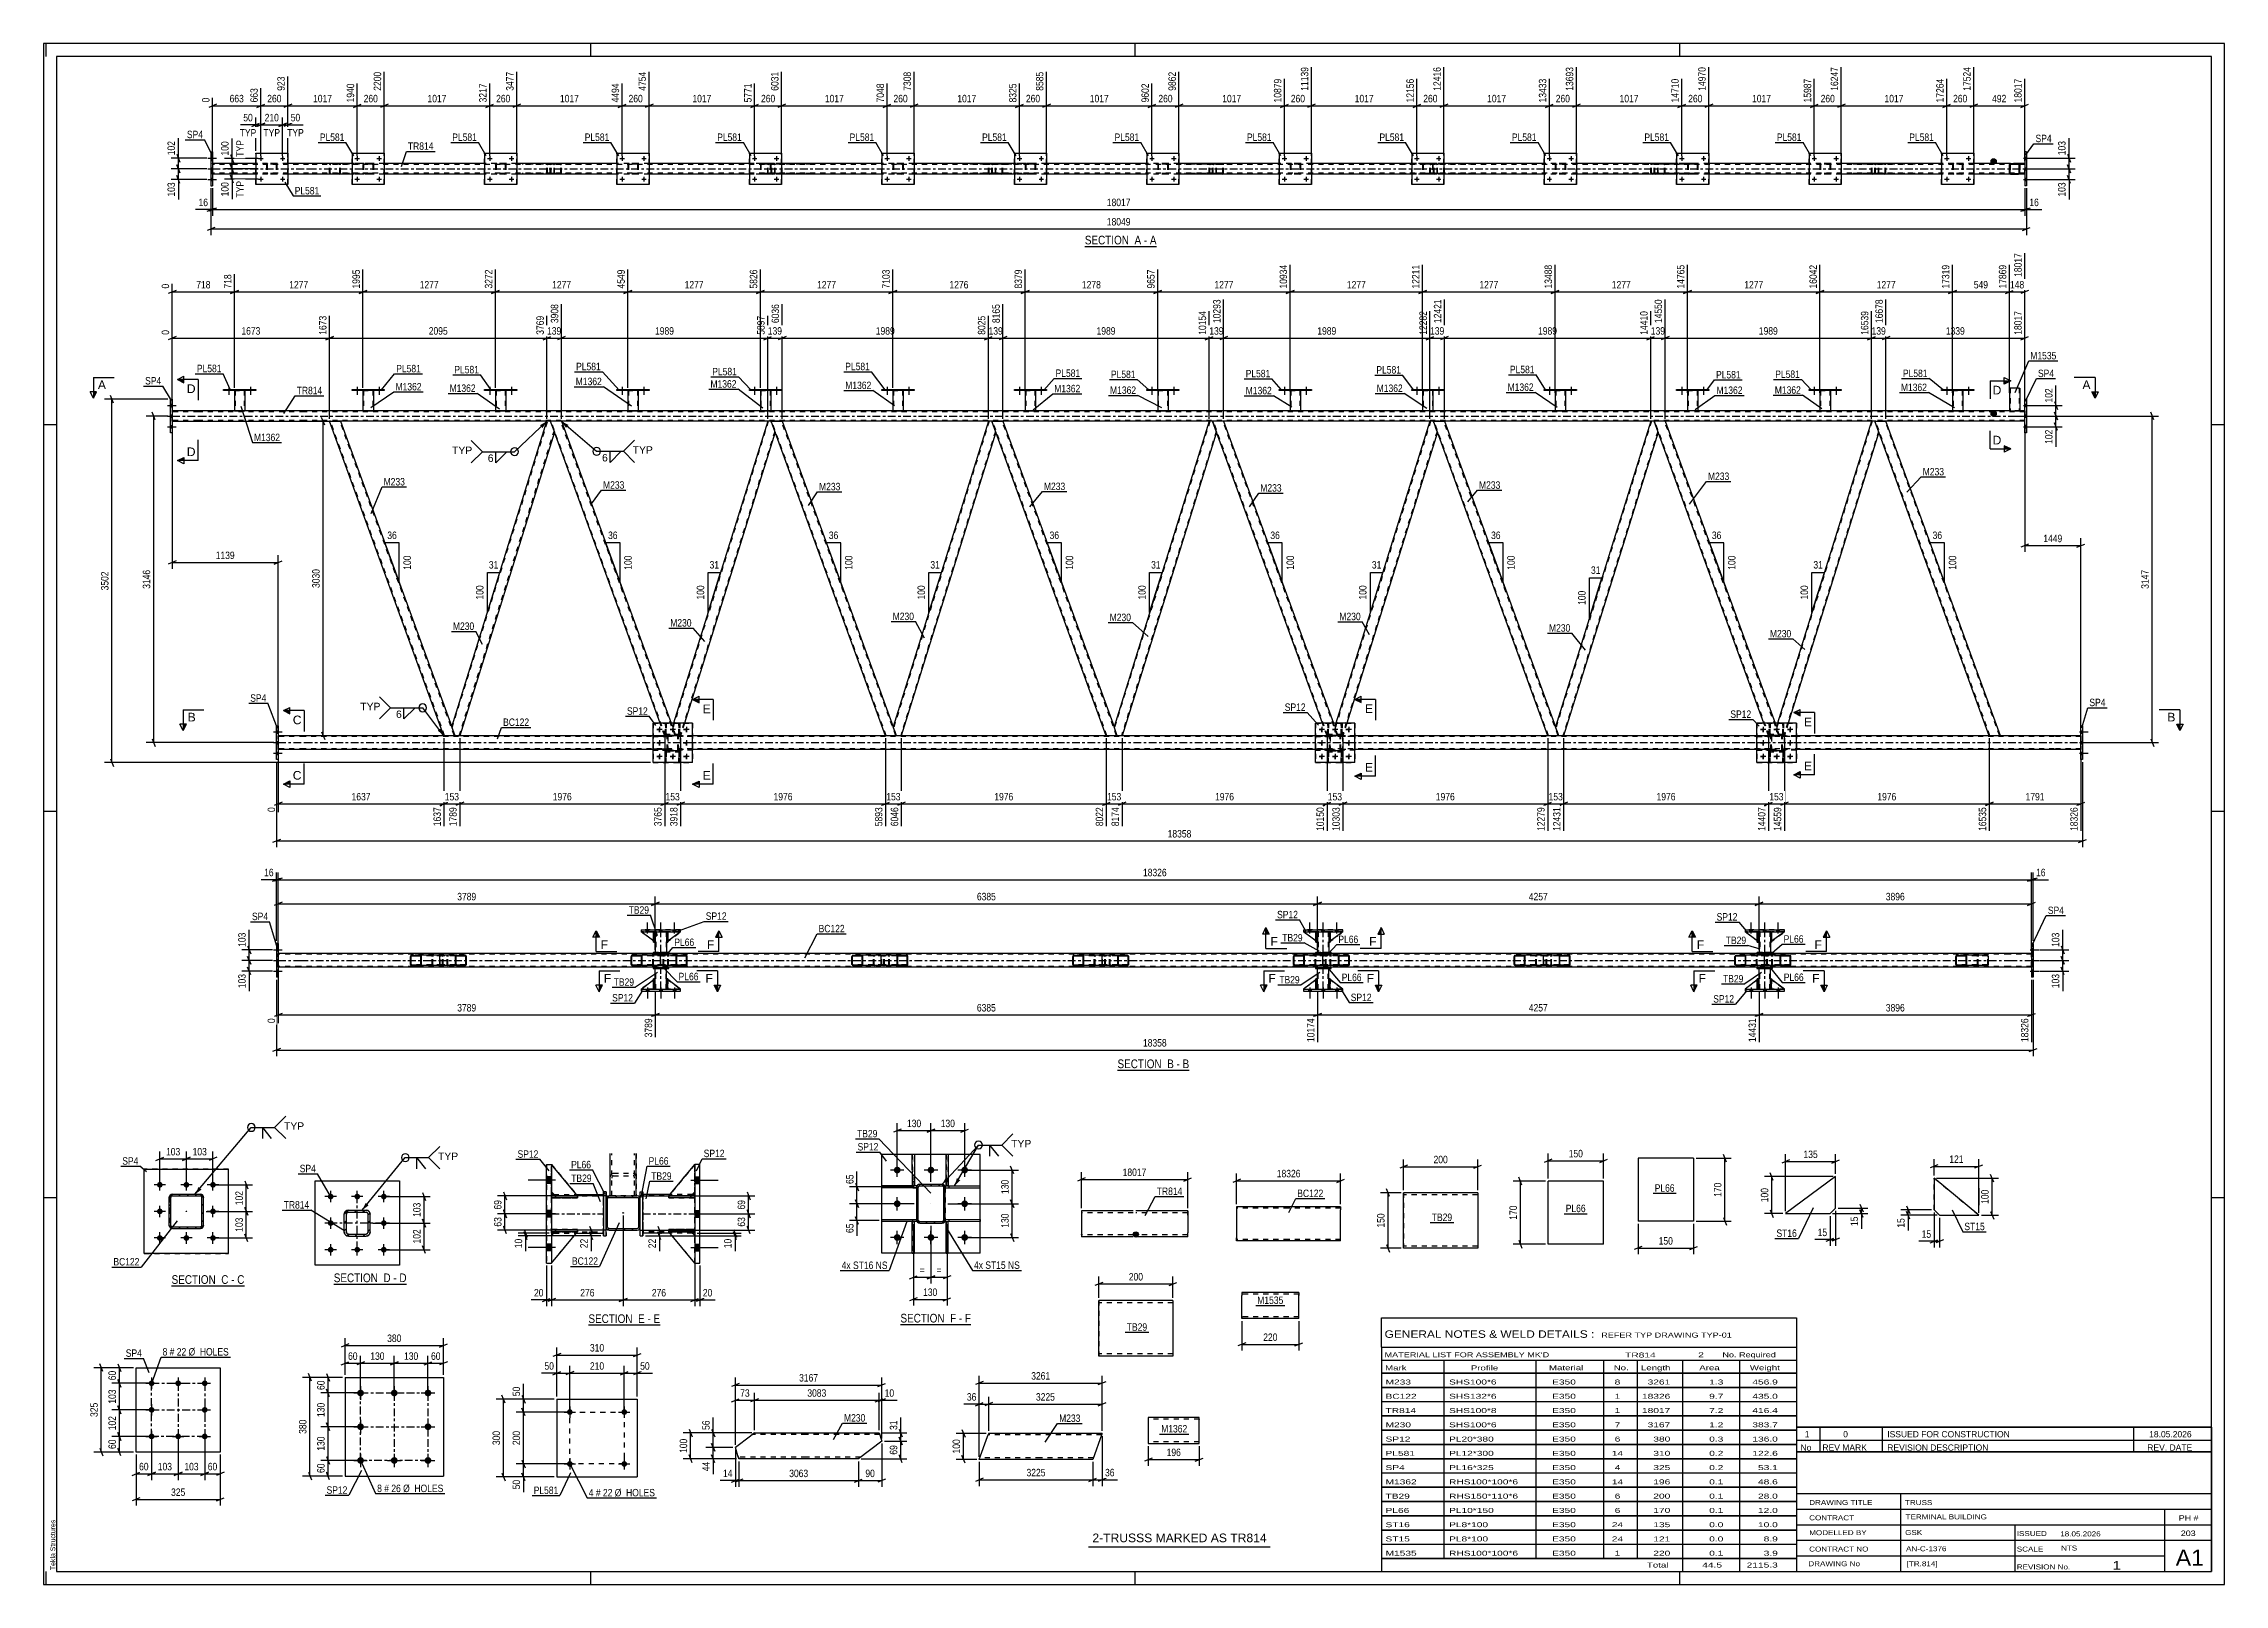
# Model space of a CAD drawing. Header units: millimetres. Extents: x 0 to 841, y 0 to 594.
import ezdxf

# ---------------------------------------------------------------- set-up
doc = ezdxf.new("R2010")
doc.units = ezdxf.units.MM
doc.linetypes.add('DXK_LINE_DOT2', pattern=[3.9198, 1.9599, -1.9599])
doc.linetypes.add('DXK_LINE_DOT3', pattern=[5.9187, 2.979, -0.9799, 0.9799, -0.9799])
doc.styles.add('Arial', font='ARIAL.TTF', dxfattribs={"height": 0.2})
doc.styles.add('Arial Narrow', font='ARIALN.TTF', dxfattribs={"height": 0.2})

# ---------------------------------------------------------------- blocks, each defined once
blk = doc.blocks.new('Unknown-272366259-1135')
at = {"color": 5, "linetype": 'Continuous'}
for p, q in [((841, 594), (0, 594)), ((0, 594), (0, 0)), ((1, 589), (1, 594)), ((836, 589), (5, 589)), ((5, 589), (5, 5)), ((211, 589), (211, 594)), ((421, 589), (421, 594)), ((631, 589), (631, 594)), ((836, 5), (836, 589)), ((841, 0), (841, 594)), ((5, 447), (0, 447)), ((841, 447), (836, 447)), ((5, 298), (0, 298)), ((841, 298), (836, 298)), ((5, 149), (0, 149)), ((841, 149), (836, 149)), ((0, 0), (841, 0)), ((1, 0), (1, 5)), ((5, 5), (836, 5)), ((211, 0), (211, 5)), ((421, 0), (421, 5)), ((631, 0), (631, 5))]:
    blk.add_line(p, q, dxfattribs=at)
at = {"color": 174, "linetype": 'Continuous', "style": 'Arial'}
blk.add_text('Tekla Structures', height=1.9102, rotation=90, dxfattribs=at).set_placement((4.5, 5.5))
blk = doc.blocks.new('Unknown-272366259-19 - 1378')
at = {"color": 6, "linetype": 'Continuous'}
blk.add_line((210.1, 100.01), (237.74, 100.01), dxfattribs=at)
at = {"color": 0, "linetype": 'Continuous'}
blk.add_wipeout([(228.2, 100.76), (228.2, 104.26), (210.1, 104.26), (210.1, 100.76)], dxfattribs=at)
blk.add_wipeout([(231.81, 100.76), (231.81, 104.26), (229.25, 104.26), (229.25, 100.76)], dxfattribs=at)
at = {"color": 7, "linetype": 'Continuous', "style": 'Arial Narrow'}
blk.add_text('SECTION ', height=3.34, dxfattribs=at).set_placement((210.1, 100.76))
at = {"color": 0, "linetype": 'Continuous'}
blk.add_wipeout([(234.13, 100.76), (234.13, 104.26), (232.86, 104.26), (232.86, 100.76)], dxfattribs=at)
blk.add_wipeout([(237.74, 100.76), (237.74, 104.26), (235.18, 104.26), (235.18, 100.76)], dxfattribs=at)
at = {"color": 7, "linetype": 'Continuous', "style": 'Arial Narrow'}
for s, p in [('E', (229.25, 100.76)), ('-', (232.86, 100.76)), ('E', (235.18, 100.76))]:
    blk.add_text(s, height=3.34, dxfattribs=at).set_placement(p)
blk = doc.blocks.new('Unknown-272366259-11 - 5082')
at = {"color": 6, "linetype": 'Continuous'}
blk.add_line((401.54, 515.85), (429.19, 515.85), dxfattribs=at)
at = {"color": 0, "linetype": 'Continuous'}
blk.add_wipeout([(419.65, 516.6), (419.65, 520.1), (401.54, 520.1), (401.54, 516.6)], dxfattribs=at)
blk.add_wipeout([(423.26, 516.6), (423.26, 520.1), (420.7, 520.1), (420.7, 516.6)], dxfattribs=at)
at = {"color": 7, "linetype": 'Continuous', "style": 'Arial Narrow'}
blk.add_text('SECTION ', height=3.34, dxfattribs=at).set_placement((401.54, 516.6))
at = {"color": 0, "linetype": 'Continuous'}
blk.add_wipeout([(425.58, 516.6), (425.58, 520.1), (424.31, 520.1), (424.31, 516.6)], dxfattribs=at)
blk.add_wipeout([(429.19, 516.6), (429.19, 520.1), (426.63, 520.1), (426.63, 516.6)], dxfattribs=at)
at = {"color": 7, "linetype": 'Continuous', "style": 'Arial Narrow'}
for s, p in [('A', (420.7, 516.6)), ('-', (424.31, 516.6)), ('A', (426.63, 516.6))]:
    blk.add_text(s, height=3.34, dxfattribs=at).set_placement(p)
blk = doc.blocks.new('Unknown-272366259-12 - 3237')
at = {"color": 6, "linetype": 'Continuous'}
blk.add_line((414.14, 198.27), (441.79, 198.27), dxfattribs=at)
at = {"color": 0, "linetype": 'Continuous'}
blk.add_wipeout([(432.25, 199.02), (432.25, 202.52), (414.14, 202.52), (414.14, 199.02)], dxfattribs=at)
blk.add_wipeout([(435.86, 199.02), (435.86, 202.52), (433.3, 202.52), (433.3, 199.02)], dxfattribs=at)
at = {"color": 7, "linetype": 'Continuous', "style": 'Arial Narrow'}
blk.add_text('SECTION ', height=3.34, dxfattribs=at).set_placement((414.14, 199.02))
at = {"color": 0, "linetype": 'Continuous'}
blk.add_wipeout([(438.18, 199.02), (438.18, 202.52), (436.91, 202.52), (436.91, 199.02)], dxfattribs=at)
blk.add_wipeout([(441.79, 199.02), (441.79, 202.52), (439.23, 202.52), (439.23, 199.02)], dxfattribs=at)
at = {"color": 7, "linetype": 'Continuous', "style": 'Arial Narrow'}
for s, p in [('B', (433.3, 199.02)), ('B', (439.23, 199.02)), ('-', (436.91, 199.02))]:
    blk.add_text(s, height=3.34, dxfattribs=at).set_placement(p)
blk = doc.blocks.new('Unknown-272366259-13 - 1938')
at = {"color": 6, "linetype": 'Continuous'}
blk.add_line((49.36, 115.1), (77.43, 115.1), dxfattribs=at)
at = {"color": 0, "linetype": 'Continuous'}
blk.add_wipeout([(67.47, 115.85), (67.47, 119.35), (49.36, 119.35), (49.36, 115.85)], dxfattribs=at)
blk.add_wipeout([(71.29, 115.85), (71.29, 119.35), (68.52, 119.35), (68.52, 115.85)], dxfattribs=at)
at = {"color": 7, "linetype": 'Continuous', "style": 'Arial Narrow'}
blk.add_text('SECTION ', height=3.34, dxfattribs=at).set_placement((49.36, 115.85))
at = {"color": 0, "linetype": 'Continuous'}
blk.add_wipeout([(73.61, 115.85), (73.61, 119.35), (72.34, 119.35), (72.34, 115.85)], dxfattribs=at)
blk.add_wipeout([(77.43, 115.85), (77.43, 119.35), (74.66, 119.35), (74.66, 115.85)], dxfattribs=at)
at = {"color": 7, "linetype": 'Continuous', "style": 'Arial Narrow'}
for s, p in [('C', (68.52, 115.85)), ('C', (74.66, 115.85)), ('-', (72.34, 115.85))]:
    blk.add_text(s, height=3.34, dxfattribs=at).set_placement(p)
blk = doc.blocks.new('Unknown-272366259-14 - 1767')
at = {"color": 6, "linetype": 'Continuous'}
blk.add_line((111.89, 115.77), (139.96, 115.77), dxfattribs=at)
at = {"color": 0, "linetype": 'Continuous'}
blk.add_wipeout([(130, 116.52), (130, 120.02), (111.89, 120.02), (111.89, 116.52)], dxfattribs=at)
blk.add_wipeout([(133.82, 116.52), (133.82, 120.02), (131.05, 120.02), (131.05, 116.52)], dxfattribs=at)
at = {"color": 7, "linetype": 'Continuous', "style": 'Arial Narrow'}
blk.add_text('SECTION ', height=3.34, dxfattribs=at).set_placement((111.89, 116.52))
at = {"color": 0, "linetype": 'Continuous'}
blk.add_wipeout([(136.15, 116.52), (136.15, 120.02), (134.87, 120.02), (134.87, 116.52)], dxfattribs=at)
blk.add_wipeout([(139.96, 116.52), (139.96, 120.02), (137.2, 120.02), (137.2, 116.52)], dxfattribs=at)
at = {"color": 7, "linetype": 'Continuous', "style": 'Arial Narrow'}
for s, p in [('D', (131.05, 116.52)), ('-', (134.87, 116.52)), ('D', (137.2, 116.52))]:
    blk.add_text(s, height=3.34, dxfattribs=at).set_placement(p)
blk = doc.blocks.new('Unknown-272366259-17 - 2912')
at = {"color": 6, "linetype": 'Continuous'}
blk.add_line((330.43, 100.21), (357.64, 100.21), dxfattribs=at)
at = {"color": 0, "linetype": 'Continuous'}
blk.add_wipeout([(348.53, 100.96), (348.53, 104.46), (330.43, 104.46), (330.43, 100.96)], dxfattribs=at)
blk.add_wipeout([(351.93, 100.96), (351.93, 104.46), (349.58, 104.46), (349.58, 100.96)], dxfattribs=at)
at = {"color": 7, "linetype": 'Continuous', "style": 'Arial Narrow'}
blk.add_text('SECTION ', height=3.34, dxfattribs=at).set_placement((330.43, 100.96))
at = {"color": 0, "linetype": 'Continuous'}
blk.add_wipeout([(354.25, 100.96), (354.25, 104.46), (352.98, 104.46), (352.98, 100.96)], dxfattribs=at)
blk.add_wipeout([(357.64, 100.96), (357.64, 104.46), (355.3, 104.46), (355.3, 100.96)], dxfattribs=at)
at = {"color": 7, "linetype": 'Continuous', "style": 'Arial Narrow'}
for s, p in [('F', (349.58, 100.96)), ('-', (352.98, 100.96)), ('F', (355.3, 100.96))]:
    blk.add_text(s, height=3.34, dxfattribs=at).set_placement(p)
blk = doc.blocks.new('Part-272366259-1464 - 1378')
at = {"color": 7, "linetype": 'DXK_LINE_DOT2'}
for p, q in [((195.9, 151.26), (195.9, 161.87)), ((195.9, 161.87), (205.9, 149.76)), ((195.9, 161.87), (205.9, 149.76)), ((197.4, 149.76), (195.9, 151.26)), ((195.9, 151.26), (197.4, 149.76)), ((205.9, 149.76), (197.4, 149.76)), ((197.4, 149.76), (197.4, 149.76)), ((197.4, 149.76), (205.9, 149.76)), ((205.9, 149.76), (205.9, 149.76))]:
    blk.add_line(p, q, dxfattribs=at)
at = {"color": 7, "linetype": 'DXK_LINE_DOT3'}
for p, q in [((195.9, 149.76), (195.9, 161.87)), ((205.9, 149.76), (195.9, 149.76))]:
    blk.add_line(p, q, dxfattribs=at)
blk = doc.blocks.new('Part-272366259-1437 - 1378')
at = {"color": 7, "linetype": 'DXK_LINE_DOT2'}
for p, q in [((241.1, 135.96), (249.6, 135.96)), ((251.1, 123.87), (241.1, 135.96)), ((241.1, 135.96), (241.1, 135.96)), ((249.6, 135.96), (241.1, 135.96)), ((251.1, 123.87), (241.1, 135.96)), ((249.6, 135.96), (251.1, 134.46)), ((249.6, 135.96), (249.6, 135.96)), ((251.1, 134.46), (249.6, 135.96)), ((251.1, 134.46), (251.1, 123.87))]:
    blk.add_line(p, q, dxfattribs=at)
at = {"color": 7, "linetype": 'DXK_LINE_DOT3'}
for p, q in [((241.1, 135.96), (251.1, 135.96)), ((251.1, 135.96), (251.1, 123.87))]:
    blk.add_line(p, q, dxfattribs=at)
blk = doc.blocks.new('Part-272366259-1556 - 1378')
at = {"color": 2, "linetype": 'Continuous'}
for p, q in [((241.1, 149.76), (251.1, 161.87)), ((251.1, 161.87), (251.1, 161.87)), ((241.93, 149.76), (241.1, 149.76)), ((241.1, 149.76), (241.1, 149.76)), ((249.61, 149.77), (251.1, 151.26))]:
    blk.add_line(p, q, dxfattribs=at)
at = {"color": 7, "linetype": 'DXK_LINE_DOT2'}
for p, q in [((241.1, 149.76), (251.1, 161.87)), ((251.1, 161.87), (251.1, 161.87)), ((251.1, 151.26), (251.1, 161.87)), ((249.6, 149.76), (241.1, 149.76)), ((249.6, 149.76), (241.93, 149.76)), ((249.6, 149.76), (251.1, 151.26)), ((249.6, 149.76), (249.61, 149.77)), ((249.6, 149.76), (249.6, 149.76))]:
    blk.add_line(p, q, dxfattribs=at)
blk = doc.blocks.new('Part-272366259-1430 - 1378')
at = {"linetype": 'Continuous'}
h = blk.add_hatch(dxfattribs=at)
h.set_pattern_fill('', scale=0.7, style=0, pattern_type=0)
h.set_pattern_definition([(45, (218.101, 149.8112), (-1.57154, 1.57154), [])])
h.paths.add_polyline_path([(228.9, 149.81), (218.1, 149.81), (217.64, 149.72), (217.25, 149.46), (216.99, 149.07), (216.9, 148.61), (216.9, 137.81), (216.99, 137.35), (217.25, 136.96), (217.64, 136.7), (218.1, 136.61), (228.9, 136.61), (229.36, 136.7), (229.75, 136.96), (230.01, 137.35), (230.1, 137.81), (230.1, 148.61), (230.01, 149.07), (229.75, 149.46), (229.36, 149.72)])
h.paths.add_polyline_path([(229.46, 148.84), (229.5, 148.61), (229.5, 137.81), (229.46, 137.58), (229.33, 137.39), (229.13, 137.26), (228.9, 137.21), (218.1, 137.21), (217.87, 137.26), (217.68, 137.39), (217.55, 137.58), (217.5, 137.81), (217.5, 148.61), (217.55, 148.84), (217.68, 149.04), (217.87, 149.17), (218.1, 149.21), (228.9, 149.21), (229.13, 149.17), (229.33, 149.04)])
blk.add_hatch(color=30, dxfattribs=at).paths.add_polyline_path([(223.5, 143.11, -1), (223.5, 143.31, -1)])
at = {"color": 2, "linetype": 'Continuous'}
for p, q in [((216.99, 149.07), (216.9, 148.61)), ((216.9, 148.61), (216.9, 148.61)), ((216.9, 137.81), (216.9, 148.61)), ((217.5, 148.61), (217.55, 148.84)), ((217.5, 148.61), (217.5, 148.61)), ((217.5, 137.81), (217.5, 148.61)), ((217.55, 148.84), (217.68, 149.04)), ((218.1, 149.81), (217.64, 149.72)), ((217.68, 149.04), (217.87, 149.17)), ((217.87, 149.17), (218.1, 149.21)), ((218.1, 149.81), (218.1, 149.81)), ((218.1, 149.81), (228.9, 149.81)), ((218.1, 149.21), (218.1, 149.21)), ((218.1, 149.21), (228.9, 149.21)), ((228.9, 149.81), (228.9, 149.81)), ((229.36, 149.72), (228.9, 149.81)), ((228.9, 149.21), (228.9, 149.21)), ((228.9, 149.21), (229.13, 149.17)), ((229.13, 149.17), (229.33, 149.04)), ((229.33, 149.04), (229.46, 148.84)), ((229.46, 148.84), (229.5, 148.61)), ((229.5, 148.61), (229.5, 148.61)), ((229.5, 137.81), (229.5, 148.61)), ((230.1, 148.61), (230.01, 149.07)), ((230.1, 148.61), (230.1, 148.61)), ((230.1, 137.81), (230.1, 148.61)), ((216.9, 137.81), (216.9, 137.81)), ((216.9, 137.81), (216.99, 137.35)), ((217.5, 137.81), (217.5, 137.81)), ((217.55, 137.58), (217.5, 137.81)), ((217.68, 137.39), (217.55, 137.58)), ((217.64, 136.7), (218.1, 136.61)), ((217.87, 137.26), (217.68, 137.39)), ((218.1, 137.21), (217.87, 137.26)), ((218.1, 137.21), (218.1, 137.21)), ((218.1, 137.21), (228.9, 137.21)), ((218.1, 136.61), (218.1, 136.61)), ((218.1, 136.61), (228.9, 136.61)), ((229.13, 137.26), (228.9, 137.21)), ((228.9, 137.21), (228.9, 137.21)), ((228.9, 136.61), (229.36, 136.7)), ((228.9, 136.61), (228.9, 136.61)), ((229.33, 137.39), (229.13, 137.26)), ((229.46, 137.58), (229.33, 137.39)), ((229.5, 137.81), (229.46, 137.58)), ((229.5, 137.81), (229.5, 137.81)), ((230.01, 137.35), (230.1, 137.81)), ((230.1, 137.81), (230.1, 137.81))]:
    blk.add_line(p, q, dxfattribs=at)
at = {"color": 7, "linetype": 'DXK_LINE_DOT3'}
blk.add_line((223.5, 143.21), (223.5, 143.21), dxfattribs=at)
at = {"color": 30, "linetype": 'DXK_LINE_DOT3'}
blk.add_line((223.5, 143.21), (223.5, 143.21), dxfattribs=at)
at = {"color": 30, "linetype": 'Continuous'}
blk.add_circle((223.5, 143.21), 0.1, dxfattribs=at)
at = {"color": 2, "linetype": 'Continuous'}
for centre, start, end in [((218.1, 148.61), 112.5, 157.5), ((228.9, 148.61), 22.5, 67.5), ((218.1, 137.81), 202.5, 247.5), ((228.9, 137.81), 292.5, 337.5)]:
    blk.add_arc(centre, 1.2, start, end, dxfattribs=at)
blk = doc.blocks.new('Part-272366259-1563 - 1378')
at = {"color": 2, "linetype": 'Continuous'}
for p, q in [((241.6, 150.37), (231.1, 150.37)), ((251.1, 150.37), (250.21, 150.37)), ((241.59, 135.37), (231.1, 135.37)), ((251.1, 135.37), (250.19, 135.37))]:
    blk.add_line(p, q, dxfattribs=at)
at = {"color": 7, "linetype": 'DXK_LINE_DOT2'}
for p, q in [((231.1, 150.37), (231.1, 150.37)), ((231.1, 150.37), (231.1, 135.37)), ((231.1, 135.37), (231.1, 150.37)), ((231.1, 149.77), (231.1, 149.77)), ((251.1, 149.77), (231.1, 149.77)), ((250.21, 150.37), (241.6, 150.37)), ((251.1, 150.37), (251.1, 150.37)), ((251.1, 150.37), (251.1, 150.37)), ((251.1, 150.37), (251.1, 135.37)), ((251.1, 135.37), (251.1, 150.37)), ((231.1, 135.97), (231.1, 135.97)), ((251.1, 135.97), (231.1, 135.97)), ((231.1, 135.37), (231.1, 135.37)), ((250.19, 135.37), (241.59, 135.37)), ((251.1, 135.37), (251.1, 135.37)), ((251.1, 135.37), (251.1, 135.37))]:
    blk.add_line(p, q, dxfattribs=at)
at = {"color": 7, "linetype": 'DXK_LINE_DOT3'}
blk.add_line((231.1, 142.87), (251.1, 142.87), dxfattribs=at)
blk = doc.blocks.new('Part-272366259-1434 - 1378')
at = {"color": 7, "linetype": 'DXK_LINE_DOT2'}
for p, q in [((251.1, 161.87), (241.1, 149.76)), ((241.1, 149.76), (251.1, 161.87)), ((251.1, 151.26), (251.1, 161.87)), ((241.1, 149.76), (249.6, 149.76)), ((241.1, 149.76), (241.1, 149.76)), ((249.6, 149.76), (241.1, 149.76)), ((249.6, 149.76), (251.1, 151.26)), ((249.6, 149.76), (251.1, 151.26)), ((249.6, 149.76), (249.6, 149.76))]:
    blk.add_line(p, q, dxfattribs=at)
at = {"color": 7, "linetype": 'DXK_LINE_DOT3'}
for p, q in [((251.1, 149.76), (251.1, 161.87)), ((241.1, 149.76), (251.1, 149.76))]:
    blk.add_line(p, q, dxfattribs=at)
blk = doc.blocks.new('Part-272366259-1467 - 1378')
at = {"color": 7, "linetype": 'DXK_LINE_DOT2'}
for p, q in [((197.4, 135.96), (195.9, 134.46)), ((195.9, 123.87), (205.9, 135.96)), ((195.9, 134.46), (197.4, 135.96)), ((195.9, 123.87), (205.9, 135.96)), ((205.9, 135.96), (197.4, 135.96)), ((197.4, 135.96), (197.4, 135.96)), ((197.4, 135.96), (205.9, 135.96)), ((205.9, 135.96), (205.9, 135.96)), ((195.9, 134.46), (195.9, 123.87))]:
    blk.add_line(p, q, dxfattribs=at)
at = {"color": 7, "linetype": 'DXK_LINE_DOT3'}
for p, q in [((205.9, 135.96), (195.9, 135.96)), ((195.9, 135.96), (195.9, 123.87))]:
    blk.add_line(p, q, dxfattribs=at)
blk = doc.blocks.new('Part-272366259-1507 - 1378')
at = {"color": 2, "linetype": 'Continuous'}
for p, q in [((195.9, 148.97), (195.9, 149.77)), ((195.9, 149.77), (205.07, 149.77)), ((195.9, 149.77), (195.9, 149.77)), ((205.9, 148.97), (195.9, 148.97)), ((195.9, 148.97), (195.9, 148.97)), ((205.9, 149.77), (205.89, 149.77)), ((205.9, 148.97), (205.9, 149.77))]:
    blk.add_line(p, q, dxfattribs=at)
at = {"color": 7, "linetype": 'DXK_LINE_DOT2'}
for p, q in [((195.9, 148.97), (195.9, 149.77)), ((197.4, 149.77), (195.9, 149.77)), ((195.9, 148.97), (197.4, 148.97)), ((197.4, 148.97), (197.4, 149.77)), ((197.4, 149.77), (205.89, 149.77)), ((197.4, 148.97), (205.9, 148.97)), ((205.07, 149.77), (205.89, 149.77))]:
    blk.add_line(p, q, dxfattribs=at)
blk = doc.blocks.new('Part-272366259-1508 - 1378')
at = {"color": 2, "linetype": 'Continuous'}
for p, q in [((195.9, 135.97), (195.9, 136.77)), ((195.9, 136.77), (205.9, 136.77)), ((195.9, 136.77), (195.9, 136.77)), ((205.9, 135.97), (195.9, 135.97)), ((195.9, 135.97), (195.9, 135.97)), ((205.9, 135.97), (205.9, 136.77))]:
    blk.add_line(p, q, dxfattribs=at)
at = {"color": 7, "linetype": 'DXK_LINE_DOT2'}
for p, q in [((195.9, 135.97), (195.9, 136.77)), ((197.4, 136.77), (195.9, 136.77)), ((195.9, 135.97), (197.4, 135.97)), ((197.4, 135.97), (197.4, 136.77)), ((205.9, 136.77), (197.4, 136.77)), ((197.4, 135.97), (205.9, 135.97))]:
    blk.add_line(p, q, dxfattribs=at)
blk = doc.blocks.new('Part-272366259-1597 - 1378')
at = {"color": 2, "linetype": 'Continuous'}
for p, q in [((193.9, 161.87), (193.9, 161.87)), ((193.9, 161.87), (195.9, 161.87)), ((193.9, 123.87), (193.9, 161.87)), ((195.9, 161.87), (195.9, 123.87)), ((193.9, 123.87), (193.9, 123.87)), ((193.9, 123.87), (195.9, 123.87))]:
    blk.add_line(p, q, dxfattribs=at)
at = {"color": 7, "linetype": 'DXK_LINE_DOT2'}
for p, q in [((193.9, 161.87), (193.9, 123.87)), ((195.9, 161.87), (195.9, 123.87))]:
    blk.add_line(p, q, dxfattribs=at)
blk = doc.blocks.new('Part-272366259-1516 - 1378')
at = {"color": 7, "linetype": 'DXK_LINE_DOT2'}
for p, q in [((195.9, 149.77), (197.4, 149.77)), ((205.24, 149.77), (195.9, 149.77)), ((195.9, 149.77), (195.9, 149.77)), ((195.9, 149.77), (195.9, 148.97)), ((195.9, 149.77), (195.9, 148.97)), ((197.4, 148.97), (195.9, 148.97)), ((195.9, 148.97), (205.9, 148.97)), ((195.9, 148.97), (195.9, 148.97)), ((197.4, 149.77), (205.9, 149.77)), ((197.4, 149.77), (197.4, 148.97)), ((205.9, 148.97), (197.4, 148.97)), ((205.9, 149.77), (205.9, 148.97))]:
    blk.add_line(p, q, dxfattribs=at)
blk = doc.blocks.new('Part-272366259-1517 - 1378')
at = {"color": 7, "linetype": 'DXK_LINE_DOT2'}
for p, q in [((195.9, 136.77), (197.4, 136.77)), ((205.9, 136.77), (195.9, 136.77)), ((195.9, 136.77), (195.9, 136.77)), ((195.9, 136.77), (195.9, 135.97)), ((195.9, 136.77), (195.9, 135.97)), ((197.4, 135.97), (195.9, 135.97)), ((195.9, 135.97), (205.9, 135.97)), ((195.9, 135.97), (195.9, 135.97)), ((197.4, 136.77), (205.9, 136.77)), ((197.4, 136.77), (197.4, 135.97)), ((205.9, 135.97), (197.4, 135.97)), ((205.9, 136.77), (205.9, 135.97))]:
    blk.add_line(p, q, dxfattribs=at)
blk = doc.blocks.new('Part-272366259-1518 - 1378')
at = {"color": 2, "linetype": 'Continuous'}
for p, q in [((195.9, 161.87), (195.9, 161.87)), ((205.9, 149.76), (195.9, 161.87)), ((197.39, 149.77), (195.9, 151.26)), ((205.07, 149.76), (205.9, 149.76)), ((205.9, 149.76), (205.9, 149.76))]:
    blk.add_line(p, q, dxfattribs=at)
at = {"color": 7, "linetype": 'DXK_LINE_DOT2'}
for p, q in [((195.9, 161.87), (205.9, 149.76)), ((195.9, 151.26), (195.9, 161.87)), ((195.9, 161.87), (195.9, 161.87)), ((197.4, 149.76), (195.9, 151.26)), ((197.4, 149.76), (197.39, 149.77)), ((205.9, 149.76), (197.4, 149.76)), ((197.4, 149.76), (197.4, 149.76)), ((197.4, 149.76), (205.07, 149.76))]:
    blk.add_line(p, q, dxfattribs=at)
blk = doc.blocks.new('Part-272366259-1520 - 1378')
at = {"color": 2, "linetype": 'Continuous'}
for p, q in [((197.4, 135.96), (195.9, 134.46)), ((195.9, 123.87), (205.9, 135.96)), ((205.9, 135.96), (197.4, 135.96)), ((197.4, 135.96), (197.4, 135.96)), ((205.9, 135.96), (205.9, 135.96))]:
    blk.add_line(p, q, dxfattribs=at)
at = {"color": 7, "linetype": 'DXK_LINE_DOT2'}
for p, q in [((195.9, 134.46), (197.4, 135.96)), ((195.9, 123.87), (205.9, 135.96)), ((197.4, 135.96), (205.9, 135.96)), ((195.9, 134.46), (195.9, 123.87))]:
    blk.add_line(p, q, dxfattribs=at)
blk = doc.blocks.new('Part-272366259-1544 - 1378')
at = {"color": 7, "linetype": 'DXK_LINE_DOT2'}
for p, q in [((218.5, 149.81), (218.5, 166.17)), ((219.1, 149.81), (219.1, 166.17)), ((227.9, 149.81), (227.9, 166.17)), ((228.5, 166.17), (228.5, 149.81)), ((228.5, 149.81), (218.5, 149.81))]:
    blk.add_line(p, q, dxfattribs=at)
blk = doc.blocks.new('Part-272366259-1549 - 1378')
at = {"color": 2, "linetype": 'Continuous'}
for p, q in [((218.5, 149.81), (218.5, 166.17)), ((228.5, 149.81), (228.5, 166.17))]:
    blk.add_line(p, q, dxfattribs=at)
at = {"color": 7, "linetype": 'DXK_LINE_DOT2'}
for p, q in [((219.1, 149.81), (219.1, 166.17)), ((227.9, 149.81), (227.9, 166.17)), ((218.5, 156.63), (218.59, 157.34)), ((218.59, 157.34), (218.85, 157.94)), ((218.85, 157.94), (219.24, 158.35)), ((219.15, 156.98), (219.1, 156.63)), ((219.28, 157.28), (219.15, 156.98)), ((219.24, 158.35), (219.7, 158.49)), ((219.47, 157.49), (219.28, 157.28)), ((219.7, 157.56), (219.47, 157.49)), ((219.7, 158.49), (227.3, 158.49)), ((219.7, 157.56), (227.3, 157.56)), ((227.3, 158.49), (227.76, 158.35)), ((227.53, 157.49), (227.3, 157.56)), ((227.73, 157.28), (227.53, 157.49)), ((227.86, 156.98), (227.73, 157.28)), ((227.76, 158.35), (228.15, 157.94)), ((227.9, 156.63), (227.86, 156.98)), ((228.15, 157.94), (228.41, 157.34)), ((228.41, 157.34), (228.5, 156.63)), ((218.5, 149.81), (228.5, 149.81))]:
    blk.add_line(p, q, dxfattribs=at)
blk = doc.blocks.new('Part-272366259-1552 - 1378')
at = {"color": 2, "linetype": 'Continuous'}
for p, q in [((241.11, 149.77), (241.1, 149.77)), ((241.1, 149.77), (241.1, 148.97)), ((251.1, 148.97), (241.1, 148.97)), ((251.1, 149.77), (241.93, 149.77)), ((251.1, 149.77), (251.1, 149.77)), ((251.1, 149.77), (251.1, 148.97)), ((251.1, 148.97), (251.1, 148.97))]:
    blk.add_line(p, q, dxfattribs=at)
at = {"color": 7, "linetype": 'DXK_LINE_DOT2'}
for p, q in [((241.1, 148.97), (249.6, 148.97)), ((241.93, 149.77), (241.11, 149.77)), ((249.6, 149.77), (241.11, 149.77)), ((251.1, 149.77), (249.6, 149.77)), ((249.6, 149.77), (249.6, 148.97)), ((249.6, 148.97), (251.1, 148.97)), ((251.1, 149.77), (251.1, 148.97))]:
    blk.add_line(p, q, dxfattribs=at)
blk = doc.blocks.new('Part-272366259-1553 - 1378')
at = {"color": 2, "linetype": 'Continuous'}
for p, q in [((241.1, 136.77), (251.1, 136.77)), ((241.1, 136.77), (241.1, 135.97)), ((251.1, 135.97), (241.1, 135.97)), ((251.1, 136.77), (251.1, 136.77)), ((251.1, 136.77), (251.1, 135.97)), ((251.1, 135.97), (251.1, 135.97))]:
    blk.add_line(p, q, dxfattribs=at)
at = {"color": 7, "linetype": 'DXK_LINE_DOT2'}
for p, q in [((249.6, 136.77), (241.1, 136.77)), ((241.1, 135.97), (249.6, 135.97)), ((251.1, 136.77), (249.6, 136.77)), ((249.6, 136.77), (249.6, 135.97)), ((249.6, 135.97), (251.1, 135.97)), ((251.1, 136.77), (251.1, 135.97))]:
    blk.add_line(p, q, dxfattribs=at)
blk = doc.blocks.new('Part-272366259-1554 - 1378')
at = {"color": 7, "linetype": 'DXK_LINE_DOT2'}
for p, q in [((241.1, 148.97), (241.1, 149.77)), ((241.1, 149.77), (249.6, 149.77)), ((251.1, 149.77), (241.1, 149.77)), ((249.6, 148.97), (241.1, 148.97)), ((241.1, 148.97), (251.1, 148.97)), ((249.6, 148.97), (249.6, 149.77)), ((249.6, 149.77), (251.1, 149.77)), ((251.1, 148.97), (249.6, 148.97)), ((251.1, 148.97), (251.1, 149.77)), ((251.1, 148.97), (251.1, 149.77)), ((251.1, 149.77), (251.1, 149.77)), ((251.1, 148.97), (251.1, 148.97))]:
    blk.add_line(p, q, dxfattribs=at)
blk = doc.blocks.new('Part-272366259-1555 - 1378')
at = {"color": 7, "linetype": 'DXK_LINE_DOT2'}
for p, q in [((241.1, 135.97), (241.1, 136.77)), ((241.1, 136.77), (249.6, 136.77)), ((251.1, 136.77), (241.1, 136.77)), ((249.6, 135.97), (241.1, 135.97)), ((241.1, 135.97), (251.1, 135.97)), ((249.6, 135.97), (249.6, 136.77)), ((249.6, 136.77), (251.1, 136.77)), ((251.1, 135.97), (249.6, 135.97)), ((251.1, 135.97), (251.1, 136.77)), ((251.1, 135.97), (251.1, 136.77)), ((251.1, 136.77), (251.1, 136.77)), ((251.1, 135.97), (251.1, 135.97))]:
    blk.add_line(p, q, dxfattribs=at)
blk = doc.blocks.new('Part-272366259-1573 - 1378')
at = {"color": 2, "linetype": 'Continuous'}
for p, q in [((230.1, 151.37), (230.1, 151.37)), ((230.1, 151.37), (231.1, 151.37)), ((230.1, 148.61), (230.1, 151.37)), ((231.1, 151.37), (231.1, 151.37)), ((231.1, 134.37), (231.1, 151.37)), ((230.1, 134.37), (230.1, 137.81)), ((230.1, 134.37), (231.1, 134.37)), ((230.1, 134.37), (230.1, 134.37)), ((231.1, 134.37), (231.1, 134.37))]:
    blk.add_line(p, q, dxfattribs=at)
at = {"color": 7, "linetype": 'DXK_LINE_DOT2'}
for p, q in [((230.1, 134.37), (230.1, 151.37)), ((230.1, 137.81), (230.1, 148.61)), ((231.1, 151.37), (231.1, 134.37))]:
    blk.add_line(p, q, dxfattribs=at)
blk = doc.blocks.new('Part-272366259-1578 - 1378')
at = {"color": 2, "linetype": 'Continuous'}
for p, q in [((215.9, 151.37), (215.9, 151.37)), ((216.9, 151.37), (215.9, 151.37)), ((215.9, 151.37), (215.9, 134.37)), ((216.9, 151.37), (216.9, 151.37)), ((216.9, 148.61), (216.9, 151.37)), ((216.9, 134.37), (216.9, 137.81)), ((215.9, 134.37), (215.9, 134.37)), ((215.9, 134.37), (216.9, 134.37)), ((216.9, 134.37), (216.9, 134.37))]:
    blk.add_line(p, q, dxfattribs=at)
at = {"color": 7, "linetype": 'DXK_LINE_DOT2'}
for p, q in [((215.9, 134.37), (215.9, 151.37)), ((216.9, 151.37), (216.9, 134.37)), ((216.9, 137.81), (216.9, 148.61))]:
    blk.add_line(p, q, dxfattribs=at)
blk = doc.blocks.new('Part-272366259-1583 - 1378')
at = {"color": 2, "linetype": 'Continuous'}
for p, q in [((195.9, 150.37), (196.79, 150.37)), ((205.4, 150.37), (215.9, 150.37)), ((195.9, 135.37), (196.81, 135.37)), ((205.41, 135.37), (215.9, 135.37))]:
    blk.add_line(p, q, dxfattribs=at)
at = {"color": 7, "linetype": 'DXK_LINE_DOT2'}
for p, q in [((195.9, 150.37), (195.9, 150.37)), ((195.9, 150.37), (195.9, 135.37)), ((195.9, 135.37), (195.9, 150.37)), ((195.9, 149.77), (195.9, 149.77)), ((195.9, 149.77), (215.9, 149.77)), ((196.79, 150.37), (205.4, 150.37)), ((215.9, 150.37), (215.9, 150.37)), ((215.9, 150.37), (215.9, 135.37)), ((215.9, 135.37), (215.9, 150.37)), ((195.9, 135.97), (195.9, 135.97)), ((195.9, 135.97), (215.9, 135.97)), ((195.9, 135.37), (195.9, 135.37)), ((196.81, 135.37), (205.41, 135.37)), ((215.9, 135.37), (215.9, 135.37)), ((215.9, 135.37), (215.9, 135.37))]:
    blk.add_line(p, q, dxfattribs=at)
at = {"color": 7, "linetype": 'DXK_LINE_DOT3'}
blk.add_line((195.9, 142.87), (215.9, 142.87), dxfattribs=at)
blk = doc.blocks.new('Part-272366259-1592 - 1378')
at = {"color": 2, "linetype": 'Continuous'}
for p, q in [((253.1, 161.87), (251.1, 161.87)), ((251.1, 161.87), (251.1, 123.87)), ((253.1, 123.87), (253.1, 161.87)), ((251.1, 123.87), (253.1, 123.87))]:
    blk.add_line(p, q, dxfattribs=at)
at = {"color": 7, "linetype": 'DXK_LINE_DOT2'}
for p, q in [((251.1, 123.87), (251.1, 161.87)), ((253.1, 123.87), (253.1, 161.87))]:
    blk.add_line(p, q, dxfattribs=at)
blk = doc.blocks.new('Part-272366259-1599 - 1378')
at = {"color": 2, "linetype": 'Continuous'}
for p, q in [((241.1, 135.96), (241.1, 135.96)), ((249.6, 135.96), (241.1, 135.96)), ((251.1, 123.87), (241.1, 135.96)), ((249.6, 135.96), (249.6, 135.96)), ((249.6, 135.96), (251.1, 134.46))]:
    blk.add_line(p, q, dxfattribs=at)
at = {"color": 7, "linetype": 'DXK_LINE_DOT2'}
for p, q in [((241.1, 135.96), (249.6, 135.96)), ((251.1, 123.87), (241.1, 135.96)), ((249.6, 135.96), (251.1, 134.46)), ((251.1, 134.46), (251.1, 123.87))]:
    blk.add_line(p, q, dxfattribs=at)
blk = doc.blocks.new('Bolt-272366259-1604 - 1378')
at = {"linetype": 'Continuous'}
for points in [[(253.1, 154.57), (253.1, 157.17), (251.1, 157.17), (251.1, 154.57)], [(253.1, 154.57), (253.1, 157.17), (251.1, 157.17), (251.1, 154.57)], [(253.1, 154.57), (253.1, 157.17), (251.1, 157.17), (251.1, 154.57)], [(253.1, 141.57), (253.1, 144.17), (251.1, 144.17), (251.1, 141.57)], [(253.1, 141.57), (253.1, 144.17), (251.1, 144.17), (251.1, 141.57)], [(253.1, 128.57), (253.1, 131.17), (251.1, 131.17), (251.1, 128.57)], [(253.1, 128.57), (253.1, 131.17), (251.1, 131.17), (251.1, 128.57)], [(253.1, 128.57), (253.1, 131.17), (251.1, 131.17), (251.1, 128.57)]]:
    blk.add_hatch(color=1, dxfattribs=at).paths.add_polyline_path(points)
at = {"color": 1, "linetype": 'Continuous'}
for p, q in [((249.6, 155.87), (260.1, 155.87)), ((249.6, 155.87), (260.1, 155.87)), ((249.6, 155.87), (260.1, 155.87)), ((251.1, 157.17), (253.1, 157.17)), ((251.1, 157.17), (253.1, 157.17)), ((251.1, 157.17), (253.1, 157.17)), ((251.1, 154.57), (253.1, 154.57)), ((251.1, 154.57), (253.1, 154.57)), ((251.1, 154.57), (253.1, 154.57)), ((251.1, 144.17), (253.1, 144.17)), ((251.1, 144.17), (253.1, 144.17)), ((249.6, 142.87), (260.1, 142.87)), ((249.6, 142.87), (260.1, 142.87)), ((251.1, 141.57), (253.1, 141.57)), ((251.1, 141.57), (253.1, 141.57)), ((249.6, 129.87), (260.1, 129.87)), ((249.6, 129.87), (260.1, 129.87)), ((249.6, 129.87), (260.1, 129.87)), ((251.1, 131.17), (253.1, 131.17)), ((251.1, 131.17), (253.1, 131.17)), ((251.1, 131.17), (253.1, 131.17)), ((251.1, 128.57), (253.1, 128.57)), ((251.1, 128.57), (253.1, 128.57)), ((251.1, 128.57), (253.1, 128.57))]:
    blk.add_line(p, q, dxfattribs=at)
blk = doc.blocks.new('Bolt-272366259-1605 - 1378')
at = {"linetype": 'Continuous'}
for points in [[(195.9, 154.57), (195.9, 157.17), (193.9, 157.17), (193.9, 154.57)], [(195.9, 154.57), (195.9, 157.17), (193.9, 157.17), (193.9, 154.57)], [(195.9, 154.57), (195.9, 157.17), (193.9, 157.17), (193.9, 154.57)], [(195.9, 141.57), (195.9, 144.17), (193.9, 144.17), (193.9, 141.57)], [(195.9, 141.57), (195.9, 144.17), (193.9, 144.17), (193.9, 141.57)], [(195.9, 128.57), (195.9, 131.17), (193.9, 131.17), (193.9, 128.57)], [(195.9, 128.57), (195.9, 131.17), (193.9, 131.17), (193.9, 128.57)], [(195.9, 128.57), (195.9, 131.17), (193.9, 131.17), (193.9, 128.57)]]:
    blk.add_hatch(color=1, dxfattribs=at).paths.add_polyline_path(points)
at = {"color": 1, "linetype": 'Continuous'}
for p, q in [((197.4, 155.87), (186.9, 155.87)), ((197.4, 155.87), (186.9, 155.87)), ((197.4, 155.87), (186.9, 155.87)), ((195.9, 157.17), (193.9, 157.17)), ((195.9, 157.17), (193.9, 157.17)), ((195.9, 157.17), (193.9, 157.17)), ((195.9, 154.57), (193.9, 154.57)), ((195.9, 154.57), (193.9, 154.57)), ((195.9, 154.57), (193.9, 154.57)), ((195.9, 144.17), (193.9, 144.17)), ((195.9, 144.17), (193.9, 144.17)), ((197.4, 142.87), (186.9, 142.87)), ((197.4, 142.87), (186.9, 142.87)), ((195.9, 141.57), (193.9, 141.57)), ((195.9, 141.57), (193.9, 141.57)), ((197.4, 129.87), (186.9, 129.87)), ((197.4, 129.87), (186.9, 129.87)), ((197.4, 129.87), (186.9, 129.87)), ((195.9, 131.17), (193.9, 131.17)), ((195.9, 131.17), (193.9, 131.17)), ((195.9, 131.17), (193.9, 131.17)), ((195.9, 128.57), (193.9, 128.57)), ((195.9, 128.57), (193.9, 128.57)), ((195.9, 128.57), (193.9, 128.57))]:
    blk.add_line(p, q, dxfattribs=at)
blk = doc.blocks.new('Part-272366259-7737 - 5082')
at = {"color": 7, "linetype": 'DXK_LINE_DOT2'}
for p, q in [((174.24, 547.25), (174.28, 547.43)), ((174.28, 547.43), (174.24, 547.25)), ((174.24, 547.25), (174.24, 544.21)), ((174.48, 547.25), (174.5, 547.34)), ((174.48, 547.25), (174.48, 544.21)), ((174.5, 547.34), (174.55, 547.42)), ((174.54, 547.69), (174.72, 547.73)), ((174.72, 547.73), (174.54, 547.69)), ((174.55, 547.42), (174.63, 547.47)), ((174.63, 547.47), (174.72, 547.49)), ((177.76, 547.73), (174.72, 547.73)), ((177.76, 547.49), (174.72, 547.49)), ((177.76, 547.73), (177.94, 547.69)), ((177.94, 547.69), (177.76, 547.73)), ((177.76, 547.49), (177.85, 547.47)), ((177.85, 547.47), (177.93, 547.42)), ((177.93, 547.42), (177.98, 547.34)), ((177.98, 547.34), (178, 547.25)), ((178, 547.25), (178, 544.21)), ((178.2, 547.43), (178.24, 547.25)), ((178.24, 547.25), (178.2, 547.43)), ((178.24, 547.25), (178.24, 544.21)), ((174.28, 544.03), (174.24, 544.21)), ((174.24, 544.21), (174.28, 544.03)), ((174.5, 544.12), (174.48, 544.21)), ((174.55, 544.04), (174.5, 544.12)), ((174.72, 543.73), (174.54, 543.77)), ((174.54, 543.77), (174.72, 543.73)), ((174.63, 543.99), (174.55, 544.04)), ((174.72, 543.97), (174.63, 543.99)), ((177.76, 543.97), (174.72, 543.97)), ((177.76, 543.73), (174.72, 543.73)), ((177.85, 543.99), (177.76, 543.97)), ((177.94, 543.77), (177.76, 543.73)), ((177.76, 543.73), (177.94, 543.77)), ((177.93, 544.04), (177.85, 543.99)), ((177.98, 544.12), (177.93, 544.04)), ((178, 544.21), (177.98, 544.12)), ((178.24, 544.21), (178.2, 544.03)), ((178.2, 544.03), (178.24, 544.21))]:
    blk.add_line(p, q, dxfattribs=at)
at = {"color": 7, "linetype": 'DXK_LINE_DOT3'}
blk.add_line((176.24, 545.73), (176.24, 545.73), dxfattribs=at)
at = {"color": 7, "linetype": 'DXK_LINE_DOT2'}
for centre, start, end in [((174.72, 547.25), 112.5, 157.5), ((174.72, 547.25), 112.5, 157.5), ((177.76, 547.25), 22.5, 67.5), ((177.76, 547.25), 22.5, 67.5), ((174.72, 544.21), 202.5, 247.5), ((174.72, 544.21), 202.5, 247.5), ((177.76, 544.21), 292.5, 337.5), ((177.76, 544.21), 292.5, 337.5)]:
    blk.add_arc(centre, 0.48, start, end, dxfattribs=at)
blk = doc.blocks.new('Part-272366259-5094 - 5082')
at = {"color": 7, "linetype": 'DXK_LINE_DOT2'}
for p, q in [((621.1, 547.34), (621.09, 547.25)), ((621.09, 544.21), (621.09, 547.25)), ((621.12, 547.43), (621.1, 547.34)), ((621.34, 547.25), (621.36, 547.34)), ((621.34, 544.21), (621.34, 547.25)), ((621.36, 547.34), (621.42, 547.42)), ((621.6, 547.73), (621.4, 547.69)), ((621.42, 547.42), (621.5, 547.47)), ((621.5, 547.47), (621.6, 547.49)), ((636.58, 547.73), (621.6, 547.73)), ((636.58, 547.49), (621.6, 547.49)), ((625.03, 547.69), (624.83, 547.73)), ((624.83, 547.49), (624.93, 547.47)), ((624.93, 547.47), (625.01, 547.42)), ((625.01, 547.42), (625.07, 547.34)), ((625.07, 547.34), (625.09, 547.25)), ((625.09, 544.21), (625.09, 547.25)), ((625.32, 547.34), (625.3, 547.43)), ((625.34, 547.25), (625.32, 547.34)), ((625.34, 544.21), (625.34, 547.25)), ((621.09, 544.21), (621.1, 544.14)), ((621.1, 544.14), (621.12, 544.03)), ((621.36, 544.12), (621.34, 544.21)), ((621.42, 544.04), (621.36, 544.12)), ((621.4, 543.77), (621.6, 543.73)), ((621.5, 543.99), (621.42, 544.04)), ((621.6, 543.97), (621.5, 543.99)), ((636.58, 543.97), (621.6, 543.97)), ((636.58, 543.73), (621.6, 543.73)), ((624.93, 543.99), (624.83, 543.97)), ((624.83, 543.73), (625.03, 543.77)), ((625.01, 544.04), (624.93, 543.99)), ((625.07, 544.12), (625.01, 544.04)), ((625.09, 544.21), (625.07, 544.12)), ((625.3, 544.03), (625.33, 544.14)), ((625.33, 544.14), (625.34, 544.21))]:
    blk.add_line(p, q, dxfattribs=at)
for centre, start, end in [((621.58, 547.23), 110.75832, 155.68004), ((624.85, 547.23), 24.31996, 69.24168), ((621.58, 544.23), 204.31996, 249.24168), ((624.85, 544.23), 290.75832, 335.68004)]:
    blk.add_arc(centre, 0.496, start, end, dxfattribs=at)
blk = doc.blocks.new('Bolt-272366259-7769 - 5082')
at = {"linetype": 'Continuous'}
for points in [[(121.4, 541.73, -1), (120.52, 541.73, -1)], [(129.8, 541.73, -1), (128.92, 541.73, -1)]]:
    blk.add_hatch(color=1, dxfattribs=at).paths.add_polyline_path(points)
at = {"color": 1, "linetype": 'Continuous'}
for p, q in [((120.08, 541.73), (121.84, 541.73)), ((120.96, 542.61), (120.96, 540.85)), ((128.48, 541.73), (130.24, 541.73)), ((129.36, 542.61), (129.36, 540.85))]:
    blk.add_line(p, q, dxfattribs=at)
blk = doc.blocks.new('Part-272366259-5092 - 5082')
at = {"color": 7, "linetype": 'DXK_LINE_DOT2'}
for p, q in [((450.83, 547.34), (450.82, 547.25)), ((450.82, 544.21), (450.82, 547.25)), ((450.86, 547.43), (450.83, 547.34)), ((451.07, 547.25), (451.09, 547.34)), ((451.07, 544.21), (451.07, 547.25)), ((451.09, 547.34), (451.15, 547.42)), ((451.33, 547.73), (451.13, 547.69)), ((451.15, 547.42), (451.23, 547.47)), ((451.23, 547.47), (451.33, 547.49)), ((466.32, 547.73), (451.33, 547.73)), ((466.32, 547.49), (451.33, 547.49)), ((454.76, 547.69), (454.56, 547.73)), ((454.56, 547.49), (454.66, 547.47)), ((454.66, 547.47), (454.74, 547.42)), ((454.74, 547.42), (454.8, 547.34)), ((454.8, 547.34), (454.82, 547.25)), ((454.82, 544.21), (454.82, 547.25)), ((455.06, 547.34), (455.03, 547.43)), ((455.07, 547.25), (455.06, 547.34)), ((455.07, 544.21), (455.07, 547.25)), ((450.82, 544.21), (450.83, 544.14)), ((450.83, 544.14), (450.86, 544.03)), ((451.09, 544.12), (451.07, 544.21)), ((451.15, 544.04), (451.09, 544.12)), ((451.13, 543.77), (451.33, 543.73)), ((451.23, 543.99), (451.15, 544.04)), ((451.33, 543.97), (451.23, 543.99)), ((466.32, 543.97), (451.33, 543.97)), ((466.32, 543.73), (451.33, 543.73)), ((454.66, 543.99), (454.56, 543.97)), ((454.56, 543.73), (454.76, 543.77)), ((454.74, 544.04), (454.66, 543.99)), ((454.8, 544.12), (454.74, 544.04)), ((454.82, 544.21), (454.8, 544.12)), ((455.03, 544.03), (455.06, 544.14)), ((455.06, 544.14), (455.07, 544.21))]:
    blk.add_line(p, q, dxfattribs=at)
for centre, start, end in [((451.31, 547.23), 110.75832, 155.68004), ((454.58, 547.23), 24.31996, 69.24168), ((451.31, 544.23), 204.31996, 249.24168), ((454.58, 544.23), 290.75832, 335.68004)]:
    blk.add_arc(centre, 0.496, start, end, dxfattribs=at)
blk = doc.blocks.new('Part-272366259-5084 - 5082')
at = {"color": 7, "linetype": 'DXK_LINE_DOT2'}
for p, q in [((281.82, 547.73), (269.67, 547.73)), ((281.82, 547.49), (269.67, 547.49)), ((279.26, 547.39), (279.23, 547.25)), ((279.23, 544.21), (279.23, 547.25)), ((279.27, 547.43), (279.26, 547.39)), ((279.48, 547.25), (279.5, 547.34)), ((279.48, 544.21), (279.48, 547.25)), ((279.5, 547.34), (279.56, 547.42)), ((279.73, 547.73), (279.54, 547.69)), ((279.56, 547.42), (279.64, 547.47)), ((279.64, 547.47), (279.73, 547.49)), ((280.55, 547.73), (280.55, 547.49)), ((281.93, 547.69), (281.82, 547.73)), ((281.82, 547.49), (281.88, 547.47)), ((281.88, 547.47), (281.92, 547.42)), ((281.92, 547.42), (281.95, 547.34)), ((282.02, 547.59), (281.93, 547.69)), ((281.95, 547.34), (281.96, 547.25)), ((281.96, 544.21), (281.96, 547.25)), ((282.07, 547.43), (282.02, 547.59)), ((282.1, 547.25), (282.07, 547.43)), ((282.1, 544.21), (282.1, 547.25)), ((281.82, 543.97), (269.67, 543.97)), ((281.82, 543.73), (269.67, 543.73)), ((279.23, 544.21), (279.24, 544.14)), ((279.24, 544.14), (279.27, 544.03)), ((279.5, 544.12), (279.48, 544.21)), ((279.56, 544.04), (279.5, 544.12)), ((279.54, 543.77), (279.73, 543.73)), ((279.64, 543.99), (279.56, 544.04)), ((279.73, 543.97), (279.64, 543.99)), ((280.55, 543.73), (280.55, 543.97)), ((281.88, 543.99), (281.82, 543.97)), ((281.82, 543.73), (281.93, 543.77)), ((281.92, 544.04), (281.88, 543.99)), ((281.92, 544.04), (281.93, 544.08)), ((281.93, 544.08), (281.95, 544.12)), ((281.93, 543.77), (282.02, 543.87)), ((281.95, 544.12), (281.96, 544.21)), ((282.02, 543.87), (282.07, 544.03)), ((282.07, 544.03), (282.1, 544.21))]:
    blk.add_line(p, q, dxfattribs=at)
for centre, start, end in [((279.72, 547.24), 111.1941, 156.15059), ((279.72, 544.23), 203.84941, 248.8059)]:
    blk.add_arc(centre, 0.492, start, end, dxfattribs=at)
blk = doc.blocks.new('Bolt-272366259-7770 - 5082')
at = {"linetype": 'Continuous'}
for points in [[(121.4, 549.73, -1), (120.52, 549.73, -1)], [(129.8, 549.73, -1), (128.92, 549.73, -1)]]:
    blk.add_hatch(color=1, dxfattribs=at).paths.add_polyline_path(points)
at = {"color": 1, "linetype": 'Continuous'}
for p, q in [((120.08, 549.73), (121.84, 549.73)), ((120.96, 550.61), (120.96, 548.85)), ((128.48, 549.73), (130.24, 549.73)), ((129.36, 550.61), (129.36, 548.85))]:
    blk.add_line(p, q, dxfattribs=at)
blk = doc.blocks.new('Part-272366259-5093 - 5082')
at = {"color": 7, "linetype": 'DXK_LINE_DOT2'}
for p, q in [((535.98, 547.39), (535.95, 547.25)), ((535.95, 544.21), (535.95, 547.25)), ((535.99, 547.43), (535.98, 547.39)), ((536.21, 547.25), (536.23, 547.34)), ((536.21, 544.21), (536.21, 547.25)), ((536.23, 547.34), (536.28, 547.42)), ((536.46, 547.73), (536.27, 547.69)), ((536.28, 547.42), (536.36, 547.47)), ((536.36, 547.47), (536.46, 547.49)), ((551.45, 547.73), (536.46, 547.73)), ((551.45, 547.49), (536.46, 547.49)), ((539.89, 547.69), (539.7, 547.73)), ((539.7, 547.49), (539.79, 547.47)), ((539.79, 547.47), (539.88, 547.42)), ((539.88, 547.42), (539.93, 547.34)), ((539.93, 547.34), (539.95, 547.25)), ((539.95, 544.21), (539.95, 547.25)), ((540.19, 547.34), (540.17, 547.43)), ((540.21, 547.25), (540.19, 547.34)), ((540.21, 544.21), (540.21, 547.25)), ((535.95, 544.21), (535.97, 544.14)), ((535.97, 544.14), (535.99, 544.03)), ((536.23, 544.12), (536.21, 544.21)), ((536.28, 544.04), (536.23, 544.12)), ((536.27, 543.77), (536.46, 543.73)), ((536.36, 543.99), (536.28, 544.04)), ((536.46, 543.97), (536.36, 543.99)), ((551.45, 543.97), (536.46, 543.97)), ((551.45, 543.73), (536.46, 543.73)), ((539.79, 543.99), (539.7, 543.97)), ((539.7, 543.73), (539.89, 543.77)), ((539.88, 544.04), (539.79, 543.99)), ((539.93, 544.12), (539.88, 544.04)), ((539.95, 544.21), (539.93, 544.12)), ((540.17, 544.03), (540.19, 544.14)), ((540.19, 544.14), (540.21, 544.21))]:
    blk.add_line(p, q, dxfattribs=at)
for centre, start, end in [((536.44, 547.23), 110.75832, 155.68004), ((539.72, 547.23), 24.31996, 69.24168), ((536.44, 544.23), 204.31996, 249.24168), ((539.72, 544.23), 290.75832, 335.68004)]:
    blk.add_arc(centre, 0.496, start, end, dxfattribs=at)
blk = doc.blocks.new('Part-272366259-5085 - 5082')
at = {"color": 7, "linetype": 'DXK_LINE_DOT2'}
for p, q in [((366.96, 547.73), (354.8, 547.73)), ((366.96, 547.49), (354.8, 547.49)), ((364.38, 547.34), (364.36, 547.25)), ((364.36, 544.21), (364.36, 547.25)), ((364.4, 547.43), (364.38, 547.34)), ((364.62, 547.25), (364.64, 547.34)), ((364.62, 544.21), (364.62, 547.25)), ((364.64, 547.34), (364.69, 547.42)), ((364.87, 547.73), (364.68, 547.69)), ((364.69, 547.42), (364.77, 547.47)), ((364.77, 547.47), (364.87, 547.49)), ((365.68, 547.49), (365.68, 547.73)), ((367.06, 547.69), (366.96, 547.73)), ((366.96, 547.49), (367.01, 547.47)), ((367.01, 547.47), (367.05, 547.42)), ((367.05, 547.42), (367.08, 547.34)), ((367.15, 547.59), (367.06, 547.69)), ((367.08, 547.34), (367.09, 547.25)), ((367.09, 544.21), (367.09, 547.25)), ((367.21, 547.43), (367.15, 547.59)), ((367.23, 547.25), (367.21, 547.43)), ((367.23, 544.21), (367.23, 547.25)), ((366.96, 543.97), (354.8, 543.97)), ((366.96, 543.73), (354.8, 543.73)), ((364.36, 544.21), (364.38, 544.14)), ((364.38, 544.14), (364.4, 544.03)), ((364.64, 544.12), (364.62, 544.21)), ((364.69, 544.04), (364.64, 544.12)), ((364.68, 543.77), (364.87, 543.73)), ((364.77, 543.99), (364.69, 544.04)), ((364.87, 543.97), (364.77, 543.99)), ((365.68, 543.73), (365.68, 543.97)), ((367.01, 543.99), (366.96, 543.97)), ((366.96, 543.73), (367.06, 543.77)), ((367.05, 544.04), (367.01, 543.99)), ((367.08, 544.12), (367.05, 544.04)), ((367.06, 543.77), (367.15, 543.87)), ((367.09, 544.21), (367.08, 544.12)), ((367.15, 543.87), (367.21, 544.03)), ((367.21, 544.03), (367.23, 544.21))]:
    blk.add_line(p, q, dxfattribs=at)
for centre, start, end in [((364.85, 547.24), 111.1941, 156.15059), ((364.85, 544.23), 203.84941, 248.8059)]:
    blk.add_arc(centre, 0.492, start, end, dxfattribs=at)
blk = doc.blocks.new('Bolt-272366259-7773 - 5082')
at = {"linetype": 'Continuous'}
for points in [[(223.56, 541.73, -1), (222.68, 541.73, -1)], [(231.96, 541.73, -1), (231.08, 541.73, -1)]]:
    blk.add_hatch(color=1, dxfattribs=at).paths.add_polyline_path(points)
at = {"color": 1, "linetype": 'Continuous'}
for p, q in [((222.24, 541.73), (224, 541.73)), ((223.12, 542.61), (223.12, 540.85)), ((230.64, 541.73), (232.4, 541.73)), ((231.52, 542.61), (231.52, 540.85))]:
    blk.add_line(p, q, dxfattribs=at)
blk = doc.blocks.new('Bolt-272366259-5171 - 5082')
at = {"linetype": 'Continuous'}
for points in [[(65.16, 549.39), (65.16, 550.27), (64.52, 550.27), (64.52, 549.39)], [(65.16, 549.39), (65.16, 550.27), (64.52, 550.27), (64.52, 549.39)], [(65.16, 549.39), (65.16, 550.27), (64.52, 550.27), (64.52, 549.39)], [(65.16, 545.29), (65.16, 546.17), (64.52, 546.17), (64.52, 545.29)], [(65.16, 545.29), (65.16, 546.17), (64.52, 546.17), (64.52, 545.29)], [(65.16, 541.19), (65.16, 542.07), (64.52, 542.07), (64.52, 541.19)], [(65.16, 541.19), (65.16, 542.07), (64.52, 542.07), (64.52, 541.19)], [(65.16, 541.19), (65.16, 542.07), (64.52, 542.07), (64.52, 541.19)]]:
    blk.add_hatch(color=1, dxfattribs=at).paths.add_polyline_path(points)
at = {"color": 1, "linetype": 'Continuous'}
for p, q in [((63.36, 549.83), (66.68, 549.83)), ((63.36, 549.83), (66.68, 549.83)), ((63.36, 549.83), (66.68, 549.83)), ((64.52, 550.27), (65.16, 550.27)), ((64.52, 550.27), (65.16, 550.27)), ((64.52, 550.27), (65.16, 550.27)), ((64.52, 549.39), (65.16, 549.39)), ((64.52, 549.39), (65.16, 549.39)), ((64.52, 549.39), (65.16, 549.39)), ((63.36, 545.73), (66.68, 545.73)), ((63.36, 545.73), (66.68, 545.73)), ((63.36, 541.63), (66.68, 541.63)), ((63.36, 541.63), (66.68, 541.63)), ((63.36, 541.63), (66.68, 541.63)), ((64.52, 546.17), (65.16, 546.17)), ((64.52, 546.17), (65.16, 546.17)), ((64.52, 545.29), (65.16, 545.29)), ((64.52, 545.29), (65.16, 545.29)), ((64.52, 542.07), (65.16, 542.07)), ((64.52, 542.07), (65.16, 542.07)), ((64.52, 542.07), (65.16, 542.07)), ((64.52, 541.19), (65.16, 541.19)), ((64.52, 541.19), (65.16, 541.19)), ((64.52, 541.19), (65.16, 541.19))]:
    blk.add_line(p, q, dxfattribs=at)
blk = doc.blocks.new('Part-272366259-5090 - 5082')
at = {"color": 7, "linetype": 'DXK_LINE_DOT2'}
for p, q in [((452.09, 547.73), (439.94, 547.73)), ((452.09, 547.49), (439.94, 547.49)), ((449.52, 547.34), (449.5, 547.25)), ((449.5, 544.21), (449.5, 547.25)), ((449.54, 547.43), (449.52, 547.34)), ((449.75, 547.25), (449.77, 547.34)), ((449.75, 544.21), (449.75, 547.25)), ((449.77, 547.34), (449.82, 547.42)), ((450, 547.73), (449.81, 547.69)), ((449.82, 547.42), (449.91, 547.47)), ((449.91, 547.47), (450, 547.49)), ((450.82, 547.49), (450.82, 547.73)), ((452.2, 547.69), (452.09, 547.73)), ((452.09, 547.49), (452.14, 547.47)), ((452.14, 547.47), (452.19, 547.42)), ((452.19, 547.42), (452.22, 547.34)), ((452.28, 547.59), (452.2, 547.69)), ((452.22, 547.34), (452.23, 547.25)), ((452.23, 544.21), (452.23, 547.25)), ((452.34, 547.43), (452.28, 547.59)), ((452.36, 547.25), (452.34, 547.43)), ((452.36, 544.21), (452.36, 547.25)), ((452.09, 543.97), (439.94, 543.97)), ((452.09, 543.73), (439.94, 543.73)), ((449.5, 544.21), (449.51, 544.14)), ((449.51, 544.14), (449.54, 544.03)), ((449.77, 544.12), (449.75, 544.21)), ((449.82, 544.04), (449.77, 544.12)), ((449.81, 543.77), (450, 543.73)), ((449.91, 543.99), (449.82, 544.04)), ((450, 543.97), (449.91, 543.99)), ((450.82, 543.73), (450.82, 543.97)), ((452.14, 543.99), (452.09, 543.97)), ((452.09, 543.73), (452.2, 543.77)), ((452.19, 544.04), (452.14, 543.99)), ((452.22, 544.12), (452.19, 544.04)), ((452.2, 543.77), (452.28, 543.87)), ((452.23, 544.21), (452.22, 544.12)), ((452.28, 543.87), (452.34, 544.03)), ((452.34, 544.03), (452.36, 544.21))]:
    blk.add_line(p, q, dxfattribs=at)
for centre, start, end in [((449.99, 547.24), 111.1941, 156.15059), ((449.99, 544.23), 203.84941, 248.8059)]:
    blk.add_arc(centre, 0.492, start, end, dxfattribs=at)
blk = doc.blocks.new('Bolt-272366259-7776 - 5082')
at = {"linetype": 'Continuous'}
for points in [[(274.64, 549.73, -1), (273.76, 549.73, -1)], [(283.04, 549.73, -1), (282.16, 549.73, -1)]]:
    blk.add_hatch(color=1, dxfattribs=at).paths.add_polyline_path(points)
at = {"color": 1, "linetype": 'Continuous'}
for p, q in [((273.32, 549.73), (275.08, 549.73)), ((274.2, 550.61), (274.2, 548.85)), ((281.72, 549.73), (283.48, 549.73)), ((282.6, 550.61), (282.6, 548.85))]:
    blk.add_line(p, q, dxfattribs=at)
blk = doc.blocks.new('Part-272366259-5091 - 5082')
at = {"color": 7, "linetype": 'DXK_LINE_DOT2'}
for p, q in [((537.23, 547.73), (525.07, 547.73)), ((537.23, 547.49), (525.07, 547.49)), ((534.66, 547.39), (534.63, 547.25)), ((534.63, 544.21), (534.63, 547.25)), ((534.67, 547.43), (534.66, 547.39)), ((534.88, 547.25), (534.9, 547.34)), ((534.88, 544.21), (534.88, 547.25)), ((534.9, 547.34), (534.96, 547.42)), ((535.14, 547.73), (534.94, 547.69)), ((534.96, 547.42), (535.04, 547.47)), ((535.04, 547.47), (535.14, 547.49)), ((535.95, 547.73), (535.95, 547.49)), ((537.33, 547.69), (537.23, 547.73)), ((537.23, 547.49), (537.28, 547.47)), ((537.28, 547.47), (537.32, 547.42)), ((537.32, 547.42), (537.35, 547.34)), ((537.42, 547.59), (537.33, 547.69)), ((537.35, 547.34), (537.36, 547.25)), ((537.36, 544.21), (537.36, 547.25)), ((537.48, 547.43), (537.42, 547.59)), ((537.5, 547.25), (537.48, 547.43)), ((537.5, 544.21), (537.5, 547.25)), ((537.23, 543.97), (525.07, 543.97)), ((537.23, 543.73), (525.07, 543.73)), ((534.63, 544.21), (534.65, 544.14)), ((534.65, 544.14), (534.67, 544.03)), ((534.9, 544.12), (534.88, 544.21)), ((534.96, 544.04), (534.9, 544.12)), ((534.94, 543.77), (535.14, 543.73)), ((535.04, 543.99), (534.96, 544.04)), ((535.14, 543.97), (535.04, 543.99)), ((535.95, 543.73), (535.95, 543.97)), ((537.28, 543.99), (537.23, 543.97)), ((537.23, 543.73), (537.33, 543.77)), ((537.32, 544.04), (537.28, 543.99)), ((537.35, 544.12), (537.32, 544.04)), ((537.33, 543.77), (537.42, 543.87)), ((537.36, 544.21), (537.35, 544.12)), ((537.42, 543.87), (537.48, 544.03)), ((537.48, 544.03), (537.5, 544.21))]:
    blk.add_line(p, q, dxfattribs=at)
for centre, start, end in [((535.12, 547.24), 111.1941, 156.15059), ((535.12, 544.23), 203.84941, 248.8059)]:
    blk.add_arc(centre, 0.492, start, end, dxfattribs=at)
blk = doc.blocks.new('Bolt-272366259-7771 - 5082')
at = {"linetype": 'Continuous'}
for points in [[(84.22, 541.73, -1), (83.34, 541.73, -1)], [(92.62, 541.73, -1), (91.74, 541.73, -1)]]:
    blk.add_hatch(color=1, dxfattribs=at).paths.add_polyline_path(points)
at = {"color": 1, "linetype": 'Continuous'}
for p, q in [((82.9, 541.73), (84.66, 541.73)), ((83.78, 542.61), (83.78, 540.85)), ((91.3, 541.73), (93.06, 541.73)), ((92.18, 542.61), (92.18, 540.85))]:
    blk.add_line(p, q, dxfattribs=at)
blk = doc.blocks.new('Part-272366259-5096 - 5082')
at = {"color": 7, "linetype": 'DXK_LINE_DOT2'}
for p, q in [((110.3, 547.34), (110.28, 547.25)), ((110.28, 544.21), (110.28, 547.25)), ((110.32, 547.43), (110.3, 547.34)), ((110.54, 547.25), (110.55, 547.34)), ((110.54, 544.21), (110.54, 547.25)), ((110.55, 547.34), (110.61, 547.42)), ((110.79, 547.73), (110.6, 547.69)), ((110.61, 547.42), (110.69, 547.47)), ((110.69, 547.47), (110.79, 547.49)), ((125.78, 547.73), (110.79, 547.73)), ((125.78, 547.49), (110.79, 547.49)), ((114.22, 547.69), (114.03, 547.73)), ((114.03, 547.49), (114.12, 547.47)), ((114.12, 547.47), (114.21, 547.42)), ((114.21, 547.42), (114.26, 547.34)), ((114.26, 547.34), (114.28, 547.25)), ((114.28, 544.21), (114.28, 547.25)), ((114.52, 547.34), (114.5, 547.43)), ((114.54, 547.25), (114.52, 547.34)), ((114.54, 544.21), (114.54, 547.25)), ((110.28, 544.21), (110.29, 544.14)), ((110.29, 544.14), (110.32, 544.03)), ((110.55, 544.12), (110.54, 544.21)), ((110.61, 544.04), (110.55, 544.12)), ((110.6, 543.77), (110.79, 543.73)), ((110.69, 543.99), (110.61, 544.04)), ((110.79, 543.97), (110.69, 543.99)), ((125.78, 543.97), (110.79, 543.97)), ((125.78, 543.73), (110.79, 543.73)), ((114.12, 543.99), (114.03, 543.97)), ((114.03, 543.73), (114.22, 543.77)), ((114.21, 544.04), (114.12, 543.99)), ((114.26, 544.12), (114.21, 544.04)), ((114.28, 544.21), (114.26, 544.12)), ((114.5, 544.03), (114.52, 544.14)), ((114.52, 544.14), (114.54, 544.21))]:
    blk.add_line(p, q, dxfattribs=at)
for centre, start, end in [((110.77, 547.23), 110.75832, 155.68004), ((114.05, 547.23), 24.31996, 69.24168), ((110.77, 544.23), 204.31996, 249.24168), ((114.05, 544.23), 290.75832, 335.68004)]:
    blk.add_arc(centre, 0.496, start, end, dxfattribs=at)
blk = doc.blocks.new('Part-272366259-5097 - 5082')
at = {"color": 7, "linetype": 'DXK_LINE_DOT2'}
for p, q in [((196.69, 547.73), (184.53, 547.73)), ((196.69, 547.49), (184.53, 547.49)), ((194.11, 547.34), (194.1, 547.25)), ((194.1, 544.21), (194.1, 547.25)), ((194.13, 547.43), (194.11, 547.34)), ((194.35, 547.25), (194.37, 547.34)), ((194.35, 544.21), (194.35, 547.25)), ((194.37, 547.34), (194.42, 547.42)), ((194.6, 547.73), (194.41, 547.69)), ((194.42, 547.42), (194.5, 547.47)), ((194.5, 547.47), (194.6, 547.49)), ((195.41, 547.49), (195.41, 547.73)), ((196.79, 547.69), (196.69, 547.73)), ((196.69, 547.49), (196.74, 547.47)), ((196.74, 547.47), (196.79, 547.42)), ((196.88, 547.59), (196.79, 547.69)), ((196.79, 547.42), (196.82, 547.34)), ((196.82, 547.34), (196.83, 547.25)), ((196.83, 544.21), (196.83, 547.25)), ((196.94, 547.43), (196.88, 547.59)), ((196.96, 547.25), (196.94, 547.43)), ((196.96, 544.21), (196.96, 547.25)), ((196.69, 543.97), (184.53, 543.97)), ((196.69, 543.73), (184.53, 543.73)), ((194.1, 544.21), (194.11, 544.14)), ((194.11, 544.14), (194.13, 544.03)), ((194.37, 544.12), (194.35, 544.21)), ((194.42, 544.04), (194.37, 544.12)), ((194.41, 543.77), (194.6, 543.73)), ((194.5, 543.99), (194.42, 544.04)), ((194.6, 543.97), (194.5, 543.99)), ((195.41, 543.73), (195.41, 543.97)), ((196.74, 543.99), (196.69, 543.97)), ((196.69, 543.73), (196.79, 543.77)), ((196.79, 544.04), (196.74, 543.99)), ((196.79, 544.04), (196.8, 544.08)), ((196.79, 543.77), (196.88, 543.87)), ((196.8, 544.08), (196.82, 544.12)), ((196.82, 544.12), (196.83, 544.21)), ((196.88, 543.87), (196.94, 544.03)), ((196.94, 544.03), (196.96, 544.21))]:
    blk.add_line(p, q, dxfattribs=at)
for centre, start, end in [((194.58, 547.24), 111.1941, 156.15059), ((194.58, 544.23), 203.84941, 248.8059)]:
    blk.add_arc(centre, 0.492, start, end, dxfattribs=at)
blk = doc.blocks.new('Part-272366259-7753 - 5082')
at = {"color": 7, "linetype": 'DXK_LINE_DOT2'}
for p, q in [((480.72, 547.25), (480.76, 547.43)), ((480.76, 547.43), (480.72, 547.25)), ((480.72, 547.25), (480.72, 544.21)), ((480.96, 547.25), (480.98, 547.34)), ((480.96, 547.25), (480.96, 544.21)), ((480.98, 547.34), (481.03, 547.42)), ((481.02, 547.69), (481.2, 547.73)), ((481.2, 547.73), (481.02, 547.69)), ((481.03, 547.42), (481.11, 547.47)), ((481.11, 547.47), (481.2, 547.49)), ((484.24, 547.73), (481.2, 547.73)), ((484.24, 547.49), (481.2, 547.49)), ((484.24, 547.73), (484.43, 547.69)), ((484.43, 547.69), (484.24, 547.73)), ((484.24, 547.49), (484.34, 547.47)), ((484.34, 547.47), (484.41, 547.42)), ((484.41, 547.42), (484.47, 547.34)), ((484.47, 547.34), (484.48, 547.25)), ((484.48, 547.25), (484.48, 544.21)), ((484.69, 547.43), (484.72, 547.25)), ((484.72, 547.25), (484.69, 547.43)), ((484.72, 547.25), (484.72, 544.21)), ((480.76, 544.03), (480.72, 544.21)), ((480.72, 544.21), (480.76, 544.03)), ((480.98, 544.12), (480.96, 544.21)), ((481.03, 544.04), (480.98, 544.12)), ((481.2, 543.73), (481.02, 543.77)), ((481.02, 543.77), (481.2, 543.73)), ((481.11, 543.99), (481.03, 544.04)), ((481.2, 543.97), (481.11, 543.99)), ((484.24, 543.97), (481.2, 543.97)), ((484.24, 543.73), (481.2, 543.73)), ((484.34, 543.99), (484.24, 543.97)), ((484.43, 543.77), (484.24, 543.73)), ((484.24, 543.73), (484.43, 543.77)), ((484.41, 544.04), (484.34, 543.99)), ((484.47, 544.12), (484.41, 544.04)), ((484.48, 544.21), (484.47, 544.12)), ((484.72, 544.21), (484.69, 544.03)), ((484.69, 544.03), (484.72, 544.21))]:
    blk.add_line(p, q, dxfattribs=at)
at = {"color": 7, "linetype": 'DXK_LINE_DOT3'}
blk.add_line((482.72, 545.73), (482.72, 545.73), dxfattribs=at)
at = {"color": 7, "linetype": 'DXK_LINE_DOT2'}
for centre, start, end in [((481.2, 547.25), 112.5, 157.5), ((481.2, 547.25), 112.5, 157.5), ((484.24, 547.25), 22.5, 67.5), ((484.24, 547.25), 22.5, 67.5), ((481.2, 544.21), 202.5, 247.5), ((481.2, 544.21), 202.5, 247.5), ((484.24, 544.21), 292.5, 337.5), ((484.24, 544.21), 292.5, 337.5)]:
    blk.add_arc(centre, 0.48, start, end, dxfattribs=at)
blk = doc.blocks.new('Part-272366259-5110 - 5082')
at = {"color": 7, "linetype": 'DXK_LINE_DOT2'}
for p, q in [((622.36, 547.73), (610.2, 547.73)), ((622.36, 547.49), (610.2, 547.49)), ((619.79, 547.34), (619.77, 547.25)), ((619.77, 544.21), (619.77, 547.25)), ((619.81, 547.43), (619.79, 547.34)), ((620.02, 547.25), (620.04, 547.34)), ((620.02, 544.21), (620.02, 547.25)), ((620.04, 547.34), (620.09, 547.42)), ((620.27, 547.73), (620.08, 547.69)), ((620.09, 547.42), (620.17, 547.47)), ((620.17, 547.47), (620.27, 547.49)), ((621.09, 547.49), (621.09, 547.73)), ((622.47, 547.69), (622.36, 547.73)), ((622.36, 547.49), (622.41, 547.47)), ((622.41, 547.47), (622.46, 547.42)), ((622.46, 547.42), (622.49, 547.34)), ((622.55, 547.59), (622.47, 547.69)), ((622.49, 547.34), (622.5, 547.25)), ((622.5, 544.21), (622.5, 547.25)), ((622.61, 547.43), (622.55, 547.59)), ((622.63, 547.25), (622.61, 547.43)), ((622.63, 544.21), (622.63, 547.25)), ((622.36, 543.97), (610.2, 543.97)), ((622.36, 543.73), (610.2, 543.73)), ((619.77, 544.21), (619.78, 544.14)), ((619.78, 544.14), (619.81, 544.03)), ((620.04, 544.12), (620.02, 544.21)), ((620.09, 544.04), (620.04, 544.12)), ((620.08, 543.77), (620.27, 543.73)), ((620.17, 543.99), (620.09, 544.04)), ((620.27, 543.97), (620.17, 543.99)), ((621.09, 543.73), (621.09, 543.97)), ((622.41, 543.99), (622.36, 543.97)), ((622.36, 543.73), (622.47, 543.77)), ((622.46, 544.04), (622.41, 543.99)), ((622.49, 544.12), (622.46, 544.04)), ((622.47, 543.77), (622.55, 543.87)), ((622.5, 544.21), (622.49, 544.12)), ((622.55, 543.87), (622.61, 544.03)), ((622.61, 544.03), (622.63, 544.21))]:
    blk.add_line(p, q, dxfattribs=at)
for centre, start, end in [((620.26, 547.24), 111.1941, 156.15059), ((620.26, 544.23), 203.84941, 248.8059)]:
    blk.add_arc(centre, 0.492, start, end, dxfattribs=at)
blk = doc.blocks.new('Bolt-272366259-7772 - 5082')
at = {"linetype": 'Continuous'}
for points in [[(84.22, 549.73, -1), (83.34, 549.73, -1)], [(92.62, 549.73, -1), (91.74, 549.73, -1)]]:
    blk.add_hatch(color=1, dxfattribs=at).paths.add_polyline_path(points)
at = {"color": 1, "linetype": 'Continuous'}
for p, q in [((82.9, 549.73), (84.66, 549.73)), ((83.78, 550.61), (83.78, 548.85)), ((91.3, 549.73), (93.06, 549.73)), ((92.18, 550.61), (92.18, 548.85))]:
    blk.add_line(p, q, dxfattribs=at)
blk = doc.blocks.new('Part-272366259-5111 - 5082')
at = {"color": 7, "linetype": 'DXK_LINE_DOT2'}
for p, q in [((707.5, 547.73), (695.34, 547.73)), ((707.5, 547.49), (695.34, 547.49)), ((704.92, 547.34), (704.9, 547.25)), ((704.9, 544.21), (704.9, 547.25)), ((704.94, 547.43), (704.92, 547.34)), ((705.15, 547.25), (705.17, 547.34)), ((705.15, 544.21), (705.15, 547.25)), ((705.17, 547.34), (705.23, 547.42)), ((705.4, 547.73), (705.21, 547.69)), ((705.23, 547.42), (705.31, 547.47)), ((705.31, 547.47), (705.4, 547.49)), ((706.22, 547.49), (706.22, 547.73)), ((707.6, 547.69), (707.5, 547.73)), ((707.5, 547.49), (707.55, 547.47)), ((707.55, 547.47), (707.59, 547.42)), ((707.59, 547.42), (707.62, 547.34)), ((707.69, 547.59), (707.6, 547.69)), ((707.62, 547.34), (707.63, 547.25)), ((707.63, 544.21), (707.63, 547.25)), ((707.75, 547.43), (707.69, 547.59)), ((707.77, 547.25), (707.75, 547.43)), ((707.77, 544.21), (707.77, 547.25)), ((707.5, 543.97), (695.34, 543.97)), ((707.5, 543.73), (695.34, 543.73)), ((704.9, 544.21), (704.92, 544.14)), ((704.92, 544.14), (704.94, 544.03)), ((705.17, 544.12), (705.15, 544.21)), ((705.23, 544.04), (705.17, 544.12)), ((705.21, 543.77), (705.4, 543.73)), ((705.31, 543.99), (705.23, 544.04)), ((705.4, 543.97), (705.31, 543.99)), ((706.22, 543.73), (706.22, 543.97)), ((707.55, 543.99), (707.5, 543.97)), ((707.5, 543.73), (707.6, 543.77)), ((707.59, 544.04), (707.55, 543.99)), ((707.62, 544.12), (707.59, 544.04)), ((707.6, 543.77), (707.69, 543.87)), ((707.63, 544.21), (707.62, 544.12)), ((707.69, 543.87), (707.75, 544.03)), ((707.75, 544.03), (707.77, 544.21))]:
    blk.add_line(p, q, dxfattribs=at)
for centre, start, end in [((705.39, 547.24), 111.1941, 156.15059), ((705.39, 544.23), 203.84941, 248.8059)]:
    blk.add_arc(centre, 0.492, start, end, dxfattribs=at)
blk = doc.blocks.new('Part-272366259-5112 - 5082')
at = {"color": 7, "linetype": 'DXK_LINE_DOT2'}
for p, q in [((706.24, 547.34), (706.22, 547.25)), ((706.22, 544.21), (706.22, 547.25)), ((706.26, 547.43), (706.24, 547.34)), ((706.47, 547.25), (706.49, 547.34)), ((706.47, 544.21), (706.47, 547.25)), ((706.49, 547.34), (706.55, 547.42)), ((706.73, 547.73), (706.53, 547.69)), ((706.55, 547.42), (706.63, 547.47)), ((706.63, 547.47), (706.73, 547.49)), ((721.72, 547.73), (706.73, 547.73)), ((721.72, 547.49), (706.73, 547.49)), ((710.16, 547.69), (709.97, 547.73)), ((709.97, 547.49), (710.06, 547.47)), ((710.06, 547.47), (710.15, 547.42)), ((710.15, 547.42), (710.2, 547.34)), ((710.2, 547.34), (710.22, 547.25)), ((710.22, 544.21), (710.22, 547.25)), ((710.46, 547.34), (710.44, 547.43)), ((710.48, 547.25), (710.46, 547.34)), ((710.48, 544.21), (710.48, 547.25)), ((706.22, 544.21), (706.23, 544.14)), ((706.23, 544.14), (706.26, 544.03)), ((706.49, 544.12), (706.47, 544.21)), ((706.55, 544.04), (706.49, 544.12)), ((706.53, 543.77), (706.73, 543.73)), ((706.63, 543.99), (706.55, 544.04)), ((706.73, 543.97), (706.63, 543.99)), ((721.72, 543.97), (706.73, 543.97)), ((721.72, 543.73), (706.73, 543.73)), ((710.06, 543.99), (709.97, 543.97)), ((709.97, 543.73), (710.16, 543.77)), ((710.15, 544.04), (710.06, 543.99)), ((710.2, 544.12), (710.15, 544.04)), ((710.22, 544.21), (710.2, 544.12)), ((710.44, 544.03), (710.46, 544.14)), ((710.46, 544.14), (710.48, 544.21))]:
    blk.add_line(p, q, dxfattribs=at)
for centre, start, end in [((706.71, 547.23), 110.75832, 155.68004), ((709.98, 547.23), 24.31996, 69.24168), ((706.71, 544.23), 204.31996, 249.24168), ((709.98, 544.23), 290.75832, 335.68004)]:
    blk.add_arc(centre, 0.496, start, end, dxfattribs=at)
blk = doc.blocks.new('Bolt-272366259-7782 - 5082')
at = {"linetype": 'Continuous'}
for points in [[(427.88, 549.73, -1), (427, 549.73, -1)], [(436.28, 549.73, -1), (435.4, 549.73, -1)]]:
    blk.add_hatch(color=1, dxfattribs=at).paths.add_polyline_path(points)
at = {"color": 1, "linetype": 'Continuous'}
for p, q in [((426.56, 549.73), (428.32, 549.73)), ((427.44, 550.61), (427.44, 548.85)), ((434.96, 549.73), (436.72, 549.73)), ((435.84, 550.61), (435.84, 548.85))]:
    blk.add_line(p, q, dxfattribs=at)
blk = doc.blocks.new('Part-272366259-5113 - 5082')
at = {"color": 7, "linetype": 'DXK_LINE_DOT2'}
for p, q in [((195.43, 547.34), (195.41, 547.25)), ((195.41, 544.21), (195.41, 547.25)), ((195.45, 547.43), (195.43, 547.34)), ((195.67, 547.25), (195.69, 547.34)), ((195.67, 544.21), (195.67, 547.25)), ((195.69, 547.34), (195.74, 547.42)), ((195.92, 547.73), (195.73, 547.69)), ((195.74, 547.42), (195.83, 547.47)), ((195.83, 547.47), (195.92, 547.49)), ((210.91, 547.73), (195.92, 547.73)), ((210.91, 547.49), (195.92, 547.49)), ((199.36, 547.69), (199.16, 547.73)), ((199.16, 547.49), (199.26, 547.47)), ((199.26, 547.47), (199.34, 547.42)), ((199.34, 547.42), (199.4, 547.34)), ((199.4, 547.34), (199.42, 547.25)), ((199.42, 544.21), (199.42, 547.25)), ((199.65, 547.34), (199.63, 547.43)), ((199.67, 547.25), (199.65, 547.34)), ((199.67, 544.21), (199.67, 547.25)), ((195.41, 544.21), (195.43, 544.14)), ((195.43, 544.14), (195.45, 544.03)), ((195.69, 544.12), (195.67, 544.21)), ((195.74, 544.04), (195.69, 544.12)), ((195.73, 543.77), (195.92, 543.73)), ((195.83, 543.99), (195.74, 544.04)), ((195.92, 543.97), (195.83, 543.99)), ((210.91, 543.97), (195.92, 543.97)), ((210.91, 543.73), (195.92, 543.73)), ((199.26, 543.99), (199.16, 543.97)), ((199.16, 543.73), (199.36, 543.77)), ((199.34, 544.04), (199.26, 543.99)), ((199.4, 544.12), (199.34, 544.04)), ((199.42, 544.21), (199.4, 544.12)), ((199.63, 544.03), (199.66, 544.14)), ((199.66, 544.14), (199.67, 544.21))]:
    blk.add_line(p, q, dxfattribs=at)
for centre, start, end in [((195.91, 547.23), 110.75832, 155.68004), ((199.18, 547.23), 24.31996, 69.24168), ((195.91, 544.23), 204.31996, 249.24168), ((199.18, 544.23), 290.75832, 335.68004)]:
    blk.add_arc(centre, 0.496, start, end, dxfattribs=at)
blk = doc.blocks.new('Part-272366259-7752 - 5082')
at = {"color": 2, "linetype": 'Continuous'}
for p, q in [((425.44, 551.73), (425.44, 539.73)), ((425.44, 551.73), (437.84, 551.73)), ((437.84, 551.73), (437.84, 539.73)), ((437.84, 539.73), (425.44, 539.73))]:
    blk.add_line(p, q, dxfattribs=at)
at = {"color": 7, "linetype": 'DXK_LINE_DOT2'}
for p, q in [((425.44, 539.73), (425.44, 551.73)), ((437.84, 539.73), (437.84, 551.73))]:
    blk.add_line(p, q, dxfattribs=at)
blk = doc.blocks.new('Part-272366259-5119 - 5082')
at = {"color": 2, "linetype": 'Continuous'}
for p, q in [((764.66, 552.23), (764.02, 552.23)), ((764.02, 552.23), (764.02, 539.23)), ((764.66, 552.23), (764.66, 539.23)), ((764.66, 539.23), (764.02, 539.23))]:
    blk.add_line(p, q, dxfattribs=at)
blk = doc.blocks.new('Part-272366259-7755 - 5082')
at = {"color": 7, "linetype": 'DXK_LINE_DOT2'}
for p, q in [((531.8, 547.25), (531.84, 547.43)), ((531.84, 547.43), (531.8, 547.25)), ((531.8, 547.25), (531.8, 544.21)), ((532.04, 547.25), (532.06, 547.34)), ((532.04, 547.25), (532.04, 544.21)), ((532.06, 547.34), (532.12, 547.42)), ((532.1, 547.69), (532.28, 547.73)), ((532.28, 547.73), (532.1, 547.69)), ((532.12, 547.42), (532.19, 547.47)), ((532.19, 547.47), (532.28, 547.49)), ((535.32, 547.73), (532.28, 547.73)), ((535.32, 547.49), (532.28, 547.49)), ((535.32, 547.73), (535.51, 547.69)), ((535.51, 547.69), (535.32, 547.73)), ((535.32, 547.49), (535.42, 547.47)), ((535.42, 547.47), (535.49, 547.42)), ((535.49, 547.42), (535.55, 547.34)), ((535.55, 547.34), (535.56, 547.25)), ((535.56, 547.25), (535.56, 544.21)), ((535.77, 547.43), (535.8, 547.25)), ((535.8, 547.25), (535.77, 547.43)), ((535.8, 547.25), (535.8, 544.21)), ((531.84, 544.03), (531.8, 544.21)), ((531.8, 544.21), (531.84, 544.03)), ((532.06, 544.12), (532.04, 544.21)), ((532.12, 544.04), (532.06, 544.12)), ((532.28, 543.73), (532.1, 543.77)), ((532.1, 543.77), (532.28, 543.73)), ((532.19, 543.99), (532.12, 544.04)), ((532.28, 543.97), (532.19, 543.99)), ((535.32, 543.97), (532.28, 543.97)), ((535.32, 543.73), (532.28, 543.73)), ((535.42, 543.99), (535.32, 543.97)), ((535.51, 543.77), (535.32, 543.73)), ((535.32, 543.73), (535.51, 543.77)), ((535.49, 544.04), (535.42, 543.99)), ((535.55, 544.12), (535.49, 544.04)), ((535.56, 544.21), (535.55, 544.12)), ((535.8, 544.21), (535.77, 544.03)), ((535.77, 544.03), (535.8, 544.21))]:
    blk.add_line(p, q, dxfattribs=at)
at = {"color": 7, "linetype": 'DXK_LINE_DOT3'}
blk.add_line((533.8, 545.73), (533.8, 545.73), dxfattribs=at)
at = {"color": 7, "linetype": 'DXK_LINE_DOT2'}
for centre, start, end in [((532.28, 547.25), 112.5, 157.5), ((532.28, 547.25), 112.5, 157.5), ((535.32, 547.25), 22.5, 67.5), ((535.32, 547.25), 22.5, 67.5), ((532.28, 544.21), 202.5, 247.5), ((532.28, 544.21), 202.5, 247.5), ((535.32, 544.21), 292.5, 337.5), ((535.32, 544.21), 292.5, 337.5)]:
    blk.add_arc(centre, 0.48, start, end, dxfattribs=at)
blk = doc.blocks.new('Part-272366259-5125 - 5082')
at = {"color": 2, "linetype": 'Continuous'}
for p, q in [((64.52, 552.23), (65.16, 552.23)), ((64.52, 552.23), (64.52, 539.23)), ((65.16, 552.23), (65.16, 539.23)), ((64.52, 539.23), (65.16, 539.23))]:
    blk.add_line(p, q, dxfattribs=at)
blk = doc.blocks.new('Part-272366259-5126 - 5082')
at = {"color": 7, "linetype": 'DXK_LINE_DOT2'}
for p, q in [((280.58, 547.39), (280.55, 547.25)), ((280.55, 544.21), (280.55, 547.25)), ((280.59, 547.43), (280.58, 547.39)), ((280.8, 547.25), (280.82, 547.34)), ((280.8, 544.21), (280.8, 547.25)), ((280.82, 547.34), (280.88, 547.42)), ((281.06, 547.73), (280.86, 547.69)), ((280.88, 547.42), (280.96, 547.47)), ((280.96, 547.47), (281.06, 547.49)), ((296.05, 547.73), (281.06, 547.73)), ((296.05, 547.49), (281.06, 547.49)), ((284.49, 547.69), (284.29, 547.73)), ((284.29, 547.49), (284.39, 547.47)), ((284.39, 547.47), (284.47, 547.42)), ((284.47, 547.42), (284.53, 547.34)), ((284.53, 547.34), (284.55, 547.25)), ((284.55, 544.21), (284.55, 547.25)), ((284.79, 547.34), (284.77, 547.43)), ((284.81, 547.25), (284.79, 547.34)), ((284.81, 544.21), (284.81, 547.25)), ((280.55, 544.21), (280.56, 544.14)), ((280.56, 544.14), (280.59, 544.03)), ((280.82, 544.12), (280.8, 544.21)), ((280.88, 544.04), (280.82, 544.12)), ((280.86, 543.77), (281.06, 543.73)), ((280.96, 543.99), (280.88, 544.04)), ((281.06, 543.97), (280.96, 543.99)), ((296.05, 543.97), (281.06, 543.97)), ((296.05, 543.73), (281.06, 543.73)), ((284.39, 543.99), (284.29, 543.97)), ((284.29, 543.73), (284.49, 543.77)), ((284.47, 544.04), (284.39, 543.99)), ((284.53, 544.12), (284.47, 544.04)), ((284.55, 544.21), (284.53, 544.12)), ((284.77, 544.03), (284.79, 544.14)), ((284.79, 544.14), (284.81, 544.21))]:
    blk.add_line(p, q, dxfattribs=at)
for centre, start, end in [((281.04, 547.23), 110.75832, 155.68004), ((284.31, 547.23), 24.31996, 69.24168), ((281.04, 544.23), 204.31996, 249.24168), ((284.31, 544.23), 290.75832, 335.68004)]:
    blk.add_arc(centre, 0.496, start, end, dxfattribs=at)
blk = doc.blocks.new('Bolt-272366259-7777 - 5082')
at = {"linetype": 'Continuous'}
for points in [[(325.72, 541.73, -1), (324.84, 541.73, -1)], [(334.12, 541.73, -1), (333.24, 541.73, -1)]]:
    blk.add_hatch(color=1, dxfattribs=at).paths.add_polyline_path(points)
at = {"color": 1, "linetype": 'Continuous'}
for p, q in [((324.4, 541.73), (326.16, 541.73)), ((325.28, 542.61), (325.28, 540.85)), ((332.8, 541.73), (334.56, 541.73)), ((333.68, 542.61), (333.68, 540.85))]:
    blk.add_line(p, q, dxfattribs=at)
blk = doc.blocks.new('Part-272366259-5127 - 5082')
at = {"color": 7, "linetype": 'DXK_LINE_DOT2'}
for p, q in [((365.7, 547.34), (365.68, 547.25)), ((365.68, 544.21), (365.68, 547.25)), ((365.72, 547.43), (365.7, 547.34)), ((365.94, 547.25), (365.96, 547.34)), ((365.94, 544.21), (365.94, 547.25)), ((365.96, 547.34), (366.01, 547.42)), ((366.19, 547.73), (366, 547.69)), ((366.01, 547.42), (366.1, 547.47)), ((366.1, 547.47), (366.19, 547.49)), ((381.18, 547.73), (366.19, 547.73)), ((381.18, 547.49), (366.19, 547.49)), ((369.62, 547.69), (369.43, 547.73)), ((369.43, 547.49), (369.53, 547.47)), ((369.53, 547.47), (369.61, 547.42)), ((369.61, 547.42), (369.66, 547.34)), ((369.66, 547.34), (369.68, 547.25)), ((369.68, 544.21), (369.68, 547.25)), ((369.92, 547.34), (369.9, 547.43)), ((369.94, 547.25), (369.92, 547.34)), ((369.94, 544.21), (369.94, 547.25)), ((365.68, 544.21), (365.7, 544.14)), ((365.7, 544.14), (365.72, 544.03)), ((365.96, 544.12), (365.94, 544.21)), ((366.01, 544.04), (365.96, 544.12)), ((366, 543.77), (366.19, 543.73)), ((366.1, 543.99), (366.01, 544.04)), ((366.19, 543.97), (366.1, 543.99)), ((381.18, 543.97), (366.19, 543.97)), ((381.18, 543.73), (366.19, 543.73)), ((369.53, 543.99), (369.43, 543.97)), ((369.43, 543.73), (369.62, 543.77)), ((369.61, 544.04), (369.53, 543.99)), ((369.66, 544.12), (369.61, 544.04)), ((369.68, 544.21), (369.66, 544.12)), ((369.9, 544.03), (369.93, 544.14)), ((369.93, 544.14), (369.94, 544.21))]:
    blk.add_line(p, q, dxfattribs=at)
for centre, start, end in [((366.17, 547.23), 110.75832, 155.68004), ((369.45, 547.23), 24.31996, 69.24168), ((366.17, 544.23), 204.31996, 249.24168), ((369.45, 544.23), 290.75832, 335.68004)]:
    blk.add_arc(centre, 0.496, start, end, dxfattribs=at)
blk = doc.blocks.new('Bolt-272366259-7774 - 5082')
at = {"linetype": 'Continuous'}
for points in [[(223.56, 549.73, -1), (222.68, 549.73, -1)], [(231.96, 549.73, -1), (231.08, 549.73, -1)]]:
    blk.add_hatch(color=1, dxfattribs=at).paths.add_polyline_path(points)
at = {"color": 1, "linetype": 'Continuous'}
for p, q in [((222.24, 549.73), (224, 549.73)), ((223.12, 550.61), (223.12, 548.85)), ((230.64, 549.73), (232.4, 549.73)), ((231.52, 550.61), (231.52, 548.85))]:
    blk.add_line(p, q, dxfattribs=at)
blk = doc.blocks.new('Bolt-272366259-5164 - 5082')
at = {"linetype": 'Continuous'}
for points in [[(764.66, 549.39), (764.66, 550.27), (764.02, 550.27), (764.02, 549.39)], [(764.66, 549.39), (764.66, 550.27), (764.02, 550.27), (764.02, 549.39)], [(764.66, 549.39), (764.66, 550.27), (764.02, 550.27), (764.02, 549.39)], [(764.66, 545.29), (764.66, 546.17), (764.02, 546.17), (764.02, 545.29)], [(764.66, 545.29), (764.66, 546.17), (764.02, 546.17), (764.02, 545.29)], [(764.66, 541.19), (764.66, 542.07), (764.02, 542.07), (764.02, 541.19)], [(764.66, 541.19), (764.66, 542.07), (764.02, 542.07), (764.02, 541.19)], [(764.66, 541.19), (764.66, 542.07), (764.02, 542.07), (764.02, 541.19)]]:
    blk.add_hatch(color=1, dxfattribs=at).paths.add_polyline_path(points)
at = {"color": 1, "linetype": 'Continuous'}
for p, q in [((763.5, 549.83), (766.82, 549.83)), ((763.5, 549.83), (766.82, 549.83)), ((763.5, 549.83), (766.82, 549.83)), ((764.02, 550.27), (764.66, 550.27)), ((764.02, 550.27), (764.66, 550.27)), ((764.02, 550.27), (764.66, 550.27)), ((764.02, 549.39), (764.66, 549.39)), ((764.02, 549.39), (764.66, 549.39)), ((764.02, 549.39), (764.66, 549.39)), ((763.5, 545.73), (766.82, 545.73)), ((763.5, 545.73), (766.82, 545.73)), ((763.5, 541.63), (766.82, 541.63)), ((763.5, 541.63), (766.82, 541.63)), ((763.5, 541.63), (766.82, 541.63)), ((764.02, 546.17), (764.66, 546.17)), ((764.02, 546.17), (764.66, 546.17)), ((764.02, 545.29), (764.66, 545.29)), ((764.02, 545.29), (764.66, 545.29)), ((764.02, 542.07), (764.66, 542.07)), ((764.02, 542.07), (764.66, 542.07)), ((764.02, 542.07), (764.66, 542.07)), ((764.02, 541.19), (764.66, 541.19)), ((764.02, 541.19), (764.66, 541.19)), ((764.02, 541.19), (764.66, 541.19))]:
    blk.add_line(p, q, dxfattribs=at)
blk = doc.blocks.new('Part-272366259-7744 - 5082')
at = {"color": 2, "linetype": 'Continuous'}
for p, q in [((221.12, 551.73), (221.12, 539.73)), ((221.12, 551.73), (233.52, 551.73)), ((233.52, 551.73), (233.52, 539.73)), ((233.52, 539.73), (221.12, 539.73))]:
    blk.add_line(p, q, dxfattribs=at)
at = {"color": 7, "linetype": 'DXK_LINE_DOT2'}
for p, q in [((221.12, 539.73), (221.12, 551.73)), ((233.52, 539.73), (233.52, 551.73))]:
    blk.add_line(p, q, dxfattribs=at)
blk = doc.blocks.new('Part-272366259-7761 - 5082')
at = {"color": 7, "linetype": 'DXK_LINE_DOT2'}
for p, q in [((685.05, 547.25), (685.08, 547.43)), ((685.08, 547.43), (685.05, 547.25)), ((685.05, 547.25), (685.05, 544.21)), ((685.29, 547.25), (685.3, 547.34)), ((685.29, 547.25), (685.29, 544.21)), ((685.3, 547.34), (685.36, 547.42)), ((685.34, 547.69), (685.53, 547.73)), ((685.53, 547.73), (685.34, 547.69)), ((685.36, 547.42), (685.43, 547.47)), ((685.43, 547.47), (685.53, 547.49)), ((688.57, 547.73), (685.53, 547.73)), ((688.57, 547.49), (685.53, 547.49)), ((688.57, 547.73), (688.75, 547.69)), ((688.75, 547.69), (688.57, 547.73)), ((688.57, 547.49), (688.66, 547.47)), ((688.66, 547.47), (688.74, 547.42)), ((688.74, 547.42), (688.79, 547.34)), ((688.79, 547.34), (688.81, 547.25)), ((688.81, 547.25), (688.81, 544.21)), ((689.01, 547.43), (689.05, 547.25)), ((689.05, 547.25), (689.01, 547.43)), ((689.05, 547.25), (689.05, 544.21)), ((685.08, 544.03), (685.05, 544.21)), ((685.05, 544.21), (685.08, 544.03)), ((685.3, 544.12), (685.29, 544.21)), ((685.36, 544.04), (685.3, 544.12)), ((685.53, 543.73), (685.34, 543.77)), ((685.34, 543.77), (685.53, 543.73)), ((685.43, 543.99), (685.36, 544.04)), ((685.53, 543.97), (685.43, 543.99)), ((688.57, 543.97), (685.53, 543.97)), ((688.57, 543.73), (685.53, 543.73)), ((688.66, 543.99), (688.57, 543.97)), ((688.75, 543.77), (688.57, 543.73)), ((688.57, 543.73), (688.75, 543.77)), ((688.74, 544.04), (688.66, 543.99)), ((688.79, 544.12), (688.74, 544.04)), ((688.81, 544.21), (688.79, 544.12)), ((689.05, 544.21), (689.01, 544.03)), ((689.01, 544.03), (689.05, 544.21))]:
    blk.add_line(p, q, dxfattribs=at)
at = {"color": 7, "linetype": 'DXK_LINE_DOT3'}
blk.add_line((687.05, 545.73), (687.05, 545.73), dxfattribs=at)
at = {"color": 7, "linetype": 'DXK_LINE_DOT2'}
for centre, start, end in [((685.53, 547.25), 112.5, 157.5), ((685.53, 547.25), 112.5, 157.5), ((688.57, 547.25), 22.5, 67.5), ((688.57, 547.25), 22.5, 67.5), ((685.53, 544.21), 202.5, 247.5), ((685.53, 544.21), 202.5, 247.5), ((688.57, 544.21), 292.5, 337.5), ((688.57, 544.21), 292.5, 337.5)]:
    blk.add_arc(centre, 0.48, start, end, dxfattribs=at)
blk = doc.blocks.new('Part-272366259-5179 - 5082')
at = {"linetype": 'Continuous'}
blk.add_hatch(color=2, dxfattribs=at).paths.add_polyline_path([(752.02, 547.73), (751.22, 549.13), (752.82, 549.13)])
at = {"color": 2, "linetype": 'Continuous'}
for p, q in [((73.68, 547.73), (65.16, 547.73)), ((81.78, 547.73), (73.78, 547.73)), ((102.18, 547.73), (94.18, 547.73)), ((118.96, 547.73), (102.28, 547.73)), ((170.04, 547.73), (131.36, 547.73)), ((221.12, 547.73), (182.44, 547.73)), ((272.2, 547.73), (233.52, 547.73)), ((323.28, 547.73), (284.6, 547.73)), ((374.36, 547.73), (335.68, 547.73)), ((425.44, 547.73), (386.76, 547.73)), ((476.52, 547.73), (437.84, 547.73)), ((527.6, 547.73), (488.92, 547.73)), ((578.69, 547.73), (540, 547.73)), ((629.77, 547.73), (591.09, 547.73)), ((680.85, 547.73), (642.17, 547.73)), ((731.93, 547.73), (693.25, 547.73)), ((758.58, 547.73), (744.33, 547.73)), ((752.02, 547.73), (751.22, 549.13)), ((751.22, 549.13), (752.82, 549.13)), ((752.82, 549.13), (752.02, 547.73)), ((764.02, 547.73), (761.62, 547.73)), ((73.68, 543.73), (65.16, 543.73)), ((81.78, 543.73), (73.78, 543.73)), ((102.18, 543.73), (94.18, 543.73)), ((118.96, 543.73), (102.28, 543.73)), ((170.04, 543.73), (131.36, 543.73)), ((221.12, 543.73), (182.44, 543.73)), ((272.2, 543.73), (233.52, 543.73)), ((323.28, 543.73), (284.6, 543.73)), ((374.36, 543.73), (335.68, 543.73)), ((425.44, 543.73), (386.76, 543.73)), ((476.52, 543.73), (437.84, 543.73)), ((527.6, 543.73), (488.92, 543.73)), ((578.69, 543.73), (540, 543.73)), ((629.77, 543.73), (591.09, 543.73)), ((680.85, 543.73), (642.17, 543.73)), ((731.93, 543.73), (693.25, 543.73)), ((758.58, 543.73), (744.33, 543.73)), ((764.02, 543.73), (761.62, 543.73))]:
    blk.add_line(p, q, dxfattribs=at)
at = {"color": 7, "linetype": 'DXK_LINE_DOT2'}
for p, q in [((65.16, 543.73), (65.16, 547.73)), ((73.68, 547.41), (65.16, 547.41)), ((102.18, 547.41), (73.78, 547.41)), ((94.18, 547.73), (81.78, 547.73)), ((764.02, 547.41), (102.28, 547.41)), ((131.36, 547.73), (118.96, 547.73)), ((182.44, 547.73), (170.04, 547.73)), ((233.52, 547.73), (221.12, 547.73)), ((284.6, 547.73), (272.2, 547.73)), ((335.68, 547.73), (323.28, 547.73)), ((386.76, 547.73), (374.36, 547.73)), ((437.84, 547.73), (425.44, 547.73)), ((488.92, 547.73), (476.52, 547.73)), ((540, 547.73), (527.6, 547.73)), ((591.09, 547.73), (578.69, 547.73)), ((642.17, 547.73), (629.77, 547.73)), ((693.25, 547.73), (680.85, 547.73)), ((744.33, 547.73), (731.93, 547.73)), ((761.62, 547.73), (758.58, 547.73)), ((764.02, 543.73), (764.02, 547.73)), ((73.68, 544.05), (65.16, 544.05)), ((102.18, 544.05), (73.78, 544.05)), ((94.18, 543.73), (81.78, 543.73)), ((764.02, 544.05), (102.28, 544.05)), ((131.36, 543.73), (118.96, 543.73)), ((182.44, 543.73), (170.04, 543.73)), ((233.52, 543.73), (221.12, 543.73)), ((284.6, 543.73), (272.2, 543.73)), ((335.68, 543.73), (323.28, 543.73)), ((386.76, 543.73), (374.36, 543.73)), ((437.84, 543.73), (425.44, 543.73)), ((488.92, 543.73), (476.52, 543.73)), ((540, 543.73), (527.6, 543.73)), ((591.09, 543.73), (578.69, 543.73)), ((642.17, 543.73), (629.77, 543.73)), ((693.25, 543.73), (680.85, 543.73)), ((744.33, 543.73), (731.93, 543.73)), ((761.62, 543.73), (758.58, 543.73))]:
    blk.add_line(p, q, dxfattribs=at)
at = {"color": 7, "linetype": 'DXK_LINE_DOT3'}
for p, q in [((65.16, 545.73), (73.68, 545.73)), ((73.78, 545.73), (102.18, 545.73)), ((102.28, 545.73), (764.02, 545.73))]:
    blk.add_line(p, q, dxfattribs=at)
at = {"color": 2, "linetype": 'Continuous'}
blk.add_circle((752.02, 548.63), 1, dxfattribs=at)
blk = doc.blocks.new('Part-272366259-7738 - 5082')
at = {"color": 2, "linetype": 'Continuous'}
for p, q in [((170.04, 551.73), (170.04, 539.73)), ((170.04, 551.73), (182.44, 551.73)), ((182.44, 551.73), (182.44, 539.73)), ((182.44, 539.73), (170.04, 539.73))]:
    blk.add_line(p, q, dxfattribs=at)
at = {"color": 7, "linetype": 'DXK_LINE_DOT2'}
for p, q in [((170.04, 539.73), (170.04, 551.73)), ((182.44, 539.73), (182.44, 551.73))]:
    blk.add_line(p, q, dxfattribs=at)
blk = doc.blocks.new('Part-272366259-7739 - 5082')
at = {"color": 7, "linetype": 'DXK_LINE_DOT2'}
for p, q in [((123.16, 547.25), (123.2, 547.43)), ((123.2, 547.43), (123.16, 547.25)), ((123.16, 547.25), (123.16, 544.21)), ((123.4, 547.25), (123.42, 547.34)), ((123.4, 547.25), (123.4, 544.21)), ((123.42, 547.34), (123.47, 547.42)), ((123.46, 547.69), (123.64, 547.73)), ((123.64, 547.73), (123.46, 547.69)), ((123.47, 547.42), (123.55, 547.47)), ((123.55, 547.47), (123.64, 547.49)), ((126.68, 547.73), (123.64, 547.73)), ((126.68, 547.49), (123.64, 547.49)), ((126.68, 547.73), (126.86, 547.69)), ((126.86, 547.69), (126.68, 547.73)), ((126.68, 547.49), (126.77, 547.47)), ((126.77, 547.47), (126.85, 547.42)), ((126.85, 547.42), (126.9, 547.34)), ((126.9, 547.34), (126.92, 547.25)), ((126.92, 547.25), (126.92, 544.21)), ((127.12, 547.43), (127.16, 547.25)), ((127.16, 547.25), (127.12, 547.43)), ((127.16, 547.25), (127.16, 544.21)), ((123.2, 544.03), (123.16, 544.21)), ((123.16, 544.21), (123.2, 544.03)), ((123.42, 544.12), (123.4, 544.21)), ((123.47, 544.04), (123.42, 544.12)), ((123.64, 543.73), (123.46, 543.77)), ((123.46, 543.77), (123.64, 543.73)), ((123.55, 543.99), (123.47, 544.04)), ((123.64, 543.97), (123.55, 543.99)), ((126.68, 543.97), (123.64, 543.97)), ((126.68, 543.73), (123.64, 543.73)), ((126.77, 543.99), (126.68, 543.97)), ((126.86, 543.77), (126.68, 543.73)), ((126.68, 543.73), (126.86, 543.77)), ((126.85, 544.04), (126.77, 543.99)), ((126.9, 544.12), (126.85, 544.04)), ((126.92, 544.21), (126.9, 544.12)), ((127.16, 544.21), (127.12, 544.03)), ((127.12, 544.03), (127.16, 544.21))]:
    blk.add_line(p, q, dxfattribs=at)
at = {"color": 7, "linetype": 'DXK_LINE_DOT3'}
blk.add_line((125.16, 545.73), (125.16, 545.73), dxfattribs=at)
at = {"color": 7, "linetype": 'DXK_LINE_DOT2'}
for centre, start, end in [((123.64, 547.25), 112.5, 157.5), ((123.64, 547.25), 112.5, 157.5), ((126.68, 547.25), 22.5, 67.5), ((126.68, 547.25), 22.5, 67.5), ((123.64, 544.21), 202.5, 247.5), ((123.64, 544.21), 202.5, 247.5), ((126.68, 544.21), 292.5, 337.5), ((126.68, 544.21), 292.5, 337.5)]:
    blk.add_arc(centre, 0.48, start, end, dxfattribs=at)
blk = doc.blocks.new('Part-272366259-7740 - 5082')
at = {"color": 2, "linetype": 'Continuous'}
for p, q in [((118.96, 551.73), (118.96, 539.73)), ((118.96, 551.73), (131.36, 551.73)), ((131.36, 551.73), (131.36, 539.73)), ((131.36, 539.73), (118.96, 539.73))]:
    blk.add_line(p, q, dxfattribs=at)
at = {"color": 7, "linetype": 'DXK_LINE_DOT2'}
for p, q in [((118.96, 539.73), (118.96, 551.73)), ((131.36, 539.73), (131.36, 551.73))]:
    blk.add_line(p, q, dxfattribs=at)
blk = doc.blocks.new('Part-272366259-7741 - 5082')
at = {"color": 7, "linetype": 'DXK_LINE_DOT2'}
for p, q in [((85.98, 547.25), (86.02, 547.43)), ((86.02, 547.43), (85.98, 547.25)), ((85.98, 547.25), (85.98, 544.21)), ((86.22, 547.25), (86.24, 547.34)), ((86.22, 547.25), (86.22, 544.21)), ((86.24, 547.34), (86.29, 547.42)), ((86.28, 547.69), (86.46, 547.73)), ((86.46, 547.73), (86.28, 547.69)), ((86.29, 547.42), (86.37, 547.47)), ((86.37, 547.47), (86.46, 547.49)), ((89.5, 547.73), (86.46, 547.73)), ((89.5, 547.49), (86.46, 547.49)), ((89.5, 547.73), (89.68, 547.69)), ((89.68, 547.69), (89.5, 547.73)), ((89.5, 547.49), (89.59, 547.47)), ((89.59, 547.47), (89.67, 547.42)), ((89.67, 547.42), (89.72, 547.34)), ((89.72, 547.34), (89.74, 547.25)), ((89.74, 547.25), (89.74, 544.21)), ((89.94, 547.43), (89.98, 547.25)), ((89.98, 547.25), (89.94, 547.43)), ((89.98, 547.25), (89.98, 544.21)), ((86.02, 544.03), (85.98, 544.21)), ((85.98, 544.21), (86.02, 544.03)), ((86.24, 544.12), (86.22, 544.21)), ((86.29, 544.04), (86.24, 544.12)), ((86.46, 543.73), (86.28, 543.77)), ((86.28, 543.77), (86.46, 543.73)), ((86.37, 543.99), (86.29, 544.04)), ((86.46, 543.97), (86.37, 543.99)), ((89.5, 543.97), (86.46, 543.97)), ((89.5, 543.73), (86.46, 543.73)), ((89.59, 543.99), (89.5, 543.97)), ((89.68, 543.77), (89.5, 543.73)), ((89.5, 543.73), (89.68, 543.77)), ((89.67, 544.04), (89.59, 543.99)), ((89.72, 544.12), (89.67, 544.04)), ((89.74, 544.21), (89.72, 544.12)), ((89.98, 544.21), (89.94, 544.03)), ((89.94, 544.03), (89.98, 544.21))]:
    blk.add_line(p, q, dxfattribs=at)
at = {"color": 7, "linetype": 'DXK_LINE_DOT3'}
blk.add_line((87.98, 545.73), (87.98, 545.73), dxfattribs=at)
at = {"color": 7, "linetype": 'DXK_LINE_DOT2'}
for centre, start, end in [((86.46, 547.25), 112.5, 157.5), ((86.46, 547.25), 112.5, 157.5), ((89.5, 547.25), 22.5, 67.5), ((89.5, 547.25), 22.5, 67.5), ((86.46, 544.21), 202.5, 247.5), ((86.46, 544.21), 202.5, 247.5), ((89.5, 544.21), 292.5, 337.5), ((89.5, 544.21), 292.5, 337.5)]:
    blk.add_arc(centre, 0.48, start, end, dxfattribs=at)
blk = doc.blocks.new('Part-272366259-7742 - 5082')
at = {"color": 2, "linetype": 'Continuous'}
for p, q in [((81.78, 551.73), (81.78, 539.73)), ((81.78, 551.73), (94.18, 551.73)), ((94.18, 551.73), (94.18, 539.73)), ((94.18, 539.73), (81.78, 539.73))]:
    blk.add_line(p, q, dxfattribs=at)
at = {"color": 7, "linetype": 'DXK_LINE_DOT2'}
for p, q in [((81.78, 539.73), (81.78, 551.73)), ((94.18, 539.73), (94.18, 551.73))]:
    blk.add_line(p, q, dxfattribs=at)
blk = doc.blocks.new('Part-272366259-7743 - 5082')
at = {"color": 7, "linetype": 'DXK_LINE_DOT2'}
for p, q in [((225.32, 547.25), (225.36, 547.43)), ((225.36, 547.43), (225.32, 547.25)), ((225.32, 547.25), (225.32, 544.21)), ((225.56, 547.25), (225.58, 547.34)), ((225.56, 547.25), (225.56, 544.21)), ((225.58, 547.34), (225.63, 547.42)), ((225.62, 547.69), (225.8, 547.73)), ((225.8, 547.73), (225.62, 547.69)), ((225.63, 547.42), (225.71, 547.47)), ((225.71, 547.47), (225.8, 547.49)), ((228.84, 547.73), (225.8, 547.73)), ((228.84, 547.49), (225.8, 547.49)), ((228.84, 547.73), (229.03, 547.69)), ((229.03, 547.69), (228.84, 547.73)), ((228.84, 547.49), (228.93, 547.47)), ((228.93, 547.47), (229.01, 547.42)), ((229.01, 547.42), (229.06, 547.34)), ((229.06, 547.34), (229.08, 547.25)), ((229.08, 547.25), (229.08, 544.21)), ((229.28, 547.43), (229.32, 547.25)), ((229.32, 547.25), (229.28, 547.43)), ((229.32, 547.25), (229.32, 544.21)), ((225.36, 544.03), (225.32, 544.21)), ((225.32, 544.21), (225.36, 544.03)), ((225.58, 544.12), (225.56, 544.21)), ((225.63, 544.04), (225.58, 544.12)), ((225.8, 543.73), (225.62, 543.77)), ((225.62, 543.77), (225.8, 543.73)), ((225.71, 543.99), (225.63, 544.04)), ((225.8, 543.97), (225.71, 543.99)), ((228.84, 543.97), (225.8, 543.97)), ((228.84, 543.73), (225.8, 543.73)), ((228.93, 543.99), (228.84, 543.97)), ((229.03, 543.77), (228.84, 543.73)), ((228.84, 543.73), (229.03, 543.77)), ((229.01, 544.04), (228.93, 543.99)), ((229.06, 544.12), (229.01, 544.04)), ((229.08, 544.21), (229.06, 544.12)), ((229.32, 544.21), (229.28, 544.03)), ((229.28, 544.03), (229.32, 544.21))]:
    blk.add_line(p, q, dxfattribs=at)
at = {"color": 7, "linetype": 'DXK_LINE_DOT3'}
blk.add_line((227.32, 545.73), (227.32, 545.73), dxfattribs=at)
at = {"color": 7, "linetype": 'DXK_LINE_DOT2'}
for centre, start, end in [((225.8, 547.25), 112.5, 157.5), ((225.8, 547.25), 112.5, 157.5), ((228.84, 547.25), 22.5, 67.5), ((228.84, 547.25), 22.5, 67.5), ((225.8, 544.21), 202.5, 247.5), ((225.8, 544.21), 202.5, 247.5), ((228.84, 544.21), 292.5, 337.5), ((228.84, 544.21), 292.5, 337.5)]:
    blk.add_arc(centre, 0.48, start, end, dxfattribs=at)
blk = doc.blocks.new('Part-272366259-7745 - 5082')
at = {"color": 7, "linetype": 'DXK_LINE_DOT2'}
for p, q in [((276.4, 547.25), (276.44, 547.43)), ((276.44, 547.43), (276.4, 547.25)), ((276.4, 547.25), (276.4, 544.21)), ((276.64, 547.25), (276.66, 547.34)), ((276.64, 547.25), (276.64, 544.21)), ((276.66, 547.34), (276.71, 547.42)), ((276.7, 547.69), (276.88, 547.73)), ((276.88, 547.73), (276.7, 547.69)), ((276.71, 547.42), (276.79, 547.47)), ((276.79, 547.47), (276.88, 547.49)), ((279.92, 547.73), (276.88, 547.73)), ((279.92, 547.49), (276.88, 547.49)), ((279.92, 547.73), (280.11, 547.69)), ((280.11, 547.69), (279.92, 547.73)), ((279.92, 547.49), (280.01, 547.47)), ((280.01, 547.47), (280.09, 547.42)), ((280.09, 547.42), (280.14, 547.34)), ((280.14, 547.34), (280.16, 547.25)), ((280.16, 547.25), (280.16, 544.21)), ((280.37, 547.43), (280.4, 547.25)), ((280.4, 547.25), (280.37, 547.43)), ((280.4, 547.25), (280.4, 544.21)), ((276.44, 544.03), (276.4, 544.21)), ((276.4, 544.21), (276.44, 544.03)), ((276.66, 544.12), (276.64, 544.21)), ((276.71, 544.04), (276.66, 544.12)), ((276.88, 543.73), (276.7, 543.77)), ((276.7, 543.77), (276.88, 543.73)), ((276.79, 543.99), (276.71, 544.04)), ((276.88, 543.97), (276.79, 543.99)), ((279.92, 543.97), (276.88, 543.97)), ((279.92, 543.73), (276.88, 543.73)), ((280.01, 543.99), (279.92, 543.97)), ((280.11, 543.77), (279.92, 543.73)), ((279.92, 543.73), (280.11, 543.77)), ((280.09, 544.04), (280.01, 543.99)), ((280.14, 544.12), (280.09, 544.04)), ((280.16, 544.21), (280.14, 544.12)), ((280.4, 544.21), (280.37, 544.03)), ((280.37, 544.03), (280.4, 544.21))]:
    blk.add_line(p, q, dxfattribs=at)
at = {"color": 7, "linetype": 'DXK_LINE_DOT3'}
blk.add_line((278.4, 545.73), (278.4, 545.73), dxfattribs=at)
at = {"color": 7, "linetype": 'DXK_LINE_DOT2'}
for centre, start, end in [((276.88, 547.25), 112.5, 157.5), ((276.88, 547.25), 112.5, 157.5), ((279.92, 547.25), 22.5, 67.5), ((279.92, 547.25), 22.5, 67.5), ((276.88, 544.21), 202.5, 247.5), ((276.88, 544.21), 202.5, 247.5), ((279.92, 544.21), 292.5, 337.5), ((279.92, 544.21), 292.5, 337.5)]:
    blk.add_arc(centre, 0.48, start, end, dxfattribs=at)
blk = doc.blocks.new('Part-272366259-7746 - 5082')
at = {"color": 2, "linetype": 'Continuous'}
for p, q in [((272.2, 551.73), (272.2, 539.73)), ((272.2, 551.73), (284.6, 551.73)), ((284.6, 551.73), (284.6, 539.73)), ((284.6, 539.73), (272.2, 539.73))]:
    blk.add_line(p, q, dxfattribs=at)
at = {"color": 7, "linetype": 'DXK_LINE_DOT2'}
for p, q in [((272.2, 539.73), (272.2, 551.73)), ((284.6, 539.73), (284.6, 551.73))]:
    blk.add_line(p, q, dxfattribs=at)
blk = doc.blocks.new('Part-272366259-7747 - 5082')
at = {"color": 7, "linetype": 'DXK_LINE_DOT2'}
for p, q in [((327.48, 547.25), (327.52, 547.43)), ((327.52, 547.43), (327.48, 547.25)), ((327.48, 547.25), (327.48, 544.21)), ((327.72, 547.25), (327.74, 547.34)), ((327.72, 547.25), (327.72, 544.21)), ((327.74, 547.34), (327.79, 547.42)), ((327.78, 547.69), (327.96, 547.73)), ((327.96, 547.73), (327.78, 547.69)), ((327.79, 547.42), (327.87, 547.47)), ((327.87, 547.47), (327.96, 547.49)), ((331, 547.73), (327.96, 547.73)), ((331, 547.49), (327.96, 547.49)), ((331, 547.73), (331.19, 547.69)), ((331.19, 547.69), (331, 547.73)), ((331, 547.49), (331.09, 547.47)), ((331.09, 547.47), (331.17, 547.42)), ((331.17, 547.42), (331.22, 547.34)), ((331.22, 547.34), (331.24, 547.25)), ((331.24, 547.25), (331.24, 544.21)), ((331.45, 547.43), (331.48, 547.25)), ((331.48, 547.25), (331.45, 547.43)), ((331.48, 547.25), (331.48, 544.21)), ((327.52, 544.03), (327.48, 544.21)), ((327.48, 544.21), (327.52, 544.03)), ((327.74, 544.12), (327.72, 544.21)), ((327.79, 544.04), (327.74, 544.12)), ((327.96, 543.73), (327.78, 543.77)), ((327.78, 543.77), (327.96, 543.73)), ((327.87, 543.99), (327.79, 544.04)), ((327.96, 543.97), (327.87, 543.99)), ((331, 543.97), (327.96, 543.97)), ((331, 543.73), (327.96, 543.73)), ((331.09, 543.99), (331, 543.97)), ((331.19, 543.77), (331, 543.73)), ((331, 543.73), (331.19, 543.77)), ((331.17, 544.04), (331.09, 543.99)), ((331.22, 544.12), (331.17, 544.04)), ((331.24, 544.21), (331.22, 544.12)), ((331.48, 544.21), (331.45, 544.03)), ((331.45, 544.03), (331.48, 544.21))]:
    blk.add_line(p, q, dxfattribs=at)
at = {"color": 7, "linetype": 'DXK_LINE_DOT3'}
blk.add_line((329.48, 545.73), (329.48, 545.73), dxfattribs=at)
at = {"color": 7, "linetype": 'DXK_LINE_DOT2'}
for centre, start, end in [((327.96, 547.25), 112.5, 157.5), ((327.96, 547.25), 112.5, 157.5), ((331, 547.25), 22.5, 67.5), ((331, 547.25), 22.5, 67.5), ((327.96, 544.21), 202.5, 247.5), ((327.96, 544.21), 202.5, 247.5), ((331, 544.21), 292.5, 337.5), ((331, 544.21), 292.5, 337.5)]:
    blk.add_arc(centre, 0.48, start, end, dxfattribs=at)
blk = doc.blocks.new('Part-272366259-7748 - 5082')
at = {"color": 2, "linetype": 'Continuous'}
for p, q in [((323.28, 551.73), (323.28, 539.73)), ((323.28, 551.73), (335.68, 551.73)), ((335.68, 551.73), (335.68, 539.73)), ((335.68, 539.73), (323.28, 539.73))]:
    blk.add_line(p, q, dxfattribs=at)
at = {"color": 7, "linetype": 'DXK_LINE_DOT2'}
for p, q in [((323.28, 539.73), (323.28, 551.73)), ((335.68, 539.73), (335.68, 551.73))]:
    blk.add_line(p, q, dxfattribs=at)
blk = doc.blocks.new('Part-272366259-7749 - 5082')
at = {"color": 7, "linetype": 'DXK_LINE_DOT2'}
for p, q in [((378.56, 547.25), (378.6, 547.43)), ((378.6, 547.43), (378.56, 547.25)), ((378.56, 547.25), (378.56, 544.21)), ((378.8, 547.25), (378.82, 547.34)), ((378.8, 547.25), (378.8, 544.21)), ((378.82, 547.34), (378.87, 547.42)), ((378.86, 547.69), (379.04, 547.73)), ((379.04, 547.73), (378.86, 547.69)), ((378.87, 547.42), (378.95, 547.47)), ((378.95, 547.47), (379.04, 547.49)), ((382.08, 547.73), (379.04, 547.73)), ((382.08, 547.49), (379.04, 547.49)), ((382.08, 547.73), (382.27, 547.69)), ((382.27, 547.69), (382.08, 547.73)), ((382.08, 547.49), (382.17, 547.47)), ((382.17, 547.47), (382.25, 547.42)), ((382.25, 547.42), (382.3, 547.34)), ((382.3, 547.34), (382.32, 547.25)), ((382.32, 547.25), (382.32, 544.21)), ((382.53, 547.43), (382.56, 547.25)), ((382.56, 547.25), (382.53, 547.43)), ((382.56, 547.25), (382.56, 544.21)), ((378.6, 544.03), (378.56, 544.21)), ((378.56, 544.21), (378.6, 544.03)), ((378.82, 544.12), (378.8, 544.21)), ((378.87, 544.04), (378.82, 544.12)), ((379.04, 543.73), (378.86, 543.77)), ((378.86, 543.77), (379.04, 543.73)), ((378.95, 543.99), (378.87, 544.04)), ((379.04, 543.97), (378.95, 543.99)), ((382.08, 543.97), (379.04, 543.97)), ((382.08, 543.73), (379.04, 543.73)), ((382.17, 543.99), (382.08, 543.97)), ((382.27, 543.77), (382.08, 543.73)), ((382.08, 543.73), (382.27, 543.77)), ((382.25, 544.04), (382.17, 543.99)), ((382.3, 544.12), (382.25, 544.04)), ((382.32, 544.21), (382.3, 544.12)), ((382.56, 544.21), (382.53, 544.03)), ((382.53, 544.03), (382.56, 544.21))]:
    blk.add_line(p, q, dxfattribs=at)
at = {"color": 7, "linetype": 'DXK_LINE_DOT3'}
blk.add_line((380.56, 545.73), (380.56, 545.73), dxfattribs=at)
at = {"color": 7, "linetype": 'DXK_LINE_DOT2'}
for centre, start, end in [((379.04, 547.25), 112.5, 157.5), ((379.04, 547.25), 112.5, 157.5), ((382.08, 547.25), 22.5, 67.5), ((382.08, 547.25), 22.5, 67.5), ((379.04, 544.21), 202.5, 247.5), ((379.04, 544.21), 202.5, 247.5), ((382.08, 544.21), 292.5, 337.5), ((382.08, 544.21), 292.5, 337.5)]:
    blk.add_arc(centre, 0.48, start, end, dxfattribs=at)
blk = doc.blocks.new('Part-272366259-7750 - 5082')
at = {"color": 2, "linetype": 'Continuous'}
for p, q in [((374.36, 551.73), (374.36, 539.73)), ((374.36, 551.73), (386.76, 551.73)), ((386.76, 551.73), (386.76, 539.73)), ((386.76, 539.73), (374.36, 539.73))]:
    blk.add_line(p, q, dxfattribs=at)
at = {"color": 7, "linetype": 'DXK_LINE_DOT2'}
for p, q in [((374.36, 539.73), (374.36, 551.73)), ((386.76, 539.73), (386.76, 551.73))]:
    blk.add_line(p, q, dxfattribs=at)
blk = doc.blocks.new('Part-272366259-7751 - 5082')
at = {"color": 7, "linetype": 'DXK_LINE_DOT2'}
for p, q in [((429.64, 547.25), (429.68, 547.43)), ((429.68, 547.43), (429.64, 547.25)), ((429.64, 547.25), (429.64, 544.21)), ((429.88, 547.25), (429.9, 547.34)), ((429.88, 547.25), (429.88, 544.21)), ((429.9, 547.34), (429.95, 547.42)), ((429.94, 547.69), (430.12, 547.73)), ((430.12, 547.73), (429.94, 547.69)), ((429.95, 547.42), (430.03, 547.47)), ((430.03, 547.47), (430.12, 547.49)), ((433.16, 547.73), (430.12, 547.73)), ((433.16, 547.49), (430.12, 547.49)), ((433.16, 547.73), (433.35, 547.69)), ((433.35, 547.69), (433.16, 547.73)), ((433.16, 547.49), (433.26, 547.47)), ((433.26, 547.47), (433.33, 547.42)), ((433.33, 547.42), (433.39, 547.34)), ((433.39, 547.34), (433.4, 547.25)), ((433.4, 547.25), (433.4, 544.21)), ((433.61, 547.43), (433.64, 547.25)), ((433.64, 547.25), (433.61, 547.43)), ((433.64, 547.25), (433.64, 544.21)), ((429.68, 544.03), (429.64, 544.21)), ((429.64, 544.21), (429.68, 544.03)), ((429.9, 544.12), (429.88, 544.21)), ((429.95, 544.04), (429.9, 544.12)), ((430.12, 543.73), (429.94, 543.77)), ((429.94, 543.77), (430.12, 543.73)), ((430.03, 543.99), (429.95, 544.04)), ((430.12, 543.97), (430.03, 543.99)), ((433.16, 543.97), (430.12, 543.97)), ((433.16, 543.73), (430.12, 543.73)), ((433.26, 543.99), (433.16, 543.97)), ((433.35, 543.77), (433.16, 543.73)), ((433.16, 543.73), (433.35, 543.77)), ((433.33, 544.04), (433.26, 543.99)), ((433.39, 544.12), (433.33, 544.04)), ((433.4, 544.21), (433.39, 544.12)), ((433.64, 544.21), (433.61, 544.03)), ((433.61, 544.03), (433.64, 544.21))]:
    blk.add_line(p, q, dxfattribs=at)
at = {"color": 7, "linetype": 'DXK_LINE_DOT3'}
blk.add_line((431.64, 545.73), (431.64, 545.73), dxfattribs=at)
at = {"color": 7, "linetype": 'DXK_LINE_DOT2'}
for centre, start, end in [((430.12, 547.25), 112.5, 157.5), ((430.12, 547.25), 112.5, 157.5), ((433.16, 547.25), 22.5, 67.5), ((433.16, 547.25), 22.5, 67.5), ((430.12, 544.21), 202.5, 247.5), ((430.12, 544.21), 202.5, 247.5), ((433.16, 544.21), 292.5, 337.5), ((433.16, 544.21), 292.5, 337.5)]:
    blk.add_arc(centre, 0.48, start, end, dxfattribs=at)
blk = doc.blocks.new('Part-272366259-7754 - 5082')
at = {"color": 2, "linetype": 'Continuous'}
for p, q in [((476.52, 551.73), (476.52, 539.73)), ((476.52, 551.73), (488.92, 551.73)), ((488.92, 551.73), (488.92, 539.73)), ((488.92, 539.73), (476.52, 539.73))]:
    blk.add_line(p, q, dxfattribs=at)
at = {"color": 7, "linetype": 'DXK_LINE_DOT2'}
for p, q in [((476.52, 539.73), (476.52, 551.73)), ((488.92, 539.73), (488.92, 551.73))]:
    blk.add_line(p, q, dxfattribs=at)
blk = doc.blocks.new('Part-272366259-7756 - 5082')
at = {"color": 2, "linetype": 'Continuous'}
for p, q in [((527.6, 551.73), (527.6, 539.73)), ((527.6, 551.73), (540, 551.73)), ((540, 551.73), (540, 539.73)), ((540, 539.73), (527.6, 539.73))]:
    blk.add_line(p, q, dxfattribs=at)
at = {"color": 7, "linetype": 'DXK_LINE_DOT2'}
for p, q in [((527.6, 539.73), (527.6, 551.73)), ((540, 539.73), (540, 551.73))]:
    blk.add_line(p, q, dxfattribs=at)
blk = doc.blocks.new('Part-272366259-7757 - 5082')
at = {"color": 7, "linetype": 'DXK_LINE_DOT2'}
for p, q in [((582.89, 547.25), (582.92, 547.43)), ((582.92, 547.43), (582.89, 547.25)), ((582.89, 547.25), (582.89, 544.21)), ((583.13, 547.25), (583.14, 547.34)), ((583.13, 547.25), (583.13, 544.21)), ((583.14, 547.34), (583.2, 547.42)), ((583.18, 547.69), (583.37, 547.73)), ((583.37, 547.73), (583.18, 547.69)), ((583.2, 547.42), (583.27, 547.47)), ((583.27, 547.47), (583.37, 547.49)), ((586.41, 547.73), (583.37, 547.73)), ((586.41, 547.49), (583.37, 547.49)), ((586.41, 547.73), (586.59, 547.69)), ((586.59, 547.69), (586.41, 547.73)), ((586.41, 547.49), (586.5, 547.47)), ((586.5, 547.47), (586.57, 547.42)), ((586.57, 547.42), (586.63, 547.34)), ((586.63, 547.34), (586.65, 547.25)), ((586.65, 547.25), (586.65, 544.21)), ((586.85, 547.43), (586.89, 547.25)), ((586.89, 547.25), (586.85, 547.43)), ((586.89, 547.25), (586.89, 544.21)), ((582.92, 544.03), (582.89, 544.21)), ((582.89, 544.21), (582.92, 544.03)), ((583.14, 544.12), (583.13, 544.21)), ((583.2, 544.04), (583.14, 544.12)), ((583.37, 543.73), (583.18, 543.77)), ((583.18, 543.77), (583.37, 543.73)), ((583.27, 543.99), (583.2, 544.04)), ((583.37, 543.97), (583.27, 543.99)), ((586.41, 543.97), (583.37, 543.97)), ((586.41, 543.73), (583.37, 543.73)), ((586.5, 543.99), (586.41, 543.97)), ((586.59, 543.77), (586.41, 543.73)), ((586.41, 543.73), (586.59, 543.77)), ((586.57, 544.04), (586.5, 543.99)), ((586.63, 544.12), (586.57, 544.04)), ((586.65, 544.21), (586.63, 544.12)), ((586.89, 544.21), (586.85, 544.03)), ((586.85, 544.03), (586.89, 544.21))]:
    blk.add_line(p, q, dxfattribs=at)
at = {"color": 7, "linetype": 'DXK_LINE_DOT3'}
blk.add_line((584.89, 545.73), (584.89, 545.73), dxfattribs=at)
at = {"color": 7, "linetype": 'DXK_LINE_DOT2'}
for centre, start, end in [((583.37, 547.25), 112.5, 157.5), ((583.37, 547.25), 112.5, 157.5), ((586.41, 547.25), 22.5, 67.5), ((586.41, 547.25), 22.5, 67.5), ((583.37, 544.21), 202.5, 247.5), ((583.37, 544.21), 202.5, 247.5), ((586.41, 544.21), 292.5, 337.5), ((586.41, 544.21), 292.5, 337.5)]:
    blk.add_arc(centre, 0.48, start, end, dxfattribs=at)
blk = doc.blocks.new('Part-272366259-7758 - 5082')
at = {"color": 2, "linetype": 'Continuous'}
for p, q in [((578.69, 551.73), (578.69, 539.73)), ((578.69, 551.73), (591.09, 551.73)), ((591.09, 551.73), (591.09, 539.73)), ((591.09, 539.73), (578.69, 539.73))]:
    blk.add_line(p, q, dxfattribs=at)
at = {"color": 7, "linetype": 'DXK_LINE_DOT2'}
for p, q in [((578.69, 539.73), (578.69, 551.73)), ((591.09, 539.73), (591.09, 551.73))]:
    blk.add_line(p, q, dxfattribs=at)
blk = doc.blocks.new('Part-272366259-7759 - 5082')
at = {"color": 7, "linetype": 'DXK_LINE_DOT2'}
for p, q in [((633.97, 547.25), (634, 547.43)), ((634, 547.43), (633.97, 547.25)), ((633.97, 547.25), (633.97, 544.21)), ((634.21, 547.25), (634.22, 547.34)), ((634.21, 547.25), (634.21, 544.21)), ((634.22, 547.34), (634.28, 547.42)), ((634.26, 547.69), (634.45, 547.73)), ((634.45, 547.73), (634.26, 547.69)), ((634.28, 547.42), (634.35, 547.47)), ((634.35, 547.47), (634.45, 547.49)), ((637.49, 547.73), (634.45, 547.73)), ((637.49, 547.49), (634.45, 547.49)), ((637.49, 547.73), (637.67, 547.69)), ((637.67, 547.69), (637.49, 547.73)), ((637.49, 547.49), (637.58, 547.47)), ((637.58, 547.47), (637.66, 547.42)), ((637.66, 547.42), (637.71, 547.34)), ((637.71, 547.34), (637.73, 547.25)), ((637.73, 547.25), (637.73, 544.21)), ((637.93, 547.43), (637.97, 547.25)), ((637.97, 547.25), (637.93, 547.43)), ((637.97, 547.25), (637.97, 544.21)), ((634, 544.03), (633.97, 544.21)), ((633.97, 544.21), (634, 544.03)), ((634.22, 544.12), (634.21, 544.21)), ((634.28, 544.04), (634.22, 544.12)), ((634.45, 543.73), (634.26, 543.77)), ((634.26, 543.77), (634.45, 543.73)), ((634.35, 543.99), (634.28, 544.04)), ((634.45, 543.97), (634.35, 543.99)), ((637.49, 543.97), (634.45, 543.97)), ((637.49, 543.73), (634.45, 543.73)), ((637.58, 543.99), (637.49, 543.97)), ((637.67, 543.77), (637.49, 543.73)), ((637.49, 543.73), (637.67, 543.77)), ((637.66, 544.04), (637.58, 543.99)), ((637.71, 544.12), (637.66, 544.04)), ((637.73, 544.21), (637.71, 544.12)), ((637.97, 544.21), (637.93, 544.03)), ((637.93, 544.03), (637.97, 544.21))]:
    blk.add_line(p, q, dxfattribs=at)
at = {"color": 7, "linetype": 'DXK_LINE_DOT3'}
blk.add_line((635.97, 545.73), (635.97, 545.73), dxfattribs=at)
at = {"color": 7, "linetype": 'DXK_LINE_DOT2'}
for centre, start, end in [((634.45, 547.25), 112.5, 157.5), ((634.45, 547.25), 112.5, 157.5), ((637.49, 547.25), 22.5, 67.5), ((637.49, 547.25), 22.5, 67.5), ((634.45, 544.21), 202.5, 247.5), ((634.45, 544.21), 202.5, 247.5), ((637.49, 544.21), 292.5, 337.5), ((637.49, 544.21), 292.5, 337.5)]:
    blk.add_arc(centre, 0.48, start, end, dxfattribs=at)
blk = doc.blocks.new('Part-272366259-7760 - 5082')
at = {"color": 2, "linetype": 'Continuous'}
for p, q in [((629.77, 551.73), (629.77, 539.73)), ((629.77, 551.73), (642.17, 551.73)), ((642.17, 551.73), (642.17, 539.73)), ((642.17, 539.73), (629.77, 539.73))]:
    blk.add_line(p, q, dxfattribs=at)
at = {"color": 7, "linetype": 'DXK_LINE_DOT2'}
for p, q in [((629.77, 539.73), (629.77, 551.73)), ((642.17, 539.73), (642.17, 551.73))]:
    blk.add_line(p, q, dxfattribs=at)
blk = doc.blocks.new('Part-272366259-7762 - 5082')
at = {"color": 2, "linetype": 'Continuous'}
for p, q in [((680.85, 551.73), (680.85, 539.73)), ((680.85, 551.73), (693.25, 551.73)), ((693.25, 551.73), (693.25, 539.73)), ((693.25, 539.73), (680.85, 539.73))]:
    blk.add_line(p, q, dxfattribs=at)
at = {"color": 7, "linetype": 'DXK_LINE_DOT2'}
for p, q in [((680.85, 539.73), (680.85, 551.73)), ((693.25, 539.73), (693.25, 551.73))]:
    blk.add_line(p, q, dxfattribs=at)
blk = doc.blocks.new('Part-272366259-7763 - 5082')
at = {"color": 7, "linetype": 'DXK_LINE_DOT2'}
for p, q in [((736.13, 547.25), (736.16, 547.43)), ((736.16, 547.43), (736.13, 547.25)), ((736.13, 547.25), (736.13, 544.21)), ((736.37, 547.25), (736.39, 547.34)), ((736.37, 547.25), (736.37, 544.21)), ((736.39, 547.34), (736.44, 547.42)), ((736.42, 547.69), (736.61, 547.73)), ((736.61, 547.73), (736.42, 547.69)), ((736.44, 547.42), (736.51, 547.47)), ((736.51, 547.47), (736.61, 547.49)), ((739.65, 547.73), (736.61, 547.73)), ((739.65, 547.49), (736.61, 547.49)), ((739.65, 547.73), (739.83, 547.69)), ((739.83, 547.69), (739.65, 547.73)), ((739.65, 547.49), (739.74, 547.47)), ((739.74, 547.47), (739.82, 547.42)), ((739.82, 547.42), (739.87, 547.34)), ((739.87, 547.34), (739.89, 547.25)), ((739.89, 547.25), (739.89, 544.21)), ((740.09, 547.43), (740.13, 547.25)), ((740.13, 547.25), (740.09, 547.43)), ((740.13, 547.25), (740.13, 544.21)), ((736.16, 544.03), (736.13, 544.21)), ((736.13, 544.21), (736.16, 544.03)), ((736.39, 544.12), (736.37, 544.21)), ((736.44, 544.04), (736.39, 544.12)), ((736.61, 543.73), (736.42, 543.77)), ((736.42, 543.77), (736.61, 543.73)), ((736.51, 543.99), (736.44, 544.04)), ((736.61, 543.97), (736.51, 543.99)), ((739.65, 543.97), (736.61, 543.97)), ((739.65, 543.73), (736.61, 543.73)), ((739.74, 543.99), (739.65, 543.97)), ((739.83, 543.77), (739.65, 543.73)), ((739.65, 543.73), (739.83, 543.77)), ((739.82, 544.04), (739.74, 543.99)), ((739.87, 544.12), (739.82, 544.04)), ((739.89, 544.21), (739.87, 544.12)), ((740.13, 544.21), (740.09, 544.03)), ((740.09, 544.03), (740.13, 544.21))]:
    blk.add_line(p, q, dxfattribs=at)
at = {"color": 7, "linetype": 'DXK_LINE_DOT3'}
blk.add_line((738.13, 545.73), (738.13, 545.73), dxfattribs=at)
at = {"color": 7, "linetype": 'DXK_LINE_DOT2'}
for centre, start, end in [((736.61, 547.25), 112.5, 157.5), ((736.61, 547.25), 112.5, 157.5), ((739.65, 547.25), 22.5, 67.5), ((739.65, 547.25), 22.5, 67.5), ((736.61, 544.21), 202.5, 247.5), ((736.61, 544.21), 202.5, 247.5), ((739.65, 544.21), 292.5, 337.5), ((739.65, 544.21), 292.5, 337.5)]:
    blk.add_arc(centre, 0.48, start, end, dxfattribs=at)
blk = doc.blocks.new('Part-272366259-7764 - 5082')
at = {"color": 2, "linetype": 'Continuous'}
for p, q in [((731.93, 551.73), (731.93, 539.73)), ((731.93, 551.73), (744.33, 551.73)), ((744.33, 551.73), (744.33, 539.73)), ((744.33, 539.73), (731.93, 539.73))]:
    blk.add_line(p, q, dxfattribs=at)
at = {"color": 7, "linetype": 'DXK_LINE_DOT2'}
for p, q in [((731.93, 539.73), (731.93, 551.73)), ((744.33, 539.73), (744.33, 551.73))]:
    blk.add_line(p, q, dxfattribs=at)
blk = doc.blocks.new('Bolt-272366259-7767 - 5082')
at = {"linetype": 'Continuous'}
for points in [[(172.48, 541.73, -1), (171.6, 541.73, -1)], [(180.88, 541.73, -1), (180, 541.73, -1)]]:
    blk.add_hatch(color=1, dxfattribs=at).paths.add_polyline_path(points)
at = {"color": 1, "linetype": 'Continuous'}
for p, q in [((171.16, 541.73), (172.92, 541.73)), ((172.04, 542.61), (172.04, 540.85)), ((179.56, 541.73), (181.32, 541.73)), ((180.44, 542.61), (180.44, 540.85))]:
    blk.add_line(p, q, dxfattribs=at)
blk = doc.blocks.new('Bolt-272366259-7768 - 5082')
at = {"linetype": 'Continuous'}
for points in [[(172.48, 549.73, -1), (171.6, 549.73, -1)], [(180.88, 549.73, -1), (180, 549.73, -1)]]:
    blk.add_hatch(color=1, dxfattribs=at).paths.add_polyline_path(points)
at = {"color": 1, "linetype": 'Continuous'}
for p, q in [((171.16, 549.73), (172.92, 549.73)), ((172.04, 550.61), (172.04, 548.85)), ((179.56, 549.73), (181.32, 549.73)), ((180.44, 550.61), (180.44, 548.85))]:
    blk.add_line(p, q, dxfattribs=at)
blk = doc.blocks.new('Bolt-272366259-7775 - 5082')
at = {"linetype": 'Continuous'}
for points in [[(274.64, 541.73, -1), (273.76, 541.73, -1)], [(283.04, 541.73, -1), (282.16, 541.73, -1)]]:
    blk.add_hatch(color=1, dxfattribs=at).paths.add_polyline_path(points)
at = {"color": 1, "linetype": 'Continuous'}
for p, q in [((273.32, 541.73), (275.08, 541.73)), ((274.2, 542.61), (274.2, 540.85)), ((281.72, 541.73), (283.48, 541.73)), ((282.6, 542.61), (282.6, 540.85))]:
    blk.add_line(p, q, dxfattribs=at)
blk = doc.blocks.new('Bolt-272366259-7778 - 5082')
at = {"linetype": 'Continuous'}
for points in [[(325.72, 549.73, -1), (324.84, 549.73, -1)], [(334.12, 549.73, -1), (333.24, 549.73, -1)]]:
    blk.add_hatch(color=1, dxfattribs=at).paths.add_polyline_path(points)
at = {"color": 1, "linetype": 'Continuous'}
for p, q in [((324.4, 549.73), (326.16, 549.73)), ((325.28, 550.61), (325.28, 548.85)), ((332.8, 549.73), (334.56, 549.73)), ((333.68, 550.61), (333.68, 548.85))]:
    blk.add_line(p, q, dxfattribs=at)
blk = doc.blocks.new('Bolt-272366259-7779 - 5082')
at = {"linetype": 'Continuous'}
for points in [[(376.8, 541.73, -1), (375.92, 541.73, -1)], [(385.2, 541.73, -1), (384.32, 541.73, -1)]]:
    blk.add_hatch(color=1, dxfattribs=at).paths.add_polyline_path(points)
at = {"color": 1, "linetype": 'Continuous'}
for p, q in [((375.48, 541.73), (377.24, 541.73)), ((376.36, 542.61), (376.36, 540.85)), ((383.88, 541.73), (385.64, 541.73)), ((384.76, 542.61), (384.76, 540.85))]:
    blk.add_line(p, q, dxfattribs=at)
blk = doc.blocks.new('Bolt-272366259-7780 - 5082')
at = {"linetype": 'Continuous'}
for points in [[(376.8, 549.73, -1), (375.92, 549.73, -1)], [(385.2, 549.73, -1), (384.32, 549.73, -1)]]:
    blk.add_hatch(color=1, dxfattribs=at).paths.add_polyline_path(points)
at = {"color": 1, "linetype": 'Continuous'}
for p, q in [((375.48, 549.73), (377.24, 549.73)), ((376.36, 550.61), (376.36, 548.85)), ((383.88, 549.73), (385.64, 549.73)), ((384.76, 550.61), (384.76, 548.85))]:
    blk.add_line(p, q, dxfattribs=at)
blk = doc.blocks.new('Bolt-272366259-7781 - 5082')
at = {"linetype": 'Continuous'}
for points in [[(427.88, 541.73, -1), (427, 541.73, -1)], [(436.28, 541.73, -1), (435.4, 541.73, -1)]]:
    blk.add_hatch(color=1, dxfattribs=at).paths.add_polyline_path(points)
at = {"color": 1, "linetype": 'Continuous'}
for p, q in [((426.56, 541.73), (428.32, 541.73)), ((427.44, 542.61), (427.44, 540.85)), ((434.96, 541.73), (436.72, 541.73)), ((435.84, 542.61), (435.84, 540.85))]:
    blk.add_line(p, q, dxfattribs=at)
blk = doc.blocks.new('Bolt-272366259-7783 - 5082')
at = {"linetype": 'Continuous'}
for points in [[(478.96, 541.73, -1), (478.08, 541.73, -1)], [(487.36, 541.73, -1), (486.48, 541.73, -1)]]:
    blk.add_hatch(color=1, dxfattribs=at).paths.add_polyline_path(points)
at = {"color": 1, "linetype": 'Continuous'}
for p, q in [((477.64, 541.73), (479.4, 541.73)), ((478.52, 542.61), (478.52, 540.85)), ((486.04, 541.73), (487.8, 541.73)), ((486.92, 542.61), (486.92, 540.85))]:
    blk.add_line(p, q, dxfattribs=at)
blk = doc.blocks.new('Bolt-272366259-7784 - 5082')
at = {"linetype": 'Continuous'}
for points in [[(478.96, 549.73, -1), (478.08, 549.73, -1)], [(487.36, 549.73, -1), (486.48, 549.73, -1)]]:
    blk.add_hatch(color=1, dxfattribs=at).paths.add_polyline_path(points)
at = {"color": 1, "linetype": 'Continuous'}
for p, q in [((477.64, 549.73), (479.4, 549.73)), ((478.52, 550.61), (478.52, 548.85)), ((486.04, 549.73), (487.8, 549.73)), ((486.92, 550.61), (486.92, 548.85))]:
    blk.add_line(p, q, dxfattribs=at)
blk = doc.blocks.new('Bolt-272366259-7785 - 5082')
at = {"linetype": 'Continuous'}
for points in [[(530.04, 541.73, -1), (529.16, 541.73, -1)], [(538.44, 541.73, -1), (537.56, 541.73, -1)]]:
    blk.add_hatch(color=1, dxfattribs=at).paths.add_polyline_path(points)
at = {"color": 1, "linetype": 'Continuous'}
for p, q in [((528.72, 541.73), (530.48, 541.73)), ((529.6, 542.61), (529.6, 540.85)), ((537.12, 541.73), (538.88, 541.73)), ((538, 542.61), (538, 540.85))]:
    blk.add_line(p, q, dxfattribs=at)
blk = doc.blocks.new('Bolt-272366259-7786 - 5082')
at = {"linetype": 'Continuous'}
for points in [[(530.04, 549.73, -1), (529.16, 549.73, -1)], [(538.44, 549.73, -1), (537.56, 549.73, -1)]]:
    blk.add_hatch(color=1, dxfattribs=at).paths.add_polyline_path(points)
at = {"color": 1, "linetype": 'Continuous'}
for p, q in [((528.72, 549.73), (530.48, 549.73)), ((529.6, 550.61), (529.6, 548.85)), ((537.12, 549.73), (538.88, 549.73)), ((538, 550.61), (538, 548.85))]:
    blk.add_line(p, q, dxfattribs=at)
blk = doc.blocks.new('Bolt-272366259-7787 - 5082')
at = {"linetype": 'Continuous'}
for points in [[(581.13, 541.73, -1), (580.25, 541.73, -1)], [(589.53, 541.73, -1), (588.65, 541.73, -1)]]:
    blk.add_hatch(color=1, dxfattribs=at).paths.add_polyline_path(points)
at = {"color": 1, "linetype": 'Continuous'}
for p, q in [((579.81, 541.73), (581.57, 541.73)), ((580.69, 542.61), (580.69, 540.85)), ((588.21, 541.73), (589.97, 541.73)), ((589.09, 542.61), (589.09, 540.85))]:
    blk.add_line(p, q, dxfattribs=at)
blk = doc.blocks.new('Bolt-272366259-7788 - 5082')
at = {"linetype": 'Continuous'}
for points in [[(581.13, 549.73, -1), (580.25, 549.73, -1)], [(589.53, 549.73, -1), (588.65, 549.73, -1)]]:
    blk.add_hatch(color=1, dxfattribs=at).paths.add_polyline_path(points)
at = {"color": 1, "linetype": 'Continuous'}
for p, q in [((579.81, 549.73), (581.57, 549.73)), ((580.69, 550.61), (580.69, 548.85)), ((588.21, 549.73), (589.97, 549.73)), ((589.09, 550.61), (589.09, 548.85))]:
    blk.add_line(p, q, dxfattribs=at)
blk = doc.blocks.new('Bolt-272366259-7789 - 5082')
at = {"linetype": 'Continuous'}
for points in [[(632.21, 541.73, -1), (631.33, 541.73, -1)], [(640.61, 541.73, -1), (639.73, 541.73, -1)]]:
    blk.add_hatch(color=1, dxfattribs=at).paths.add_polyline_path(points)
at = {"color": 1, "linetype": 'Continuous'}
for p, q in [((630.89, 541.73), (632.65, 541.73)), ((631.77, 542.61), (631.77, 540.85)), ((639.29, 541.73), (641.05, 541.73)), ((640.17, 542.61), (640.17, 540.85))]:
    blk.add_line(p, q, dxfattribs=at)
blk = doc.blocks.new('Bolt-272366259-7790 - 5082')
at = {"linetype": 'Continuous'}
for points in [[(632.21, 549.73, -1), (631.33, 549.73, -1)], [(640.61, 549.73, -1), (639.73, 549.73, -1)]]:
    blk.add_hatch(color=1, dxfattribs=at).paths.add_polyline_path(points)
at = {"color": 1, "linetype": 'Continuous'}
for p, q in [((630.89, 549.73), (632.65, 549.73)), ((631.77, 550.61), (631.77, 548.85)), ((639.29, 549.73), (641.05, 549.73)), ((640.17, 550.61), (640.17, 548.85))]:
    blk.add_line(p, q, dxfattribs=at)
blk = doc.blocks.new('Bolt-272366259-7791 - 5082')
at = {"linetype": 'Continuous'}
for points in [[(683.29, 541.73, -1), (682.41, 541.73, -1)], [(691.69, 541.73, -1), (690.81, 541.73, -1)]]:
    blk.add_hatch(color=1, dxfattribs=at).paths.add_polyline_path(points)
at = {"color": 1, "linetype": 'Continuous'}
for p, q in [((681.97, 541.73), (683.73, 541.73)), ((682.85, 542.61), (682.85, 540.85)), ((690.37, 541.73), (692.13, 541.73)), ((691.25, 542.61), (691.25, 540.85))]:
    blk.add_line(p, q, dxfattribs=at)
blk = doc.blocks.new('Bolt-272366259-7792 - 5082')
at = {"linetype": 'Continuous'}
for points in [[(683.29, 549.73, -1), (682.41, 549.73, -1)], [(691.69, 549.73, -1), (690.81, 549.73, -1)]]:
    blk.add_hatch(color=1, dxfattribs=at).paths.add_polyline_path(points)
at = {"color": 1, "linetype": 'Continuous'}
for p, q in [((681.97, 549.73), (683.73, 549.73)), ((682.85, 550.61), (682.85, 548.85)), ((690.37, 549.73), (692.13, 549.73)), ((691.25, 550.61), (691.25, 548.85))]:
    blk.add_line(p, q, dxfattribs=at)
blk = doc.blocks.new('Bolt-272366259-7793 - 5082')
at = {"linetype": 'Continuous'}
for points in [[(734.37, 541.73, -1), (733.49, 541.73, -1)], [(742.77, 541.73, -1), (741.89, 541.73, -1)]]:
    blk.add_hatch(color=1, dxfattribs=at).paths.add_polyline_path(points)
at = {"color": 1, "linetype": 'Continuous'}
for p, q in [((733.05, 541.73), (734.81, 541.73)), ((733.93, 542.61), (733.93, 540.85)), ((741.45, 541.73), (743.21, 541.73)), ((742.33, 542.61), (742.33, 540.85))]:
    blk.add_line(p, q, dxfattribs=at)
blk = doc.blocks.new('Bolt-272366259-7794 - 5082')
at = {"linetype": 'Continuous'}
for points in [[(734.37, 549.73, -1), (733.49, 549.73, -1)], [(742.77, 549.73, -1), (741.89, 549.73, -1)]]:
    blk.add_hatch(color=1, dxfattribs=at).paths.add_polyline_path(points)
at = {"color": 1, "linetype": 'Continuous'}
for p, q in [((733.05, 549.73), (734.81, 549.73)), ((733.93, 550.61), (733.93, 548.85)), ((741.45, 549.73), (743.21, 549.73)), ((742.33, 550.61), (742.33, 548.85))]:
    blk.add_line(p, q, dxfattribs=at)
blk = doc.blocks.new('Part-272366259-8574 - 5082')
at = {"color": 2, "linetype": 'Continuous'}
for p, q in [((758.14, 547.43), (758.1, 547.25)), ((758.1, 544.21), (758.1, 547.25)), ((758.1, 547.25), (758.1, 547.25)), ((758.34, 547.25), (758.36, 547.34)), ((758.34, 544.21), (758.34, 547.25)), ((758.34, 547.25), (758.34, 547.25)), ((758.36, 547.34), (758.41, 547.42)), ((758.58, 547.73), (758.4, 547.69)), ((758.41, 547.42), (758.49, 547.47)), ((758.49, 547.47), (758.58, 547.49)), ((758.58, 547.73), (761.62, 547.73)), ((758.58, 547.73), (758.58, 547.73)), ((758.58, 547.49), (761.62, 547.49)), ((758.58, 547.49), (758.58, 547.49)), ((761.62, 547.73), (761.62, 547.73)), ((761.81, 547.69), (761.62, 547.73)), ((761.62, 547.49), (761.62, 547.49)), ((761.62, 547.49), (761.72, 547.47)), ((761.72, 547.47), (761.79, 547.42)), ((761.79, 547.42), (761.85, 547.34)), ((761.85, 547.34), (761.86, 547.25)), ((761.86, 544.21), (761.86, 547.25)), ((761.86, 547.25), (761.86, 547.25)), ((762.1, 547.25), (762.07, 547.43)), ((762.1, 544.21), (762.1, 547.25)), ((762.1, 547.25), (762.1, 547.25)), ((758.1, 544.21), (758.1, 544.21)), ((758.1, 544.21), (758.14, 544.03)), ((758.34, 544.21), (758.34, 544.21)), ((758.36, 544.12), (758.34, 544.21)), ((758.41, 544.04), (758.36, 544.12)), ((758.4, 543.77), (758.58, 543.73)), ((758.49, 543.99), (758.41, 544.04)), ((758.58, 543.97), (758.49, 543.99)), ((758.58, 543.97), (761.62, 543.97)), ((758.58, 543.97), (758.58, 543.97)), ((758.58, 543.73), (761.62, 543.73)), ((758.58, 543.73), (758.58, 543.73)), ((761.72, 543.99), (761.62, 543.97)), ((761.62, 543.97), (761.62, 543.97)), ((761.62, 543.73), (761.81, 543.77)), ((761.62, 543.73), (761.62, 543.73)), ((761.79, 544.04), (761.72, 543.99)), ((761.85, 544.12), (761.79, 544.04)), ((761.86, 544.21), (761.85, 544.12)), ((761.86, 544.21), (761.86, 544.21)), ((762.07, 544.03), (762.1, 544.21)), ((762.1, 544.21), (762.1, 544.21))]:
    blk.add_line(p, q, dxfattribs=at)
at = {"color": 7, "linetype": 'DXK_LINE_DOT2'}
for p, q in [((758.1, 547.25), (758.14, 547.43)), ((758.1, 544.21), (758.1, 547.25)), ((758.14, 547.43), (758.14, 547.43)), ((758.36, 547.34), (758.34, 547.25)), ((758.34, 547.25), (758.34, 544.21)), ((758.41, 547.42), (758.36, 547.34)), ((758.4, 547.69), (758.58, 547.73)), ((758.49, 547.47), (758.41, 547.42)), ((758.58, 547.49), (758.49, 547.47)), ((758.58, 547.73), (761.62, 547.73)), ((761.62, 547.49), (758.58, 547.49)), ((761.62, 547.73), (761.81, 547.69)), ((761.72, 547.47), (761.62, 547.49)), ((761.79, 547.42), (761.72, 547.47)), ((761.85, 547.34), (761.79, 547.42)), ((761.86, 547.25), (761.85, 547.34)), ((761.86, 547.25), (761.86, 544.21)), ((762.07, 547.43), (762.1, 547.25)), ((762.1, 547.25), (762.1, 544.21)), ((758.14, 544.03), (758.1, 544.21)), ((758.1, 544.21), (758.1, 544.21)), ((758.34, 544.21), (758.36, 544.12)), ((758.36, 544.12), (758.41, 544.04)), ((758.58, 543.73), (758.4, 543.77)), ((758.41, 544.04), (758.49, 543.99)), ((758.49, 543.99), (758.58, 543.97)), ((758.58, 543.97), (761.62, 543.97)), ((758.58, 543.73), (761.62, 543.73)), ((761.62, 543.97), (761.72, 543.99)), ((761.81, 543.77), (761.62, 543.73)), ((761.72, 543.99), (761.79, 544.04)), ((761.79, 544.04), (761.85, 544.12)), ((761.85, 544.12), (761.86, 544.21)), ((762.1, 544.21), (762.07, 544.03))]:
    blk.add_line(p, q, dxfattribs=at)
at = {"color": 2, "linetype": 'Continuous'}
for centre, start, end in [((758.58, 547.25), 112.50004, 157.50004), ((761.62, 547.25), 22.50004, 67.50004), ((758.58, 544.21), 202.50004, 247.50004), ((761.62, 544.21), 292.50004, 337.50004)]:
    blk.add_arc(centre, 0.48, start, end, dxfattribs=at)
at = {"color": 7, "linetype": 'DXK_LINE_DOT2'}
for centre, start, end in [((758.58, 547.25), 112.50004, 157.50004), ((761.62, 547.25), 22.50004, 67.50004), ((758.58, 544.21), 202.50004, 247.50004), ((761.62, 544.21), 292.50004, 337.50004)]:
    blk.add_arc(centre, 0.48, start, end, dxfattribs=at)
blk = doc.blocks.new('Part-272366259-2561 - 2557')
at = {"color": 2, "linetype": 'Continuous'}
for p, q in [((601.59, 155.45), (580.16, 155.45)), ((580.16, 131.17), (580.16, 155.45)), ((601.59, 131.17), (601.59, 155.45)), ((601.59, 131.17), (580.16, 131.17))]:
    blk.add_line(p, q, dxfattribs=at)
blk = doc.blocks.new('Part-272366259-3383 - 3237')
at = {"linetype": 'Continuous'}
h = blk.add_hatch(dxfattribs=at)
h.set_pattern_fill('', scale=0.7, style=0, pattern_type=0)
h.set_pattern_definition([(45, (145.6685, 242.2488), (-1.57154, 1.57154), [])])
h.paths.add_polyline_path([(145.71, 242.07), (145.67, 242.25), (145.56, 242.4), (145.39, 242.51), (145.2, 242.55), (141.96, 242.55), (141.77, 242.51), (141.6, 242.4), (141.49, 242.25), (141.45, 242.07), (141.45, 239.03), (141.49, 238.84), (141.6, 238.69), (141.77, 238.58), (141.96, 238.55), (145.2, 238.55), (145.39, 238.58), (145.56, 238.69), (145.67, 238.84), (145.71, 239.03)])
h.paths.add_polyline_path([(145.43, 238.93), (145.38, 238.86), (145.29, 238.8), (145.2, 238.79), (141.96, 238.79), (141.86, 238.8), (141.78, 238.86), (141.73, 238.93), (141.71, 239.03), (141.71, 242.07), (141.73, 242.16), (141.78, 242.23), (141.86, 242.29), (141.96, 242.31), (145.2, 242.31), (145.29, 242.29), (145.38, 242.23), (145.43, 242.16), (145.45, 242.07), (145.45, 239.03)])
at = {"color": 2, "linetype": 'Continuous'}
for p, q in [((141.49, 242.25), (141.45, 242.07)), ((141.45, 239.03), (141.45, 242.07)), ((141.45, 239.03), (141.49, 238.84)), ((141.71, 242.07), (141.73, 242.16)), ((141.71, 239.03), (141.71, 242.07)), ((141.73, 238.93), (141.71, 239.03)), ((141.73, 242.16), (141.78, 242.23)), ((141.78, 238.86), (141.73, 238.93)), ((141.96, 242.55), (141.77, 242.51)), ((141.77, 238.58), (141.96, 238.55)), ((141.78, 242.23), (141.86, 242.29)), ((141.86, 238.8), (141.78, 238.86)), ((141.86, 242.29), (141.96, 242.31)), ((141.96, 238.79), (141.86, 238.8)), ((141.96, 242.55), (145.2, 242.55)), ((141.96, 242.31), (145.2, 242.31)), ((141.96, 238.79), (145.2, 238.79)), ((141.96, 238.55), (145.2, 238.55)), ((153.06, 242.55), (145.2, 242.55)), ((145.39, 242.51), (145.2, 242.55)), ((145.2, 242.31), (145.29, 242.29)), ((145.29, 238.8), (145.2, 238.79)), ((145.2, 238.55), (145.39, 238.58)), ((153.06, 238.55), (145.2, 238.55)), ((145.29, 242.29), (145.38, 242.23)), ((145.38, 238.86), (145.29, 238.8)), ((145.38, 242.23), (145.43, 242.16)), ((145.43, 238.93), (145.38, 238.86)), ((145.43, 242.16), (145.45, 242.07)), ((145.45, 239.03), (145.43, 238.93)), ((145.45, 239.03), (145.45, 242.07)), ((145.71, 242.07), (145.67, 242.25)), ((145.67, 238.84), (145.71, 239.03)), ((145.71, 239.03), (145.71, 242.07))]:
    blk.add_line(p, q, dxfattribs=at)
at = {"color": 7, "linetype": 'DXK_LINE_DOT2'}
for p, q in [((145.2, 242.55), (141.96, 242.55)), ((153.55, 242.31), (141.96, 242.31)), ((153.55, 238.79), (141.96, 238.79)), ((145.2, 238.55), (141.96, 238.55)), ((149.8, 242.07), (149.84, 242.25)), ((149.8, 239.03), (149.8, 242.07)), ((149.84, 238.84), (149.8, 239.03)), ((150.07, 242.16), (150.06, 242.07)), ((150.06, 239.03), (150.06, 242.07)), ((150.06, 239.03), (150.07, 238.93)), ((150.13, 242.23), (150.07, 242.16)), ((150.07, 238.93), (150.13, 238.86)), ((150.12, 242.51), (150.31, 242.55)), ((150.31, 238.55), (150.12, 238.58)), ((150.13, 242.23), (150.15, 242.25)), ((150.13, 238.86), (150.21, 238.8)), ((150.15, 242.25), (150.21, 242.29)), ((150.21, 242.29), (150.31, 242.31)), ((150.21, 238.8), (150.31, 238.79)), ((153.55, 242.55), (153.06, 242.55)), ((153.55, 238.55), (153.06, 238.55)), ((153.55, 242.55), (153.74, 242.51)), ((153.64, 242.29), (153.55, 242.31)), ((153.55, 238.79), (153.64, 238.8)), ((153.74, 238.58), (153.55, 238.55)), ((153.73, 242.23), (153.64, 242.29)), ((153.64, 238.8), (153.73, 238.86)), ((153.78, 242.16), (153.73, 242.23)), ((153.73, 238.86), (153.78, 238.93)), ((153.8, 242.07), (153.78, 242.16)), ((153.78, 238.93), (153.8, 239.03)), ((153.8, 239.03), (153.8, 242.07)), ((154.02, 242.25), (154.06, 242.07)), ((154.06, 239.03), (154.02, 238.84)), ((154.06, 239.03), (154.06, 242.07))]:
    blk.add_line(p, q, dxfattribs=at)
at = {"color": 2, "linetype": 'Continuous'}
for centre, start, end in [((141.94, 242.04), 110.75832, 155.68004), ((141.94, 239.05), 204.31996, 249.24168), ((145.22, 242.04), 24.31996, 69.24168), ((145.22, 239.05), 290.75832, 335.68004)]:
    blk.add_arc(centre, 0.496, start, end, dxfattribs=at)
at = {"color": 7, "linetype": 'DXK_LINE_DOT2'}
for centre, start, end in [((150.29, 242.04), 110.75832, 155.68004), ((150.29, 239.05), 204.31996, 249.24168), ((153.57, 242.04), 24.31996, 69.24168), ((153.57, 239.05), 290.75832, 335.68004)]:
    blk.add_arc(centre, 0.496, start, end, dxfattribs=at)
blk = doc.blocks.new('Bolt-272366259-3304 - 3237')
at = {"linetype": 'Continuous'}
for points in [[(658.03, 251.58), (659.07, 251.58), (659.07, 252.38), (658.03, 252.38)], [(658.03, 251.58), (659.07, 251.58), (659.07, 252.38), (658.03, 252.38)], [(658.03, 251.58), (659.07, 251.58), (659.07, 252.38), (658.03, 252.38)], [(663.23, 251.58), (664.27, 251.58), (664.27, 252.38), (663.23, 252.38)], [(663.23, 251.58), (664.27, 251.58), (664.27, 252.38), (663.23, 252.38)], [(668.43, 251.58), (669.47, 251.58), (669.47, 252.38), (668.43, 252.38)], [(668.43, 251.58), (669.47, 251.58), (669.47, 252.38), (668.43, 252.38)], [(668.43, 251.58), (669.47, 251.58), (669.47, 252.38), (668.43, 252.38)]]:
    blk.add_hatch(color=1, dxfattribs=at).paths.add_polyline_path(points)
at = {"color": 1, "linetype": 'Continuous'}
for p, q in [((658.03, 251.58), (658.03, 252.38)), ((658.03, 251.58), (658.03, 252.38)), ((658.03, 251.58), (658.03, 252.38)), ((658.55, 250.98), (658.55, 255.18)), ((658.55, 250.98), (658.55, 255.18)), ((658.55, 250.98), (658.55, 255.18)), ((659.07, 251.58), (659.07, 252.38)), ((659.07, 251.58), (659.07, 252.38)), ((659.07, 251.58), (659.07, 252.38)), ((663.23, 251.58), (663.23, 252.38)), ((663.23, 251.58), (663.23, 252.38)), ((663.75, 250.98), (663.75, 255.18)), ((663.75, 250.98), (663.75, 255.18)), ((664.27, 251.58), (664.27, 252.38)), ((664.27, 251.58), (664.27, 252.38)), ((668.43, 251.58), (668.43, 252.38)), ((668.43, 251.58), (668.43, 252.38)), ((668.43, 251.58), (668.43, 252.38)), ((668.95, 250.98), (668.95, 255.18)), ((668.95, 250.98), (668.95, 255.18)), ((668.95, 250.98), (668.95, 255.18)), ((669.47, 251.58), (669.47, 252.38)), ((669.47, 251.58), (669.47, 252.38)), ((669.47, 251.58), (669.47, 252.38))]:
    blk.add_line(p, q, dxfattribs=at)
blk = doc.blocks.new('Bolt-272366259-3240 - 3237')
at = {"linetype": 'Continuous'}
for points in [[(487.76, 251.58), (488.8, 251.58), (488.8, 252.38), (487.76, 252.38)], [(487.76, 251.58), (488.8, 251.58), (488.8, 252.38), (487.76, 252.38)], [(487.76, 251.58), (488.8, 251.58), (488.8, 252.38), (487.76, 252.38)], [(492.96, 251.58), (494, 251.58), (494, 252.38), (492.96, 252.38)], [(492.96, 251.58), (494, 251.58), (494, 252.38), (492.96, 252.38)], [(498.16, 251.58), (499.2, 251.58), (499.2, 252.38), (498.16, 252.38)], [(498.16, 251.58), (499.2, 251.58), (499.2, 252.38), (498.16, 252.38)], [(498.16, 251.58), (499.2, 251.58), (499.2, 252.38), (498.16, 252.38)]]:
    blk.add_hatch(color=1, dxfattribs=at).paths.add_polyline_path(points)
at = {"color": 1, "linetype": 'Continuous'}
for p, q in [((487.76, 251.58), (487.76, 252.38)), ((487.76, 251.58), (487.76, 252.38)), ((487.76, 251.58), (487.76, 252.38)), ((488.28, 250.98), (488.28, 255.18)), ((488.28, 250.98), (488.28, 255.18)), ((488.28, 250.98), (488.28, 255.18)), ((488.8, 251.58), (488.8, 252.38)), ((488.8, 251.58), (488.8, 252.38)), ((488.8, 251.58), (488.8, 252.38)), ((492.96, 251.58), (492.96, 252.38)), ((492.96, 251.58), (492.96, 252.38)), ((493.48, 250.98), (493.48, 255.18)), ((493.48, 250.98), (493.48, 255.18)), ((494, 251.58), (494, 252.38)), ((494, 251.58), (494, 252.38)), ((498.16, 251.58), (498.16, 252.38)), ((498.16, 251.58), (498.16, 252.38)), ((498.16, 251.58), (498.16, 252.38)), ((498.68, 250.98), (498.68, 255.18)), ((498.68, 250.98), (498.68, 255.18)), ((498.68, 250.98), (498.68, 255.18)), ((499.2, 251.58), (499.2, 252.38)), ((499.2, 251.58), (499.2, 252.38)), ((499.2, 251.58), (499.2, 252.38))]:
    blk.add_line(p, q, dxfattribs=at)
blk = doc.blocks.new('Bolt-272366259-3303 - 3237')
at = {"linetype": 'Continuous'}
for points in [[(659.07, 229.5), (658.03, 229.5), (658.03, 228.7), (659.07, 228.7)], [(659.07, 229.5), (658.03, 229.5), (658.03, 228.7), (659.07, 228.7)], [(659.07, 229.5), (658.03, 229.5), (658.03, 228.7), (659.07, 228.7)], [(664.27, 229.5), (663.23, 229.5), (663.23, 228.7), (664.27, 228.7)], [(664.27, 229.5), (663.23, 229.5), (663.23, 228.7), (664.27, 228.7)], [(669.47, 229.5), (668.43, 229.5), (668.43, 228.7), (669.47, 228.7)], [(669.47, 229.5), (668.43, 229.5), (668.43, 228.7), (669.47, 228.7)], [(669.47, 229.5), (668.43, 229.5), (668.43, 228.7), (669.47, 228.7)]]:
    blk.add_hatch(color=1, dxfattribs=at).paths.add_polyline_path(points)
at = {"color": 1, "linetype": 'Continuous'}
for p, q in [((658.03, 229.5), (658.03, 228.7)), ((658.03, 229.5), (658.03, 228.7)), ((658.03, 229.5), (658.03, 228.7)), ((658.55, 230.1), (658.55, 225.9)), ((658.55, 230.1), (658.55, 225.9)), ((658.55, 230.1), (658.55, 225.9)), ((659.07, 229.5), (659.07, 228.7)), ((659.07, 229.5), (659.07, 228.7)), ((659.07, 229.5), (659.07, 228.7)), ((663.23, 229.5), (663.23, 228.7)), ((663.23, 229.5), (663.23, 228.7)), ((663.75, 230.1), (663.75, 225.9)), ((663.75, 230.1), (663.75, 225.9)), ((664.27, 229.5), (664.27, 228.7)), ((664.27, 229.5), (664.27, 228.7)), ((668.43, 229.5), (668.43, 228.7)), ((668.43, 229.5), (668.43, 228.7)), ((668.43, 229.5), (668.43, 228.7)), ((668.95, 230.1), (668.95, 225.9)), ((668.95, 230.1), (668.95, 225.9)), ((668.95, 230.1), (668.95, 225.9)), ((669.47, 229.5), (669.47, 228.7)), ((669.47, 229.5), (669.47, 228.7)), ((669.47, 229.5), (669.47, 228.7))]:
    blk.add_line(p, q, dxfattribs=at)
blk = doc.blocks.new('Bolt-272366259-3239 - 3237')
at = {"linetype": 'Continuous'}
for points in [[(488.8, 229.5), (487.76, 229.5), (487.76, 228.7), (488.8, 228.7)], [(488.8, 229.5), (487.76, 229.5), (487.76, 228.7), (488.8, 228.7)], [(488.8, 229.5), (487.76, 229.5), (487.76, 228.7), (488.8, 228.7)], [(494, 229.5), (492.96, 229.5), (492.96, 228.7), (494, 228.7)], [(494, 229.5), (492.96, 229.5), (492.96, 228.7), (494, 228.7)], [(499.2, 229.5), (498.16, 229.5), (498.16, 228.7), (499.2, 228.7)], [(499.2, 229.5), (498.16, 229.5), (498.16, 228.7), (499.2, 228.7)], [(499.2, 229.5), (498.16, 229.5), (498.16, 228.7), (499.2, 228.7)]]:
    blk.add_hatch(color=1, dxfattribs=at).paths.add_polyline_path(points)
at = {"color": 1, "linetype": 'Continuous'}
for p, q in [((487.76, 229.5), (487.76, 228.7)), ((487.76, 229.5), (487.76, 228.7)), ((487.76, 229.5), (487.76, 228.7)), ((488.28, 230.1), (488.28, 225.9)), ((488.28, 230.1), (488.28, 225.9)), ((488.28, 230.1), (488.28, 225.9)), ((488.8, 229.5), (488.8, 228.7)), ((488.8, 229.5), (488.8, 228.7)), ((488.8, 229.5), (488.8, 228.7)), ((492.96, 229.5), (492.96, 228.7)), ((492.96, 229.5), (492.96, 228.7)), ((493.48, 230.1), (493.48, 225.9)), ((493.48, 230.1), (493.48, 225.9)), ((494, 229.5), (494, 228.7)), ((494, 229.5), (494, 228.7)), ((498.16, 229.5), (498.16, 228.7)), ((498.16, 229.5), (498.16, 228.7)), ((498.16, 229.5), (498.16, 228.7)), ((498.68, 230.1), (498.68, 225.9)), ((498.68, 230.1), (498.68, 225.9)), ((498.68, 230.1), (498.68, 225.9)), ((499.2, 229.5), (499.2, 228.7)), ((499.2, 229.5), (499.2, 228.7)), ((499.2, 229.5), (499.2, 228.7))]:
    blk.add_line(p, q, dxfattribs=at)
blk = doc.blocks.new('Part-272366259-3374 - 3237')
at = {"color": 7, "linetype": 'DXK_LINE_DOT2'}
for p, q in [((495.68, 230.1), (495.68, 233.5)), ((495.68, 233.5), (501.08, 229.5)), ((495.68, 233.5), (495.68, 230.1)), ((496.28, 229.5), (495.68, 230.1)), ((495.68, 230.1), (495.68, 230.1)), ((495.68, 230.1), (496.28, 229.5)), ((501.08, 229.5), (496.28, 229.5))]:
    blk.add_line(p, q, dxfattribs=at)
blk = doc.blocks.new('Part-272366259-3385 - 3237')
at = {"linetype": 'Continuous'}
h = blk.add_hatch(dxfattribs=at)
h.set_pattern_fill('', scale=0.7, style=0, pattern_type=0)
h.set_pattern_definition([(45, (656.4739, 242.2488), (-1.57154, 1.57154), [])])
h.paths.add_polyline_path([(656.51, 242.07), (656.47, 242.25), (656.36, 242.4), (656.2, 242.51), (656, 242.55), (652.77, 242.55), (652.57, 242.51), (652.41, 242.4), (652.29, 242.25), (652.26, 242.07), (652.26, 239.03), (652.29, 238.84), (652.41, 238.69), (652.57, 238.58), (652.77, 238.55), (656, 238.55), (656.2, 238.58), (656.36, 238.69), (656.47, 238.84), (656.51, 239.03)])
h.paths.add_polyline_path([(656.24, 238.93), (656.18, 238.86), (656.1, 238.8), (656, 238.79), (652.77, 238.79), (652.67, 238.8), (652.59, 238.86), (652.53, 238.93), (652.51, 239.03), (652.51, 242.07), (652.53, 242.16), (652.59, 242.23), (652.67, 242.29), (652.77, 242.31), (656, 242.31), (656.1, 242.29), (656.18, 242.23), (656.24, 242.16), (656.26, 242.07), (656.26, 239.03)])
at = {"color": 2, "linetype": 'Continuous'}
for p, q in [((652.29, 242.25), (652.26, 242.07)), ((652.26, 239.03), (652.26, 242.07)), ((652.26, 239.03), (652.29, 238.84)), ((652.51, 242.07), (652.53, 242.16)), ((652.51, 239.03), (652.51, 242.07)), ((652.53, 238.93), (652.51, 239.03)), ((652.53, 242.16), (652.59, 242.23)), ((652.59, 238.86), (652.53, 238.93)), ((652.77, 242.55), (652.57, 242.51)), ((652.57, 238.58), (652.77, 238.55)), ((652.59, 242.23), (652.67, 242.29)), ((652.67, 238.8), (652.59, 238.86)), ((652.67, 242.29), (652.77, 242.31)), ((652.77, 238.79), (652.67, 238.8)), ((652.77, 242.55), (656, 242.55)), ((652.77, 242.31), (656, 242.31)), ((652.77, 238.79), (656, 238.79)), ((652.77, 238.55), (656, 238.55)), ((663.87, 242.55), (656, 242.55)), ((656.2, 242.51), (656, 242.55)), ((656, 242.31), (656.1, 242.29)), ((656.1, 238.8), (656, 238.79)), ((656, 238.55), (656.2, 238.58)), ((663.87, 238.55), (656, 238.55)), ((656.1, 242.29), (656.18, 242.23)), ((656.18, 238.86), (656.1, 238.8)), ((656.18, 242.23), (656.24, 242.16)), ((656.24, 238.93), (656.18, 238.86)), ((656.24, 242.16), (656.26, 242.07)), ((656.26, 239.03), (656.24, 238.93)), ((656.26, 239.03), (656.26, 242.07)), ((656.51, 242.07), (656.47, 242.25)), ((656.47, 238.84), (656.51, 239.03)), ((656.51, 239.03), (656.51, 242.07))]:
    blk.add_line(p, q, dxfattribs=at)
at = {"color": 7, "linetype": 'DXK_LINE_DOT2'}
for p, q in [((656, 242.55), (652.77, 242.55)), ((664.35, 242.31), (652.77, 242.31)), ((664.35, 238.79), (652.77, 238.79)), ((656, 238.55), (652.77, 238.55)), ((660.61, 242.07), (660.64, 242.25)), ((660.61, 239.03), (660.61, 242.07)), ((660.64, 238.84), (660.61, 239.03)), ((660.88, 242.16), (660.86, 242.07)), ((660.86, 239.03), (660.86, 242.07)), ((660.86, 239.03), (660.88, 238.93)), ((660.94, 242.23), (660.88, 242.16)), ((660.88, 238.93), (660.94, 238.86)), ((660.92, 242.51), (661.12, 242.55)), ((661.12, 238.55), (660.92, 238.58)), ((661.02, 242.29), (660.94, 242.23)), ((660.94, 238.86), (661.02, 238.8)), ((661.12, 242.31), (661.02, 242.29)), ((661.02, 238.8), (661.12, 238.79)), ((664.35, 242.55), (663.87, 242.55)), ((664.35, 238.55), (663.87, 238.55)), ((664.35, 242.55), (664.55, 242.51)), ((664.45, 242.29), (664.35, 242.31)), ((664.35, 238.79), (664.45, 238.8)), ((664.55, 238.58), (664.35, 238.55)), ((664.53, 242.23), (664.45, 242.29)), ((664.45, 238.8), (664.53, 238.86)), ((664.59, 242.16), (664.53, 242.23)), ((664.53, 238.86), (664.59, 238.93)), ((664.61, 242.07), (664.59, 242.16)), ((664.59, 238.93), (664.61, 239.03)), ((664.61, 239.03), (664.61, 242.07)), ((664.82, 242.25), (664.86, 242.07)), ((664.86, 239.03), (664.82, 238.84)), ((664.86, 239.03), (664.86, 242.07))]:
    blk.add_line(p, q, dxfattribs=at)
at = {"color": 2, "linetype": 'Continuous'}
for centre, start, end in [((652.75, 242.04), 110.75832, 155.68004), ((652.75, 239.05), 204.31996, 249.24168), ((656.02, 242.04), 24.31996, 69.24168), ((656.02, 239.05), 290.75832, 335.68004)]:
    blk.add_arc(centre, 0.496, start, end, dxfattribs=at)
at = {"color": 7, "linetype": 'DXK_LINE_DOT2'}
for centre, start, end in [((661.1, 242.04), 110.75832, 155.68004), ((661.1, 239.05), 204.31996, 249.24168), ((664.37, 242.04), 24.31996, 69.24168), ((664.37, 239.05), 290.75832, 335.68004)]:
    blk.add_arc(centre, 0.496, start, end, dxfattribs=at)
blk = doc.blocks.new('Bolt-272366259-3251 - 3237')
at = {"linetype": 'Continuous'}
for points in [[(232.35, 251.58), (233.39, 251.58), (233.39, 252.38), (232.35, 252.38)], [(232.35, 251.58), (233.39, 251.58), (233.39, 252.38), (232.35, 252.38)], [(232.35, 251.58), (233.39, 251.58), (233.39, 252.38), (232.35, 252.38)], [(237.55, 251.58), (238.59, 251.58), (238.59, 252.38), (237.55, 252.38)], [(237.55, 251.58), (238.59, 251.58), (238.59, 252.38), (237.55, 252.38)], [(242.75, 251.58), (243.79, 251.58), (243.79, 252.38), (242.75, 252.38)], [(242.75, 251.58), (243.79, 251.58), (243.79, 252.38), (242.75, 252.38)], [(242.75, 251.58), (243.79, 251.58), (243.79, 252.38), (242.75, 252.38)]]:
    blk.add_hatch(color=1, dxfattribs=at).paths.add_polyline_path(points)
at = {"color": 1, "linetype": 'Continuous'}
for p, q in [((232.35, 251.58), (232.35, 252.38)), ((232.35, 251.58), (232.35, 252.38)), ((232.35, 251.58), (232.35, 252.38)), ((232.87, 250.98), (232.87, 255.18)), ((232.87, 250.98), (232.87, 255.18)), ((232.87, 250.98), (232.87, 255.18)), ((233.39, 251.58), (233.39, 252.38)), ((233.39, 251.58), (233.39, 252.38)), ((233.39, 251.58), (233.39, 252.38)), ((237.55, 251.58), (237.55, 252.38)), ((237.55, 251.58), (237.55, 252.38)), ((238.07, 250.98), (238.07, 255.18)), ((238.07, 250.98), (238.07, 255.18)), ((238.59, 251.58), (238.59, 252.38)), ((238.59, 251.58), (238.59, 252.38)), ((242.75, 251.58), (242.75, 252.38)), ((242.75, 251.58), (242.75, 252.38)), ((242.75, 251.58), (242.75, 252.38)), ((243.27, 250.98), (243.27, 255.18)), ((243.27, 250.98), (243.27, 255.18)), ((243.27, 250.98), (243.27, 255.18)), ((243.79, 251.58), (243.79, 252.38)), ((243.79, 251.58), (243.79, 252.38)), ((243.79, 251.58), (243.79, 252.38))]:
    blk.add_line(p, q, dxfattribs=at)
blk = doc.blocks.new('Part-272366259-3316 - 3237')
at = {"color": 2, "linetype": 'Continuous'}
for p, q in [((656.15, 252.38), (671.35, 252.38)), ((656.15, 252.38), (656.15, 251.58)), ((671.35, 251.58), (671.35, 252.38)), ((656.15, 251.58), (671.35, 251.58))]:
    blk.add_line(p, q, dxfattribs=at)
at = {"color": 7, "linetype": 'DXK_LINE_DOT2'}
for p, q in [((671.35, 252.38), (656.15, 252.38)), ((656.15, 251.58), (671.35, 251.58))]:
    blk.add_line(p, q, dxfattribs=at)
blk = doc.blocks.new('Bolt-272366259-3252 - 3237')
at = {"linetype": 'Continuous'}
for points in [[(233.39, 229.5), (232.35, 229.5), (232.35, 228.7), (233.39, 228.7)], [(233.39, 229.5), (232.35, 229.5), (232.35, 228.7), (233.39, 228.7)], [(233.39, 229.5), (232.35, 229.5), (232.35, 228.7), (233.39, 228.7)], [(238.59, 229.5), (237.55, 229.5), (237.55, 228.7), (238.59, 228.7)], [(238.59, 229.5), (237.55, 229.5), (237.55, 228.7), (238.59, 228.7)], [(243.79, 229.5), (242.75, 229.5), (242.75, 228.7), (243.79, 228.7)], [(243.79, 229.5), (242.75, 229.5), (242.75, 228.7), (243.79, 228.7)], [(243.79, 229.5), (242.75, 229.5), (242.75, 228.7), (243.79, 228.7)]]:
    blk.add_hatch(color=1, dxfattribs=at).paths.add_polyline_path(points)
at = {"color": 1, "linetype": 'Continuous'}
for p, q in [((232.35, 229.5), (232.35, 228.7)), ((232.35, 229.5), (232.35, 228.7)), ((232.35, 229.5), (232.35, 228.7)), ((232.87, 230.1), (232.87, 225.9)), ((232.87, 230.1), (232.87, 225.9)), ((232.87, 230.1), (232.87, 225.9)), ((233.39, 229.5), (233.39, 228.7)), ((233.39, 229.5), (233.39, 228.7)), ((233.39, 229.5), (233.39, 228.7)), ((237.55, 229.5), (237.55, 228.7)), ((237.55, 229.5), (237.55, 228.7)), ((238.07, 230.1), (238.07, 225.9)), ((238.07, 230.1), (238.07, 225.9)), ((238.59, 229.5), (238.59, 228.7)), ((238.59, 229.5), (238.59, 228.7)), ((242.75, 229.5), (242.75, 228.7)), ((242.75, 229.5), (242.75, 228.7)), ((242.75, 229.5), (242.75, 228.7)), ((243.27, 230.1), (243.27, 225.9)), ((243.27, 230.1), (243.27, 225.9)), ((243.27, 230.1), (243.27, 225.9)), ((243.79, 229.5), (243.79, 228.7)), ((243.79, 229.5), (243.79, 228.7)), ((243.79, 229.5), (243.79, 228.7))]:
    blk.add_line(p, q, dxfattribs=at)
blk = doc.blocks.new('Part-272366259-3257 - 3237')
at = {"color": 2, "linetype": 'Continuous'}
for p, q in [((491.28, 233.5), (491.28, 237.5)), ((495.68, 233.5), (495.68, 237.5)), ((491.28, 229.5), (491.28, 230.1)), ((495.68, 229.5), (495.68, 230.1))]:
    blk.add_line(p, q, dxfattribs=at)
at = {"color": 7, "linetype": 'DXK_LINE_DOT2'}
for p, q in [((495.68, 237.5), (491.28, 237.5)), ((491.52, 229.5), (491.52, 237.5)), ((495.44, 229.5), (495.44, 237.5)), ((491.28, 230.1), (491.28, 233.5)), ((491.28, 229.5), (495.68, 229.5)), ((495.68, 230.1), (495.68, 233.5))]:
    blk.add_line(p, q, dxfattribs=at)
at = {"color": 7, "linetype": 'DXK_LINE_DOT3'}
blk.add_line((493.48, 229.5), (493.48, 237.5), dxfattribs=at)
blk = doc.blocks.new('Part-272366259-3321 - 3237')
at = {"color": 2, "linetype": 'Continuous'}
for p, q in [((491.28, 251.58), (491.28, 250.98)), ((491.28, 247.58), (491.28, 243.58)), ((495.68, 251.58), (495.68, 250.98)), ((495.68, 247.58), (495.68, 243.58))]:
    blk.add_line(p, q, dxfattribs=at)
at = {"color": 7, "linetype": 'DXK_LINE_DOT2'}
for p, q in [((495.68, 251.58), (491.28, 251.58)), ((491.28, 250.98), (491.28, 247.58)), ((491.52, 251.58), (491.52, 243.58)), ((495.44, 251.58), (495.44, 243.58)), ((495.68, 250.98), (495.68, 247.58)), ((495.68, 243.58), (491.28, 243.58))]:
    blk.add_line(p, q, dxfattribs=at)
at = {"color": 7, "linetype": 'DXK_LINE_DOT3'}
blk.add_line((493.48, 243.58), (493.48, 251.58), dxfattribs=at)
blk = doc.blocks.new('Part-272366259-3393 - 3237')
at = {"color": 7, "linetype": 'DXK_LINE_DOT2'}
for p, q in [((491.28, 233.5), (485.88, 229.5)), ((485.88, 229.5), (490.68, 229.5)), ((490.68, 229.5), (491.28, 230.1)), ((491.28, 230.1), (491.28, 233.5))]:
    blk.add_line(p, q, dxfattribs=at)
blk = doc.blocks.new('Part-272366259-3329 - 3237')
at = {"color": 7, "linetype": 'DXK_LINE_DOT2'}
for p, q in [((661.55, 247.58), (656.15, 251.58)), ((656.15, 251.58), (660.95, 251.58)), ((660.95, 251.58), (661.55, 250.98)), ((661.55, 250.98), (661.55, 247.58))]:
    blk.add_line(p, q, dxfattribs=at)
blk = doc.blocks.new('Part-272366259-3258 - 3237')
at = {"color": 7, "linetype": 'DXK_LINE_DOT2'}
for p, q in [((495.81, 250.98), (495.81, 251.58)), ((495.81, 251.58), (495.81, 251.58)), ((495.81, 251.58), (495.81, 247.58)), ((495.81, 251.58), (496.13, 251.58)), ((495.81, 247.58), (495.81, 250.98)), ((495.81, 250.98), (496.13, 250.98)), ((495.81, 247.58), (496.13, 247.58)), ((496.13, 251.58), (496.13, 250.98)), ((496.13, 247.58), (496.13, 251.58)), ((496.13, 250.98), (496.13, 247.58))]:
    blk.add_line(p, q, dxfattribs=at)
blk = doc.blocks.new('Part-272366259-3388 - 3237')
at = {"linetype": 'Continuous'}
h = blk.add_hatch(dxfattribs=at)
h.set_pattern_fill('', scale=0.7, style=0, pattern_type=0)
h.set_pattern_definition([(45, (503.5504, 242.2488), (-1.57154, 1.57154), [])])
h.paths.add_polyline_path([(503.59, 242.07), (503.55, 242.25), (503.44, 242.4), (503.28, 242.51), (503.09, 242.55), (499.9, 242.55), (499.71, 242.51), (499.55, 242.4), (499.44, 242.25), (499.4, 242.07), (499.4, 239.03), (499.44, 238.84), (499.55, 238.69), (499.71, 238.58), (499.9, 238.55), (503.09, 238.55), (503.28, 238.58), (503.44, 238.69), (503.55, 238.84), (503.59, 239.03)])
h.paths.add_polyline_path([(503.32, 238.93), (503.26, 238.86), (503.18, 238.8), (503.09, 238.79), (499.9, 238.79), (499.81, 238.8), (499.72, 238.86), (499.67, 238.93), (499.65, 239.03), (499.65, 242.07), (499.67, 242.16), (499.72, 242.23), (499.81, 242.29), (499.9, 242.31), (503.09, 242.31), (503.18, 242.29), (503.26, 242.23), (503.32, 242.16), (503.34, 242.07), (503.34, 239.03)])
at = {"color": 2, "linetype": 'Continuous'}
for p, q in [((493.33, 242.07), (493.35, 242.25)), ((493.33, 239.03), (493.33, 242.07)), ((493.35, 238.84), (493.33, 239.03)), ((493.35, 242.25), (493.41, 242.4)), ((493.41, 238.69), (493.35, 238.84)), ((493.41, 242.4), (493.5, 242.51)), ((493.5, 238.58), (493.41, 238.69)), ((493.5, 242.51), (493.6, 242.55)), ((493.6, 238.55), (493.5, 238.58)), ((499.9, 242.55), (493.6, 242.55)), ((499.9, 238.55), (493.6, 238.55)), ((499.44, 242.25), (499.4, 242.07)), ((499.4, 239.03), (499.4, 242.07)), ((499.4, 239.03), (499.44, 238.84)), ((499.65, 242.07), (499.67, 242.16)), ((499.65, 239.03), (499.65, 242.07)), ((499.67, 238.93), (499.65, 239.03)), ((499.67, 242.16), (499.72, 242.23)), ((499.72, 238.86), (499.67, 238.93)), ((499.9, 242.55), (499.71, 242.51)), ((499.71, 238.58), (499.9, 238.55)), ((499.72, 242.23), (499.81, 242.29)), ((499.81, 238.8), (499.72, 238.86)), ((499.81, 242.29), (499.9, 242.31)), ((499.9, 238.79), (499.81, 238.8)), ((499.9, 242.55), (503.09, 242.55)), ((499.9, 242.31), (503.09, 242.31)), ((499.9, 238.79), (503.09, 238.79)), ((499.9, 238.55), (503.09, 238.55)), ((503.28, 242.51), (503.09, 242.55)), ((503.09, 242.31), (503.18, 242.29)), ((503.18, 238.8), (503.09, 238.79)), ((503.09, 238.55), (503.28, 238.58)), ((503.18, 242.29), (503.26, 242.23)), ((503.26, 238.86), (503.18, 238.8)), ((503.26, 242.23), (503.32, 242.16)), ((503.32, 238.93), (503.26, 238.86)), ((503.32, 242.16), (503.34, 242.07)), ((503.34, 239.03), (503.32, 238.93)), ((503.34, 239.03), (503.34, 242.07)), ((503.59, 242.07), (503.55, 242.25)), ((503.55, 238.84), (503.59, 239.03)), ((503.59, 239.03), (503.59, 242.07))]:
    blk.add_line(p, q, dxfattribs=at)
at = {"color": 7, "linetype": 'DXK_LINE_DOT2'}
for p, q in [((493.48, 242.16), (493.47, 242.07)), ((493.47, 239.03), (493.47, 242.07)), ((493.47, 239.03), (493.48, 238.93)), ((493.51, 242.23), (493.48, 242.16)), ((493.48, 238.93), (493.51, 238.86)), ((493.55, 242.29), (493.51, 242.23)), ((493.51, 238.86), (493.55, 238.8)), ((493.6, 242.31), (493.55, 242.29)), ((493.55, 238.8), (493.6, 238.79)), ((503.09, 242.31), (493.6, 242.31)), ((503.09, 238.79), (493.6, 238.79)), ((494.59, 242.31), (494.59, 242.55)), ((494.59, 238.55), (494.59, 238.79)), ((495.94, 242.55), (496.13, 242.51)), ((496.03, 242.29), (495.94, 242.31)), ((495.94, 238.79), (496.03, 238.8)), ((496.13, 238.58), (495.94, 238.55)), ((496.11, 242.23), (496.03, 242.29)), ((496.03, 238.8), (496.11, 238.86)), ((496.17, 242.16), (496.11, 242.23)), ((496.11, 238.86), (496.17, 238.93)), ((496.19, 242.07), (496.17, 242.16)), ((496.17, 238.93), (496.19, 239.03)), ((496.19, 239.03), (496.19, 242.07)), ((496.4, 242.25), (496.44, 242.07)), ((496.44, 239.03), (496.4, 238.84)), ((496.44, 239.03), (496.44, 242.07)), ((503.09, 242.55), (499.9, 242.55)), ((503.09, 238.55), (499.9, 238.55))]:
    blk.add_line(p, q, dxfattribs=at)
for centre, start, end in [((495.95, 242.05), 23.84941, 68.8059), ((495.95, 239.04), 291.1941, 336.15059)]:
    blk.add_arc(centre, 0.492, start, end, dxfattribs=at)
at = {"color": 2, "linetype": 'Continuous'}
for centre, start, end in [((499.89, 242.05), 111.1941, 156.15059), ((499.89, 239.04), 203.84941, 248.8059), ((503.1, 242.05), 23.84941, 68.8059), ((503.1, 239.04), 291.1941, 336.15059)]:
    blk.add_arc(centre, 0.492, start, end, dxfattribs=at)
blk = doc.blocks.new('Part-272366259-3263 - 3237')
at = {"color": 2, "linetype": 'Continuous'}
for p, q in [((485.88, 252.38), (501.08, 252.38)), ((485.88, 252.38), (485.88, 251.58)), ((501.08, 251.58), (501.08, 252.38)), ((485.88, 251.58), (501.08, 251.58))]:
    blk.add_line(p, q, dxfattribs=at)
at = {"color": 7, "linetype": 'DXK_LINE_DOT2'}
for p, q in [((501.08, 252.38), (485.88, 252.38)), ((485.88, 251.58), (501.08, 251.58))]:
    blk.add_line(p, q, dxfattribs=at)
blk = doc.blocks.new('Part-272366259-3264 - 3237')
at = {"linetype": 'Continuous'}
h = blk.add_hatch(dxfattribs=at)
h.set_pattern_fill('', scale=0.7, style=0, pattern_type=0)
h.set_pattern_definition([(45, (486.2054, 242.2488), (-1.57154, 1.57154), [])])
h.paths.add_polyline_path([(486.24, 242.07), (486.21, 242.25), (486.09, 242.4), (485.93, 242.51), (485.73, 242.55), (482.5, 242.55), (482.3, 242.51), (482.14, 242.4), (482.03, 242.25), (481.99, 242.07), (481.99, 239.03), (482.03, 238.84), (482.14, 238.69), (482.3, 238.58), (482.5, 238.55), (485.73, 238.55), (485.93, 238.58), (486.09, 238.69), (486.21, 238.84), (486.24, 239.03)])
h.paths.add_polyline_path([(485.97, 238.93), (485.91, 238.86), (485.83, 238.8), (485.73, 238.79), (482.5, 238.79), (482.4, 238.8), (482.32, 238.86), (482.26, 238.93), (482.24, 239.03), (482.24, 242.07), (482.26, 242.16), (482.32, 242.23), (482.4, 242.29), (482.5, 242.31), (485.73, 242.31), (485.83, 242.29), (485.91, 242.23), (485.97, 242.16), (485.99, 242.07), (485.99, 239.03)])
at = {"color": 2, "linetype": 'Continuous'}
for p, q in [((482.03, 242.25), (481.99, 242.07)), ((481.99, 239.03), (481.99, 242.07)), ((481.99, 239.03), (482.03, 238.84)), ((482.24, 242.07), (482.26, 242.16)), ((482.24, 239.03), (482.24, 242.07)), ((482.26, 238.93), (482.24, 239.03)), ((482.26, 242.16), (482.32, 242.23)), ((482.32, 238.86), (482.26, 238.93)), ((482.5, 242.55), (482.3, 242.51)), ((482.3, 238.58), (482.5, 238.55)), ((482.32, 242.23), (482.4, 242.29)), ((482.4, 238.8), (482.32, 238.86)), ((482.4, 242.29), (482.5, 242.31)), ((482.5, 238.79), (482.4, 238.8)), ((482.5, 242.55), (485.73, 242.55)), ((482.5, 242.31), (485.73, 242.31)), ((482.5, 238.79), (485.73, 238.79)), ((482.5, 238.55), (485.73, 238.55)), ((493.6, 242.55), (485.73, 242.55)), ((485.93, 242.51), (485.73, 242.55)), ((485.73, 242.31), (485.83, 242.29)), ((485.83, 238.8), (485.73, 238.79)), ((485.73, 238.55), (485.93, 238.58)), ((493.6, 238.55), (485.73, 238.55)), ((485.83, 242.29), (485.91, 242.23)), ((485.91, 238.86), (485.83, 238.8)), ((485.91, 242.23), (485.97, 242.16)), ((485.97, 238.93), (485.91, 238.86)), ((485.97, 242.16), (485.99, 242.07)), ((485.99, 239.03), (485.97, 238.93)), ((485.99, 239.03), (485.99, 242.07)), ((486.24, 242.07), (486.21, 242.25)), ((486.21, 238.84), (486.24, 239.03)), ((486.24, 239.03), (486.24, 242.07))]:
    blk.add_line(p, q, dxfattribs=at)
at = {"color": 7, "linetype": 'DXK_LINE_DOT2'}
for p, q in [((485.73, 242.55), (482.5, 242.55)), ((494.08, 242.31), (482.5, 242.31)), ((494.08, 238.79), (482.5, 238.79)), ((485.73, 238.55), (482.5, 238.55)), ((490.34, 242.07), (490.38, 242.25)), ((490.34, 239.03), (490.34, 242.07)), ((490.38, 238.84), (490.34, 239.03)), ((490.61, 242.16), (490.59, 242.07)), ((490.59, 239.03), (490.59, 242.07)), ((490.59, 239.03), (490.61, 238.93)), ((490.67, 242.23), (490.61, 242.16)), ((490.61, 238.93), (490.67, 238.86)), ((490.65, 242.51), (490.85, 242.55)), ((490.85, 238.55), (490.65, 238.58)), ((490.67, 242.23), (490.69, 242.25)), ((490.67, 238.86), (490.75, 238.8)), ((490.69, 242.25), (490.75, 242.29)), ((490.75, 242.29), (490.85, 242.31)), ((490.75, 238.8), (490.85, 238.79)), ((494.08, 242.55), (493.6, 242.55)), ((494.08, 238.55), (493.6, 238.55)), ((494.08, 242.55), (494.28, 242.51)), ((494.18, 242.29), (494.08, 242.31)), ((494.08, 238.79), (494.18, 238.8)), ((494.28, 238.58), (494.08, 238.55)), ((494.26, 242.23), (494.18, 242.29)), ((494.18, 238.8), (494.26, 238.86)), ((494.32, 242.16), (494.26, 242.23)), ((494.26, 238.86), (494.32, 238.93)), ((494.34, 242.07), (494.32, 242.16)), ((494.32, 238.93), (494.34, 239.03)), ((494.34, 239.03), (494.34, 242.07)), ((494.55, 242.25), (494.59, 242.07)), ((494.59, 239.03), (494.55, 238.84)), ((494.59, 239.03), (494.59, 242.07))]:
    blk.add_line(p, q, dxfattribs=at)
at = {"color": 2, "linetype": 'Continuous'}
for centre, start, end in [((482.48, 242.04), 110.75832, 155.68004), ((482.48, 239.05), 204.31996, 249.24168), ((485.75, 242.04), 24.31996, 69.24168), ((485.75, 239.05), 290.75832, 335.68004)]:
    blk.add_arc(centre, 0.496, start, end, dxfattribs=at)
at = {"color": 7, "linetype": 'DXK_LINE_DOT2'}
for centre, start, end in [((490.83, 242.04), 110.75832, 155.68004), ((490.83, 239.05), 204.31996, 249.24168), ((494.1, 242.04), 24.31996, 69.24168), ((494.1, 239.05), 290.75832, 335.68004)]:
    blk.add_arc(centre, 0.496, start, end, dxfattribs=at)
blk = doc.blocks.new('Part-272366259-3386 - 3237')
at = {"linetype": 'Continuous'}
h = blk.add_hatch(dxfattribs=at)
h.set_pattern_fill('', scale=0.7, style=0, pattern_type=0)
h.set_pattern_definition([(45, (588.6847, 242.2488), (-1.57154, 1.57154), [])])
h.paths.add_polyline_path([(588.72, 242.07), (588.68, 242.25), (588.58, 242.4), (588.41, 242.51), (588.22, 242.55), (585.04, 242.55), (584.84, 242.51), (584.68, 242.4), (584.57, 242.25), (584.53, 242.07), (584.53, 239.03), (584.57, 238.84), (584.68, 238.69), (584.84, 238.58), (585.04, 238.55), (588.22, 238.55), (588.41, 238.58), (588.58, 238.69), (588.68, 238.84), (588.72, 239.03)])
h.paths.add_polyline_path([(588.45, 238.93), (588.4, 238.86), (588.32, 238.8), (588.22, 238.79), (585.04, 238.79), (584.94, 238.8), (584.86, 238.86), (584.8, 238.93), (584.78, 239.03), (584.78, 242.07), (584.8, 242.16), (584.86, 242.23), (584.94, 242.29), (585.04, 242.31), (588.22, 242.31), (588.32, 242.29), (588.4, 242.23), (588.45, 242.16), (588.47, 242.07), (588.47, 239.03)])
at = {"color": 2, "linetype": 'Continuous'}
for p, q in [((578.46, 242.07), (578.49, 242.25)), ((578.46, 239.03), (578.46, 242.07)), ((578.49, 238.84), (578.46, 239.03)), ((578.49, 242.25), (578.54, 242.4)), ((578.54, 238.69), (578.49, 238.84)), ((578.54, 242.4), (578.63, 242.51)), ((578.63, 238.58), (578.54, 238.69)), ((578.63, 242.51), (578.74, 242.55)), ((578.74, 238.55), (578.63, 238.58)), ((585.04, 242.55), (578.74, 242.55)), ((585.04, 238.55), (578.74, 238.55)), ((584.57, 242.25), (584.53, 242.07)), ((584.53, 239.03), (584.53, 242.07)), ((584.53, 239.03), (584.57, 238.84)), ((584.78, 242.07), (584.8, 242.16)), ((584.78, 239.03), (584.78, 242.07)), ((584.8, 238.93), (584.78, 239.03)), ((584.8, 242.16), (584.86, 242.23)), ((584.86, 238.86), (584.8, 238.93)), ((585.04, 242.55), (584.84, 242.51)), ((584.84, 238.58), (585.04, 238.55)), ((584.86, 242.23), (584.94, 242.29)), ((584.94, 238.8), (584.86, 238.86)), ((584.94, 242.29), (585.04, 242.31)), ((585.04, 238.79), (584.94, 238.8)), ((585.04, 242.55), (588.22, 242.55)), ((585.04, 242.31), (588.22, 242.31)), ((585.04, 238.79), (588.22, 238.79)), ((585.04, 238.55), (588.22, 238.55)), ((588.41, 242.51), (588.22, 242.55)), ((588.22, 242.31), (588.32, 242.29)), ((588.32, 238.8), (588.22, 238.79)), ((588.22, 238.55), (588.41, 238.58)), ((588.32, 242.29), (588.4, 242.23)), ((588.4, 238.86), (588.32, 238.8)), ((588.4, 242.23), (588.45, 242.16)), ((588.45, 238.93), (588.4, 238.86)), ((588.45, 242.16), (588.47, 242.07)), ((588.47, 239.03), (588.45, 238.93)), ((588.47, 239.03), (588.47, 242.07)), ((588.72, 242.07), (588.68, 242.25)), ((588.68, 238.84), (588.72, 239.03)), ((588.72, 239.03), (588.72, 242.07))]:
    blk.add_line(p, q, dxfattribs=at)
at = {"color": 7, "linetype": 'DXK_LINE_DOT2'}
for p, q in [((578.61, 242.16), (578.6, 242.07)), ((578.6, 239.03), (578.6, 242.07)), ((578.6, 239.03), (578.61, 238.93)), ((578.64, 242.23), (578.61, 242.16)), ((578.61, 238.93), (578.64, 238.86)), ((578.68, 242.29), (578.64, 242.23)), ((578.64, 238.86), (578.68, 238.8)), ((578.74, 242.31), (578.68, 242.29)), ((578.68, 238.8), (578.74, 238.79)), ((588.22, 242.31), (578.74, 242.31)), ((588.22, 238.79), (578.74, 238.79)), ((579.73, 242.31), (579.73, 242.55)), ((579.73, 238.55), (579.73, 238.79)), ((581.07, 242.55), (581.26, 242.51)), ((581.17, 242.29), (581.07, 242.31)), ((581.07, 238.79), (581.17, 238.8)), ((581.26, 238.58), (581.07, 238.55)), ((581.25, 242.23), (581.17, 242.29)), ((581.17, 238.8), (581.25, 238.86)), ((581.3, 242.16), (581.25, 242.23)), ((581.25, 238.86), (581.3, 238.93)), ((581.32, 242.07), (581.3, 242.16)), ((581.3, 238.93), (581.32, 239.03)), ((581.32, 239.03), (581.32, 242.07)), ((581.53, 242.25), (581.57, 242.07)), ((581.57, 239.03), (581.53, 238.84)), ((581.57, 239.03), (581.57, 242.07)), ((588.22, 242.55), (585.04, 242.55)), ((588.22, 238.55), (585.04, 238.55))]:
    blk.add_line(p, q, dxfattribs=at)
for centre, start, end in [((581.08, 242.05), 23.84941, 68.8059), ((581.08, 239.04), 291.1941, 336.15059)]:
    blk.add_arc(centre, 0.492, start, end, dxfattribs=at)
at = {"color": 2, "linetype": 'Continuous'}
for centre, start, end in [((585.02, 242.05), 111.1941, 156.15059), ((585.02, 239.04), 203.84941, 248.8059), ((588.23, 242.05), 23.84941, 68.8059), ((588.23, 239.04), 291.1941, 336.15059)]:
    blk.add_arc(centre, 0.492, start, end, dxfattribs=at)
blk = doc.blocks.new('Part-272366259-3265 - 3237')
at = {"color": 7, "linetype": 'DXK_LINE_DOT2'}
for p, q in [((490.61, 250.98), (490.61, 251.58)), ((490.61, 251.58), (490.61, 251.58)), ((490.61, 251.58), (490.61, 247.58)), ((490.61, 251.58), (490.93, 251.58)), ((490.61, 247.58), (490.61, 250.98)), ((490.61, 250.98), (490.93, 250.98)), ((490.61, 247.58), (490.93, 247.58)), ((490.93, 251.58), (490.93, 250.98)), ((490.93, 247.58), (490.93, 251.58)), ((490.93, 250.98), (490.93, 247.58))]:
    blk.add_line(p, q, dxfattribs=at)
blk = doc.blocks.new('Part-272366259-3266 - 3237')
at = {"color": 2, "linetype": 'Continuous'}
for p, q in [((496.13, 251.58), (495.81, 251.58)), ((495.81, 247.58), (495.81, 251.58)), ((496.13, 247.58), (495.81, 247.58)), ((496.13, 251.58), (496.13, 251.58)), ((496.13, 251.58), (496.13, 247.58))]:
    blk.add_line(p, q, dxfattribs=at)
at = {"color": 7, "linetype": 'DXK_LINE_DOT2'}
for p, q in [((495.81, 251.58), (495.81, 250.98)), ((496.13, 250.98), (495.81, 250.98)), ((495.81, 250.98), (495.81, 247.58)), ((496.13, 250.98), (496.13, 251.58)), ((496.13, 247.58), (496.13, 250.98))]:
    blk.add_line(p, q, dxfattribs=at)
blk = doc.blocks.new('Part-272366259-3267 - 3237')
at = {"color": 2, "linetype": 'Continuous'}
for p, q in [((490.93, 251.58), (490.61, 251.58)), ((490.61, 247.58), (490.61, 251.58)), ((490.93, 247.58), (490.61, 247.58)), ((490.93, 251.58), (490.93, 251.58)), ((490.93, 251.58), (490.93, 247.58))]:
    blk.add_line(p, q, dxfattribs=at)
at = {"color": 7, "linetype": 'DXK_LINE_DOT2'}
for p, q in [((490.61, 251.58), (490.61, 250.98)), ((490.93, 250.98), (490.61, 250.98)), ((490.61, 250.98), (490.61, 247.58)), ((490.93, 250.98), (490.93, 251.58)), ((490.93, 247.58), (490.93, 250.98))]:
    blk.add_line(p, q, dxfattribs=at)
blk = doc.blocks.new('Part-272366259-3270 - 3237')
at = {"color": 7, "linetype": 'DXK_LINE_DOT2'}
for p, q in [((491.28, 247.58), (485.88, 251.58)), ((485.88, 251.58), (490.68, 251.58)), ((490.68, 251.58), (491.28, 250.98)), ((491.28, 250.98), (491.28, 247.58))]:
    blk.add_line(p, q, dxfattribs=at)
blk = doc.blocks.new('Part-272366259-3394 - 3237')
at = {"color": 2, "linetype": 'Continuous'}
for p, q in [((235.2, 229.5), (235.2, 233.5)), ((235.2, 233.5), (235.52, 233.5)), ((235.2, 229.5), (235.2, 229.5)), ((235.52, 229.5), (235.2, 229.5)), ((235.52, 229.5), (235.52, 233.5))]:
    blk.add_line(p, q, dxfattribs=at)
at = {"color": 7, "linetype": 'DXK_LINE_DOT2'}
for p, q in [((235.2, 233.5), (235.2, 230.1)), ((235.2, 230.1), (235.2, 229.5)), ((235.2, 230.1), (235.52, 230.1)), ((235.2, 229.5), (235.2, 229.5)), ((235.52, 230.1), (235.52, 233.5)), ((235.52, 229.5), (235.52, 230.1))]:
    blk.add_line(p, q, dxfattribs=at)
blk = doc.blocks.new('Part-272366259-3273 - 3237')
at = {"color": 7, "linetype": 'DXK_LINE_DOT2'}
for p, q in [((665.95, 230.1), (665.95, 233.5)), ((665.95, 233.5), (671.35, 229.5)), ((665.95, 233.5), (665.95, 230.1)), ((666.55, 229.5), (665.95, 230.1)), ((665.95, 230.1), (665.95, 230.1)), ((665.95, 230.1), (666.55, 229.5)), ((671.35, 229.5), (666.55, 229.5))]:
    blk.add_line(p, q, dxfattribs=at)
blk = doc.blocks.new('Part-272366259-3276 - 3237')
at = {"color": 7, "linetype": 'DXK_LINE_DOT2'}
for p, q in [((666.55, 251.58), (665.95, 250.98)), ((665.95, 247.58), (671.35, 251.58)), ((665.95, 250.98), (666.55, 251.58)), ((665.95, 250.98), (665.95, 247.58)), ((665.95, 250.98), (665.95, 250.98)), ((665.95, 250.98), (665.95, 247.58)), ((671.35, 251.58), (666.55, 251.58))]:
    blk.add_line(p, q, dxfattribs=at)
blk = doc.blocks.new('Part-272366259-3279 - 3237')
at = {"color": 2, "linetype": 'Continuous'}
for p, q in [((666.08, 229.5), (666.08, 233.5)), ((666.08, 233.5), (666.4, 233.5)), ((666.08, 229.5), (666.08, 229.5)), ((666.4, 229.5), (666.08, 229.5)), ((666.4, 229.5), (666.4, 233.5))]:
    blk.add_line(p, q, dxfattribs=at)
at = {"color": 7, "linetype": 'DXK_LINE_DOT2'}
for p, q in [((666.08, 233.5), (666.08, 230.1)), ((666.08, 230.1), (666.08, 229.5)), ((666.08, 230.1), (666.4, 230.1)), ((666.08, 229.5), (666.08, 229.5)), ((666.4, 230.1), (666.4, 233.5)), ((666.4, 229.5), (666.4, 230.1))]:
    blk.add_line(p, q, dxfattribs=at)
blk = doc.blocks.new('Part-272366259-3282 - 3237')
at = {"color": 2, "linetype": 'Continuous'}
for p, q in [((666.4, 251.58), (666.08, 251.58)), ((666.08, 247.58), (666.08, 251.58)), ((666.4, 247.58), (666.08, 247.58)), ((666.4, 251.58), (666.4, 251.58)), ((666.4, 251.58), (666.4, 247.58))]:
    blk.add_line(p, q, dxfattribs=at)
at = {"color": 7, "linetype": 'DXK_LINE_DOT2'}
for p, q in [((666.08, 251.58), (666.08, 250.98)), ((666.4, 250.98), (666.08, 250.98)), ((666.08, 250.98), (666.08, 247.58)), ((666.4, 250.98), (666.4, 251.58)), ((666.4, 247.58), (666.4, 250.98))]:
    blk.add_line(p, q, dxfattribs=at)
blk = doc.blocks.new('Part-272366259-3400 - 3237')
at = {"color": 2, "linetype": 'Continuous'}
for p, q in [((656.15, 229.5), (656.15, 228.7)), ((656.15, 229.5), (671.35, 229.5)), ((656.15, 228.7), (671.35, 228.7)), ((671.35, 228.7), (671.35, 229.5))]:
    blk.add_line(p, q, dxfattribs=at)
at = {"color": 7, "linetype": 'DXK_LINE_DOT2'}
for p, q in [((656.15, 229.5), (671.35, 229.5)), ((656.15, 228.7), (671.35, 228.7))]:
    blk.add_line(p, q, dxfattribs=at)
blk = doc.blocks.new('Part-272366259-3355 - 3237')
at = {"color": 2, "linetype": 'Continuous'}
for p, q in [((490.48, 237.9), (490.48, 237.5)), ((490.48, 237.9), (496.48, 237.9)), ((490.48, 237.5), (496.48, 237.5)), ((496.48, 237.5), (496.48, 237.9))]:
    blk.add_line(p, q, dxfattribs=at)
at = {"color": 7, "linetype": 'DXK_LINE_DOT2'}
for p, q in [((496.48, 237.9), (490.48, 237.9)), ((490.48, 237.5), (496.48, 237.5))]:
    blk.add_line(p, q, dxfattribs=at)
blk = doc.blocks.new('Part-272366259-3293 - 3237')
at = {"linetype": 'Continuous'}
h = blk.add_hatch(dxfattribs=at)
h.set_pattern_fill('', scale=0.7, style=0, pattern_type=0)
h.set_pattern_definition([(45, (418.4162, 242.2488), (-1.57154, 1.57154), [])])
h.paths.add_polyline_path([(418.45, 242.07), (418.42, 242.25), (418.31, 242.4), (418.14, 242.51), (417.95, 242.55), (414.77, 242.55), (414.58, 242.51), (414.41, 242.4), (414.3, 242.25), (414.26, 242.07), (414.26, 239.03), (414.3, 238.84), (414.41, 238.69), (414.58, 238.58), (414.77, 238.55), (417.95, 238.55), (418.14, 238.58), (418.31, 238.69), (418.42, 238.84), (418.45, 239.03)])
h.paths.add_polyline_path([(418.18, 238.93), (418.13, 238.86), (418.05, 238.8), (417.95, 238.79), (414.77, 238.79), (414.67, 238.8), (414.59, 238.86), (414.54, 238.93), (414.52, 239.03), (414.52, 242.07), (414.54, 242.16), (414.59, 242.23), (414.67, 242.29), (414.77, 242.31), (417.95, 242.31), (418.05, 242.29), (418.13, 242.23), (418.18, 242.16), (418.2, 242.07), (418.2, 239.03)])
at = {"color": 2, "linetype": 'Continuous'}
for p, q in [((408.2, 242.07), (408.22, 242.25)), ((408.2, 239.03), (408.2, 242.07)), ((408.22, 238.84), (408.2, 239.03)), ((408.22, 242.25), (408.28, 242.4)), ((408.28, 238.69), (408.22, 238.84)), ((408.28, 242.4), (408.36, 242.51)), ((408.36, 238.58), (408.28, 238.69)), ((408.36, 242.51), (408.47, 242.55)), ((408.47, 238.55), (408.36, 238.58)), ((414.77, 242.55), (408.47, 242.55)), ((414.77, 238.55), (408.47, 238.55)), ((414.3, 242.25), (414.26, 242.07)), ((414.26, 239.03), (414.26, 242.07)), ((414.26, 239.03), (414.3, 238.84)), ((414.52, 242.07), (414.54, 242.16)), ((414.52, 239.03), (414.52, 242.07)), ((414.54, 238.93), (414.52, 239.03)), ((414.54, 242.16), (414.59, 242.23)), ((414.59, 238.86), (414.54, 238.93)), ((414.77, 242.55), (414.58, 242.51)), ((414.58, 238.58), (414.77, 238.55)), ((414.59, 242.23), (414.67, 242.29)), ((414.67, 238.8), (414.59, 238.86)), ((414.67, 242.29), (414.77, 242.31)), ((414.77, 238.79), (414.67, 238.8)), ((414.77, 242.55), (417.95, 242.55)), ((414.77, 242.31), (417.95, 242.31)), ((414.77, 238.79), (417.95, 238.79)), ((414.77, 238.55), (417.95, 238.55)), ((418.14, 242.51), (417.95, 242.55)), ((417.95, 242.31), (418.05, 242.29)), ((418.05, 238.8), (417.95, 238.79)), ((417.95, 238.55), (418.14, 238.58)), ((418.05, 242.29), (418.13, 242.23)), ((418.13, 238.86), (418.05, 238.8)), ((418.13, 242.23), (418.18, 242.16)), ((418.18, 238.93), (418.13, 238.86)), ((418.18, 242.16), (418.2, 242.07)), ((418.2, 239.03), (418.18, 238.93)), ((418.2, 239.03), (418.2, 242.07)), ((418.45, 242.07), (418.42, 242.25)), ((418.42, 238.84), (418.45, 239.03)), ((418.45, 239.03), (418.45, 242.07))]:
    blk.add_line(p, q, dxfattribs=at)
at = {"color": 7, "linetype": 'DXK_LINE_DOT2'}
for p, q in [((408.34, 242.16), (408.33, 242.07)), ((408.33, 239.03), (408.33, 242.07)), ((408.33, 239.03), (408.34, 238.93)), ((408.37, 242.23), (408.34, 242.16)), ((408.34, 238.93), (408.37, 238.86)), ((408.42, 242.29), (408.37, 242.23)), ((408.37, 238.86), (408.42, 238.8)), ((408.47, 242.31), (408.42, 242.29)), ((408.42, 238.8), (408.47, 238.79)), ((417.95, 242.31), (408.47, 242.31)), ((417.95, 238.79), (408.47, 238.79)), ((409.46, 242.31), (409.46, 242.55)), ((409.46, 238.55), (409.46, 238.79)), ((410.8, 242.55), (410.99, 242.51)), ((410.9, 242.29), (410.8, 242.31)), ((410.8, 238.79), (410.9, 238.8)), ((410.99, 238.58), (410.8, 238.55)), ((410.98, 242.23), (410.9, 242.29)), ((410.9, 238.8), (410.98, 238.86)), ((411.03, 242.16), (410.98, 242.23)), ((410.98, 238.86), (411.03, 238.93)), ((411.05, 242.07), (411.03, 242.16)), ((411.03, 238.93), (411.05, 239.03)), ((411.05, 239.03), (411.05, 242.07)), ((411.27, 242.25), (411.3, 242.07)), ((411.3, 239.03), (411.27, 238.84)), ((411.3, 239.03), (411.3, 242.07)), ((417.95, 242.55), (414.77, 242.55)), ((417.95, 238.55), (414.77, 238.55))]:
    blk.add_line(p, q, dxfattribs=at)
for centre, start, end in [((410.82, 242.05), 23.84941, 68.8059), ((410.82, 239.04), 291.1941, 336.15059)]:
    blk.add_arc(centre, 0.492, start, end, dxfattribs=at)
at = {"color": 2, "linetype": 'Continuous'}
for centre, start, end in [((414.75, 242.05), 111.1941, 156.15059), ((414.75, 239.04), 203.84941, 248.8059), ((417.97, 242.05), 23.84941, 68.8059), ((417.97, 239.04), 291.1941, 336.15059)]:
    blk.add_arc(centre, 0.492, start, end, dxfattribs=at)
blk = doc.blocks.new('Part-272366259-3365 - 3237')
at = {"color": 2, "linetype": 'Continuous'}
for p, q in [((665.95, 233.5), (665.95, 233.5)), ((665.95, 230.1), (665.95, 233.5)), ((666.08, 233.41), (665.95, 233.5)), ((665.95, 230.1), (665.95, 230.1)), ((666.08, 229.98), (665.95, 230.1)), ((671.35, 229.5), (666.4, 233.17)), ((666.55, 229.5), (666.4, 229.66))]:
    blk.add_line(p, q, dxfattribs=at)
at = {"color": 7, "linetype": 'DXK_LINE_DOT2'}
for p, q in [((665.95, 230.1), (665.95, 233.5)), ((666.55, 229.5), (665.95, 230.1)), ((666.4, 233.17), (666.08, 233.41)), ((666.4, 229.66), (666.08, 229.98)), ((671.35, 229.5), (666.55, 229.5))]:
    blk.add_line(p, q, dxfattribs=at)
blk = doc.blocks.new('Part-272366259-3298 - 3237')
at = {"color": 2, "linetype": 'Continuous'}
for p, q in [((98.98, 243.19), (90.46, 243.19)), ((98.98, 237.91), (90.46, 237.91)), ((235.07, 243.19), (99.08, 243.19)), ((235.07, 237.91), (99.08, 237.91)), ((490.48, 243.19), (241.07, 243.19)), ((758, 237.91), (241.07, 237.91)), ((660.75, 243.19), (496.48, 243.19)), ((758, 243.19), (666.75, 243.19)), ((766.62, 243.19), (758.1, 243.19)), ((766.62, 237.91), (758.1, 237.91))]:
    blk.add_line(p, q, dxfattribs=at)
at = {"color": 7, "linetype": 'DXK_LINE_DOT2'}
for p, q in [((90.46, 237.91), (90.46, 243.19)), ((98.98, 242.95), (90.46, 242.95)), ((98.98, 238.15), (90.46, 238.15)), ((758, 242.95), (99.08, 242.95)), ((758, 238.15), (99.08, 238.15)), ((241.07, 243.19), (235.07, 243.19)), ((241.07, 237.91), (235.07, 237.91)), ((496.48, 243.19), (490.48, 243.19)), ((666.75, 243.19), (660.75, 243.19)), ((766.62, 242.95), (758.1, 242.95)), ((766.62, 238.15), (758.1, 238.15)), ((766.62, 237.91), (766.62, 243.19))]:
    blk.add_line(p, q, dxfattribs=at)
at = {"color": 7, "linetype": 'DXK_LINE_DOT3'}
for p, q in [((90.46, 240.55), (98.98, 240.55)), ((99.08, 240.55), (758, 240.55)), ((758.1, 240.55), (766.62, 240.55))]:
    blk.add_line(p, q, dxfattribs=at)
blk = doc.blocks.new('Part-272366259-3301 - 3237')
at = {"color": 7, "linetype": 'DXK_LINE_DOT2'}
for p, q in [((495.68, 250.98), (496.28, 251.58)), ((495.68, 250.98), (495.68, 247.58)), ((495.68, 247.58), (496.13, 247.91)), ((496.13, 251.43), (495.81, 251.11)), ((501.08, 251.58), (496.28, 251.58))]:
    blk.add_line(p, q, dxfattribs=at)
at = {"color": 2, "linetype": 'Continuous'}
for p, q in [((495.81, 251.11), (495.68, 250.98)), ((495.68, 250.98), (495.68, 247.58)), ((495.68, 250.98), (495.68, 250.98)), ((495.81, 247.68), (495.68, 247.58)), ((496.28, 251.58), (496.13, 251.43)), ((501.08, 251.58), (496.13, 247.91))]:
    blk.add_line(p, q, dxfattribs=at)
blk = doc.blocks.new('Part-272366259-3302 - 3237')
at = {"color": 7, "linetype": 'DXK_LINE_DOT2'}
for p, q in [((496.13, 233.5), (495.81, 233.5)), ((495.81, 230.1), (495.81, 233.5)), ((495.81, 229.5), (495.81, 233.5)), ((496.13, 230.1), (495.81, 230.1)), ((495.81, 229.5), (495.81, 230.1)), ((496.13, 229.5), (495.81, 229.5)), ((496.13, 233.5), (496.13, 230.1)), ((496.13, 229.5), (496.13, 233.5)), ((496.13, 230.1), (496.13, 229.5)), ((496.13, 229.5), (496.13, 229.5))]:
    blk.add_line(p, q, dxfattribs=at)
blk = doc.blocks.new('Part-272366259-3362 - 3237')
at = {"color": 7, "linetype": 'DXK_LINE_DOT2'}
for p, q in [((665.95, 250.98), (666.55, 251.58)), ((665.95, 250.98), (665.95, 247.58)), ((665.95, 247.58), (666.4, 247.91)), ((666.4, 251.43), (666.08, 251.11)), ((671.35, 251.58), (666.55, 251.58))]:
    blk.add_line(p, q, dxfattribs=at)
at = {"color": 2, "linetype": 'Continuous'}
for p, q in [((666.08, 251.11), (665.95, 250.98)), ((665.95, 250.98), (665.95, 247.58)), ((665.95, 250.98), (665.95, 250.98)), ((666.08, 247.68), (665.95, 247.58)), ((666.55, 251.58), (666.4, 251.43)), ((671.35, 251.58), (666.4, 247.91))]:
    blk.add_line(p, q, dxfattribs=at)
blk = doc.blocks.new('Part-272366259-3426 - 3237')
at = {"color": 2, "linetype": 'Continuous'}
for p, q in [((235.87, 251.58), (235.87, 250.98)), ((235.87, 247.58), (235.87, 243.58)), ((240.27, 251.58), (240.27, 250.98)), ((240.27, 247.58), (240.27, 243.58))]:
    blk.add_line(p, q, dxfattribs=at)
at = {"color": 7, "linetype": 'DXK_LINE_DOT2'}
for p, q in [((240.27, 251.58), (235.87, 251.58)), ((235.87, 250.98), (235.87, 247.58)), ((236.11, 251.58), (236.11, 243.58)), ((240.03, 251.58), (240.03, 243.58)), ((240.27, 250.98), (240.27, 247.58)), ((240.27, 243.58), (235.87, 243.58))]:
    blk.add_line(p, q, dxfattribs=at)
at = {"color": 7, "linetype": 'DXK_LINE_DOT3'}
blk.add_line((238.07, 243.58), (238.07, 251.58), dxfattribs=at)
blk = doc.blocks.new('Part-272366259-3305 - 3237')
at = {"color": 2, "linetype": 'Continuous'}
for p, q in [((660.88, 248.08), (656.15, 251.58)), ((661.2, 251.34), (661.55, 250.98)), ((661.55, 247.58), (661.2, 247.85)), ((661.55, 250.98), (661.55, 247.58))]:
    blk.add_line(p, q, dxfattribs=at)
at = {"color": 7, "linetype": 'DXK_LINE_DOT2'}
for p, q in [((660.95, 251.58), (656.15, 251.58)), ((661.2, 247.85), (660.88, 248.08)), ((661.2, 251.34), (660.95, 251.58))]:
    blk.add_line(p, q, dxfattribs=at)
blk = doc.blocks.new('Part-272366259-3371 - 3237')
at = {"color": 7, "linetype": 'DXK_LINE_DOT2'}
for p, q in [((485.88, 229.5), (485.89, 229.5)), ((485.89, 229.5), (485.88, 229.5)), ((485.88, 229.5), (490.68, 229.5)), ((490.93, 233.24), (490.61, 233.01)), ((490.68, 229.5), (490.93, 229.75))]:
    blk.add_line(p, q, dxfattribs=at)
at = {"color": 2, "linetype": 'Continuous'}
for p, q in [((490.61, 233.01), (485.89, 229.5)), ((491.28, 233.5), (490.93, 233.24)), ((491.28, 230.1), (490.93, 229.75)), ((491.28, 230.1), (491.28, 233.5))]:
    blk.add_line(p, q, dxfattribs=at)
blk = doc.blocks.new('Part-272366259-3308 - 3237')
at = {"color": 2, "linetype": 'Continuous'}
for p, q in [((490.61, 248.08), (485.88, 251.58)), ((490.93, 251.34), (491.28, 250.98)), ((491.28, 247.58), (490.93, 247.85)), ((491.28, 250.98), (491.28, 247.58))]:
    blk.add_line(p, q, dxfattribs=at)
at = {"color": 7, "linetype": 'DXK_LINE_DOT2'}
for p, q in [((490.68, 251.58), (485.88, 251.58)), ((490.93, 247.85), (490.61, 248.08)), ((490.93, 251.34), (490.68, 251.58))]:
    blk.add_line(p, q, dxfattribs=at)
blk = doc.blocks.new('Part-272366259-3311 - 3237')
at = {"color": 7, "linetype": 'DXK_LINE_DOT2'}
for p, q in [((496.28, 251.58), (495.68, 250.98)), ((495.68, 247.58), (501.08, 251.58)), ((495.68, 250.98), (496.28, 251.58)), ((495.68, 250.98), (495.68, 247.58)), ((495.68, 250.98), (495.68, 250.98)), ((495.68, 250.98), (495.68, 247.58)), ((501.08, 251.58), (496.28, 251.58))]:
    blk.add_line(p, q, dxfattribs=at)
blk = doc.blocks.new('Part-272366259-3326 - 3237')
at = {"color": 2, "linetype": 'Continuous'}
for p, q in [((490.48, 243.58), (490.48, 243.18)), ((490.48, 243.58), (496.48, 243.58)), ((490.48, 243.18), (496.48, 243.18)), ((496.48, 243.58), (496.48, 243.18))]:
    blk.add_line(p, q, dxfattribs=at)
at = {"color": 7, "linetype": 'DXK_LINE_DOT2'}
for p, q in [((496.48, 243.58), (490.48, 243.58)), ((496.48, 243.18), (490.48, 243.18))]:
    blk.add_line(p, q, dxfattribs=at)
blk = doc.blocks.new('Bolt-272366259-3357 - 3237')
at = {"linetype": 'Continuous'}
for points in [[(90.46, 244.21), (90.46, 245.09), (89.82, 245.09), (89.82, 244.21)], [(90.46, 244.21), (90.46, 245.09), (89.82, 245.09), (89.82, 244.21)], [(90.46, 244.21), (90.46, 245.09), (89.82, 245.09), (89.82, 244.21)], [(90.46, 240.11), (90.46, 240.99), (89.82, 240.99), (89.82, 240.11)], [(90.46, 240.11), (90.46, 240.99), (89.82, 240.99), (89.82, 240.11)], [(90.46, 236.01), (90.46, 236.89), (89.82, 236.89), (89.82, 236.01)], [(90.46, 236.01), (90.46, 236.89), (89.82, 236.89), (89.82, 236.01)], [(90.46, 236.01), (90.46, 236.89), (89.82, 236.89), (89.82, 236.01)]]:
    blk.add_hatch(color=1, dxfattribs=at).paths.add_polyline_path(points)
at = {"color": 1, "linetype": 'Continuous'}
for p, q in [((88.66, 244.65), (91.98, 244.65)), ((88.66, 244.65), (91.98, 244.65)), ((88.66, 244.65), (91.98, 244.65)), ((89.82, 245.09), (90.46, 245.09)), ((89.82, 245.09), (90.46, 245.09)), ((89.82, 245.09), (90.46, 245.09)), ((89.82, 244.21), (90.46, 244.21)), ((89.82, 244.21), (90.46, 244.21)), ((89.82, 244.21), (90.46, 244.21)), ((88.66, 240.55), (91.98, 240.55)), ((88.66, 240.55), (91.98, 240.55)), ((88.66, 236.45), (91.98, 236.45)), ((88.66, 236.45), (91.98, 236.45)), ((88.66, 236.45), (91.98, 236.45)), ((89.82, 240.99), (90.46, 240.99)), ((89.82, 240.99), (90.46, 240.99)), ((89.82, 240.11), (90.46, 240.11)), ((89.82, 240.11), (90.46, 240.11)), ((89.82, 236.89), (90.46, 236.89)), ((89.82, 236.89), (90.46, 236.89)), ((89.82, 236.89), (90.46, 236.89)), ((89.82, 236.01), (90.46, 236.01)), ((89.82, 236.01), (90.46, 236.01)), ((89.82, 236.01), (90.46, 236.01))]:
    blk.add_line(p, q, dxfattribs=at)
blk = doc.blocks.new('Bolt-272366259-3359 - 3237')
at = {"linetype": 'Continuous'}
for points in [[(767.26, 244.21), (767.26, 245.09), (766.62, 245.09), (766.62, 244.21)], [(767.26, 244.21), (767.26, 245.09), (766.62, 245.09), (766.62, 244.21)], [(767.26, 244.21), (767.26, 245.09), (766.62, 245.09), (766.62, 244.21)], [(767.26, 240.11), (767.26, 240.99), (766.62, 240.99), (766.62, 240.11)], [(767.26, 240.11), (767.26, 240.99), (766.62, 240.99), (766.62, 240.11)], [(767.26, 236.01), (767.26, 236.89), (766.62, 236.89), (766.62, 236.01)], [(767.26, 236.01), (767.26, 236.89), (766.62, 236.89), (766.62, 236.01)], [(767.26, 236.01), (767.26, 236.89), (766.62, 236.89), (766.62, 236.01)]]:
    blk.add_hatch(color=1, dxfattribs=at).paths.add_polyline_path(points)
at = {"color": 1, "linetype": 'Continuous'}
for p, q in [((766.1, 244.65), (769.42, 244.65)), ((766.1, 244.65), (769.42, 244.65)), ((766.1, 244.65), (769.42, 244.65)), ((766.62, 245.09), (767.26, 245.09)), ((766.62, 245.09), (767.26, 245.09)), ((766.62, 245.09), (767.26, 245.09)), ((766.62, 244.21), (767.26, 244.21)), ((766.62, 244.21), (767.26, 244.21)), ((766.62, 244.21), (767.26, 244.21)), ((766.1, 240.55), (769.42, 240.55)), ((766.1, 240.55), (769.42, 240.55)), ((766.1, 236.45), (769.42, 236.45)), ((766.1, 236.45), (769.42, 236.45)), ((766.1, 236.45), (769.42, 236.45)), ((766.62, 240.99), (767.26, 240.99)), ((766.62, 240.99), (767.26, 240.99)), ((766.62, 240.11), (767.26, 240.11)), ((766.62, 240.11), (767.26, 240.11)), ((766.62, 236.89), (767.26, 236.89)), ((766.62, 236.89), (767.26, 236.89)), ((766.62, 236.89), (767.26, 236.89)), ((766.62, 236.01), (767.26, 236.01)), ((766.62, 236.01), (767.26, 236.01)), ((766.62, 236.01), (767.26, 236.01))]:
    blk.add_line(p, q, dxfattribs=at)
blk = doc.blocks.new('Part-272366259-3368 - 3237')
at = {"color": 7, "linetype": 'DXK_LINE_DOT2'}
for p, q in [((661.55, 233.5), (656.15, 229.5)), ((656.15, 229.5), (660.95, 229.5)), ((660.95, 229.5), (661.55, 230.1)), ((661.55, 230.1), (661.55, 233.5))]:
    blk.add_line(p, q, dxfattribs=at)
blk = doc.blocks.new('Part-272366259-3377 - 3237')
at = {"color": 2, "linetype": 'Continuous'}
for p, q in [((495.68, 233.5), (495.68, 233.5)), ((495.68, 230.1), (495.68, 233.5)), ((495.81, 233.41), (495.68, 233.5)), ((495.68, 230.1), (495.68, 230.1)), ((495.81, 229.98), (495.68, 230.1)), ((501.08, 229.5), (496.13, 233.17)), ((496.28, 229.5), (496.13, 229.66))]:
    blk.add_line(p, q, dxfattribs=at)
at = {"color": 7, "linetype": 'DXK_LINE_DOT2'}
for p, q in [((495.68, 230.1), (495.68, 233.5)), ((496.28, 229.5), (495.68, 230.1)), ((496.13, 233.17), (495.81, 233.41)), ((496.13, 229.66), (495.81, 229.98)), ((501.08, 229.5), (496.28, 229.5))]:
    blk.add_line(p, q, dxfattribs=at)
blk = doc.blocks.new('Part-272366259-3382 - 3237')
at = {"color": 2, "linetype": 'Continuous'}
for p, q in [((485.88, 229.5), (485.88, 228.7)), ((485.88, 229.5), (501.08, 229.5)), ((485.88, 228.7), (501.08, 228.7)), ((501.08, 228.7), (501.08, 229.5))]:
    blk.add_line(p, q, dxfattribs=at)
at = {"color": 7, "linetype": 'DXK_LINE_DOT2'}
for p, q in [((485.88, 229.5), (501.08, 229.5)), ((485.88, 228.7), (501.08, 228.7))]:
    blk.add_line(p, q, dxfattribs=at)
blk = doc.blocks.new('Part-272366259-3384 - 3237')
at = {"linetype": 'Continuous'}
h = blk.add_hatch(dxfattribs=at)
h.set_pattern_fill('', scale=0.7, style=0, pattern_type=0)
h.set_pattern_definition([(45, (741.608, 242.2488), (-1.57154, 1.57154), [])])
h.paths.add_polyline_path([(741.65, 242.07), (741.61, 242.25), (741.5, 242.4), (741.33, 242.51), (741.14, 242.55), (737.9, 242.55), (737.71, 242.51), (737.54, 242.4), (737.43, 242.25), (737.39, 242.07), (737.39, 239.03), (737.43, 238.84), (737.54, 238.69), (737.71, 238.58), (737.9, 238.55), (741.14, 238.55), (741.33, 238.58), (741.5, 238.69), (741.61, 238.84), (741.65, 239.03)])
h.paths.add_polyline_path([(741.37, 238.93), (741.32, 238.86), (741.23, 238.8), (741.14, 238.79), (737.9, 238.79), (737.8, 238.8), (737.72, 238.86), (737.67, 238.93), (737.65, 239.03), (737.65, 242.07), (737.67, 242.16), (737.72, 242.23), (737.8, 242.29), (737.9, 242.31), (741.14, 242.31), (741.23, 242.29), (741.32, 242.23), (741.37, 242.16), (741.39, 242.07), (741.39, 239.03)])
at = {"color": 2, "linetype": 'Continuous'}
for p, q in [((737.43, 242.25), (737.39, 242.07)), ((737.39, 239.03), (737.39, 242.07)), ((737.39, 239.03), (737.43, 238.84)), ((737.65, 242.07), (737.67, 242.16)), ((737.65, 239.03), (737.65, 242.07)), ((737.67, 238.93), (737.65, 239.03)), ((737.67, 242.16), (737.72, 242.23)), ((737.72, 238.86), (737.67, 238.93)), ((737.9, 242.55), (737.71, 242.51)), ((737.71, 238.58), (737.9, 238.55)), ((737.72, 242.23), (737.8, 242.29)), ((737.8, 238.8), (737.72, 238.86)), ((737.8, 242.29), (737.9, 242.31)), ((737.9, 238.79), (737.8, 238.8)), ((737.9, 242.55), (741.14, 242.55)), ((737.9, 242.31), (741.14, 242.31)), ((737.9, 238.79), (741.14, 238.79)), ((737.9, 238.55), (741.14, 238.55)), ((749.49, 242.55), (741.14, 242.55)), ((741.33, 242.51), (741.14, 242.55)), ((741.14, 242.31), (741.23, 242.29)), ((741.23, 238.8), (741.14, 238.79)), ((741.14, 238.55), (741.33, 238.58)), ((749.49, 238.55), (741.14, 238.55)), ((741.23, 242.29), (741.32, 242.23)), ((741.32, 238.86), (741.23, 238.8)), ((741.32, 242.23), (741.37, 242.16)), ((741.37, 238.93), (741.32, 238.86)), ((741.37, 242.16), (741.39, 242.07)), ((741.39, 239.03), (741.37, 238.93)), ((741.39, 239.03), (741.39, 242.07)), ((741.65, 242.07), (741.61, 242.25)), ((741.61, 238.84), (741.65, 239.03)), ((741.65, 239.03), (741.65, 242.07)), ((749.49, 242.55), (749.68, 242.51)), ((749.68, 238.58), (749.49, 238.55)), ((749.96, 242.25), (750, 242.07)), ((750, 239.03), (749.96, 238.84)), ((750, 239.03), (750, 242.07))]:
    blk.add_line(p, q, dxfattribs=at)
at = {"color": 7, "linetype": 'DXK_LINE_DOT2'}
for p, q in [((741.14, 242.55), (737.9, 242.55)), ((749.49, 242.31), (737.9, 242.31)), ((749.49, 238.79), (737.9, 238.79)), ((741.14, 238.55), (737.9, 238.55)), ((745.74, 242.07), (745.78, 242.25)), ((745.74, 239.03), (745.74, 242.07)), ((745.78, 238.84), (745.74, 239.03)), ((746.01, 242.16), (745.99, 242.07)), ((745.99, 239.03), (745.99, 242.07)), ((745.99, 239.03), (746.01, 238.93)), ((746.07, 242.23), (746.01, 242.16)), ((746.01, 238.93), (746.07, 238.86)), ((746.05, 242.51), (746.25, 242.55)), ((746.25, 238.55), (746.05, 238.58)), ((746.07, 242.23), (746.09, 242.25)), ((746.07, 238.86), (746.09, 238.84)), ((746.09, 242.25), (746.15, 242.29)), ((746.09, 238.84), (746.15, 238.8)), ((746.15, 242.29), (746.25, 242.31)), ((746.15, 238.8), (746.25, 238.79)), ((749.58, 242.29), (749.49, 242.31)), ((749.49, 238.79), (749.58, 238.8)), ((749.67, 242.23), (749.58, 242.29)), ((749.58, 238.8), (749.67, 238.86)), ((749.72, 242.16), (749.67, 242.23)), ((749.67, 238.86), (749.72, 238.93)), ((749.74, 242.07), (749.72, 242.16)), ((749.72, 238.93), (749.74, 239.03)), ((749.74, 239.03), (749.74, 242.07))]:
    blk.add_line(p, q, dxfattribs=at)
at = {"color": 2, "linetype": 'Continuous'}
for centre, start, end in [((737.88, 242.04), 110.75832, 155.68004), ((737.88, 239.05), 204.31996, 249.24168), ((741.16, 242.04), 24.31996, 69.24168), ((741.16, 239.05), 290.75832, 335.68004), ((749.51, 242.04), 24.31996, 69.24168), ((749.51, 239.05), 290.75832, 335.68004)]:
    blk.add_arc(centre, 0.496, start, end, dxfattribs=at)
at = {"color": 7, "linetype": 'DXK_LINE_DOT2'}
for centre, start, end in [((746.23, 242.04), 110.75832, 155.68004), ((746.23, 239.05), 204.31996, 249.24168)]:
    blk.add_arc(centre, 0.496, start, end, dxfattribs=at)
blk = doc.blocks.new('Part-272366259-3387 - 3237')
at = {"linetype": 'Continuous'}
h = blk.add_hatch(dxfattribs=at)
h.set_pattern_fill('', scale=0.7, style=0, pattern_type=0)
h.set_pattern_definition([(45, (571.3397, 242.2488), (-1.57154, 1.57154), [])])
h.paths.add_polyline_path([(571.38, 242.07), (571.34, 242.25), (571.23, 242.4), (571.06, 242.51), (570.87, 242.55), (567.63, 242.55), (567.44, 242.51), (567.27, 242.4), (567.16, 242.25), (567.12, 242.07), (567.12, 239.03), (567.16, 238.84), (567.27, 238.69), (567.44, 238.58), (567.63, 238.55), (570.87, 238.55), (571.06, 238.58), (571.23, 238.69), (571.34, 238.84), (571.38, 239.03)])
h.paths.add_polyline_path([(571.1, 238.93), (571.05, 238.86), (570.97, 238.8), (570.87, 238.79), (567.63, 238.79), (567.53, 238.8), (567.45, 238.86), (567.4, 238.93), (567.38, 239.03), (567.38, 242.07), (567.4, 242.16), (567.45, 242.23), (567.53, 242.29), (567.63, 242.31), (570.87, 242.31), (570.97, 242.29), (571.05, 242.23), (571.1, 242.16), (571.12, 242.07), (571.12, 239.03)])
at = {"color": 2, "linetype": 'Continuous'}
for p, q in [((567.16, 242.25), (567.12, 242.07)), ((567.12, 239.03), (567.12, 242.07)), ((567.12, 239.03), (567.16, 238.84)), ((567.38, 242.07), (567.4, 242.16)), ((567.38, 239.03), (567.38, 242.07)), ((567.4, 238.93), (567.38, 239.03)), ((567.4, 242.16), (567.45, 242.23)), ((567.45, 238.86), (567.4, 238.93)), ((567.63, 242.55), (567.44, 242.51)), ((567.44, 238.58), (567.63, 238.55)), ((567.45, 242.23), (567.53, 242.29)), ((567.53, 238.8), (567.45, 238.86)), ((567.53, 242.29), (567.63, 242.31)), ((567.63, 238.79), (567.53, 238.8)), ((567.63, 242.55), (570.87, 242.55)), ((567.63, 242.31), (570.87, 242.31)), ((567.63, 238.79), (570.87, 238.79)), ((567.63, 238.55), (570.87, 238.55)), ((578.74, 242.55), (570.87, 242.55)), ((571.06, 242.51), (570.87, 242.55)), ((570.87, 242.31), (570.97, 242.29)), ((570.97, 238.8), (570.87, 238.79)), ((570.87, 238.55), (571.06, 238.58)), ((578.74, 238.55), (570.87, 238.55)), ((570.97, 242.29), (571.05, 242.23)), ((571.05, 238.86), (570.97, 238.8)), ((571.05, 242.23), (571.1, 242.16)), ((571.1, 238.93), (571.05, 238.86)), ((571.1, 242.16), (571.12, 242.07)), ((571.12, 239.03), (571.1, 238.93)), ((571.12, 239.03), (571.12, 242.07)), ((571.38, 242.07), (571.34, 242.25)), ((571.34, 238.84), (571.38, 239.03)), ((571.38, 239.03), (571.38, 242.07))]:
    blk.add_line(p, q, dxfattribs=at)
at = {"color": 7, "linetype": 'DXK_LINE_DOT2'}
for p, q in [((570.87, 242.55), (567.63, 242.55)), ((579.22, 242.31), (567.63, 242.31)), ((579.22, 238.79), (567.63, 238.79)), ((570.87, 238.55), (567.63, 238.55)), ((575.47, 242.07), (575.51, 242.25)), ((575.47, 239.03), (575.47, 242.07)), ((575.51, 238.84), (575.47, 239.03)), ((575.75, 242.16), (575.73, 242.07)), ((575.73, 239.03), (575.73, 242.07)), ((575.73, 239.03), (575.75, 238.93)), ((575.8, 242.23), (575.75, 242.16)), ((575.75, 238.93), (575.8, 238.86)), ((575.79, 242.51), (575.98, 242.55)), ((575.98, 238.55), (575.79, 238.58)), ((575.8, 242.23), (575.82, 242.25)), ((575.8, 238.86), (575.88, 238.8)), ((575.82, 242.25), (575.88, 242.29)), ((575.88, 242.29), (575.98, 242.31)), ((575.88, 238.8), (575.98, 238.79)), ((579.22, 242.55), (578.74, 242.55)), ((579.22, 238.55), (578.74, 238.55)), ((579.22, 242.55), (579.41, 242.51)), ((579.31, 242.29), (579.22, 242.31)), ((579.22, 238.79), (579.31, 238.8)), ((579.41, 238.58), (579.22, 238.55)), ((579.4, 242.23), (579.31, 242.29)), ((579.31, 238.8), (579.4, 238.86)), ((579.45, 242.16), (579.4, 242.23)), ((579.4, 238.86), (579.45, 238.93)), ((579.47, 242.07), (579.45, 242.16)), ((579.45, 238.93), (579.47, 239.03)), ((579.47, 239.03), (579.47, 242.07)), ((579.69, 242.25), (579.73, 242.07)), ((579.73, 239.03), (579.69, 238.84)), ((579.73, 239.03), (579.73, 242.07))]:
    blk.add_line(p, q, dxfattribs=at)
at = {"color": 2, "linetype": 'Continuous'}
for centre, start, end in [((567.61, 242.04), 110.75832, 155.68004), ((567.61, 239.05), 204.31996, 249.24168), ((570.89, 242.04), 24.31996, 69.24168), ((570.89, 239.05), 290.75832, 335.68004)]:
    blk.add_arc(centre, 0.496, start, end, dxfattribs=at)
at = {"color": 7, "linetype": 'DXK_LINE_DOT2'}
for centre, start, end in [((575.96, 242.04), 110.75832, 155.68004), ((575.96, 239.05), 204.31996, 249.24168), ((579.24, 242.04), 24.31996, 69.24168), ((579.24, 239.05), 290.75832, 335.68004)]:
    blk.add_arc(centre, 0.496, start, end, dxfattribs=at)
blk = doc.blocks.new('Part-272366259-3389 - 3237')
at = {"color": 2, "linetype": 'Continuous'}
for p, q in [((495.81, 229.5), (495.81, 233.5)), ((495.81, 233.5), (496.13, 233.5)), ((495.81, 229.5), (495.81, 229.5)), ((496.13, 229.5), (495.81, 229.5)), ((496.13, 229.5), (496.13, 233.5))]:
    blk.add_line(p, q, dxfattribs=at)
at = {"color": 7, "linetype": 'DXK_LINE_DOT2'}
for p, q in [((495.81, 233.5), (495.81, 230.1)), ((495.81, 230.1), (495.81, 229.5)), ((495.81, 230.1), (496.13, 230.1)), ((495.81, 229.5), (495.81, 229.5)), ((496.13, 230.1), (496.13, 233.5)), ((496.13, 229.5), (496.13, 230.1))]:
    blk.add_line(p, q, dxfattribs=at)
blk = doc.blocks.new('Part-272366259-3390 - 3237')
at = {"color": 2, "linetype": 'Continuous'}
for p, q in [((490.61, 229.5), (490.61, 233.5)), ((490.61, 233.5), (490.93, 233.5)), ((490.61, 229.5), (490.61, 229.5)), ((490.93, 229.5), (490.61, 229.5)), ((490.93, 229.5), (490.93, 233.5))]:
    blk.add_line(p, q, dxfattribs=at)
at = {"color": 7, "linetype": 'DXK_LINE_DOT2'}
for p, q in [((490.61, 233.5), (490.61, 230.1)), ((490.61, 230.1), (490.61, 229.5)), ((490.61, 230.1), (490.93, 230.1)), ((490.61, 229.5), (490.61, 229.5)), ((490.93, 230.1), (490.93, 233.5)), ((490.93, 229.5), (490.93, 230.1))]:
    blk.add_line(p, q, dxfattribs=at)
blk = doc.blocks.new('Part-272366259-3395 - 3237')
at = {"color": 2, "linetype": 'Continuous'}
for p, q in [((660.88, 233.01), (656.15, 229.5)), ((661.55, 233.5), (661.2, 233.24)), ((661.55, 230.1), (661.2, 229.75)), ((661.55, 230.1), (661.55, 233.5))]:
    blk.add_line(p, q, dxfattribs=at)
at = {"color": 7, "linetype": 'DXK_LINE_DOT2'}
for p, q in [((656.15, 229.5), (656.15, 229.5)), ((656.15, 229.5), (656.15, 229.5)), ((656.15, 229.5), (660.95, 229.5)), ((661.2, 233.24), (660.88, 233.01)), ((660.95, 229.5), (661.2, 229.75))]:
    blk.add_line(p, q, dxfattribs=at)
blk = doc.blocks.new('Part-272366259-3401 - 3237')
at = {"color": 7, "linetype": 'DXK_LINE_DOT2'}
for p, q in [((235.87, 247.59), (230.47, 251.59)), ((230.47, 251.59), (235.27, 251.59)), ((235.27, 251.59), (235.87, 250.99)), ((235.87, 250.99), (235.87, 247.59))]:
    blk.add_line(p, q, dxfattribs=at)
blk = doc.blocks.new('Part-272366259-3402 - 3237')
at = {"color": 2, "linetype": 'Continuous'}
for p, q in [((240.72, 251.58), (240.4, 251.58)), ((240.4, 247.58), (240.4, 251.58)), ((240.72, 247.58), (240.4, 247.58)), ((240.72, 251.58), (240.72, 251.58)), ((240.72, 251.58), (240.72, 247.58))]:
    blk.add_line(p, q, dxfattribs=at)
at = {"color": 7, "linetype": 'DXK_LINE_DOT2'}
for p, q in [((240.4, 251.58), (240.4, 250.98)), ((240.72, 250.98), (240.4, 250.98)), ((240.4, 250.98), (240.4, 247.58)), ((240.72, 250.98), (240.72, 251.58)), ((240.72, 247.58), (240.72, 250.98))]:
    blk.add_line(p, q, dxfattribs=at)
blk = doc.blocks.new('Part-272366259-3407 - 3237')
at = {"color": 2, "linetype": 'Continuous'}
for p, q in [((767.26, 247.05), (766.62, 247.05)), ((766.62, 247.05), (766.62, 234.05)), ((767.26, 247.05), (767.26, 234.05)), ((767.26, 234.05), (766.62, 234.05))]:
    blk.add_line(p, q, dxfattribs=at)
at = {"color": 7, "linetype": 'DXK_LINE_DOT2'}
for p, q in [((767.26, 234.05), (767.26, 247.05)), ((766.62, 243.04), (766.62, 234.05))]:
    blk.add_line(p, q, dxfattribs=at)
blk = doc.blocks.new('Part-272366259-3413 - 3237')
at = {"color": 2, "linetype": 'Continuous'}
for p, q in [((90.46, 247.05), (89.82, 247.05)), ((89.82, 247.05), (89.82, 234.05)), ((90.46, 247.05), (90.46, 234.05)), ((90.46, 234.05), (89.82, 234.05))]:
    blk.add_line(p, q, dxfattribs=at)
at = {"color": 7, "linetype": 'DXK_LINE_DOT2'}
for p, q in [((89.82, 247.05), (89.82, 234.05)), ((90.46, 234.05), (90.46, 242.95))]:
    blk.add_line(p, q, dxfattribs=at)
blk = doc.blocks.new('Part-272366259-3415 - 3237')
at = {"color": 2, "linetype": 'Continuous'}
for p, q in [((240.27, 233.5), (240.27, 233.5)), ((240.27, 230.1), (240.27, 233.5)), ((240.4, 233.41), (240.27, 233.5)), ((240.27, 230.1), (240.27, 230.1)), ((240.4, 229.98), (240.27, 230.1)), ((245.67, 229.5), (240.72, 233.17)), ((240.87, 229.5), (240.72, 229.66))]:
    blk.add_line(p, q, dxfattribs=at)
at = {"color": 7, "linetype": 'DXK_LINE_DOT2'}
for p, q in [((240.27, 230.1), (240.27, 233.5)), ((240.87, 229.5), (240.27, 230.1)), ((240.72, 233.17), (240.4, 233.41)), ((240.72, 229.66), (240.4, 229.98)), ((245.67, 229.5), (240.87, 229.5))]:
    blk.add_line(p, q, dxfattribs=at)
blk = doc.blocks.new('Part-272366259-3416 - 3237')
at = {"color": 7, "linetype": 'DXK_LINE_DOT2'}
for p, q in [((240.27, 230.1), (240.27, 233.5)), ((240.27, 233.5), (245.67, 229.5)), ((240.27, 233.5), (240.27, 230.1)), ((240.87, 229.5), (240.27, 230.1)), ((240.27, 230.1), (240.27, 230.1)), ((240.27, 230.1), (240.87, 229.5)), ((245.67, 229.5), (240.87, 229.5))]:
    blk.add_line(p, q, dxfattribs=at)
blk = doc.blocks.new('Part-272366259-3417 - 3237')
at = {"color": 2, "linetype": 'Continuous'}
for p, q in [((230.47, 229.5), (235.2, 233.01)), ((235.87, 233.5), (235.52, 233.24)), ((235.87, 230.1), (235.52, 229.75)), ((235.87, 230.1), (235.87, 233.5))]:
    blk.add_line(p, q, dxfattribs=at)
at = {"color": 7, "linetype": 'DXK_LINE_DOT2'}
for p, q in [((230.47, 229.5), (230.47, 229.5)), ((235.27, 229.5), (230.47, 229.5)), ((230.47, 229.5), (230.47, 229.5)), ((235.52, 233.24), (235.2, 233.01)), ((235.52, 229.75), (235.27, 229.5))]:
    blk.add_line(p, q, dxfattribs=at)
blk = doc.blocks.new('Part-272366259-3418 - 3237')
at = {"color": 7, "linetype": 'DXK_LINE_DOT2'}
for p, q in [((235.87, 233.5), (230.47, 229.5)), ((230.47, 229.5), (235.27, 229.5)), ((235.27, 229.5), (235.87, 230.1)), ((235.87, 230.1), (235.87, 233.5))]:
    blk.add_line(p, q, dxfattribs=at)
blk = doc.blocks.new('Part-272366259-3419 - 3237')
at = {"color": 2, "linetype": 'Continuous'}
for p, q in [((240.4, 229.5), (240.4, 233.5)), ((240.4, 233.5), (240.72, 233.5)), ((240.4, 229.5), (240.4, 229.5)), ((240.72, 229.5), (240.4, 229.5)), ((240.72, 229.5), (240.72, 233.5))]:
    blk.add_line(p, q, dxfattribs=at)
at = {"color": 7, "linetype": 'DXK_LINE_DOT2'}
for p, q in [((240.4, 233.5), (240.4, 230.1)), ((240.4, 230.1), (240.4, 229.5)), ((240.4, 230.1), (240.72, 230.1)), ((240.4, 229.5), (240.4, 229.5)), ((240.72, 230.1), (240.72, 233.5)), ((240.72, 229.5), (240.72, 230.1))]:
    blk.add_line(p, q, dxfattribs=at)
blk = doc.blocks.new('Part-272366259-3420 - 3237')
at = {"color": 7, "linetype": 'DXK_LINE_DOT2'}
for p, q in [((490.93, 233.5), (490.61, 233.5)), ((490.61, 230.1), (490.61, 233.5)), ((490.61, 229.5), (490.61, 233.5)), ((490.93, 230.1), (490.61, 230.1)), ((490.61, 229.5), (490.61, 230.1)), ((490.93, 229.5), (490.61, 229.5)), ((490.93, 233.5), (490.93, 230.1)), ((490.93, 229.5), (490.93, 233.5)), ((490.93, 230.1), (490.93, 229.5)), ((490.93, 229.5), (490.93, 229.5))]:
    blk.add_line(p, q, dxfattribs=at)
blk = doc.blocks.new('Part-272366259-3421 - 3237')
at = {"linetype": 'Continuous'}
h = blk.add_hatch(dxfattribs=at)
h.set_pattern_fill('', scale=0.7, style=0, pattern_type=0)
h.set_pattern_definition([(45, (163.0135, 242.2488), (-1.57154, 1.57154), [])])
h.paths.add_polyline_path([(163.05, 242.07), (163.01, 242.25), (162.9, 242.4), (162.74, 242.51), (162.55, 242.55), (159.36, 242.55), (159.17, 242.51), (159.01, 242.4), (158.9, 242.25), (158.86, 242.07), (158.86, 239.03), (158.9, 238.84), (159.01, 238.69), (159.17, 238.58), (159.36, 238.55), (162.55, 238.55), (162.74, 238.58), (162.9, 238.69), (163.01, 238.84), (163.05, 239.03)])
h.paths.add_polyline_path([(162.78, 238.93), (162.73, 238.86), (162.65, 238.8), (162.55, 238.79), (159.36, 238.79), (159.27, 238.8), (159.19, 238.86), (159.13, 238.93), (159.11, 239.03), (159.11, 242.07), (159.13, 242.16), (159.19, 242.23), (159.27, 242.29), (159.36, 242.31), (162.55, 242.31), (162.65, 242.29), (162.73, 242.23), (162.78, 242.16), (162.8, 242.07), (162.8, 239.03)])
at = {"color": 2, "linetype": 'Continuous'}
for p, q in [((152.79, 242.07), (152.81, 242.25)), ((152.79, 239.03), (152.79, 242.07)), ((152.81, 238.84), (152.79, 239.03)), ((152.81, 242.25), (152.87, 242.4)), ((152.87, 238.69), (152.81, 238.84)), ((152.87, 242.4), (152.96, 242.51)), ((152.96, 238.58), (152.87, 238.69)), ((152.96, 242.51), (153.06, 242.55)), ((153.06, 238.55), (152.96, 238.58)), ((159.36, 242.55), (153.06, 242.55)), ((159.36, 238.55), (153.06, 238.55)), ((158.9, 242.25), (158.86, 242.07)), ((158.86, 239.03), (158.86, 242.07)), ((158.86, 239.03), (158.9, 238.84)), ((159.11, 242.07), (159.13, 242.16)), ((159.11, 239.03), (159.11, 242.07)), ((159.13, 238.93), (159.11, 239.03)), ((159.13, 242.16), (159.19, 242.23)), ((159.19, 238.86), (159.13, 238.93)), ((159.36, 242.55), (159.17, 242.51)), ((159.17, 238.58), (159.36, 238.55)), ((159.19, 242.23), (159.27, 242.29)), ((159.27, 238.8), (159.19, 238.86)), ((159.27, 242.29), (159.36, 242.31)), ((159.36, 238.79), (159.27, 238.8)), ((159.36, 242.55), (162.55, 242.55)), ((159.36, 242.31), (162.55, 242.31)), ((159.36, 238.79), (162.55, 238.79)), ((159.36, 238.55), (162.55, 238.55)), ((162.74, 242.51), (162.55, 242.55)), ((162.55, 242.31), (162.65, 242.29)), ((162.65, 238.8), (162.55, 238.79)), ((162.55, 238.55), (162.74, 238.58)), ((162.65, 242.29), (162.73, 242.23)), ((162.73, 238.86), (162.65, 238.8)), ((162.73, 242.23), (162.78, 242.16)), ((162.78, 238.93), (162.73, 238.86)), ((162.78, 242.16), (162.8, 242.07)), ((162.8, 239.03), (162.78, 238.93)), ((162.8, 239.03), (162.8, 242.07)), ((163.05, 242.07), (163.01, 242.25)), ((163.01, 238.84), (163.05, 239.03)), ((163.05, 239.03), (163.05, 242.07))]:
    blk.add_line(p, q, dxfattribs=at)
at = {"color": 7, "linetype": 'DXK_LINE_DOT2'}
for p, q in [((152.94, 242.16), (152.93, 242.07)), ((152.93, 239.03), (152.93, 242.07)), ((152.93, 239.03), (152.94, 238.93)), ((152.97, 242.23), (152.94, 242.16)), ((152.94, 238.93), (152.97, 238.86)), ((153.01, 242.29), (152.97, 242.23)), ((152.97, 238.86), (153.01, 238.8)), ((153.06, 242.31), (153.01, 242.29)), ((153.01, 238.8), (153.06, 238.79)), ((162.55, 242.31), (153.06, 242.31)), ((162.55, 238.79), (153.06, 238.79)), ((154.06, 242.31), (154.06, 242.55)), ((154.06, 238.55), (154.06, 238.79)), ((155.4, 242.55), (155.59, 242.51)), ((155.5, 242.29), (155.4, 242.31)), ((155.4, 238.79), (155.5, 238.8)), ((155.59, 238.58), (155.4, 238.55)), ((155.58, 242.23), (155.5, 242.29)), ((155.5, 238.8), (155.58, 238.86)), ((155.63, 242.16), (155.58, 242.23)), ((155.58, 238.86), (155.63, 238.93)), ((155.65, 242.07), (155.63, 242.16)), ((155.63, 238.93), (155.65, 239.03)), ((155.65, 239.03), (155.65, 242.07)), ((155.86, 242.25), (155.9, 242.07)), ((155.9, 239.03), (155.86, 238.84)), ((155.9, 239.03), (155.9, 242.07)), ((162.55, 242.55), (159.36, 242.55)), ((162.55, 238.55), (159.36, 238.55))]:
    blk.add_line(p, q, dxfattribs=at)
for centre, start, end in [((155.41, 242.05), 23.84941, 68.8059), ((155.41, 239.04), 291.1941, 336.15059)]:
    blk.add_arc(centre, 0.492, start, end, dxfattribs=at)
at = {"color": 2, "linetype": 'Continuous'}
for centre, start, end in [((159.35, 242.05), 111.1941, 156.15059), ((159.35, 239.04), 203.84941, 248.8059), ((162.56, 242.05), 23.84941, 68.8059), ((162.56, 239.04), 291.1941, 336.15059)]:
    blk.add_arc(centre, 0.492, start, end, dxfattribs=at)
blk = doc.blocks.new('Part-272366259-3427 - 3237')
at = {"linetype": 'Continuous'}
h = blk.add_hatch(dxfattribs=at)
h.set_pattern_fill('', scale=0.7, style=0, pattern_type=0)
h.set_pattern_definition([(45, (673.819, 242.2488), (-1.57154, 1.57154), [])])
h.paths.add_polyline_path([(673.86, 242.07), (673.82, 242.25), (673.71, 242.4), (673.55, 242.51), (673.35, 242.55), (670.17, 242.55), (669.98, 242.51), (669.81, 242.4), (669.71, 242.25), (669.67, 242.07), (669.67, 239.03), (669.71, 238.84), (669.81, 238.69), (669.98, 238.58), (670.17, 238.55), (673.35, 238.55), (673.55, 238.58), (673.71, 238.69), (673.82, 238.84), (673.86, 239.03)])
h.paths.add_polyline_path([(673.59, 238.93), (673.53, 238.86), (673.45, 238.8), (673.35, 238.79), (670.17, 238.79), (670.07, 238.8), (669.99, 238.86), (669.94, 238.93), (669.92, 239.03), (669.92, 242.07), (669.94, 242.16), (669.99, 242.23), (670.07, 242.29), (670.17, 242.31), (673.35, 242.31), (673.45, 242.29), (673.53, 242.23), (673.59, 242.16), (673.61, 242.07), (673.61, 239.03)])
at = {"color": 2, "linetype": 'Continuous'}
for p, q in [((663.6, 242.07), (663.62, 242.25)), ((663.6, 239.03), (663.6, 242.07)), ((663.62, 238.84), (663.6, 239.03)), ((663.62, 242.25), (663.68, 242.4)), ((663.68, 238.69), (663.62, 238.84)), ((663.68, 242.4), (663.77, 242.51)), ((663.77, 238.58), (663.68, 238.69)), ((663.77, 242.51), (663.87, 242.55)), ((663.87, 238.55), (663.77, 238.58)), ((670.17, 242.55), (663.87, 242.55)), ((670.17, 238.55), (663.87, 238.55)), ((669.71, 242.25), (669.67, 242.07)), ((669.67, 239.03), (669.67, 242.07)), ((669.67, 239.03), (669.71, 238.84)), ((669.92, 242.07), (669.94, 242.16)), ((669.92, 239.03), (669.92, 242.07)), ((669.94, 238.93), (669.92, 239.03)), ((669.94, 242.16), (669.99, 242.23)), ((669.99, 238.86), (669.94, 238.93)), ((670.17, 242.55), (669.98, 242.51)), ((669.98, 238.58), (670.17, 238.55)), ((669.99, 242.23), (670.07, 242.29)), ((670.07, 238.8), (669.99, 238.86)), ((670.07, 242.29), (670.17, 242.31)), ((670.17, 238.79), (670.07, 238.8)), ((670.17, 242.55), (673.35, 242.55)), ((670.17, 242.31), (673.35, 242.31)), ((670.17, 238.79), (673.35, 238.79)), ((670.17, 238.55), (673.35, 238.55)), ((673.55, 242.51), (673.35, 242.55)), ((673.35, 242.31), (673.45, 242.29)), ((673.45, 238.8), (673.35, 238.79)), ((673.35, 238.55), (673.55, 238.58)), ((673.45, 242.29), (673.53, 242.23)), ((673.53, 238.86), (673.45, 238.8)), ((673.53, 242.23), (673.59, 242.16)), ((673.59, 238.93), (673.53, 238.86)), ((673.59, 242.16), (673.61, 242.07)), ((673.61, 239.03), (673.59, 238.93)), ((673.61, 239.03), (673.61, 242.07)), ((673.86, 242.07), (673.82, 242.25)), ((673.82, 238.84), (673.86, 239.03)), ((673.86, 239.03), (673.86, 242.07))]:
    blk.add_line(p, q, dxfattribs=at)
at = {"color": 7, "linetype": 'DXK_LINE_DOT2'}
for p, q in [((663.74, 242.16), (663.73, 242.07)), ((663.73, 239.03), (663.73, 242.07)), ((663.73, 239.03), (663.74, 238.93)), ((663.77, 242.23), (663.74, 242.16)), ((663.74, 238.93), (663.77, 238.86)), ((663.82, 242.29), (663.77, 242.23)), ((663.77, 238.86), (663.82, 238.8)), ((663.87, 242.31), (663.82, 242.29)), ((663.82, 238.8), (663.87, 238.79)), ((673.35, 242.31), (663.87, 242.31)), ((673.35, 238.79), (663.87, 238.79)), ((664.86, 242.31), (664.86, 242.55)), ((664.86, 238.55), (664.86, 238.79)), ((666.2, 242.55), (666.4, 242.51)), ((666.3, 242.29), (666.2, 242.31)), ((666.2, 238.79), (666.3, 238.8)), ((666.4, 238.58), (666.2, 238.55)), ((666.38, 242.23), (666.3, 242.29)), ((666.3, 238.8), (666.38, 238.86)), ((666.44, 242.16), (666.38, 242.23)), ((666.38, 238.86), (666.44, 238.93)), ((666.46, 242.07), (666.44, 242.16)), ((666.44, 238.93), (666.46, 239.03)), ((666.46, 239.03), (666.46, 242.07)), ((666.67, 242.25), (666.71, 242.07)), ((666.71, 239.03), (666.67, 238.84)), ((666.71, 239.03), (666.71, 242.07)), ((673.35, 242.55), (670.17, 242.55)), ((673.35, 238.55), (670.17, 238.55))]:
    blk.add_line(p, q, dxfattribs=at)
for centre, start, end in [((666.22, 242.05), 23.84941, 68.8059), ((666.22, 239.04), 291.1941, 336.15059)]:
    blk.add_arc(centre, 0.492, start, end, dxfattribs=at)
at = {"color": 2, "linetype": 'Continuous'}
for centre, start, end in [((670.16, 242.05), 111.1941, 156.15059), ((670.16, 239.04), 203.84941, 248.8059), ((673.37, 242.05), 23.84941, 68.8059), ((673.37, 239.04), 291.1941, 336.15059)]:
    blk.add_arc(centre, 0.492, start, end, dxfattribs=at)
blk = doc.blocks.new('Part-272366259-3428 - 3237')
at = {"color": 7, "linetype": 'DXK_LINE_DOT2'}
for p, q in [((666.4, 233.5), (666.08, 233.5)), ((666.08, 230.1), (666.08, 233.5)), ((666.08, 229.5), (666.08, 233.5)), ((666.4, 230.1), (666.08, 230.1)), ((666.08, 229.5), (666.08, 230.1)), ((666.4, 229.5), (666.08, 229.5)), ((666.4, 233.5), (666.4, 230.1)), ((666.4, 229.5), (666.4, 233.5)), ((666.4, 230.1), (666.4, 229.5)), ((666.4, 229.5), (666.4, 229.5))]:
    blk.add_line(p, q, dxfattribs=at)
blk = doc.blocks.new('Part-272366259-3429 - 3237')
at = {"color": 7, "linetype": 'DXK_LINE_DOT2'}
for p, q in [((235.52, 233.5), (235.2, 233.5)), ((235.2, 230.1), (235.2, 233.5)), ((235.2, 229.5), (235.2, 233.5)), ((235.52, 230.1), (235.2, 230.1)), ((235.2, 229.5), (235.2, 230.1)), ((235.52, 229.5), (235.2, 229.5)), ((235.52, 233.5), (235.52, 230.1)), ((235.52, 229.5), (235.52, 233.5)), ((235.52, 230.1), (235.52, 229.5)), ((235.52, 229.5), (235.52, 229.5))]:
    blk.add_line(p, q, dxfattribs=at)
blk = doc.blocks.new('Part-272366259-3430 - 3237')
at = {"linetype": 'Continuous'}
h = blk.add_hatch(dxfattribs=at)
h.set_pattern_fill('', scale=0.7, style=0, pattern_type=0)
h.set_pattern_definition([(45, (401.0711, 242.2488), (-1.57154, 1.57154), [])])
h.paths.add_polyline_path([(401.11, 242.07), (401.07, 242.25), (400.96, 242.4), (400.79, 242.51), (400.6, 242.55), (397.36, 242.55), (397.17, 242.51), (397, 242.4), (396.89, 242.25), (396.85, 242.07), (396.85, 239.03), (396.89, 238.84), (397, 238.69), (397.17, 238.58), (397.36, 238.55), (400.6, 238.55), (400.79, 238.58), (400.96, 238.69), (401.07, 238.84), (401.11, 239.03)])
h.paths.add_polyline_path([(400.84, 238.93), (400.78, 238.86), (400.7, 238.8), (400.6, 238.79), (397.36, 238.79), (397.27, 238.8), (397.18, 238.86), (397.13, 238.93), (397.11, 239.03), (397.11, 242.07), (397.13, 242.16), (397.18, 242.23), (397.27, 242.29), (397.36, 242.31), (400.6, 242.31), (400.7, 242.29), (400.78, 242.23), (400.84, 242.16), (400.85, 242.07), (400.85, 239.03)])
at = {"color": 2, "linetype": 'Continuous'}
for p, q in [((396.89, 242.25), (396.85, 242.07)), ((396.85, 239.03), (396.85, 242.07)), ((396.85, 239.03), (396.89, 238.84)), ((397.11, 242.07), (397.13, 242.16)), ((397.11, 239.03), (397.11, 242.07)), ((397.13, 238.93), (397.11, 239.03)), ((397.13, 242.16), (397.18, 242.23)), ((397.18, 238.86), (397.13, 238.93)), ((397.36, 242.55), (397.17, 242.51)), ((397.17, 238.58), (397.36, 238.55)), ((397.18, 242.23), (397.27, 242.29)), ((397.27, 238.8), (397.18, 238.86)), ((397.27, 242.29), (397.36, 242.31)), ((397.36, 238.79), (397.27, 238.8)), ((397.36, 242.55), (400.6, 242.55)), ((397.36, 242.31), (400.6, 242.31)), ((397.36, 238.79), (400.6, 238.79)), ((397.36, 238.55), (400.6, 238.55)), ((408.47, 242.55), (400.6, 242.55)), ((400.79, 242.51), (400.6, 242.55)), ((400.6, 242.31), (400.7, 242.29)), ((400.7, 238.8), (400.6, 238.79)), ((400.6, 238.55), (400.79, 238.58)), ((408.47, 238.55), (400.6, 238.55)), ((400.7, 242.29), (400.78, 242.23)), ((400.78, 238.86), (400.7, 238.8)), ((400.78, 242.23), (400.84, 242.16)), ((400.84, 238.93), (400.78, 238.86)), ((400.84, 242.16), (400.85, 242.07)), ((400.85, 239.03), (400.84, 238.93)), ((400.85, 239.03), (400.85, 242.07)), ((401.11, 242.07), (401.07, 242.25)), ((401.07, 238.84), (401.11, 239.03)), ((401.11, 239.03), (401.11, 242.07))]:
    blk.add_line(p, q, dxfattribs=at)
at = {"color": 7, "linetype": 'DXK_LINE_DOT2'}
for p, q in [((400.6, 242.55), (397.36, 242.55)), ((408.95, 242.31), (397.36, 242.31)), ((408.95, 238.79), (397.36, 238.79)), ((400.6, 238.55), (397.36, 238.55)), ((405.2, 242.07), (405.24, 242.25)), ((405.2, 239.03), (405.2, 242.07)), ((405.24, 238.84), (405.2, 239.03)), ((405.48, 242.16), (405.46, 242.07)), ((405.46, 239.03), (405.46, 242.07)), ((405.46, 239.03), (405.48, 238.93)), ((405.53, 242.23), (405.48, 242.16)), ((405.48, 238.93), (405.53, 238.86)), ((405.52, 242.51), (405.71, 242.55)), ((405.71, 238.55), (405.52, 238.58)), ((405.53, 242.23), (405.56, 242.25)), ((405.53, 238.86), (405.62, 238.8)), ((405.56, 242.25), (405.62, 242.29)), ((405.62, 242.29), (405.71, 242.31)), ((405.62, 238.8), (405.71, 238.79)), ((408.95, 242.55), (408.47, 242.55)), ((408.95, 238.55), (408.47, 238.55)), ((408.95, 242.55), (409.14, 242.51)), ((409.05, 242.29), (408.95, 242.31)), ((408.95, 238.79), (409.05, 238.8)), ((409.14, 238.58), (408.95, 238.55)), ((409.13, 242.23), (409.05, 242.29)), ((409.05, 238.8), (409.13, 238.86)), ((409.18, 242.16), (409.13, 242.23)), ((409.13, 238.86), (409.18, 238.93)), ((409.2, 242.07), (409.18, 242.16)), ((409.18, 238.93), (409.2, 239.03)), ((409.2, 239.03), (409.2, 242.07)), ((409.42, 242.25), (409.46, 242.07)), ((409.46, 239.03), (409.42, 238.84)), ((409.46, 239.03), (409.46, 242.07))]:
    blk.add_line(p, q, dxfattribs=at)
at = {"color": 2, "linetype": 'Continuous'}
for centre, start, end in [((397.34, 242.04), 110.75832, 155.68004), ((397.34, 239.05), 204.31996, 249.24168), ((400.62, 242.04), 24.31996, 69.24168), ((400.62, 239.05), 290.75832, 335.68004)]:
    blk.add_arc(centre, 0.496, start, end, dxfattribs=at)
at = {"color": 7, "linetype": 'DXK_LINE_DOT2'}
for centre, start, end in [((405.69, 242.04), 110.75832, 155.68004), ((405.69, 239.05), 204.31996, 249.24168), ((408.97, 242.04), 24.31996, 69.24168), ((408.97, 239.05), 290.75832, 335.68004)]:
    blk.add_arc(centre, 0.496, start, end, dxfattribs=at)
blk = doc.blocks.new('Part-272366259-3431 - 3237')
at = {"color": 7, "linetype": 'DXK_LINE_DOT2'}
for p, q in [((240.72, 233.5), (240.4, 233.5)), ((240.4, 230.1), (240.4, 233.5)), ((240.4, 233.41), (240.4, 229.5)), ((240.72, 230.1), (240.4, 230.1)), ((240.4, 229.5), (240.4, 230.1)), ((240.72, 229.5), (240.4, 229.5)), ((240.72, 233.5), (240.72, 230.1)), ((240.72, 229.5), (240.72, 233.5)), ((240.72, 230.1), (240.72, 229.5)), ((240.72, 229.5), (240.72, 229.5))]:
    blk.add_line(p, q, dxfattribs=at)
blk = doc.blocks.new('Part-272366259-3432 - 3237')
at = {"color": 7, "linetype": 'DXK_LINE_DOT2'}
for p, q in [((661.2, 233.5), (660.88, 233.5)), ((660.88, 230.1), (660.88, 233.5)), ((660.88, 229.5), (660.88, 233.5)), ((661.2, 230.1), (660.88, 230.1)), ((660.88, 229.5), (660.88, 230.1)), ((661.2, 229.5), (660.88, 229.5)), ((661.2, 233.5), (661.2, 230.1)), ((661.2, 229.5), (661.2, 233.5)), ((661.2, 230.1), (661.2, 229.5)), ((661.2, 229.5), (661.2, 229.5))]:
    blk.add_line(p, q, dxfattribs=at)
blk = doc.blocks.new('Part-272366259-3433 - 3237')
at = {"color": 7, "linetype": 'DXK_LINE_DOT2'}
for p, q in [((240.27, 250.99), (240.87, 251.58)), ((240.27, 250.99), (240.27, 247.59)), ((240.27, 247.59), (240.72, 247.92)), ((240.72, 251.43), (240.4, 251.11)), ((245.67, 251.58), (240.87, 251.58))]:
    blk.add_line(p, q, dxfattribs=at)
at = {"color": 2, "linetype": 'Continuous'}
for p, q in [((240.4, 251.11), (240.27, 250.99)), ((240.27, 250.99), (240.27, 247.59)), ((240.27, 250.99), (240.27, 250.99)), ((240.4, 247.68), (240.27, 247.59)), ((240.87, 251.58), (240.72, 251.43)), ((245.67, 251.58), (240.72, 247.92))]:
    blk.add_line(p, q, dxfattribs=at)
blk = doc.blocks.new('Part-272366259-3434 - 3237')
at = {"linetype": 'Continuous'}
h = blk.add_hatch(dxfattribs=at)
h.set_pattern_fill('', scale=0.7, style=0, pattern_type=0)
h.set_pattern_definition([(45, (315.937, 242.2488), (-1.57154, 1.57154), [])])
h.paths.add_polyline_path([(315.98, 242.07), (315.94, 242.25), (315.83, 242.4), (315.66, 242.51), (315.47, 242.55), (312.23, 242.55), (312.03, 242.51), (311.87, 242.4), (311.76, 242.25), (311.72, 242.07), (311.72, 239.03), (311.76, 238.84), (311.87, 238.69), (312.03, 238.58), (312.23, 238.55), (315.47, 238.55), (315.66, 238.58), (315.83, 238.69), (315.94, 238.84), (315.98, 239.03)])
h.paths.add_polyline_path([(315.7, 238.93), (315.65, 238.86), (315.56, 238.8), (315.47, 238.79), (312.23, 238.79), (312.13, 238.8), (312.05, 238.86), (311.99, 238.93), (311.97, 239.03), (311.97, 242.07), (311.99, 242.16), (312.05, 242.23), (312.13, 242.29), (312.23, 242.31), (315.47, 242.31), (315.56, 242.29), (315.65, 242.23), (315.7, 242.16), (315.72, 242.07), (315.72, 239.03)])
at = {"color": 2, "linetype": 'Continuous'}
for p, q in [((311.76, 242.25), (311.72, 242.07)), ((311.72, 239.03), (311.72, 242.07)), ((311.72, 239.03), (311.76, 238.84)), ((311.97, 242.07), (311.99, 242.16)), ((311.97, 239.03), (311.97, 242.07)), ((311.99, 238.93), (311.97, 239.03)), ((311.99, 242.16), (312.05, 242.23)), ((312.05, 238.86), (311.99, 238.93)), ((312.23, 242.55), (312.03, 242.51)), ((312.03, 238.58), (312.23, 238.55)), ((312.05, 242.23), (312.13, 242.29)), ((312.13, 238.8), (312.05, 238.86)), ((312.13, 242.29), (312.23, 242.31)), ((312.23, 238.79), (312.13, 238.8)), ((312.23, 242.55), (315.47, 242.55)), ((312.23, 242.31), (315.47, 242.31)), ((312.23, 238.79), (315.47, 238.79)), ((312.23, 238.55), (315.47, 238.55)), ((323.33, 242.55), (315.47, 242.55)), ((315.66, 242.51), (315.47, 242.55)), ((315.47, 242.31), (315.56, 242.29)), ((315.56, 238.8), (315.47, 238.79)), ((315.47, 238.55), (315.66, 238.58)), ((323.33, 238.55), (315.47, 238.55)), ((315.56, 242.29), (315.65, 242.23)), ((315.65, 238.86), (315.56, 238.8)), ((315.65, 242.23), (315.7, 242.16)), ((315.7, 238.93), (315.65, 238.86)), ((315.7, 242.16), (315.72, 242.07)), ((315.72, 239.03), (315.7, 238.93)), ((315.72, 239.03), (315.72, 242.07)), ((315.98, 242.07), (315.94, 242.25)), ((315.94, 238.84), (315.98, 239.03)), ((315.98, 239.03), (315.98, 242.07))]:
    blk.add_line(p, q, dxfattribs=at)
at = {"color": 7, "linetype": 'DXK_LINE_DOT2'}
for p, q in [((315.47, 242.55), (312.23, 242.55)), ((323.81, 242.31), (312.23, 242.31)), ((323.81, 238.79), (312.23, 238.79)), ((315.47, 238.55), (312.23, 238.55)), ((320.07, 242.07), (320.11, 242.25)), ((320.07, 239.03), (320.07, 242.07)), ((320.11, 238.84), (320.07, 239.03)), ((320.34, 242.16), (320.32, 242.07)), ((320.32, 239.03), (320.32, 242.07)), ((320.32, 239.03), (320.34, 238.93)), ((320.4, 242.23), (320.34, 242.16)), ((320.34, 238.93), (320.4, 238.86)), ((320.38, 242.51), (320.58, 242.55)), ((320.58, 238.55), (320.38, 238.58)), ((320.48, 242.29), (320.4, 242.23)), ((320.4, 238.86), (320.48, 238.8)), ((320.58, 242.31), (320.48, 242.29)), ((320.48, 238.8), (320.58, 238.79)), ((323.81, 242.55), (323.33, 242.55)), ((323.81, 238.55), (323.33, 238.55)), ((323.81, 242.55), (324.01, 242.51)), ((323.91, 242.29), (323.81, 242.31)), ((323.81, 238.79), (323.91, 238.8)), ((324.01, 238.58), (323.81, 238.55)), ((323.99, 242.23), (323.91, 242.29)), ((323.91, 238.8), (323.99, 238.86)), ((324.05, 242.16), (323.99, 242.23)), ((323.99, 238.86), (324.05, 238.93)), ((324.07, 242.07), (324.05, 242.16)), ((324.05, 238.93), (324.07, 239.03)), ((324.07, 239.03), (324.07, 242.07)), ((324.29, 242.25), (324.33, 242.07)), ((324.33, 239.03), (324.29, 238.84)), ((324.33, 239.03), (324.33, 242.07))]:
    blk.add_line(p, q, dxfattribs=at)
at = {"color": 2, "linetype": 'Continuous'}
for centre, start, end in [((312.21, 242.04), 110.75832, 155.68004), ((312.21, 239.05), 204.31996, 249.24168), ((315.48, 242.04), 24.31996, 69.24168), ((315.48, 239.05), 290.75832, 335.68004)]:
    blk.add_arc(centre, 0.496, start, end, dxfattribs=at)
at = {"color": 7, "linetype": 'DXK_LINE_DOT2'}
for centre, start, end in [((320.56, 242.04), 110.75832, 155.68004), ((320.56, 239.05), 204.31996, 249.24168), ((323.83, 242.04), 24.31996, 69.24168), ((323.83, 239.05), 290.75832, 335.68004)]:
    blk.add_arc(centre, 0.496, start, end, dxfattribs=at)
blk = doc.blocks.new('Part-272366259-3435 - 3237')
at = {"linetype": 'Continuous'}
h = blk.add_hatch(dxfattribs=at)
h.set_pattern_fill('', scale=0.7, style=0, pattern_type=0)
h.set_pattern_definition([(45, (248.1477, 242.2488), (-1.57154, 1.57154), [])])
h.paths.add_polyline_path([(248.19, 242.07), (248.15, 242.25), (248.04, 242.4), (247.88, 242.51), (247.68, 242.55), (244.5, 242.55), (244.31, 242.51), (244.14, 242.4), (244.03, 242.25), (244, 242.07), (244, 239.03), (244.03, 238.84), (244.14, 238.69), (244.31, 238.58), (244.5, 238.55), (247.68, 238.55), (247.88, 238.58), (248.04, 238.69), (248.15, 238.84), (248.19, 239.03)])
h.paths.add_polyline_path([(247.92, 238.93), (247.86, 238.86), (247.78, 238.8), (247.68, 238.79), (244.5, 238.79), (244.4, 238.8), (244.32, 238.86), (244.27, 238.93), (244.25, 239.03), (244.25, 242.07), (244.27, 242.16), (244.32, 242.23), (244.4, 242.29), (244.5, 242.31), (247.68, 242.31), (247.78, 242.29), (247.86, 242.23), (247.92, 242.16), (247.93, 242.07), (247.93, 239.03)])
at = {"color": 2, "linetype": 'Continuous'}
for p, q in [((237.93, 242.07), (237.95, 242.25)), ((237.93, 239.03), (237.93, 242.07)), ((237.95, 238.84), (237.93, 239.03)), ((237.95, 242.25), (238.01, 242.4)), ((238.01, 238.69), (237.95, 238.84)), ((238.01, 242.4), (238.09, 242.51)), ((238.09, 238.58), (238.01, 238.69)), ((238.09, 242.51), (238.2, 242.55)), ((238.2, 238.55), (238.09, 238.58)), ((244.5, 242.55), (238.2, 242.55)), ((244.5, 238.55), (238.2, 238.55)), ((244.03, 242.25), (244, 242.07)), ((244, 239.03), (244, 242.07)), ((244, 239.03), (244.03, 238.84)), ((244.25, 242.07), (244.27, 242.16)), ((244.25, 239.03), (244.25, 242.07)), ((244.27, 238.93), (244.25, 239.03)), ((244.27, 242.16), (244.32, 242.23)), ((244.32, 238.86), (244.27, 238.93)), ((244.5, 242.55), (244.31, 242.51)), ((244.31, 238.58), (244.5, 238.55)), ((244.32, 242.23), (244.4, 242.29)), ((244.4, 238.8), (244.32, 238.86)), ((244.4, 242.29), (244.5, 242.31)), ((244.5, 238.79), (244.4, 238.8)), ((244.5, 242.55), (247.68, 242.55)), ((244.5, 242.31), (247.68, 242.31)), ((244.5, 238.79), (247.68, 238.79)), ((244.5, 238.55), (247.68, 238.55)), ((247.88, 242.51), (247.68, 242.55)), ((247.68, 242.31), (247.78, 242.29)), ((247.78, 238.8), (247.68, 238.79)), ((247.68, 238.55), (247.88, 238.58)), ((247.78, 242.29), (247.86, 242.23)), ((247.86, 238.86), (247.78, 238.8)), ((247.86, 242.23), (247.92, 242.16)), ((247.92, 238.93), (247.86, 238.86)), ((247.92, 242.16), (247.93, 242.07)), ((247.93, 239.03), (247.92, 238.93)), ((247.93, 239.03), (247.93, 242.07)), ((248.19, 242.07), (248.15, 242.25)), ((248.15, 238.84), (248.19, 239.03)), ((248.19, 239.03), (248.19, 242.07))]:
    blk.add_line(p, q, dxfattribs=at)
at = {"color": 7, "linetype": 'DXK_LINE_DOT2'}
for p, q in [((238.07, 242.16), (238.06, 242.07)), ((238.06, 239.03), (238.06, 242.07)), ((238.06, 239.03), (238.07, 238.93)), ((238.1, 242.23), (238.07, 242.16)), ((238.07, 238.93), (238.1, 238.86)), ((238.15, 242.29), (238.1, 242.23)), ((238.1, 238.86), (238.15, 238.8)), ((238.2, 242.31), (238.15, 242.29)), ((238.15, 238.8), (238.2, 238.79)), ((247.68, 242.31), (238.2, 242.31)), ((247.68, 238.79), (238.2, 238.79)), ((239.19, 242.31), (239.19, 242.55)), ((239.19, 238.55), (239.19, 238.79)), ((240.53, 242.55), (240.73, 242.51)), ((240.63, 242.29), (240.53, 242.31)), ((240.53, 238.79), (240.63, 238.8)), ((240.73, 238.58), (240.53, 238.55)), ((240.71, 242.23), (240.63, 242.29)), ((240.63, 238.8), (240.71, 238.86)), ((240.77, 242.16), (240.71, 242.23)), ((240.71, 238.86), (240.77, 238.93)), ((240.78, 242.07), (240.77, 242.16)), ((240.77, 238.93), (240.78, 239.03)), ((240.78, 239.03), (240.78, 242.07)), ((241, 242.25), (241.04, 242.07)), ((241.04, 239.03), (241, 238.84)), ((241.04, 239.03), (241.04, 242.07)), ((247.68, 242.55), (244.5, 242.55)), ((247.68, 238.55), (244.5, 238.55))]:
    blk.add_line(p, q, dxfattribs=at)
for centre, start, end in [((240.55, 242.05), 23.84941, 68.8059), ((240.55, 239.04), 291.1941, 336.15059)]:
    blk.add_arc(centre, 0.492, start, end, dxfattribs=at)
at = {"color": 2, "linetype": 'Continuous'}
for centre, start, end in [((244.48, 242.05), 111.1941, 156.15059), ((244.48, 239.04), 203.84941, 248.8059), ((247.7, 242.05), 23.84941, 68.8059), ((247.7, 239.04), 291.1941, 336.15059)]:
    blk.add_arc(centre, 0.492, start, end, dxfattribs=at)
blk = doc.blocks.new('Part-272366259-3436 - 3237')
at = {"linetype": 'Continuous'}
h = blk.add_hatch(dxfattribs=at)
h.set_pattern_fill('', scale=0.7, style=0, pattern_type=0)
h.set_pattern_definition([(45, (230.8027, 242.2488), (-1.57154, 1.57154), [])])
h.paths.add_polyline_path([(230.84, 242.07), (230.8, 242.25), (230.69, 242.4), (230.53, 242.51), (230.33, 242.55), (227.1, 242.55), (226.9, 242.51), (226.73, 242.4), (226.62, 242.25), (226.58, 242.07), (226.58, 239.03), (226.62, 238.84), (226.73, 238.69), (226.9, 238.58), (227.1, 238.55), (230.33, 238.55), (230.53, 238.58), (230.69, 238.69), (230.8, 238.84), (230.84, 239.03)])
h.paths.add_polyline_path([(230.57, 238.93), (230.51, 238.86), (230.43, 238.8), (230.33, 238.79), (227.1, 238.79), (227, 238.8), (226.92, 238.86), (226.86, 238.93), (226.84, 239.03), (226.84, 242.07), (226.86, 242.16), (226.92, 242.23), (227, 242.29), (227.1, 242.31), (230.33, 242.31), (230.43, 242.29), (230.51, 242.23), (230.57, 242.16), (230.59, 242.07), (230.59, 239.03)])
at = {"color": 2, "linetype": 'Continuous'}
for p, q in [((226.62, 242.25), (226.58, 242.07)), ((226.58, 239.03), (226.58, 242.07)), ((226.58, 239.03), (226.62, 238.84)), ((226.84, 242.07), (226.86, 242.16)), ((226.84, 239.03), (226.84, 242.07)), ((226.86, 238.93), (226.84, 239.03)), ((226.86, 242.16), (226.92, 242.23)), ((226.92, 238.86), (226.86, 238.93)), ((227.1, 242.55), (226.9, 242.51)), ((226.9, 238.58), (227.1, 238.55)), ((226.92, 242.23), (227, 242.29)), ((227, 238.8), (226.92, 238.86)), ((227, 242.29), (227.1, 242.31)), ((227.1, 238.79), (227, 238.8)), ((227.1, 242.55), (230.33, 242.55)), ((227.1, 242.31), (230.33, 242.31)), ((227.1, 238.79), (230.33, 238.79)), ((227.1, 238.55), (230.33, 238.55)), ((238.2, 242.55), (230.33, 242.55)), ((230.53, 242.51), (230.33, 242.55)), ((230.33, 242.31), (230.43, 242.29)), ((230.43, 238.8), (230.33, 238.79)), ((230.33, 238.55), (230.53, 238.58)), ((238.2, 238.55), (230.33, 238.55)), ((230.43, 242.29), (230.51, 242.23)), ((230.51, 238.86), (230.43, 238.8)), ((230.51, 242.23), (230.57, 242.16)), ((230.57, 238.93), (230.51, 238.86)), ((230.57, 242.16), (230.59, 242.07)), ((230.59, 239.03), (230.57, 238.93)), ((230.59, 239.03), (230.59, 242.07)), ((230.84, 242.07), (230.8, 242.25)), ((230.8, 238.84), (230.84, 239.03)), ((230.84, 239.03), (230.84, 242.07))]:
    blk.add_line(p, q, dxfattribs=at)
at = {"color": 7, "linetype": 'DXK_LINE_DOT2'}
for p, q in [((230.33, 242.55), (227.1, 242.55)), ((238.68, 242.31), (227.1, 242.31)), ((238.68, 238.79), (227.1, 238.79)), ((230.33, 238.55), (227.1, 238.55)), ((234.93, 242.07), (234.97, 242.25)), ((234.93, 239.03), (234.93, 242.07)), ((234.97, 238.84), (234.93, 239.03)), ((235.21, 242.16), (235.19, 242.07)), ((235.19, 239.03), (235.19, 242.07)), ((235.19, 239.03), (235.21, 238.93)), ((235.26, 242.23), (235.21, 242.16)), ((235.21, 238.93), (235.26, 238.86)), ((235.25, 242.51), (235.44, 242.55)), ((235.44, 238.55), (235.25, 238.58)), ((235.35, 242.29), (235.26, 242.23)), ((235.26, 238.86), (235.35, 238.8)), ((235.44, 242.31), (235.35, 242.29)), ((235.35, 238.8), (235.44, 238.79)), ((238.68, 242.55), (238.2, 242.55)), ((238.68, 238.55), (238.2, 238.55)), ((238.68, 242.55), (238.88, 242.51)), ((238.78, 242.29), (238.68, 242.31)), ((238.68, 238.79), (238.78, 238.8)), ((238.88, 238.58), (238.68, 238.55)), ((238.86, 242.23), (238.78, 242.29)), ((238.78, 238.8), (238.86, 238.86)), ((238.92, 242.16), (238.86, 242.23)), ((238.86, 238.86), (238.92, 238.93)), ((238.94, 242.07), (238.92, 242.16)), ((238.92, 238.93), (238.94, 239.03)), ((238.94, 239.03), (238.94, 242.07)), ((239.15, 242.25), (239.19, 242.07)), ((239.19, 239.03), (239.15, 238.84)), ((239.19, 239.03), (239.19, 242.07))]:
    blk.add_line(p, q, dxfattribs=at)
at = {"color": 2, "linetype": 'Continuous'}
for centre, start, end in [((227.08, 242.04), 110.75832, 155.68004), ((227.08, 239.05), 204.31996, 249.24168), ((230.35, 242.04), 24.31996, 69.24168), ((230.35, 239.05), 290.75832, 335.68004)]:
    blk.add_arc(centre, 0.496, start, end, dxfattribs=at)
at = {"color": 7, "linetype": 'DXK_LINE_DOT2'}
for centre, start, end in [((235.43, 242.04), 110.75832, 155.68004), ((235.43, 239.05), 204.31996, 249.24168), ((238.7, 242.04), 24.31996, 69.24168), ((238.7, 239.05), 290.75832, 335.68004)]:
    blk.add_arc(centre, 0.496, start, end, dxfattribs=at)
blk = doc.blocks.new('Part-272366259-3441 - 3237')
at = {"color": 2, "linetype": 'Continuous'}
for p, q in [((230.47, 252.38), (245.67, 252.38)), ((230.47, 252.38), (230.47, 251.58)), ((245.67, 251.58), (245.67, 252.38)), ((230.47, 251.58), (245.67, 251.58))]:
    blk.add_line(p, q, dxfattribs=at)
at = {"color": 7, "linetype": 'DXK_LINE_DOT2'}
for p, q in [((245.67, 252.38), (230.47, 252.38)), ((230.47, 251.58), (245.67, 251.58))]:
    blk.add_line(p, q, dxfattribs=at)
blk = doc.blocks.new('Part-272366259-3446 - 3237')
at = {"color": 2, "linetype": 'Continuous'}
for p, q in [((235.87, 233.5), (235.87, 237.5)), ((240.27, 233.5), (240.27, 237.5)), ((235.87, 229.5), (235.87, 230.1)), ((240.27, 229.5), (240.27, 230.1))]:
    blk.add_line(p, q, dxfattribs=at)
at = {"color": 7, "linetype": 'DXK_LINE_DOT2'}
for p, q in [((240.27, 237.5), (235.87, 237.5)), ((236.11, 229.5), (236.11, 237.5)), ((240.03, 229.5), (240.03, 237.5)), ((235.87, 230.1), (235.87, 233.5)), ((235.87, 229.5), (240.27, 229.5)), ((240.27, 230.1), (240.27, 233.5))]:
    blk.add_line(p, q, dxfattribs=at)
at = {"color": 7, "linetype": 'DXK_LINE_DOT3'}
blk.add_line((238.07, 229.5), (238.07, 237.5), dxfattribs=at)
blk = doc.blocks.new('Part-272366259-3451 - 3237')
at = {"color": 2, "linetype": 'Continuous'}
for p, q in [((235.07, 237.9), (235.07, 237.5)), ((235.07, 237.9), (241.07, 237.9)), ((235.07, 237.5), (241.07, 237.5)), ((241.07, 237.5), (241.07, 237.9))]:
    blk.add_line(p, q, dxfattribs=at)
at = {"color": 7, "linetype": 'DXK_LINE_DOT2'}
for p, q in [((241.07, 237.9), (235.07, 237.9)), ((235.07, 237.5), (241.07, 237.5))]:
    blk.add_line(p, q, dxfattribs=at)
blk = doc.blocks.new('Part-272366259-3456 - 3237')
at = {"color": 2, "linetype": 'Continuous'}
for p, q in [((235.07, 243.58), (235.07, 243.18)), ((235.07, 243.58), (241.07, 243.58)), ((235.07, 243.18), (241.07, 243.18)), ((241.07, 243.58), (241.07, 243.18))]:
    blk.add_line(p, q, dxfattribs=at)
at = {"color": 7, "linetype": 'DXK_LINE_DOT2'}
for p, q in [((241.07, 243.58), (235.07, 243.58)), ((241.07, 243.18), (235.07, 243.18))]:
    blk.add_line(p, q, dxfattribs=at)
blk = doc.blocks.new('Part-272366259-3457 - 3237')
at = {"color": 2, "linetype": 'Continuous'}
for p, q in [((661.2, 251.58), (660.88, 251.58)), ((660.88, 247.58), (660.88, 251.58)), ((661.2, 247.58), (660.88, 247.58)), ((661.2, 251.58), (661.2, 251.58)), ((661.2, 251.58), (661.2, 247.58))]:
    blk.add_line(p, q, dxfattribs=at)
at = {"color": 7, "linetype": 'DXK_LINE_DOT2'}
for p, q in [((660.88, 251.58), (660.88, 250.98)), ((661.2, 250.98), (660.88, 250.98)), ((660.88, 250.98), (660.88, 247.58)), ((661.2, 250.98), (661.2, 251.58)), ((661.2, 247.58), (661.2, 250.98))]:
    blk.add_line(p, q, dxfattribs=at)
blk = doc.blocks.new('Part-272366259-3458 - 3237')
at = {"color": 7, "linetype": 'DXK_LINE_DOT2'}
for p, q in [((240.4, 250.98), (240.4, 251.58)), ((240.4, 251.58), (240.4, 251.58)), ((240.4, 251.58), (240.4, 247.58)), ((240.4, 251.58), (240.72, 251.58)), ((240.4, 247.58), (240.4, 250.98)), ((240.4, 250.98), (240.72, 250.98)), ((240.4, 247.58), (240.72, 247.58)), ((240.72, 251.58), (240.72, 250.98)), ((240.72, 247.58), (240.72, 251.58)), ((240.72, 250.98), (240.72, 247.58))]:
    blk.add_line(p, q, dxfattribs=at)
blk = doc.blocks.new('Part-272366259-3459 - 3237')
at = {"linetype": 'Continuous'}
h = blk.add_hatch(dxfattribs=at)
h.set_pattern_fill('', scale=0.7, style=0, pattern_type=0)
h.set_pattern_definition([(45, (333.282, 242.2488), (-1.57154, 1.57154), [])])
h.paths.add_polyline_path([(333.32, 242.07), (333.28, 242.25), (333.17, 242.4), (333.01, 242.51), (332.82, 242.55), (329.63, 242.55), (329.44, 242.51), (329.28, 242.4), (329.17, 242.25), (329.13, 242.07), (329.13, 239.03), (329.17, 238.84), (329.28, 238.69), (329.44, 238.58), (329.63, 238.55), (332.82, 238.55), (333.01, 238.58), (333.17, 238.69), (333.28, 238.84), (333.32, 239.03)])
h.paths.add_polyline_path([(333.05, 238.93), (333, 238.86), (332.91, 238.8), (332.82, 238.79), (329.63, 238.79), (329.54, 238.8), (329.46, 238.86), (329.4, 238.93), (329.38, 239.03), (329.38, 242.07), (329.4, 242.16), (329.46, 242.23), (329.54, 242.29), (329.63, 242.31), (332.82, 242.31), (332.91, 242.29), (333, 242.23), (333.05, 242.16), (333.07, 242.07), (333.07, 239.03)])
at = {"color": 2, "linetype": 'Continuous'}
for p, q in [((323.06, 242.07), (323.08, 242.25)), ((323.06, 239.03), (323.06, 242.07)), ((323.08, 238.84), (323.06, 239.03)), ((323.08, 242.25), (323.14, 242.4)), ((323.14, 238.69), (323.08, 238.84)), ((323.14, 242.4), (323.23, 242.51)), ((323.23, 238.58), (323.14, 238.69)), ((323.23, 242.51), (323.33, 242.55)), ((323.33, 238.55), (323.23, 238.58)), ((329.63, 242.55), (323.33, 242.55)), ((329.63, 238.55), (323.33, 238.55)), ((329.17, 242.25), (329.13, 242.07)), ((329.13, 239.03), (329.13, 242.07)), ((329.13, 239.03), (329.17, 238.84)), ((329.38, 242.07), (329.4, 242.16)), ((329.38, 239.03), (329.38, 242.07)), ((329.4, 238.93), (329.38, 239.03)), ((329.4, 242.16), (329.46, 242.23)), ((329.46, 238.86), (329.4, 238.93)), ((329.63, 242.55), (329.44, 242.51)), ((329.44, 238.58), (329.63, 238.55)), ((329.46, 242.23), (329.54, 242.29)), ((329.54, 238.8), (329.46, 238.86)), ((329.54, 242.29), (329.63, 242.31)), ((329.63, 238.79), (329.54, 238.8)), ((329.63, 242.55), (332.82, 242.55)), ((329.63, 242.31), (332.82, 242.31)), ((329.63, 238.79), (332.82, 238.79)), ((329.63, 238.55), (332.82, 238.55)), ((333.01, 242.51), (332.82, 242.55)), ((332.82, 242.31), (332.91, 242.29)), ((332.91, 238.8), (332.82, 238.79)), ((332.82, 238.55), (333.01, 238.58)), ((332.91, 242.29), (333, 242.23)), ((333, 238.86), (332.91, 238.8)), ((333, 242.23), (333.05, 242.16)), ((333.05, 238.93), (333, 238.86)), ((333.05, 242.16), (333.07, 242.07)), ((333.07, 239.03), (333.05, 238.93)), ((333.07, 239.03), (333.07, 242.07)), ((333.32, 242.07), (333.28, 242.25)), ((333.28, 238.84), (333.32, 239.03)), ((333.32, 239.03), (333.32, 242.07))]:
    blk.add_line(p, q, dxfattribs=at)
at = {"color": 7, "linetype": 'DXK_LINE_DOT2'}
for p, q in [((323.21, 242.16), (323.2, 242.07)), ((323.2, 239.03), (323.2, 242.07)), ((323.2, 239.03), (323.21, 238.93)), ((323.24, 242.23), (323.21, 242.16)), ((323.21, 238.93), (323.24, 238.86)), ((323.28, 242.29), (323.24, 242.23)), ((323.24, 238.86), (323.28, 238.8)), ((323.33, 242.31), (323.28, 242.29)), ((323.28, 238.8), (323.33, 238.79)), ((332.82, 242.31), (323.33, 242.31)), ((332.82, 238.79), (323.33, 238.79)), ((324.33, 242.31), (324.33, 242.55)), ((324.33, 238.55), (324.33, 238.79)), ((325.67, 242.55), (325.86, 242.51)), ((325.76, 242.29), (325.67, 242.31)), ((325.67, 238.79), (325.76, 238.8)), ((325.86, 238.58), (325.67, 238.55)), ((325.85, 242.23), (325.76, 242.29)), ((325.76, 238.8), (325.85, 238.86)), ((325.9, 242.16), (325.85, 242.23)), ((325.85, 238.86), (325.9, 238.93)), ((325.92, 242.07), (325.9, 242.16)), ((325.9, 238.93), (325.92, 239.03)), ((325.92, 239.03), (325.92, 242.07)), ((326.13, 242.25), (326.17, 242.07)), ((326.17, 239.03), (326.13, 238.84)), ((326.17, 239.03), (326.17, 242.07)), ((332.82, 242.55), (329.63, 242.55)), ((332.82, 238.55), (329.63, 238.55))]:
    blk.add_line(p, q, dxfattribs=at)
for centre, start, end in [((325.68, 242.05), 23.84941, 68.8059), ((325.68, 239.04), 291.1941, 336.15059)]:
    blk.add_arc(centre, 0.492, start, end, dxfattribs=at)
at = {"color": 2, "linetype": 'Continuous'}
for centre, start, end in [((329.62, 242.05), 111.1941, 156.15059), ((329.62, 239.04), 203.84941, 248.8059), ((332.83, 242.05), 23.84941, 68.8059), ((332.83, 239.04), 291.1941, 336.15059)]:
    blk.add_arc(centre, 0.492, start, end, dxfattribs=at)
blk = doc.blocks.new('Part-272366259-3460 - 3237')
at = {"color": 7, "linetype": 'DXK_LINE_DOT2'}
for p, q in [((235.2, 250.98), (235.2, 251.58)), ((235.2, 251.58), (235.2, 251.58)), ((235.2, 251.58), (235.2, 247.58)), ((235.2, 251.58), (235.52, 251.58)), ((235.2, 247.58), (235.2, 250.98)), ((235.2, 250.98), (235.52, 250.98)), ((235.2, 247.58), (235.52, 247.58)), ((235.52, 251.58), (235.52, 250.98)), ((235.52, 247.58), (235.52, 251.58)), ((235.52, 250.98), (235.52, 247.58))]:
    blk.add_line(p, q, dxfattribs=at)
blk = doc.blocks.new('Part-272366259-3461 - 3237')
at = {"color": 2, "linetype": 'Continuous'}
for p, q in [((235.52, 251.58), (235.2, 251.58)), ((235.2, 247.58), (235.2, 251.58)), ((235.52, 247.58), (235.2, 247.58)), ((235.52, 251.58), (235.52, 251.58)), ((235.52, 251.58), (235.52, 247.58))]:
    blk.add_line(p, q, dxfattribs=at)
at = {"color": 7, "linetype": 'DXK_LINE_DOT2'}
for p, q in [((235.2, 251.58), (235.2, 250.98)), ((235.52, 250.98), (235.2, 250.98)), ((235.2, 250.98), (235.2, 247.58)), ((235.52, 250.98), (235.52, 251.58)), ((235.52, 247.58), (235.52, 250.98))]:
    blk.add_line(p, q, dxfattribs=at)
blk = doc.blocks.new('Part-272366259-3462 - 3237')
at = {"color": 7, "linetype": 'DXK_LINE_DOT2'}
for p, q in [((240.87, 251.58), (240.27, 250.99)), ((240.27, 247.59), (245.67, 251.58)), ((240.27, 250.99), (240.87, 251.58)), ((240.27, 250.99), (240.27, 247.59)), ((240.27, 250.99), (240.27, 250.99)), ((240.27, 250.99), (240.27, 247.59)), ((245.67, 251.58), (240.87, 251.58))]:
    blk.add_line(p, q, dxfattribs=at)
blk = doc.blocks.new('Part-272366259-3463 - 3237')
at = {"color": 2, "linetype": 'Continuous'}
for p, q in [((235.2, 248.08), (230.47, 251.59)), ((235.52, 251.34), (235.87, 250.99)), ((235.87, 247.59), (235.52, 247.85)), ((235.87, 250.99), (235.87, 247.59))]:
    blk.add_line(p, q, dxfattribs=at)
at = {"color": 7, "linetype": 'DXK_LINE_DOT2'}
for p, q in [((235.27, 251.59), (230.47, 251.59)), ((235.52, 247.85), (235.2, 248.08)), ((235.52, 251.34), (235.27, 251.59))]:
    blk.add_line(p, q, dxfattribs=at)
blk = doc.blocks.new('Part-272366259-3468 - 3237')
at = {"color": 2, "linetype": 'Continuous'}
for p, q in [((661.55, 251.58), (661.55, 250.98)), ((661.55, 247.58), (661.55, 243.58)), ((665.95, 251.58), (665.95, 250.98)), ((665.95, 247.58), (665.95, 243.58))]:
    blk.add_line(p, q, dxfattribs=at)
at = {"color": 7, "linetype": 'DXK_LINE_DOT2'}
for p, q in [((665.95, 251.58), (661.55, 251.58)), ((661.55, 250.98), (661.55, 247.58)), ((661.79, 251.58), (661.79, 243.58)), ((665.71, 251.58), (665.71, 243.58)), ((665.95, 250.98), (665.95, 247.58)), ((665.95, 243.58), (661.55, 243.58))]:
    blk.add_line(p, q, dxfattribs=at)
at = {"color": 7, "linetype": 'DXK_LINE_DOT3'}
blk.add_line((663.75, 243.58), (663.75, 251.58), dxfattribs=at)
blk = doc.blocks.new('Part-272366259-3469 - 3237')
at = {"color": 7, "linetype": 'DXK_LINE_DOT2'}
for p, q in [((660.88, 250.98), (660.88, 251.58)), ((660.88, 251.58), (660.88, 251.58)), ((660.88, 251.58), (660.88, 247.58)), ((660.88, 251.58), (661.2, 251.58)), ((660.88, 247.58), (660.88, 250.98)), ((660.88, 250.98), (661.2, 250.98)), ((660.88, 247.58), (661.2, 247.58)), ((661.2, 251.58), (661.2, 250.98)), ((661.2, 247.58), (661.2, 251.58)), ((661.2, 250.98), (661.2, 247.58))]:
    blk.add_line(p, q, dxfattribs=at)
blk = doc.blocks.new('Part-272366259-3474 - 3237')
at = {"color": 2, "linetype": 'Continuous'}
for p, q in [((230.47, 229.5), (230.47, 228.7)), ((230.47, 229.5), (245.67, 229.5)), ((230.47, 228.7), (245.67, 228.7)), ((245.67, 228.7), (245.67, 229.5))]:
    blk.add_line(p, q, dxfattribs=at)
at = {"color": 7, "linetype": 'DXK_LINE_DOT2'}
for p, q in [((230.47, 229.5), (245.67, 229.5)), ((230.47, 228.7), (245.67, 228.7))]:
    blk.add_line(p, q, dxfattribs=at)
blk = doc.blocks.new('Part-272366259-3475 - 3237')
at = {"color": 7, "linetype": 'DXK_LINE_DOT2'}
for p, q in [((666.08, 250.98), (666.08, 251.58)), ((666.08, 251.58), (666.08, 251.58)), ((666.08, 251.58), (666.08, 247.58)), ((666.08, 251.58), (666.4, 251.58)), ((666.08, 247.58), (666.08, 250.98)), ((666.08, 250.98), (666.4, 250.98)), ((666.08, 247.58), (666.4, 247.58)), ((666.4, 251.58), (666.4, 250.98)), ((666.4, 247.58), (666.4, 251.58)), ((666.4, 250.98), (666.4, 247.58))]:
    blk.add_line(p, q, dxfattribs=at)
blk = doc.blocks.new('Part-272366259-3480 - 3237')
at = {"color": 2, "linetype": 'Continuous'}
for p, q in [((661.55, 233.5), (661.55, 237.5)), ((665.95, 233.5), (665.95, 237.5)), ((661.55, 229.5), (661.55, 230.1)), ((665.95, 229.5), (665.95, 230.1))]:
    blk.add_line(p, q, dxfattribs=at)
at = {"color": 7, "linetype": 'DXK_LINE_DOT2'}
for p, q in [((665.95, 237.5), (661.55, 237.5)), ((661.79, 229.5), (661.79, 237.5)), ((665.71, 229.5), (665.71, 237.5)), ((661.55, 230.1), (661.55, 233.5)), ((661.55, 229.5), (665.95, 229.5)), ((665.95, 230.1), (665.95, 233.5))]:
    blk.add_line(p, q, dxfattribs=at)
at = {"color": 7, "linetype": 'DXK_LINE_DOT3'}
blk.add_line((663.75, 229.5), (663.75, 237.5), dxfattribs=at)
blk = doc.blocks.new('Part-272366259-3485 - 3237')
at = {"color": 2, "linetype": 'Continuous'}
for p, q in [((660.75, 243.58), (660.75, 243.18)), ((660.75, 243.58), (666.75, 243.58)), ((660.75, 243.18), (666.75, 243.18)), ((666.75, 243.58), (666.75, 243.18))]:
    blk.add_line(p, q, dxfattribs=at)
at = {"color": 7, "linetype": 'DXK_LINE_DOT2'}
for p, q in [((666.75, 243.58), (660.75, 243.58)), ((666.75, 243.18), (660.75, 243.18))]:
    blk.add_line(p, q, dxfattribs=at)
blk = doc.blocks.new('Part-272366259-3486 - 3237')
at = {"color": 2, "linetype": 'Continuous'}
for p, q in [((660.88, 229.5), (660.88, 233.5)), ((660.88, 233.5), (661.2, 233.5)), ((660.88, 229.5), (660.88, 229.5)), ((661.2, 229.5), (660.88, 229.5)), ((661.2, 229.5), (661.2, 233.5))]:
    blk.add_line(p, q, dxfattribs=at)
at = {"color": 7, "linetype": 'DXK_LINE_DOT2'}
for p, q in [((660.88, 233.5), (660.88, 230.1)), ((660.88, 230.1), (660.88, 229.5)), ((660.88, 230.1), (661.2, 230.1)), ((660.88, 229.5), (660.88, 229.5)), ((661.2, 230.1), (661.2, 233.5)), ((661.2, 229.5), (661.2, 230.1))]:
    blk.add_line(p, q, dxfattribs=at)
blk = doc.blocks.new('Part-272366259-3491 - 3237')
at = {"color": 2, "linetype": 'Continuous'}
for p, q in [((660.75, 237.9), (660.75, 237.5)), ((660.75, 237.9), (666.75, 237.9)), ((660.75, 237.5), (666.75, 237.5)), ((666.75, 237.5), (666.75, 237.9))]:
    blk.add_line(p, q, dxfattribs=at)
at = {"color": 7, "linetype": 'DXK_LINE_DOT2'}
for p, q in [((666.75, 237.9), (660.75, 237.9)), ((660.75, 237.5), (666.75, 237.5))]:
    blk.add_line(p, q, dxfattribs=at)
blk = doc.blocks.new('Bolt-272366259-2024 - 1938')
at = {"linetype": 'Continuous'}
for points in [[(44.82, 152.94, -1), (44.82, 155.14, -1)], [(55.07, 152.94, -1), (55.07, 155.14, -1)], [(65.32, 152.94, -1), (65.32, 155.14, -1)], [(44.82, 142.69, -1), (44.82, 144.89, -1)], [(65.32, 142.69, -1), (65.32, 144.89, -1)], [(44.82, 132.44, -1), (44.82, 134.64, -1)], [(55.07, 132.44, -1), (55.07, 134.64, -1)], [(65.32, 132.44, -1), (65.32, 134.64, -1)]]:
    blk.add_hatch(color=1, dxfattribs=at).paths.add_polyline_path(points)
at = {"color": 1, "linetype": 'Continuous'}
for p, q in [((47.02, 154.04), (42.62, 154.04)), ((44.82, 151.84), (44.82, 156.24)), ((57.27, 154.04), (52.87, 154.04)), ((55.07, 151.84), (55.07, 156.24)), ((67.52, 154.04), (63.12, 154.04)), ((65.32, 151.84), (65.32, 156.24)), ((47.02, 143.79), (42.62, 143.79)), ((44.82, 141.59), (44.82, 145.99)), ((67.52, 143.79), (63.12, 143.79)), ((65.32, 141.59), (65.32, 145.99)), ((44.82, 131.34), (44.82, 135.74)), ((55.07, 131.34), (55.07, 135.74)), ((65.32, 131.34), (65.32, 135.74)), ((47.02, 133.54), (42.62, 133.54)), ((57.27, 133.54), (52.87, 133.54)), ((67.52, 133.54), (63.12, 133.54))]:
    blk.add_line(p, q, dxfattribs=at)
blk = doc.blocks.new('Part-272366259-2000 - 1938')
at = {"color": 2, "linetype": 'Continuous'}
for p, q in [((38.82, 160.04), (71.32, 160.04)), ((38.82, 127.54), (38.82, 160.04)), ((71.32, 127.54), (71.32, 160.04)), ((71.32, 127.54), (38.82, 127.54))]:
    blk.add_line(p, q, dxfattribs=at)
at = {"color": 7, "linetype": 'DXK_LINE_DOT2'}
for p, q in [((71.32, 160.04), (38.82, 160.04)), ((38.82, 127.54), (71.32, 127.54))]:
    blk.add_line(p, q, dxfattribs=at)
blk = doc.blocks.new('Part-272366259-1953 - 1938')
at = {"linetype": 'Continuous'}
h = blk.add_hatch(dxfattribs=at)
h.set_pattern_fill('', scale=0.7, style=0, pattern_type=0)
h.set_pattern_definition([(45, (49.674, 150.3854), (-1.57154, 1.57154), [])])
h.paths.add_polyline_path([(60.47, 150.39), (49.67, 150.39), (49.21, 150.29), (48.83, 150.03), (48.57, 149.64), (48.47, 149.19), (48.47, 138.39), (48.57, 137.93), (48.83, 137.54), (49.21, 137.28), (49.67, 137.19), (60.47, 137.19), (60.93, 137.28), (61.32, 137.54), (61.58, 137.93), (61.67, 138.39), (61.67, 149.19), (61.58, 149.64), (61.32, 150.03), (60.93, 150.29)])
h.paths.add_polyline_path([(61.03, 149.41), (61.07, 149.19), (61.07, 138.39), (61.03, 138.16), (60.9, 137.96), (60.7, 137.83), (60.47, 137.79), (49.67, 137.79), (49.44, 137.83), (49.25, 137.96), (49.12, 138.16), (49.07, 138.39), (49.07, 149.19), (49.12, 149.41), (49.25, 149.61), (49.44, 149.74), (49.67, 149.79), (60.47, 149.79), (60.7, 149.74), (60.9, 149.61)])
blk.add_hatch(color=30, dxfattribs=at).paths.add_polyline_path([(55.07, 143.69, -1), (55.07, 143.89, -1)])
at = {"color": 7, "linetype": 'DXK_LINE_DOT2'}
for p, q in [((48.47, 149.19), (48.57, 149.64)), ((48.47, 149.19), (48.47, 138.39)), ((49.12, 149.41), (49.07, 149.19)), ((49.07, 138.39), (49.07, 149.19)), ((49.25, 149.61), (49.12, 149.41)), ((49.21, 150.29), (49.67, 150.39)), ((49.44, 149.74), (49.25, 149.61)), ((49.67, 149.79), (49.44, 149.74)), ((49.67, 150.39), (60.47, 150.39)), ((49.67, 149.79), (60.47, 149.79)), ((60.47, 150.39), (60.93, 150.29)), ((60.7, 149.74), (60.47, 149.79)), ((60.9, 149.61), (60.7, 149.74)), ((61.03, 149.41), (60.9, 149.61)), ((61.07, 149.19), (61.03, 149.41)), ((61.07, 138.39), (61.07, 149.19)), ((61.58, 149.64), (61.67, 149.19)), ((61.67, 138.39), (61.67, 149.19)), ((48.57, 137.93), (48.47, 138.39)), ((49.07, 138.39), (49.12, 138.16)), ((49.12, 138.16), (49.25, 137.96)), ((49.67, 137.19), (49.21, 137.28)), ((49.25, 137.96), (49.44, 137.83)), ((49.44, 137.83), (49.67, 137.79)), ((49.67, 137.79), (60.47, 137.79)), ((49.67, 137.19), (60.47, 137.19)), ((60.47, 137.79), (60.7, 137.83)), ((60.93, 137.28), (60.47, 137.19)), ((60.7, 137.83), (60.9, 137.96)), ((60.9, 137.96), (61.03, 138.16)), ((61.03, 138.16), (61.07, 138.39)), ((61.67, 138.39), (61.58, 137.93))]:
    blk.add_line(p, q, dxfattribs=at)
at = {"color": 2, "linetype": 'Continuous'}
for p, q in [((48.57, 149.64), (48.47, 149.19)), ((48.47, 149.19), (48.47, 149.19)), ((48.47, 138.39), (48.47, 149.19)), ((49.07, 149.19), (49.12, 149.41)), ((49.07, 149.19), (49.07, 149.19)), ((49.07, 138.39), (49.07, 149.19)), ((49.12, 149.41), (49.25, 149.61)), ((49.67, 150.39), (49.21, 150.29)), ((49.25, 149.61), (49.44, 149.74)), ((49.44, 149.74), (49.67, 149.79)), ((49.67, 150.39), (49.67, 150.39)), ((49.67, 150.39), (60.47, 150.39)), ((49.67, 149.79), (49.67, 149.79)), ((49.67, 149.79), (60.47, 149.79)), ((60.47, 150.39), (60.47, 150.39)), ((60.93, 150.29), (60.47, 150.39)), ((60.47, 149.79), (60.47, 149.79)), ((60.47, 149.79), (60.7, 149.74)), ((60.7, 149.74), (60.9, 149.61)), ((60.9, 149.61), (61.03, 149.41)), ((61.03, 149.41), (61.07, 149.19)), ((61.07, 149.19), (61.07, 149.19)), ((61.07, 138.39), (61.07, 149.19)), ((61.67, 149.19), (61.58, 149.64)), ((61.67, 149.19), (61.67, 149.19)), ((61.67, 138.39), (61.67, 149.19)), ((48.47, 138.39), (48.47, 138.39)), ((48.47, 138.39), (48.57, 137.93)), ((49.07, 138.39), (49.07, 138.39)), ((49.12, 138.16), (49.07, 138.39)), ((49.25, 137.96), (49.12, 138.16)), ((49.21, 137.28), (49.67, 137.19)), ((49.44, 137.83), (49.25, 137.96)), ((49.67, 137.79), (49.44, 137.83)), ((49.67, 137.79), (49.67, 137.79)), ((49.67, 137.79), (60.47, 137.79)), ((49.67, 137.19), (49.67, 137.19)), ((49.67, 137.19), (60.47, 137.19)), ((60.7, 137.83), (60.47, 137.79)), ((60.47, 137.79), (60.47, 137.79)), ((60.47, 137.19), (60.93, 137.28)), ((60.47, 137.19), (60.47, 137.19)), ((60.9, 137.96), (60.7, 137.83)), ((61.03, 138.16), (60.9, 137.96)), ((61.07, 138.39), (61.03, 138.16)), ((61.07, 138.39), (61.07, 138.39)), ((61.58, 137.93), (61.67, 138.39)), ((61.67, 138.39), (61.67, 138.39))]:
    blk.add_line(p, q, dxfattribs=at)
at = {"color": 7, "linetype": 'DXK_LINE_DOT3'}
blk.add_line((55.07, 143.79), (55.07, 143.79), dxfattribs=at)
at = {"color": 30, "linetype": 'DXK_LINE_DOT3'}
blk.add_line((55.07, 143.79), (55.07, 143.79), dxfattribs=at)
at = {"color": 30, "linetype": 'Continuous'}
blk.add_circle((55.07, 143.79), 0.1, dxfattribs=at)
at = {"color": 7, "linetype": 'DXK_LINE_DOT2'}
for centre, start, end in [((49.67, 149.19), 112.5, 157.5), ((60.47, 149.19), 22.5, 67.5), ((49.67, 138.39), 202.5, 247.5), ((60.47, 138.39), 292.5, 337.5)]:
    blk.add_arc(centre, 1.2, start, end, dxfattribs=at)
at = {"color": 2, "linetype": 'Continuous'}
for centre, start, end in [((49.67, 149.19), 112.5, 157.5), ((60.47, 149.19), 22.5, 67.5), ((49.67, 138.39), 202.5, 247.5), ((60.47, 138.39), 292.5, 337.5)]:
    blk.add_arc(centre, 1.2, start, end, dxfattribs=at)
blk = doc.blocks.new('Part-272366259-2529 - 2525')
at = {"color": 2, "linetype": 'Continuous'}
for p, q in [((636.29, 164.26), (614.87, 164.26)), ((614.87, 164.26), (614.87, 139.98)), ((636.29, 164.26), (636.29, 139.98)), ((636.29, 139.98), (614.87, 139.98))]:
    blk.add_line(p, q, dxfattribs=at)
blk = doc.blocks.new('Part-272366259-1858 - 1767')
at = {"color": 2, "linetype": 'Continuous'}
for p, q in [((104.7, 123.02), (104.7, 155.52)), ((104.7, 155.52), (137.2, 155.52)), ((137.2, 155.52), (137.2, 123.02)), ((137.2, 123.02), (104.7, 123.02))]:
    blk.add_line(p, q, dxfattribs=at)
blk = doc.blocks.new('Bolt-272366259-1802 - 1767')
at = {"linetype": 'Continuous'}
for points in [[(110.7, 148.42, -1), (110.7, 150.62, -1)], [(120.95, 148.42, -1), (120.95, 150.62, -1)], [(131.2, 148.42, -1), (131.2, 150.62, -1)], [(110.7, 138.17, -1), (110.7, 140.37, -1)], [(131.2, 138.17, -1), (131.2, 140.37, -1)], [(110.7, 127.92, -1), (110.7, 130.12, -1)], [(120.95, 127.92, -1), (120.95, 130.12, -1)], [(131.2, 127.92, -1), (131.2, 130.12, -1)]]:
    blk.add_hatch(color=1, dxfattribs=at).paths.add_polyline_path(points)
at = {"color": 1, "linetype": 'Continuous'}
for p, q in [((110.7, 147.32), (110.7, 151.72)), ((120.95, 147.32), (120.95, 151.72)), ((131.2, 147.32), (131.2, 151.72)), ((112.9, 149.52), (108.5, 149.52)), ((123.15, 149.52), (118.75, 149.52)), ((133.4, 149.52), (129, 149.52)), ((112.9, 139.27), (108.5, 139.27)), ((110.7, 137.07), (110.7, 141.47)), ((133.4, 139.27), (129, 139.27)), ((131.2, 137.07), (131.2, 141.47)), ((112.9, 129.02), (108.5, 129.02)), ((110.7, 126.82), (110.7, 131.22)), ((123.15, 129.02), (118.75, 129.02)), ((120.95, 126.82), (120.95, 131.22)), ((133.4, 129.02), (129, 129.02)), ((131.2, 126.82), (131.2, 131.22))]:
    blk.add_line(p, q, dxfattribs=at)
blk = doc.blocks.new('Part-272366259-1894 - 1767')
at = {"linetype": 'Continuous'}
h = blk.add_hatch(dxfattribs=at)
h.set_pattern_fill('', scale=0.7, style=0, pattern_type=0)
h.set_pattern_definition([(45, (117.5474, 144.2732), (-1.57154, 1.57154), [])])
h.paths.add_polyline_path([(124.35, 144.27), (117.55, 144.27), (116.94, 144.15), (116.42, 143.8), (116.07, 143.29), (115.95, 142.67), (115.95, 135.87), (116.07, 135.26), (116.42, 134.74), (116.94, 134.4), (117.55, 134.27), (124.35, 134.27), (124.96, 134.4), (125.48, 134.74), (125.83, 135.26), (125.95, 135.87), (125.95, 142.67), (125.83, 143.29), (125.48, 143.8), (124.96, 144.15)])
h.paths.add_polyline_path([(125.09, 142.98), (125.15, 142.67), (125.15, 135.87), (125.09, 135.57), (124.91, 135.31), (124.65, 135.13), (124.35, 135.07), (117.55, 135.07), (117.24, 135.13), (116.98, 135.31), (116.81, 135.57), (116.75, 135.87), (116.75, 142.67), (116.81, 142.98), (116.98, 143.24), (117.24, 143.41), (117.55, 143.47), (124.35, 143.47), (124.65, 143.41), (124.91, 143.24)])
at = {"color": 7, "linetype": 'DXK_LINE_DOT2'}
for p, q in [((115.95, 142.67), (116.07, 143.29)), ((116.81, 142.98), (116.75, 142.67)), ((116.94, 144.15), (117.55, 144.27)), ((117.55, 143.47), (117.24, 143.41)), ((117.55, 144.27), (124.35, 144.27)), ((117.55, 143.47), (124.35, 143.47)), ((124.35, 144.27), (124.96, 144.15)), ((124.65, 143.41), (124.35, 143.47)), ((125.15, 142.67), (125.09, 142.98)), ((125.83, 143.29), (125.95, 142.67)), ((115.95, 135.87), (115.95, 142.67)), ((116.07, 135.26), (115.95, 135.87)), ((116.75, 135.87), (116.75, 142.67)), ((116.75, 135.87), (116.81, 135.57)), ((117.24, 135.13), (117.55, 135.07)), ((117.55, 135.07), (124.35, 135.07)), ((124.35, 135.07), (124.65, 135.13)), ((125.09, 135.57), (125.15, 135.87)), ((125.15, 135.87), (125.15, 142.67)), ((125.95, 135.87), (125.83, 135.26)), ((125.95, 135.87), (125.95, 142.67)), ((117.55, 134.27), (116.94, 134.4)), ((117.55, 134.27), (124.35, 134.27)), ((124.96, 134.4), (124.35, 134.27))]:
    blk.add_line(p, q, dxfattribs=at)
at = {"color": 2, "linetype": 'Continuous'}
for p, q in [((116.07, 143.29), (115.95, 142.67)), ((116.75, 142.67), (116.81, 142.98)), ((117.55, 144.27), (116.94, 144.15)), ((117.24, 143.41), (117.55, 143.47)), ((117.55, 144.27), (124.35, 144.27)), ((117.55, 143.47), (124.35, 143.47)), ((124.96, 144.15), (124.35, 144.27)), ((124.35, 143.47), (124.65, 143.41)), ((125.09, 142.98), (125.15, 142.67)), ((125.95, 142.67), (125.83, 143.29)), ((115.95, 135.87), (115.95, 142.67)), ((115.95, 135.87), (116.07, 135.26)), ((116.75, 135.87), (116.75, 142.67)), ((116.81, 135.57), (116.75, 135.87)), ((117.55, 135.07), (117.24, 135.13)), ((117.55, 135.07), (124.35, 135.07)), ((124.65, 135.13), (124.35, 135.07)), ((125.15, 135.87), (125.09, 135.57)), ((125.15, 135.87), (125.15, 142.67)), ((125.83, 135.26), (125.95, 135.87)), ((125.95, 135.87), (125.95, 142.67)), ((116.94, 134.4), (117.55, 134.27)), ((117.55, 134.27), (124.35, 134.27)), ((124.35, 134.27), (124.96, 134.4))]:
    blk.add_line(p, q, dxfattribs=at)
at = {"color": 7, "linetype": 'DXK_LINE_DOT3'}
for p, q in [((120.95, 129.27), (120.95, 149.27)), ((130.95, 139.27), (110.95, 139.27))]:
    blk.add_line(p, q, dxfattribs=at)
at = {"color": 7, "linetype": 'DXK_LINE_DOT2'}
for centre, radius, start, end in [((117.55, 142.67), 1.6, 112.5, 157.5), ((117.55, 142.67), 0.8, 112.5, 157.5), ((124.35, 142.67), 0.8, 22.5, 67.5), ((124.35, 142.67), 1.6, 22.5, 67.5), ((117.55, 135.87), 1.6, 202.5, 247.5), ((117.55, 135.87), 0.8, 202.5, 247.5), ((124.35, 135.87), 0.8, 292.5, 337.5), ((124.35, 135.87), 1.6, 292.5, 337.5)]:
    blk.add_arc(centre, radius, start, end, dxfattribs=at)
at = {"color": 2, "linetype": 'Continuous'}
for centre, radius, start, end in [((117.55, 142.67), 1.6, 112.5, 157.5), ((117.55, 142.67), 0.8, 112.5, 157.5), ((124.35, 142.67), 0.8, 22.5, 67.5), ((124.35, 142.67), 1.6, 22.5, 67.5), ((117.55, 135.87), 1.6, 202.5, 247.5), ((117.55, 135.87), 0.8, 202.5, 247.5), ((124.35, 135.87), 0.8, 292.5, 337.5), ((124.35, 135.87), 1.6, 292.5, 337.5)]:
    blk.add_arc(centre, radius, start, end, dxfattribs=at)
blk = doc.blocks.new('Part-272366259-5274 - 5268')
at = {"color": 2, "linetype": 'Continuous'}
for p, q in [((272.55, 57.2), (266.79, 52.81)), ((267.78, 49.6), (266.79, 52.81)), ((274.13, 58.4), (272.55, 57.2)), ((274.13, 58.4), (294.13, 58.4)), ((294.23, 58.4), (322.24, 58.4)), ((323.22, 55.26), (314.23, 48.4)), ((322.24, 58.4), (323.22, 55.26)), ((268.13, 48.49), (267.78, 49.6)), ((268.16, 48.4), (268.13, 48.49)), ((294.13, 48.4), (268.16, 48.4)), ((314.23, 48.4), (294.23, 48.4))]:
    blk.add_line(p, q, dxfattribs=at)
at = {"color": 7, "linetype": 'DXK_LINE_DOT2'}
for p, q in [((274.13, 58.4), (273.16, 57.66)), ((294.13, 57.8), (273.34, 57.8)), ((322.43, 57.8), (294.23, 57.8)), ((267.78, 49.6), (268.05, 48.76)), ((294.13, 49), (267.97, 49)), ((315.02, 49), (294.23, 49))]:
    blk.add_line(p, q, dxfattribs=at)
blk = doc.blocks.new('Part-272366259-2496 - 2492')
at = {"color": 2, "linetype": 'Continuous'}
for p, q in [((524.48, 149.29), (524.48, 151.01)), ((524.48, 151.01), (524.48, 151.01)), ((553.05, 151.01), (524.48, 151.01)), ((524.48, 129.58), (524.48, 149.29)), ((553.05, 151.01), (553.05, 150.88)), ((553.05, 150.88), (553.05, 150.51)), ((553.05, 150.51), (553.05, 149.29)), ((553.05, 149.29), (553.05, 129.58)), ((524.48, 129.58), (524.48, 129.58)), ((553.05, 129.58), (524.48, 129.58))]:
    blk.add_line(p, q, dxfattribs=at)
at = {"color": 7, "linetype": 'DXK_LINE_DOT2'}
for p, q in [((524.48, 151.01), (524.48, 130.5)), ((524.48, 151.01), (524.48, 151.01)), ((524.48, 150.15), (524.48, 150.15)), ((553.05, 150.15), (524.48, 150.15)), ((524.48, 150.09), (524.48, 150.15)), ((524.48, 149.95), (524.48, 150.09)), ((524.48, 149.9), (524.48, 149.95)), ((524.48, 149.62), (524.48, 149.9)), ((553.05, 151.01), (553.05, 129.58)), ((553.05, 149.95), (553.05, 149.29)), ((524.48, 130.5), (524.48, 130.64)), ((524.48, 130.44), (524.48, 130.5)), ((524.48, 129.58), (524.48, 130.5)), ((524.48, 130.44), (524.48, 130.44)), ((553.05, 130.44), (524.48, 130.44)), ((524.48, 129.58), (524.48, 129.58)), ((553.05, 130.5), (553.05, 130.64)), ((553.05, 130.44), (553.05, 130.5))]:
    blk.add_line(p, q, dxfattribs=at)
blk = doc.blocks.new('Part-272366259-2799 - 2783')
at = {"color": 2, "linetype": 'Continuous'}
for p, q in [((360.84, 48.2), (364.04, 57)), ((364.04, 57), (364.48, 58.2)), ((384.48, 58.2), (364.48, 58.2)), ((408.22, 58.2), (384.58, 58.2)), ((408.09, 57.85), (404.58, 48.2)), ((408.19, 58.11), (408.09, 57.85)), ((408.22, 58.2), (408.19, 58.11)), ((384.48, 48.2), (360.84, 48.2)), ((404.58, 48.2), (384.58, 48.2))]:
    blk.add_line(p, q, dxfattribs=at)
at = {"color": 7, "linetype": 'DXK_LINE_DOT2'}
for p, q in [((384.48, 57.6), (364.26, 57.6)), ((364.45, 58.11), (364.35, 57.85)), ((364.48, 58.2), (364.45, 58.11)), ((408, 57.6), (384.58, 57.6)), ((360.84, 48.2), (360.87, 48.29)), ((384.48, 48.8), (361.06, 48.8)), ((404.8, 48.8), (384.58, 48.8))]:
    blk.add_line(p, q, dxfattribs=at)
blk = doc.blocks.new('Part-272366259-2927 - 2912')
at = {"color": 2, "linetype": 'Continuous'}
for p, q in [((348.81, 165.74), (348.01, 165.74)), ((348.01, 153.65), (348.01, 165.74)), ((348.81, 165.74), (348.81, 153.65)), ((348.81, 153.65), (348.01, 153.65)), ((348.81, 153.65), (348.81, 153.65))]:
    blk.add_line(p, q, dxfattribs=at)
at = {"color": 7, "linetype": 'DXK_LINE_DOT2'}
for p, q in [((348.01, 165.74), (348.01, 155.15)), ((348.81, 155.15), (348.81, 165.74)), ((348.81, 155.15), (348.01, 155.15)), ((348.01, 155.15), (348.01, 153.65)), ((348.81, 153.65), (348.81, 155.15))]:
    blk.add_line(p, q, dxfattribs=at)
blk = doc.blocks.new('Part-272366259-2934 - 2912')
at = {"color": 2, "linetype": 'Continuous'}
for p, q in [((323.2, 139.84), (323.2, 140.64)), ((323.2, 140.64), (336.7, 140.64)), ((335.01, 139.84), (323.2, 139.84)), ((336.7, 139.84), (335.81, 139.84)), ((336.7, 140.44), (336.7, 139.84)), ((336.7, 139.84), (336.7, 139.84))]:
    blk.add_line(p, q, dxfattribs=at)
at = {"color": 7, "linetype": 'DXK_LINE_DOT2'}
for p, q in [((335.81, 139.84), (335.01, 139.84)), ((335.2, 139.84), (335.2, 140.64)), ((335.2, 140.64), (336.7, 140.64)), ((336.7, 139.84), (336.7, 140.64)), ((336.7, 140.64), (336.7, 140.44))]:
    blk.add_line(p, q, dxfattribs=at)
blk = doc.blocks.new('Part-272366259-2985 - 2912')
at = {"color": 2, "linetype": 'Continuous'}
for p, q in [((335.01, 139.85), (335.01, 139.85)), ((335.01, 127.74), (335.01, 139.85)), ((335.01, 139.85), (335.81, 139.85)), ((335.81, 127.74), (335.81, 139.85)), ((335.01, 127.74), (335.81, 127.74))]:
    blk.add_line(p, q, dxfattribs=at)
at = {"color": 7, "linetype": 'DXK_LINE_DOT2'}
for p, q in [((335.01, 139.85), (335.01, 138.35)), ((335.01, 139.85), (335.01, 139.85)), ((335.01, 138.35), (335.01, 127.74)), ((335.01, 138.35), (335.81, 138.35)), ((335.81, 138.35), (335.81, 139.85)), ((335.81, 127.74), (335.81, 138.35))]:
    blk.add_line(p, q, dxfattribs=at)
blk = doc.blocks.new('Part-272366259-2941 - 2912')
at = {"linetype": 'Continuous'}
h = blk.add_hatch(dxfattribs=at)
h.set_pattern_fill('', scale=0.7, style=0, pattern_type=0)
h.set_pattern_definition([(45, (347.699, 140.4368), (-1.57154, 1.57154), [])])
h.paths.add_polyline_path([(347.61, 139.98), (347.7, 140.44), (347.7, 153.04), (347.61, 153.5), (347.35, 153.89), (346.96, 154.15), (346.5, 154.24), (337.9, 154.24), (337.44, 154.15), (337.05, 153.89), (336.79, 153.5), (336.7, 153.04), (336.7, 140.44), (336.79, 139.98), (337.05, 139.59), (337.44, 139.33), (337.9, 139.24), (346.5, 139.24), (346.96, 139.33), (347.35, 139.59)])
h.paths.add_polyline_path([(346.73, 139.88), (346.5, 139.84), (337.9, 139.84), (337.67, 139.88), (337.47, 140.01), (337.34, 140.21), (337.3, 140.44), (337.3, 153.04), (337.34, 153.27), (337.47, 153.46), (337.67, 153.59), (337.9, 153.64), (346.5, 153.64), (346.73, 153.59), (346.92, 153.46), (347.05, 153.27), (347.1, 153.04), (347.1, 140.44), (347.05, 140.21), (346.92, 140.01)])
at = {"color": 7, "linetype": 'DXK_LINE_DOT2'}
for p, q in [((336.7, 153.04), (336.79, 153.5)), ((336.7, 153.04), (336.7, 140.44)), ((337.34, 153.27), (337.3, 153.04)), ((337.3, 140.44), (337.3, 153.04)), ((337.47, 153.46), (337.34, 153.27)), ((337.44, 154.15), (337.9, 154.24)), ((337.67, 153.59), (337.47, 153.46)), ((337.9, 153.64), (337.67, 153.59)), ((337.9, 154.24), (346.5, 154.24)), ((337.9, 153.64), (346.5, 153.64)), ((346.5, 154.24), (346.96, 154.15)), ((346.73, 153.59), (346.5, 153.64)), ((346.92, 153.46), (346.73, 153.59)), ((347.05, 153.27), (346.92, 153.46)), ((347.1, 153.04), (347.05, 153.27)), ((347.1, 140.44), (347.1, 153.04)), ((347.61, 153.5), (347.7, 153.04)), ((347.7, 153.04), (347.7, 140.44)), ((336.79, 139.98), (336.7, 140.44)), ((337.3, 140.44), (337.34, 140.21)), ((337.34, 140.21), (337.47, 140.01)), ((337.9, 139.24), (337.44, 139.33)), ((337.47, 140.01), (337.67, 139.88)), ((337.67, 139.88), (337.9, 139.84)), ((337.9, 139.84), (346.5, 139.84)), ((337.9, 139.24), (346.5, 139.24)), ((346.5, 139.84), (346.73, 139.88)), ((346.96, 139.33), (346.5, 139.24)), ((346.73, 139.88), (346.92, 140.01)), ((346.92, 140.01), (347.05, 140.21)), ((347.05, 140.21), (347.1, 140.44)), ((347.7, 140.44), (347.61, 139.98))]:
    blk.add_line(p, q, dxfattribs=at)
at = {"color": 2, "linetype": 'Continuous'}
for p, q in [((336.79, 153.5), (336.7, 153.04)), ((336.7, 153.04), (336.7, 153.04)), ((336.7, 140.44), (336.7, 153.04)), ((337.3, 153.04), (337.34, 153.27)), ((337.3, 153.04), (337.3, 153.04)), ((337.3, 140.44), (337.3, 153.04)), ((337.34, 153.27), (337.47, 153.46)), ((337.9, 154.24), (337.44, 154.15)), ((337.47, 153.46), (337.67, 153.59)), ((337.67, 153.59), (337.9, 153.64)), ((337.9, 154.24), (337.9, 154.24)), ((337.9, 154.24), (346.5, 154.24)), ((337.9, 153.64), (337.9, 153.64)), ((337.9, 153.64), (346.5, 153.64)), ((346.5, 154.24), (346.5, 154.24)), ((346.96, 154.15), (346.5, 154.24)), ((346.5, 153.64), (346.5, 153.64)), ((346.5, 153.64), (346.73, 153.59)), ((346.73, 153.59), (346.92, 153.46)), ((346.92, 153.46), (347.05, 153.27)), ((347.05, 153.27), (347.1, 153.04)), ((347.1, 153.04), (347.1, 153.04)), ((347.1, 140.44), (347.1, 153.04)), ((347.7, 153.04), (347.61, 153.5)), ((347.7, 153.04), (347.7, 153.04)), ((347.7, 140.44), (347.7, 153.04)), ((336.7, 140.44), (336.7, 140.44)), ((336.7, 140.44), (336.79, 139.98)), ((337.3, 140.44), (337.3, 140.44)), ((337.34, 140.21), (337.3, 140.44)), ((337.47, 140.01), (337.34, 140.21)), ((337.44, 139.33), (337.9, 139.24)), ((337.67, 139.88), (337.47, 140.01)), ((337.9, 139.84), (337.67, 139.88)), ((337.9, 139.84), (337.9, 139.84)), ((337.9, 139.84), (346.5, 139.84)), ((337.9, 139.24), (337.9, 139.24)), ((337.9, 139.24), (346.5, 139.24)), ((346.73, 139.88), (346.5, 139.84)), ((346.5, 139.84), (346.5, 139.84)), ((346.5, 139.24), (346.96, 139.33)), ((346.5, 139.24), (346.5, 139.24)), ((346.92, 140.01), (346.73, 139.88)), ((347.05, 140.21), (346.92, 140.01)), ((347.1, 140.44), (347.05, 140.21)), ((347.1, 140.44), (347.1, 140.44)), ((347.61, 139.98), (347.7, 140.44)), ((347.7, 140.44), (347.7, 140.44))]:
    blk.add_line(p, q, dxfattribs=at)
at = {"color": 7, "linetype": 'DXK_LINE_DOT3'}
blk.add_line((342.2, 146.74), (342.2, 146.74), dxfattribs=at)
at = {"color": 7, "linetype": 'DXK_LINE_DOT2'}
for centre, start, end in [((337.9, 153.04), 112.5, 157.5), ((346.5, 153.04), 22.5, 67.5), ((337.9, 140.44), 202.5, 247.5), ((346.5, 140.44), 292.5, 337.5)]:
    blk.add_arc(centre, 1.2, start, end, dxfattribs=at)
at = {"color": 2, "linetype": 'Continuous'}
for centre, start, end in [((337.9, 153.04), 112.5, 157.5), ((346.5, 153.04), 22.5, 67.5), ((337.9, 140.44), 202.5, 247.5), ((346.5, 140.44), 292.5, 337.5)]:
    blk.add_arc(centre, 1.2, start, end, dxfattribs=at)
blk = doc.blocks.new('Part-272366259-2995 - 2912')
at = {"color": 2, "linetype": 'Continuous'}
for p, q in [((323.2, 127.74), (323.2, 165.74)), ((361.2, 165.74), (323.2, 165.74)), ((361.2, 127.74), (361.2, 165.74)), ((361.2, 127.74), (323.2, 127.74))]:
    blk.add_line(p, q, dxfattribs=at)
blk = doc.blocks.new('Part-272366259-2963 - 2912')
at = {"color": 2, "linetype": 'Continuous'}
for p, q in [((335.81, 165.74), (335.01, 165.74)), ((335.02, 153.65), (335.01, 165.74)), ((335.81, 165.74), (335.82, 153.65)), ((335.82, 153.65), (335.02, 153.65)), ((335.82, 153.65), (335.82, 153.65))]:
    blk.add_line(p, q, dxfattribs=at)
at = {"color": 7, "linetype": 'DXK_LINE_DOT2'}
for p, q in [((335.01, 165.74), (335.02, 155.15)), ((335.82, 155.15), (335.81, 165.74)), ((335.82, 155.15), (335.02, 155.15)), ((335.02, 155.15), (335.02, 153.65)), ((335.82, 153.65), (335.82, 155.15))]:
    blk.add_line(p, q, dxfattribs=at)
blk = doc.blocks.new('Part-272366259-3003 - 2912')
at = {"color": 2, "linetype": 'Continuous'}
for p, q in [((347.7, 153.63), (361.2, 153.64)), ((347.7, 153.63), (347.7, 153.63)), ((347.7, 153.63), (347.7, 153.04)), ((347.7, 152.83), (361.2, 152.84)), ((361.2, 152.84), (361.2, 153.64))]:
    blk.add_line(p, q, dxfattribs=at)
at = {"color": 7, "linetype": 'DXK_LINE_DOT2'}
for p, q in [((347.7, 152.83), (347.7, 153.63)), ((347.7, 153.04), (347.7, 152.83)), ((347.7, 152.83), (347.7, 152.83)), ((349.2, 152.83), (349.2, 153.63))]:
    blk.add_line(p, q, dxfattribs=at)
blk = doc.blocks.new('Part-272366259-3009 - 2912')
at = {"color": 2, "linetype": 'Continuous'}
for p, q in [((348.01, 139.85), (348.01, 139.85)), ((348.01, 127.74), (348.01, 139.85)), ((348.01, 139.85), (348.81, 139.85)), ((348.81, 127.74), (348.81, 139.85)), ((348.01, 127.74), (348.81, 127.74))]:
    blk.add_line(p, q, dxfattribs=at)
at = {"color": 7, "linetype": 'DXK_LINE_DOT2'}
for p, q in [((348.01, 139.85), (348.01, 138.35)), ((348.01, 139.85), (348.01, 139.85)), ((348.01, 138.35), (348.01, 127.74)), ((348.01, 138.35), (348.81, 138.35)), ((348.81, 138.35), (348.81, 139.85)), ((348.81, 127.74), (348.81, 138.35))]:
    blk.add_line(p, q, dxfattribs=at)
blk = doc.blocks.new('Part-272366259-3026 - 2912')
at = {"color": 2, "linetype": 'Continuous'}
for p, q in [((347.7, 140.63), (361.2, 140.64)), ((347.7, 140.44), (347.7, 139.83)), ((347.7, 139.83), (347.7, 139.83)), ((348.01, 139.83), (347.7, 139.83)), ((361.2, 139.84), (348.81, 139.83)), ((361.2, 140.64), (361.2, 139.84))]:
    blk.add_line(p, q, dxfattribs=at)
at = {"color": 7, "linetype": 'DXK_LINE_DOT2'}
for p, q in [((347.7, 140.63), (347.7, 140.63)), ((347.7, 140.63), (347.7, 139.83)), ((347.7, 140.63), (347.7, 140.44)), ((348.81, 139.83), (348.01, 139.83)), ((349.2, 139.83), (349.2, 140.63))]:
    blk.add_line(p, q, dxfattribs=at)
blk = doc.blocks.new('Part-272366259-3031 - 2912')
at = {"color": 2, "linetype": 'Continuous'}
for p, q in [((336.7, 153.64), (323.2, 153.64)), ((323.2, 153.64), (323.2, 152.84)), ((336.7, 152.84), (323.2, 152.84)), ((336.7, 153.64), (336.7, 153.64)), ((336.7, 153.64), (336.7, 153.03))]:
    blk.add_line(p, q, dxfattribs=at)
at = {"color": 7, "linetype": 'DXK_LINE_DOT2'}
for p, q in [((335.2, 152.84), (335.2, 153.64)), ((335.2, 152.84), (336.7, 152.84)), ((336.7, 152.84), (336.7, 153.64)), ((336.7, 153.03), (336.7, 152.84))]:
    blk.add_line(p, q, dxfattribs=at)
blk = doc.blocks.new('Bolt-272366259-3039 - 2912')
at = {"linetype": 'Continuous'}
for points in [[(327.9, 159.74, -1), (330.5, 159.74, -1)], [(340.9, 159.74, -1), (343.5, 159.74, -1)], [(353.9, 159.74, -1), (356.5, 159.74, -1)], [(327.9, 146.74, -1), (330.5, 146.74, -1)], [(353.9, 146.74, -1), (356.5, 146.74, -1)], [(327.9, 133.74, -1), (330.5, 133.74, -1)], [(340.9, 133.74, -1), (343.5, 133.74, -1)], [(353.9, 133.74, -1), (356.5, 133.74, -1)]]:
    blk.add_hatch(color=1, dxfattribs=at).paths.add_polyline_path(points)
at = {"color": 1, "linetype": 'Continuous'}
for p, q in [((329.2, 157.14), (329.2, 162.34)), ((342.2, 157.14), (342.2, 162.34)), ((355.2, 157.14), (355.2, 162.34)), ((331.8, 159.74), (326.6, 159.74)), ((344.8, 159.74), (339.6, 159.74)), ((357.8, 159.74), (352.6, 159.74)), ((331.8, 146.74), (326.6, 146.74)), ((329.2, 144.14), (329.2, 149.34)), ((357.8, 146.74), (352.6, 146.74)), ((355.2, 144.14), (355.2, 149.34)), ((329.2, 131.14), (329.2, 136.34)), ((342.2, 131.14), (342.2, 136.34)), ((355.2, 131.14), (355.2, 136.34)), ((331.8, 133.74), (326.6, 133.74)), ((344.8, 133.74), (339.6, 133.74)), ((357.8, 133.74), (352.6, 133.74))]:
    blk.add_line(p, q, dxfattribs=at)
blk = doc.blocks.new('Part-272366259-3677 - 3671')
at = {"color": 7, "linetype": 'DXK_LINE_DOT2'}
for p, q in [((500.89, 321.96), (500.29, 321.96)), ((500.29, 321.96), (505.69, 321.96)), ((500.29, 321.64), (500.29, 321.96)), ((500.29, 321.64), (500.29, 321.96)), ((500.89, 321.64), (500.29, 321.64)), ((505.69, 321.64), (500.29, 321.64)), ((500.89, 321.64), (500.89, 321.96)), ((505.69, 321.96), (505.69, 321.64))]:
    blk.add_line(p, q, dxfattribs=at)
blk = doc.blocks.new('Part-272366259-6745 - 3671')
at = {"color": 2, "linetype": 'Continuous'}
for p, q in [((480.72, 460.24), (480.72, 452.4)), ((484.72, 460.24), (484.72, 452.4)), ((480.72, 452.4), (484.72, 452.4))]:
    blk.add_line(p, q, dxfattribs=at)
at = {"color": 7, "linetype": 'DXK_LINE_DOT2'}
for p, q in [((480.72, 460.24), (484.72, 460.24)), ((480.72, 460.24), (480.72, 460.24)), ((480.72, 460.24), (480.72, 460.24)), ((480.96, 460.24), (480.96, 452.4)), ((484.48, 460.24), (484.48, 452.4)), ((484.72, 460.24), (484.72, 460.24)), ((484.72, 460.24), (484.72, 460.24)), ((484.43, 452.4), (484.47, 452.4)), ((484.43, 452.4), (484.47, 452.4)), ((484.47, 452.4), (484.48, 452.4)), ((484.47, 452.4), (484.48, 452.4))]:
    blk.add_line(p, q, dxfattribs=at)
blk = doc.blocks.new('Part-272366259-3781 - 3671')
at = {"color": 7, "linetype": 'DXK_LINE_DOT2'}
for p, q in [((671.15, 327.16), (670.55, 327.16)), ((670.55, 327.16), (675.95, 327.16)), ((670.55, 326.84), (670.55, 327.16)), ((670.55, 326.84), (670.55, 327.16)), ((671.15, 326.84), (670.55, 326.84)), ((675.95, 326.84), (670.55, 326.84)), ((671.15, 326.84), (671.15, 327.16)), ((675.95, 327.16), (675.95, 326.84))]:
    blk.add_line(p, q, dxfattribs=at)
blk = doc.blocks.new('Part-272366259-3717 - 3671')
at = {"color": 2, "linetype": 'Continuous'}
for p, q in [((199.67, 448.4), (195.41, 448.4)), ((199.67, 448.4), (242.04, 332)), ((237.78, 332), (196.96, 444.15))]:
    blk.add_line(p, q, dxfattribs=at)
at = {"color": 7, "linetype": 'DXK_LINE_DOT2'}
for p, q in [((195.41, 448.4), (196.96, 444.15)), ((239.79, 327.18), (195.67, 448.4)), ((243.54, 327.18), (199.42, 448.4)), ((239.53, 327.18), (237.78, 332)), ((243.79, 327.18), (242.04, 332)), ((243.79, 327.18), (239.53, 327.18))]:
    blk.add_line(p, q, dxfattribs=at)
blk = doc.blocks.new('Part-272366259-3803 - 3671')
at = {"color": 7, "linetype": 'DXK_LINE_DOT2'}
for p, q in [((490.49, 332), (505.69, 332)), ((490.49, 332), (490.49, 316.8)), ((505.69, 332), (505.69, 316.8)), ((490.49, 316.8), (505.69, 316.8))]:
    blk.add_line(p, q, dxfattribs=at)
blk = doc.blocks.new('Part-272366259-3739 - 3671')
at = {"color": 7, "linetype": 'DXK_LINE_DOT2'}
for p, q in [((240.47, 326.92), (240.51, 327.11)), ((240.51, 327.11), (240.47, 326.92)), ((240.47, 321.88), (240.47, 326.92)), ((240.47, 326.92), (240.47, 326.92)), ((240.47, 321.88), (240.47, 326.92)), ((240.47, 321.88), (240.47, 321.88)), ((240.51, 321.7), (240.47, 321.88)), ((240.47, 321.88), (240.51, 321.7)), ((240.71, 326.92), (240.73, 327.02)), ((240.73, 327.02), (240.71, 326.92)), ((240.71, 321.88), (240.71, 326.92)), ((240.71, 326.92), (240.71, 326.92)), ((240.71, 326.92), (240.71, 321.88)), ((240.71, 321.88), (240.71, 321.88)), ((240.73, 321.79), (240.71, 321.88)), ((240.71, 321.88), (240.73, 321.79)), ((240.73, 327.02), (240.78, 327.09)), ((240.78, 327.09), (240.73, 327.02)), ((240.78, 321.71), (240.73, 321.79)), ((240.73, 321.79), (240.78, 321.71)), ((240.77, 327.37), (240.95, 327.4)), ((240.95, 327.4), (240.77, 327.37)), ((240.95, 321.4), (240.77, 321.44)), ((240.77, 321.44), (240.95, 321.4)), ((240.78, 327.09), (240.86, 327.15)), ((240.86, 321.66), (240.78, 321.71)), ((240.78, 321.71), (240.86, 321.66)), ((240.95, 327.16), (240.86, 327.15)), ((240.95, 321.64), (240.86, 321.66)), ((240.86, 321.66), (240.95, 321.64)), ((240.95, 327.4), (244.39, 327.4)), ((240.95, 327.4), (240.95, 327.4)), ((240.95, 327.4), (244.39, 327.4)), ((240.95, 327.16), (244.39, 327.16)), ((240.95, 327.16), (240.95, 327.16)), ((240.95, 327.16), (244.39, 327.16)), ((240.95, 321.64), (244.39, 321.64)), ((240.95, 321.64), (240.95, 321.64)), ((240.95, 321.64), (244.39, 321.64)), ((240.95, 321.4), (244.39, 321.4)), ((240.95, 321.4), (240.95, 321.4)), ((244.39, 321.4), (240.95, 321.4)), ((244.39, 327.4), (244.39, 327.4)), ((244.39, 327.4), (244.58, 327.37)), ((244.58, 327.37), (244.39, 327.4)), ((244.39, 327.16), (244.39, 327.16)), ((244.39, 327.16), (244.48, 327.15)), ((244.48, 327.15), (244.39, 327.16)), ((244.48, 321.66), (244.39, 321.64)), ((244.39, 321.64), (244.39, 321.64)), ((244.58, 321.44), (244.39, 321.4)), ((244.39, 321.4), (244.58, 321.44)), ((244.39, 321.4), (244.39, 321.4)), ((244.48, 327.15), (244.56, 327.09)), ((244.56, 327.09), (244.48, 327.15)), ((244.56, 321.71), (244.48, 321.66)), ((244.56, 327.09), (244.61, 327.02)), ((244.61, 327.02), (244.56, 327.09)), ((244.61, 321.79), (244.56, 321.71)), ((244.56, 321.71), (244.61, 321.79)), ((244.61, 327.02), (244.63, 326.92)), ((244.63, 326.92), (244.61, 327.02)), ((244.63, 321.88), (244.61, 321.79)), ((244.61, 321.79), (244.63, 321.88)), ((244.63, 321.88), (244.63, 326.92)), ((244.63, 326.92), (244.63, 326.92)), ((244.63, 321.88), (244.63, 326.92)), ((244.63, 321.88), (244.63, 321.88)), ((244.84, 327.11), (244.87, 326.92)), ((244.87, 326.92), (244.84, 327.11)), ((244.87, 321.88), (244.84, 321.7)), ((244.84, 321.7), (244.87, 321.88)), ((244.87, 321.88), (244.87, 326.92)), ((244.87, 326.92), (244.87, 326.92)), ((244.87, 321.88), (244.87, 326.92)), ((244.87, 321.88), (244.87, 321.88))]:
    blk.add_line(p, q, dxfattribs=at)
at = {"color": 7, "linetype": 'DXK_LINE_DOT3'}
blk.add_line((242.67, 324.4), (242.67, 324.4), dxfattribs=at)
at = {"color": 7, "linetype": 'DXK_LINE_DOT2'}
for centre, start, end in [((240.95, 326.92), 112.5, 157.5), ((240.95, 326.92), 112.5, 157.5), ((240.95, 321.88), 202.5, 247.5), ((240.95, 321.88), 202.5, 247.5), ((244.39, 326.92), 22.5, 67.5), ((244.39, 326.92), 22.5, 67.5), ((244.39, 321.88), 292.5, 337.5), ((244.39, 321.88), 292.5, 337.5)]:
    blk.add_arc(centre, 0.48, start, end, dxfattribs=at)
blk = doc.blocks.new('Part-272366259-3675 - 3671')
at = {"color": 7, "linetype": 'DXK_LINE_DOT2'}
for p, q in [((500.73, 321.64), (500.41, 321.64)), ((500.41, 321.04), (500.41, 321.64)), ((500.41, 316.8), (500.41, 321.64)), ((500.73, 321.04), (500.41, 321.04)), ((500.41, 316.8), (500.41, 321.04)), ((500.73, 321.64), (500.73, 321.64)), ((500.73, 321.64), (500.73, 321.04)), ((500.73, 316.8), (500.73, 321.64)), ((500.73, 321.04), (500.73, 316.8)), ((500.73, 316.8), (500.41, 316.8))]:
    blk.add_line(p, q, dxfattribs=at)
blk = doc.blocks.new('Part-272366259-3676 - 3671')
at = {"color": 7, "linetype": 'DXK_LINE_DOT2'}
for p, q in [((500.89, 327.16), (500.29, 327.16)), ((500.29, 327.16), (505.69, 327.16)), ((500.29, 326.84), (500.29, 327.16)), ((500.29, 326.84), (500.29, 327.16)), ((500.89, 326.84), (500.29, 326.84)), ((505.69, 326.84), (500.29, 326.84)), ((500.89, 326.84), (500.89, 327.16)), ((505.69, 327.16), (505.69, 326.84))]:
    blk.add_line(p, q, dxfattribs=at)
blk = doc.blocks.new('Part-272366259-3678 - 3671')
at = {"color": 7, "linetype": 'DXK_LINE_DOT2'}
for p, q in [((495.89, 327.16), (490.49, 327.16)), ((490.49, 327.16), (490.49, 326.84)), ((495.89, 326.84), (490.49, 326.84)), ((495.29, 326.84), (495.29, 327.16)), ((495.89, 326.84), (495.89, 327.16)), ((495.89, 326.84), (495.89, 327.16))]:
    blk.add_line(p, q, dxfattribs=at)
blk = doc.blocks.new('Bolt-272366259-6765 - 3671')
at = {"linetype": 'Continuous'}
for points in [[(222.68, 460.24), (223.56, 460.24), (223.56, 460.72), (222.68, 460.72)], [(231.08, 460.24), (231.96, 460.24), (231.96, 460.72), (231.08, 460.72)]]:
    blk.add_hatch(color=1, dxfattribs=at).paths.add_polyline_path(points)
at = {"color": 1, "linetype": 'Continuous'}
for p, q in [((222.68, 460.72), (222.68, 460.24)), ((223.12, 461.72), (223.12, 458.6)), ((223.56, 460.72), (223.56, 460.24)), ((231.08, 460.72), (231.08, 460.24)), ((231.52, 461.72), (231.52, 458.6)), ((231.96, 460.72), (231.96, 460.24))]:
    blk.add_line(p, q, dxfattribs=at)
blk = doc.blocks.new('Part-272366259-3681 - 3671')
at = {"color": 7, "linetype": 'DXK_LINE_DOT2'}
for p, q in [((245, 321.64), (245, 321.64)), ((245, 321.64), (245, 321.04)), ((245, 316.8), (245, 321.64)), ((245, 321.64), (245.32, 321.64)), ((245, 321.04), (245, 316.8)), ((245, 321.04), (245.32, 321.04)), ((245.32, 321.04), (245.32, 321.64)), ((245.32, 316.8), (245.32, 321.64)), ((245.32, 316.8), (245.32, 321.04)), ((245, 316.8), (245.32, 316.8))]:
    blk.add_line(p, q, dxfattribs=at)
blk = doc.blocks.new('Part-272366259-3682 - 3671')
at = {"color": 7, "linetype": 'DXK_LINE_DOT2'}
for p, q in [((665.48, 321.64), (665.48, 321.64)), ((665.48, 321.64), (665.48, 321.04)), ((665.48, 316.8), (665.48, 321.64)), ((665.48, 321.64), (665.8, 321.64)), ((665.48, 321.04), (665.48, 316.8)), ((665.48, 321.04), (665.8, 321.04)), ((665.8, 321.04), (665.8, 321.64)), ((665.8, 316.8), (665.8, 321.64)), ((665.8, 316.8), (665.8, 321.04)), ((665.48, 316.8), (665.8, 316.8))]:
    blk.add_line(p, q, dxfattribs=at)
blk = doc.blocks.new('Part-272366259-3687 - 3671')
at = {"color": 2, "linetype": 'Continuous'}
for p, q in [((535.95, 448.4), (540.21, 448.4)), ((540.21, 448.4), (583.07, 330.65)), ((580.07, 327.18), (537.5, 444.15))]:
    blk.add_line(p, q, dxfattribs=at)
at = {"color": 7, "linetype": 'DXK_LINE_DOT2'}
for p, q in [((537.5, 444.15), (535.95, 448.4)), ((580.33, 327.18), (536.21, 448.4)), ((584.07, 327.18), (539.95, 448.4)), ((584.33, 327.18), (583.07, 330.65)), ((584.33, 327.18), (580.07, 327.18))]:
    blk.add_line(p, q, dxfattribs=at)
blk = doc.blocks.new('Part-272366259-3692 - 3671')
at = {"color": 7, "linetype": 'DXK_LINE_DOT2'}
for p, q in [((534.88, 448.4), (498.07, 330.28)), ((537.36, 444.52), (500.79, 327.18)), ((498.35, 332), (497.93, 330.65)), ((499.19, 327.18), (497.93, 330.65)), ((502.54, 332), (501.04, 327.18)), ((501.04, 327.18), (499.19, 327.18))]:
    blk.add_line(p, q, dxfattribs=at)
at = {"color": 2, "linetype": 'Continuous'}
for p, q in [((534.63, 448.4), (498.35, 332)), ((535.95, 448.4), (534.63, 448.4)), ((537.5, 444.15), (535.95, 448.4)), ((537.5, 444.15), (502.54, 332))]:
    blk.add_line(p, q, dxfattribs=at)
blk = doc.blocks.new('Part-272366259-3697 - 3671')
at = {"color": 2, "linetype": 'Continuous'}
for p, q in [((365.68, 448.4), (369.94, 448.4)), ((369.94, 448.4), (412.8, 330.65)), ((409.8, 327.18), (367.23, 444.15))]:
    blk.add_line(p, q, dxfattribs=at)
at = {"color": 7, "linetype": 'DXK_LINE_DOT2'}
for p, q in [((367.23, 444.15), (365.68, 448.4)), ((410.06, 327.18), (365.94, 448.4)), ((413.8, 327.18), (369.68, 448.4)), ((414.06, 327.18), (412.8, 330.65)), ((414.06, 327.18), (409.8, 327.18))]:
    blk.add_line(p, q, dxfattribs=at)
blk = doc.blocks.new('Part-272366259-3702 - 3671')
at = {"color": 2, "linetype": 'Continuous'}
for p, q in [((364.36, 448.4), (327.66, 330.65)), ((365.68, 448.4), (364.36, 448.4)), ((367.23, 444.15), (365.68, 448.4)), ((367.23, 444.15), (330.77, 327.18)), ((328.93, 327.18), (327.66, 330.65))]:
    blk.add_line(p, q, dxfattribs=at)
at = {"color": 7, "linetype": 'DXK_LINE_DOT2'}
for p, q in [((364.62, 448.4), (327.8, 330.28)), ((367.09, 444.52), (330.52, 327.18)), ((330.77, 327.18), (328.93, 327.18))]:
    blk.add_line(p, q, dxfattribs=at)
blk = doc.blocks.new('Part-272366259-3707 - 3671')
at = {"color": 2, "linetype": 'Continuous'}
for p, q in [((280.55, 448.4), (284.81, 448.4)), ((284.81, 448.4), (327.66, 330.65)), ((324.67, 327.18), (282.1, 444.15))]:
    blk.add_line(p, q, dxfattribs=at)
at = {"color": 7, "linetype": 'DXK_LINE_DOT2'}
for p, q in [((282.1, 444.15), (280.55, 448.4)), ((324.92, 327.18), (280.8, 448.4)), ((328.67, 327.18), (284.55, 448.4)), ((328.93, 327.18), (327.66, 330.65)), ((328.93, 327.18), (324.67, 327.18))]:
    blk.add_line(p, q, dxfattribs=at)
blk = doc.blocks.new('Part-272366259-3776 - 3671')
at = {"color": 7, "linetype": 'DXK_LINE_DOT2'}
for p, q in [((235.07, 332), (250.27, 332)), ((235.07, 332), (235.07, 316.8)), ((250.27, 332), (250.27, 316.8)), ((235.07, 316.8), (250.27, 316.8))]:
    blk.add_line(p, q, dxfattribs=at)
blk = doc.blocks.new('Part-272366259-3712 - 3671')
at = {"color": 7, "linetype": 'DXK_LINE_DOT2'}
for p, q in [((279.48, 448.4), (242.66, 330.28)), ((281.96, 444.52), (245.38, 327.18)), ((242.95, 332), (242.53, 330.65)), ((243.79, 327.18), (242.53, 330.65)), ((247.14, 332), (245.64, 327.18)), ((245.64, 327.18), (243.79, 327.18))]:
    blk.add_line(p, q, dxfattribs=at)
at = {"color": 2, "linetype": 'Continuous'}
for p, q in [((279.23, 448.4), (242.95, 332)), ((280.55, 448.4), (279.23, 448.4)), ((282.1, 444.15), (280.55, 448.4)), ((282.1, 444.15), (247.14, 332))]:
    blk.add_line(p, q, dxfattribs=at)
blk = doc.blocks.new('Part-272366259-3777 - 3671')
at = {"color": 7, "linetype": 'DXK_LINE_DOT2'}
for p, q in [((240.47, 326.92), (240.51, 327.11)), ((240.51, 327.11), (240.47, 326.92)), ((240.47, 321.88), (240.47, 326.92)), ((240.47, 326.92), (240.47, 326.92)), ((240.47, 321.88), (240.47, 326.92)), ((240.47, 321.88), (240.47, 321.88)), ((240.51, 321.7), (240.47, 321.88)), ((240.47, 321.88), (240.51, 321.7)), ((240.71, 326.92), (240.73, 327.02)), ((240.73, 327.02), (240.71, 326.92)), ((240.71, 321.88), (240.71, 326.92)), ((240.71, 326.92), (240.71, 326.92)), ((240.71, 326.92), (240.71, 321.88)), ((240.71, 321.88), (240.71, 321.88)), ((240.73, 321.79), (240.71, 321.88)), ((240.71, 321.88), (240.73, 321.79)), ((240.73, 327.02), (240.78, 327.09)), ((240.78, 327.09), (240.73, 327.02)), ((240.78, 321.71), (240.73, 321.79)), ((240.73, 321.79), (240.78, 321.71)), ((240.77, 327.37), (240.95, 327.4)), ((240.95, 327.4), (240.77, 327.37)), ((240.95, 321.4), (240.77, 321.44)), ((240.77, 321.44), (240.95, 321.4)), ((240.78, 327.09), (240.86, 327.15)), ((240.86, 321.66), (240.78, 321.71)), ((240.78, 321.71), (240.86, 321.66)), ((240.95, 327.16), (240.86, 327.15)), ((240.95, 321.64), (240.86, 321.66)), ((240.86, 321.66), (240.95, 321.64)), ((240.95, 327.4), (244.39, 327.4)), ((240.95, 327.4), (240.95, 327.4)), ((240.95, 327.4), (244.39, 327.4)), ((240.95, 327.16), (244.39, 327.16)), ((240.95, 327.16), (240.95, 327.16)), ((240.95, 327.16), (244.39, 327.16)), ((240.95, 321.64), (244.39, 321.64)), ((240.95, 321.64), (240.95, 321.64)), ((240.95, 321.64), (244.39, 321.64)), ((240.95, 321.4), (244.39, 321.4)), ((240.95, 321.4), (240.95, 321.4)), ((244.39, 321.4), (240.95, 321.4)), ((244.39, 327.4), (244.39, 327.4)), ((244.39, 327.4), (244.58, 327.37)), ((244.58, 327.37), (244.39, 327.4)), ((244.39, 327.16), (244.39, 327.16)), ((244.39, 327.16), (244.48, 327.15)), ((244.48, 327.15), (244.39, 327.16)), ((244.48, 321.66), (244.39, 321.64)), ((244.39, 321.64), (244.39, 321.64)), ((244.58, 321.44), (244.39, 321.4)), ((244.39, 321.4), (244.58, 321.44)), ((244.39, 321.4), (244.39, 321.4)), ((244.48, 327.15), (244.56, 327.09)), ((244.56, 327.09), (244.48, 327.15)), ((244.56, 321.71), (244.48, 321.66)), ((244.56, 327.09), (244.61, 327.02)), ((244.61, 327.02), (244.56, 327.09)), ((244.61, 321.79), (244.56, 321.71)), ((244.56, 321.71), (244.61, 321.79)), ((244.61, 327.02), (244.63, 326.92)), ((244.63, 326.92), (244.61, 327.02)), ((244.63, 321.88), (244.61, 321.79)), ((244.61, 321.79), (244.63, 321.88)), ((244.63, 321.88), (244.63, 326.92)), ((244.63, 326.92), (244.63, 326.92)), ((244.63, 321.88), (244.63, 326.92)), ((244.63, 321.88), (244.63, 321.88)), ((244.84, 327.11), (244.87, 326.92)), ((244.87, 326.92), (244.84, 327.11)), ((244.87, 321.88), (244.84, 321.7)), ((244.84, 321.7), (244.87, 321.88)), ((244.87, 321.88), (244.87, 326.92)), ((244.87, 326.92), (244.87, 326.92)), ((244.87, 321.88), (244.87, 326.92)), ((244.87, 321.88), (244.87, 321.88))]:
    blk.add_line(p, q, dxfattribs=at)
at = {"color": 7, "linetype": 'DXK_LINE_DOT3'}
blk.add_line((242.67, 324.4), (242.67, 324.4), dxfattribs=at)
at = {"color": 7, "linetype": 'DXK_LINE_DOT2'}
for centre, start, end in [((240.95, 326.92), 112.5, 157.5), ((240.95, 326.92), 112.5, 157.5), ((240.95, 321.88), 202.5, 247.5), ((240.95, 321.88), 202.5, 247.5), ((244.39, 326.92), 22.5, 67.5), ((244.39, 326.92), 22.5, 67.5), ((244.39, 321.88), 292.5, 337.5), ((244.39, 321.88), 292.5, 337.5)]:
    blk.add_arc(centre, 0.48, start, end, dxfattribs=at)
blk = doc.blocks.new('Part-272366259-6733 - 3671')
at = {"color": 2, "linetype": 'Continuous'}
for p, q in [((73.61, 460.24), (73.61, 452.4)), ((77.61, 460.24), (77.61, 452.4)), ((73.61, 452.4), (77.61, 452.4))]:
    blk.add_line(p, q, dxfattribs=at)
at = {"color": 7, "linetype": 'DXK_LINE_DOT2'}
for p, q in [((73.61, 460.24), (77.61, 460.24)), ((73.61, 460.24), (73.61, 460.24)), ((73.61, 460.24), (73.61, 460.24)), ((73.85, 460.24), (73.85, 452.4)), ((77.37, 460.24), (77.37, 452.4)), ((77.61, 460.24), (77.61, 460.24)), ((77.61, 460.24), (77.61, 460.24)), ((77.35, 452.4), (77.31, 452.4)), ((77.31, 452.4), (77.35, 452.4)), ((77.37, 452.4), (77.35, 452.4)), ((77.35, 452.4), (77.37, 452.4))]:
    blk.add_line(p, q, dxfattribs=at)
blk = doc.blocks.new('Part-272366259-3898 - 3671')
at = {"linetype": 'Continuous'}
blk.add_hatch(color=2, dxfattribs=at).paths.add_polyline_path([(752.02, 450.4), (751.22, 451.8), (752.82, 451.8)])
at = {"color": 2, "linetype": 'Continuous'}
for p, q in [((59.71, 452.4), (49.59, 452.4)), ((49.59, 448.4), (59.71, 448.4)), ((100.58, 452.4), (59.81, 452.4)), ((59.81, 448.4), (100.58, 448.4)), ((758.1, 452.4), (100.68, 452.4)), ((100.68, 448.4), (110.28, 448.4)), ((194.1, 448.4), (114.54, 448.4)), ((279.23, 448.4), (199.67, 448.4)), ((364.36, 448.4), (284.81, 448.4)), ((449.5, 448.4), (369.94, 448.4)), ((534.63, 448.4), (455.07, 448.4)), ((619.77, 448.4), (540.21, 448.4)), ((704.9, 448.4), (625.34, 448.4)), ((764.02, 448.4), (710.48, 448.4)), ((752.02, 450.4), (751.22, 451.8)), ((751.22, 451.8), (752.82, 451.8)), ((752.82, 451.8), (752.02, 450.4)), ((764.02, 452.4), (762.1, 452.4))]:
    blk.add_line(p, q, dxfattribs=at)
at = {"color": 7, "linetype": 'DXK_LINE_DOT2'}
for p, q in [((49.59, 448.4), (49.59, 452.4)), ((59.71, 452.08), (49.59, 452.08)), ((59.71, 448.72), (49.59, 448.72)), ((100.58, 452.08), (59.81, 452.08)), ((100.58, 448.72), (59.81, 448.72)), ((764.02, 452.08), (100.68, 452.08)), ((764.02, 448.72), (100.68, 448.72)), ((114.54, 448.4), (110.28, 448.4)), ((710.48, 448.4), (194.1, 448.4)), ((199.67, 448.4), (194.1, 448.4)), ((284.81, 448.4), (279.23, 448.4)), ((369.94, 448.4), (364.36, 448.4)), ((455.07, 448.4), (449.5, 448.4)), ((540.21, 448.4), (534.63, 448.4)), ((625.34, 448.4), (619.77, 448.4)), ((762.1, 452.4), (758.1, 452.4)), ((764.02, 452.4), (764.02, 448.4))]:
    blk.add_line(p, q, dxfattribs=at)
at = {"color": 7, "linetype": 'DXK_LINE_DOT3'}
for p, q in [((49.59, 450.4), (59.71, 450.4)), ((59.81, 450.4), (100.58, 450.4)), ((100.68, 450.4), (764.02, 450.4))]:
    blk.add_line(p, q, dxfattribs=at)
at = {"color": 2, "linetype": 'Continuous'}
blk.add_circle((752.02, 451.3), 1, dxfattribs=at)
blk = doc.blocks.new('Part-272366259-3782 - 3671')
at = {"color": 7, "linetype": 'DXK_LINE_DOT2'}
for p, q in [((666.15, 321.96), (660.75, 321.96)), ((660.75, 321.96), (660.75, 321.64)), ((660.75, 321.64), (666.15, 321.64)), ((665.55, 321.96), (666.15, 321.96)), ((665.55, 321.64), (665.55, 321.96)), ((665.55, 321.64), (666.15, 321.64)), ((666.15, 321.64), (666.15, 321.96)), ((666.15, 321.64), (666.15, 321.96))]:
    blk.add_line(p, q, dxfattribs=at)
blk = doc.blocks.new('Part-272366259-3786 - 3671')
at = {"color": 7, "linetype": 'DXK_LINE_DOT2'}
for p, q in [((671.15, 321.96), (670.55, 321.96)), ((670.55, 321.96), (675.95, 321.96)), ((670.55, 321.64), (670.55, 321.96)), ((670.55, 321.64), (670.55, 321.96)), ((671.15, 321.64), (670.55, 321.64)), ((675.95, 321.64), (670.55, 321.64)), ((671.15, 321.64), (671.15, 321.96)), ((675.95, 321.96), (675.95, 321.64))]:
    blk.add_line(p, q, dxfattribs=at)
blk = doc.blocks.new('Part-272366259-3722 - 3671')
at = {"color": 2, "linetype": 'Continuous'}
for p, q in [((157.39, 330.65), (194.1, 448.4)), ((195.41, 448.4), (194.1, 448.4)), ((195.41, 448.4), (196.96, 444.15)), ((196.96, 444.15), (160.5, 327.18)), ((158.66, 327.18), (157.39, 330.65))]:
    blk.add_line(p, q, dxfattribs=at)
at = {"color": 7, "linetype": 'DXK_LINE_DOT2'}
for p, q in [((157.53, 330.28), (194.35, 448.4)), ((160.25, 327.18), (196.83, 444.52)), ((160.5, 327.18), (158.66, 327.18))]:
    blk.add_line(p, q, dxfattribs=at)
blk = doc.blocks.new('Part-272366259-3916 - 3671')
at = {"color": 7, "linetype": 'DXK_LINE_DOT2'}
for p, q in [((665.35, 321), (665.35, 327.8)), ((665.35, 327.8), (671.35, 327.8)), ((665.35, 321), (671.35, 321)), ((671.35, 321), (671.35, 327.8))]:
    blk.add_line(p, q, dxfattribs=at)
blk = doc.blocks.new('Part-272366259-3787 - 3671')
at = {"color": 7, "linetype": 'DXK_LINE_DOT2'}
for p, q in [((670.55, 321.64), (670.55, 321.96)), ((670.55, 321.96), (675.95, 321.96)), ((670.55, 321.64), (670.55, 321.96)), ((675.95, 321.64), (670.55, 321.64)), ((671.15, 321.64), (671.15, 321.96)), ((675.95, 321.96), (675.95, 321.64))]:
    blk.add_line(p, q, dxfattribs=at)
blk = doc.blocks.new('Bolt-272366259-6767 - 3671')
at = {"linetype": 'Continuous'}
for points in [[(273.76, 460.24), (274.64, 460.24), (274.64, 460.72), (273.76, 460.72)], [(282.16, 460.24), (283.04, 460.24), (283.04, 460.72), (282.16, 460.72)]]:
    blk.add_hatch(color=1, dxfattribs=at).paths.add_polyline_path(points)
at = {"color": 1, "linetype": 'Continuous'}
for p, q in [((273.76, 460.72), (273.76, 460.24)), ((274.2, 461.72), (274.2, 458.6)), ((274.64, 460.72), (274.64, 460.24)), ((282.16, 460.72), (282.16, 460.24)), ((282.6, 461.72), (282.6, 458.6)), ((283.04, 460.72), (283.04, 460.24))]:
    blk.add_line(p, q, dxfattribs=at)
blk = doc.blocks.new('Part-272366259-3727 - 3671')
at = {"color": 2, "linetype": 'Continuous'}
for p, q in [((154.4, 327.18), (110.28, 448.4)), ((110.28, 448.4), (114.54, 448.4)), ((114.54, 448.4), (157.39, 330.65))]:
    blk.add_line(p, q, dxfattribs=at)
at = {"color": 7, "linetype": 'DXK_LINE_DOT2'}
for p, q in [((154.66, 327.18), (110.54, 448.4)), ((158.4, 327.18), (114.28, 448.4)), ((158.66, 327.18), (157.39, 330.65)), ((158.66, 327.18), (154.4, 327.18))]:
    blk.add_line(p, q, dxfattribs=at)
blk = doc.blocks.new('Part-272366259-3792 - 3671')
at = {"color": 2, "linetype": 'Continuous'}
for p, q in [((100.58, 327.18), (90.46, 327.18)), ((100.58, 321.9), (90.46, 321.9)), ((235.07, 327.18), (100.68, 327.18)), ((235.07, 321.9), (100.68, 321.9)), ((490.49, 327.18), (250.27, 327.18)), ((490.49, 321.9), (250.27, 321.9)), ((660.75, 327.18), (505.69, 327.18)), ((660.75, 321.9), (505.69, 321.9)), ((775.42, 327.18), (675.95, 327.18)), ((775.42, 321.9), (675.95, 321.9)), ((785.64, 327.18), (775.52, 327.18)), ((785.64, 321.9), (775.52, 321.9))]:
    blk.add_line(p, q, dxfattribs=at)
at = {"color": 7, "linetype": 'DXK_LINE_DOT2'}
for p, q in [((90.46, 321.9), (90.46, 327.18)), ((100.58, 326.94), (90.46, 326.94)), ((100.58, 322.14), (90.46, 322.14)), ((775.42, 326.94), (100.68, 326.94)), ((775.42, 322.14), (100.68, 322.14)), ((250.27, 327.18), (235.07, 327.18)), ((250.27, 321.9), (235.07, 321.9)), ((505.69, 327.18), (490.49, 327.18)), ((505.69, 321.9), (490.49, 321.9)), ((675.95, 327.18), (660.75, 327.18)), ((675.95, 321.9), (660.75, 321.9)), ((785.64, 326.94), (775.52, 326.94)), ((785.64, 322.14), (775.52, 322.14)), ((785.64, 327.18), (785.64, 321.9))]:
    blk.add_line(p, q, dxfattribs=at)
at = {"color": 7, "linetype": 'DXK_LINE_DOT3'}
for p, q in [((90.46, 324.54), (100.58, 324.54)), ((100.68, 324.54), (775.42, 324.54)), ((775.52, 324.54), (785.64, 324.54))]:
    blk.add_line(p, q, dxfattribs=at)
blk = doc.blocks.new('Part-272366259-6748 - 3671')
at = {"color": 2, "linetype": 'Continuous'}
for p, q in [((527.6, 460.24), (527.6, 460.72)), ((527.6, 460.72), (540, 460.72)), ((540, 460.24), (527.6, 460.24)), ((540, 460.72), (540, 460.24))]:
    blk.add_line(p, q, dxfattribs=at)
blk = doc.blocks.new('Bolt-272366259-6760 - 3671')
at = {"linetype": 'Continuous'}
for points in [[(171.6, 460.24), (172.48, 460.24), (172.48, 460.72), (171.6, 460.72)], [(180, 460.24), (180.88, 460.24), (180.88, 460.72), (180, 460.72)]]:
    blk.add_hatch(color=1, dxfattribs=at).paths.add_polyline_path(points)
at = {"color": 1, "linetype": 'Continuous'}
for p, q in [((171.6, 460.72), (171.6, 460.24)), ((172.04, 461.72), (172.04, 458.6)), ((172.48, 460.72), (172.48, 460.24)), ((180, 460.72), (180, 460.24)), ((180.44, 461.72), (180.44, 458.6)), ((180.88, 460.72), (180.88, 460.24))]:
    blk.add_line(p, q, dxfattribs=at)
blk = doc.blocks.new('Part-272366259-3732 - 3671')
at = {"color": 2, "linetype": 'Continuous'}
for p, q in [((706.22, 448.4), (710.48, 448.4)), ((754.6, 327.18), (710.48, 448.4)), ((750.34, 327.18), (707.77, 444.15))]:
    blk.add_line(p, q, dxfattribs=at)
at = {"color": 7, "linetype": 'DXK_LINE_DOT2'}
for p, q in [((707.77, 444.15), (706.22, 448.4)), ((750.6, 327.18), (706.47, 448.4)), ((754.34, 327.18), (710.22, 448.4)), ((754.6, 327.18), (750.34, 327.18))]:
    blk.add_line(p, q, dxfattribs=at)
blk = doc.blocks.new('Part-272366259-3918 - 3671')
at = {"color": 7, "linetype": 'DXK_LINE_DOT2'}
for p, q in [((670.68, 321.64), (670.68, 321.64)), ((670.68, 321.64), (670.68, 321.04)), ((670.68, 316.8), (670.68, 321.64)), ((670.68, 321.64), (671, 321.64)), ((670.68, 321.04), (670.68, 316.8)), ((670.68, 321.04), (671, 321.04)), ((671, 321.04), (671, 321.64)), ((671, 316.8), (671, 321.64)), ((671, 316.8), (671, 321.04)), ((670.68, 316.8), (671, 316.8))]:
    blk.add_line(p, q, dxfattribs=at)
blk = doc.blocks.new('Part-272366259-3797 - 3671')
at = {"color": 2, "linetype": 'Continuous'}
for p, q in [((449.5, 448.4), (412.8, 330.65)), ((450.82, 448.4), (449.5, 448.4)), ((452.36, 444.15), (450.82, 448.4)), ((452.36, 444.15), (415.9, 327.18)), ((414.06, 327.18), (412.8, 330.65))]:
    blk.add_line(p, q, dxfattribs=at)
at = {"color": 7, "linetype": 'DXK_LINE_DOT2'}
for p, q in [((449.75, 448.4), (412.93, 330.28)), ((452.23, 444.52), (415.65, 327.18)), ((415.9, 327.18), (414.06, 327.18))]:
    blk.add_line(p, q, dxfattribs=at)
blk = doc.blocks.new('Part-272366259-3733 - 3671')
at = {"color": 7, "linetype": 'DXK_LINE_DOT2'}
for p, q in [((666.15, 326.92), (666.19, 327.11)), ((666.19, 327.11), (666.15, 326.92)), ((666.15, 321.88), (666.15, 326.92)), ((666.15, 326.92), (666.15, 326.92)), ((666.15, 321.88), (666.15, 326.92)), ((666.15, 321.88), (666.15, 321.88)), ((666.19, 321.7), (666.15, 321.88)), ((666.15, 321.88), (666.19, 321.7)), ((666.39, 326.92), (666.41, 327.02)), ((666.41, 327.02), (666.39, 326.92)), ((666.39, 321.88), (666.39, 326.92)), ((666.39, 326.92), (666.39, 326.92)), ((666.39, 326.92), (666.39, 321.88)), ((666.39, 321.88), (666.39, 321.88)), ((666.41, 321.79), (666.39, 321.88)), ((666.39, 321.88), (666.41, 321.79)), ((666.41, 327.02), (666.46, 327.09)), ((666.46, 327.09), (666.41, 327.02)), ((666.46, 321.71), (666.41, 321.79)), ((666.41, 321.79), (666.46, 321.71)), ((666.45, 327.37), (666.63, 327.4)), ((666.63, 327.4), (666.45, 327.37)), ((666.63, 321.4), (666.45, 321.44)), ((666.45, 321.44), (666.63, 321.4)), ((666.46, 327.09), (666.54, 327.15)), ((666.54, 321.66), (666.46, 321.71)), ((666.46, 321.71), (666.54, 321.66)), ((666.63, 327.16), (666.54, 327.15)), ((666.63, 321.64), (666.54, 321.66)), ((666.54, 321.66), (666.63, 321.64)), ((666.63, 327.4), (670.07, 327.4)), ((666.63, 327.4), (666.63, 327.4)), ((666.63, 327.4), (670.07, 327.4)), ((666.63, 327.16), (670.07, 327.16)), ((666.63, 327.16), (666.63, 327.16)), ((666.63, 327.16), (670.07, 327.16)), ((666.63, 321.64), (670.07, 321.64)), ((666.63, 321.64), (666.63, 321.64)), ((666.63, 321.64), (670.07, 321.64)), ((666.63, 321.4), (670.07, 321.4)), ((666.63, 321.4), (666.63, 321.4)), ((670.07, 321.4), (666.63, 321.4)), ((670.07, 327.4), (670.07, 327.4)), ((670.07, 327.4), (670.26, 327.37)), ((670.26, 327.37), (670.07, 327.4)), ((670.07, 327.16), (670.07, 327.16)), ((670.07, 327.16), (670.17, 327.15)), ((670.17, 327.15), (670.07, 327.16)), ((670.17, 321.66), (670.07, 321.64)), ((670.07, 321.64), (670.07, 321.64)), ((670.26, 321.44), (670.07, 321.4)), ((670.07, 321.4), (670.26, 321.44)), ((670.07, 321.4), (670.07, 321.4)), ((670.17, 327.15), (670.24, 327.09)), ((670.24, 327.09), (670.17, 327.15)), ((670.24, 321.71), (670.17, 321.66)), ((670.24, 327.09), (670.3, 327.02)), ((670.3, 327.02), (670.24, 327.09)), ((670.3, 321.79), (670.24, 321.71)), ((670.24, 321.71), (670.3, 321.79)), ((670.3, 327.02), (670.31, 326.92)), ((670.31, 326.92), (670.3, 327.02)), ((670.31, 321.88), (670.3, 321.79)), ((670.3, 321.79), (670.31, 321.88)), ((670.31, 321.88), (670.31, 326.92)), ((670.31, 326.92), (670.31, 326.92)), ((670.31, 321.88), (670.31, 326.92)), ((670.31, 321.88), (670.31, 321.88)), ((670.52, 327.11), (670.55, 326.92)), ((670.55, 326.92), (670.52, 327.11)), ((670.55, 321.88), (670.52, 321.7)), ((670.52, 321.7), (670.55, 321.88)), ((670.55, 321.88), (670.55, 326.92)), ((670.55, 326.92), (670.55, 326.92)), ((670.55, 321.88), (670.55, 326.92)), ((670.55, 321.88), (670.55, 321.88))]:
    blk.add_line(p, q, dxfattribs=at)
at = {"color": 7, "linetype": 'DXK_LINE_DOT3'}
blk.add_line((668.35, 324.4), (668.35, 324.4), dxfattribs=at)
at = {"color": 7, "linetype": 'DXK_LINE_DOT2'}
for centre, start, end in [((666.63, 326.92), 112.5, 157.5), ((666.63, 326.92), 112.5, 157.5), ((666.63, 321.88), 202.5, 247.5), ((666.63, 321.88), 202.5, 247.5), ((670.07, 326.92), 22.5, 67.5), ((670.07, 326.92), 22.5, 67.5), ((670.07, 321.88), 292.5, 337.5), ((670.07, 321.88), 292.5, 337.5)]:
    blk.add_arc(centre, 0.48, start, end, dxfattribs=at)
blk = doc.blocks.new('Bolt-272366259-6762 - 3671')
at = {"linetype": 'Continuous'}
for points in [[(120.52, 460.24), (121.4, 460.24), (121.4, 460.72), (120.52, 460.72)], [(128.92, 460.24), (129.8, 460.24), (129.8, 460.72), (128.92, 460.72)]]:
    blk.add_hatch(color=1, dxfattribs=at).paths.add_polyline_path(points)
at = {"color": 1, "linetype": 'Continuous'}
for p, q in [((120.52, 460.72), (120.52, 460.24)), ((120.96, 461.72), (120.96, 458.6)), ((121.4, 460.72), (121.4, 460.24)), ((128.92, 460.72), (128.92, 460.24)), ((129.36, 461.72), (129.36, 458.6)), ((129.8, 460.72), (129.8, 460.24))]:
    blk.add_line(p, q, dxfattribs=at)
blk = doc.blocks.new('Part-272366259-3802 - 3671')
at = {"color": 2, "linetype": 'Continuous'}
for p, q in [((455.07, 448.4), (450.82, 448.4)), ((455.07, 448.4), (497.44, 332)), ((493.18, 332), (452.36, 444.15))]:
    blk.add_line(p, q, dxfattribs=at)
at = {"color": 7, "linetype": 'DXK_LINE_DOT2'}
for p, q in [((450.82, 448.4), (452.36, 444.15)), ((495.19, 327.18), (451.07, 448.4)), ((498.94, 327.18), (454.82, 448.4)), ((494.94, 327.18), (493.18, 332)), ((499.19, 327.18), (497.44, 332)), ((499.19, 327.18), (494.94, 327.18))]:
    blk.add_line(p, q, dxfattribs=at)
blk = doc.blocks.new('Part-272366259-3738 - 3671')
at = {"color": 2, "linetype": 'Continuous'}
for p, q in [((48.95, 456.9), (49.59, 456.9)), ((48.95, 443.9), (48.95, 456.9)), ((49.59, 456.9), (49.59, 443.9)), ((49.59, 443.9), (48.95, 443.9))]:
    blk.add_line(p, q, dxfattribs=at)
blk = doc.blocks.new('Part-272366259-3744 - 3671')
at = {"color": 7, "linetype": 'DXK_LINE_DOT2'}
for p, q in [((705.15, 448.4), (668.33, 330.28)), ((707.63, 444.52), (671.06, 327.18)), ((668.62, 332), (668.2, 330.65)), ((669.46, 327.18), (668.2, 330.65)), ((672.81, 332), (671.31, 327.18)), ((671.31, 327.18), (669.46, 327.18))]:
    blk.add_line(p, q, dxfattribs=at)
at = {"color": 2, "linetype": 'Continuous'}
for p, q in [((704.9, 448.4), (668.62, 332)), ((706.22, 448.4), (704.9, 448.4)), ((707.77, 444.15), (706.22, 448.4)), ((707.77, 444.15), (672.81, 332))]:
    blk.add_line(p, q, dxfattribs=at)
blk = doc.blocks.new('Part-272366259-3749 - 3671')
at = {"color": 2, "linetype": 'Continuous'}
for p, q in [((625.34, 448.4), (621.09, 448.4)), ((625.34, 448.4), (667.71, 332)), ((663.45, 332), (622.63, 444.15))]:
    blk.add_line(p, q, dxfattribs=at)
at = {"color": 7, "linetype": 'DXK_LINE_DOT2'}
for p, q in [((621.09, 448.4), (622.63, 444.15)), ((665.46, 327.18), (621.34, 448.4)), ((669.21, 327.18), (625.09, 448.4)), ((665.21, 327.18), (663.45, 332)), ((669.46, 327.18), (667.71, 332)), ((669.46, 327.18), (665.21, 327.18))]:
    blk.add_line(p, q, dxfattribs=at)
blk = doc.blocks.new('Part-272366259-3754 - 3671')
at = {"color": 2, "linetype": 'Continuous'}
for p, q in [((619.77, 448.4), (583.07, 330.65)), ((621.09, 448.4), (619.77, 448.4)), ((622.63, 444.15), (621.09, 448.4)), ((622.63, 444.15), (586.17, 327.18)), ((584.33, 327.18), (583.07, 330.65))]:
    blk.add_line(p, q, dxfattribs=at)
at = {"color": 7, "linetype": 'DXK_LINE_DOT2'}
for p, q in [((620.02, 448.4), (583.2, 330.28)), ((622.5, 444.52), (585.92, 327.18)), ((586.17, 327.18), (584.33, 327.18))]:
    blk.add_line(p, q, dxfattribs=at)
blk = doc.blocks.new('Part-272366259-3755 - 3671')
at = {"color": 7, "linetype": 'DXK_LINE_DOT2'}
for p, q in [((665.35, 321), (665.35, 327.8)), ((665.35, 327.8), (671.35, 327.8)), ((665.35, 321), (671.35, 321)), ((671.35, 321), (671.35, 327.8))]:
    blk.add_line(p, q, dxfattribs=at)
blk = doc.blocks.new('Bolt-272366259-6780 - 3671')
at = {"linetype": 'Continuous'}
for points in [[(580.25, 460.24), (581.13, 460.24), (581.13, 460.72), (580.25, 460.72)], [(588.65, 460.24), (589.53, 460.24), (589.53, 460.72), (588.65, 460.72)]]:
    blk.add_hatch(color=1, dxfattribs=at).paths.add_polyline_path(points)
at = {"color": 1, "linetype": 'Continuous'}
for p, q in [((580.25, 460.72), (580.25, 460.24)), ((580.69, 461.72), (580.69, 458.6)), ((581.13, 460.72), (581.13, 460.24)), ((588.65, 460.72), (588.65, 460.24)), ((589.09, 461.72), (589.09, 458.6)), ((589.53, 460.72), (589.53, 460.24))]:
    blk.add_line(p, q, dxfattribs=at)
blk = doc.blocks.new('Part-272366259-3760 - 3671')
at = {"color": 2, "linetype": 'Continuous'}
for p, q in [((785.64, 318.04), (785.64, 331.04)), ((785.64, 331.04), (786.28, 331.04)), ((786.28, 331.04), (786.28, 318.04)), ((786.28, 318.04), (785.64, 318.04))]:
    blk.add_line(p, q, dxfattribs=at)
blk = doc.blocks.new('Part-272366259-3886 - 3671')
at = {"color": 7, "linetype": 'DXK_LINE_DOT2'}
for p, q in [((495.21, 321.64), (495.21, 321.64)), ((495.21, 321.64), (495.21, 321.04)), ((495.21, 316.8), (495.21, 321.64)), ((495.21, 321.64), (495.53, 321.64)), ((495.21, 321.04), (495.21, 316.8)), ((495.21, 321.04), (495.53, 321.04)), ((495.53, 321.04), (495.53, 321.64)), ((495.53, 316.8), (495.53, 321.64)), ((495.53, 316.8), (495.53, 321.04)), ((495.21, 316.8), (495.53, 316.8))]:
    blk.add_line(p, q, dxfattribs=at)
blk = doc.blocks.new('Part-272366259-3765 - 3671')
at = {"color": 2, "linetype": 'Continuous'}
for p, q in [((764.02, 443.9), (764.02, 456.9)), ((764.02, 456.9), (764.66, 456.9)), ((764.66, 456.9), (764.66, 443.9)), ((764.66, 443.9), (764.02, 443.9))]:
    blk.add_line(p, q, dxfattribs=at)
blk = doc.blocks.new('Part-272366259-3770 - 3671')
at = {"color": 2, "linetype": 'Continuous'}
for p, q in [((89.82, 318.04), (89.82, 331.04)), ((89.82, 331.04), (90.46, 331.04)), ((90.46, 331.04), (90.46, 318.04)), ((90.46, 318.04), (89.82, 318.04))]:
    blk.add_line(p, q, dxfattribs=at)
blk = doc.blocks.new('Bolt-272366259-6779 - 3671')
at = {"linetype": 'Continuous'}
for points in [[(580.25, 460.24), (581.13, 460.24), (581.13, 460.72), (580.25, 460.72)], [(588.65, 460.24), (589.53, 460.24), (589.53, 460.72), (588.65, 460.72)]]:
    blk.add_hatch(color=1, dxfattribs=at).paths.add_polyline_path(points)
at = {"color": 1, "linetype": 'Continuous'}
for p, q in [((580.25, 460.72), (580.25, 460.24)), ((580.69, 461.72), (580.69, 458.6)), ((581.13, 460.72), (581.13, 460.24)), ((588.65, 460.72), (588.65, 460.24)), ((589.09, 461.72), (589.09, 458.6)), ((589.53, 460.72), (589.53, 460.24))]:
    blk.add_line(p, q, dxfattribs=at)
blk = doc.blocks.new('Part-272366259-3775 - 3671')
at = {"color": 2, "linetype": 'Continuous'}
for p, q in [((250.27, 332), (235.07, 332)), ((235.07, 316.8), (235.07, 332)), ((250.27, 316.8), (250.27, 332)), ((250.27, 316.8), (235.07, 316.8))]:
    blk.add_line(p, q, dxfattribs=at)
blk = doc.blocks.new('Part-272366259-3778 - 3671')
at = {"color": 7, "linetype": 'DXK_LINE_DOT2'}
for p, q in [((239.67, 321), (239.67, 327.8)), ((239.67, 327.8), (245.67, 327.8)), ((239.67, 321), (245.67, 321)), ((245.67, 321), (245.67, 327.8))]:
    blk.add_line(p, q, dxfattribs=at)
blk = doc.blocks.new('Part-272366259-3908 - 3671')
at = {"color": 7, "linetype": 'DXK_LINE_DOT2'}
for p, q in [((495.89, 326.92), (495.92, 327.11)), ((495.92, 327.11), (495.89, 326.92)), ((495.89, 321.88), (495.89, 326.92)), ((495.89, 326.92), (495.89, 326.92)), ((495.89, 321.88), (495.89, 326.92)), ((495.89, 321.88), (495.89, 321.88)), ((495.92, 321.7), (495.89, 321.88)), ((495.89, 321.88), (495.92, 321.7)), ((496.13, 326.92), (496.14, 327.02)), ((496.14, 327.02), (496.13, 326.92)), ((496.13, 321.88), (496.13, 326.92)), ((496.13, 326.92), (496.13, 326.92)), ((496.13, 326.92), (496.13, 321.88)), ((496.13, 321.88), (496.13, 321.88)), ((496.14, 321.79), (496.13, 321.88)), ((496.13, 321.88), (496.14, 321.79)), ((496.14, 327.02), (496.2, 327.09)), ((496.2, 327.09), (496.14, 327.02)), ((496.2, 321.71), (496.14, 321.79)), ((496.14, 321.79), (496.2, 321.71)), ((496.18, 327.37), (496.37, 327.4)), ((496.37, 327.4), (496.18, 327.37)), ((496.37, 321.4), (496.18, 321.44)), ((496.18, 321.44), (496.37, 321.4)), ((496.2, 327.09), (496.27, 327.15)), ((496.27, 321.66), (496.2, 321.71)), ((496.2, 321.71), (496.27, 321.66)), ((496.37, 327.16), (496.27, 327.15)), ((496.37, 321.64), (496.27, 321.66)), ((496.27, 321.66), (496.37, 321.64)), ((496.37, 327.4), (499.81, 327.4)), ((496.37, 327.4), (496.37, 327.4)), ((496.37, 327.4), (499.81, 327.4)), ((496.37, 327.16), (499.81, 327.16)), ((496.37, 327.16), (496.37, 327.16)), ((496.37, 327.16), (499.81, 327.16)), ((496.37, 321.64), (499.81, 321.64)), ((496.37, 321.64), (496.37, 321.64)), ((496.37, 321.64), (499.81, 321.64)), ((496.37, 321.4), (499.81, 321.4)), ((496.37, 321.4), (496.37, 321.4)), ((499.81, 321.4), (496.37, 321.4)), ((499.81, 327.4), (499.81, 327.4)), ((499.81, 327.4), (499.99, 327.37)), ((499.99, 327.37), (499.81, 327.4)), ((499.81, 327.16), (499.81, 327.16)), ((499.81, 327.16), (499.9, 327.15)), ((499.9, 327.15), (499.81, 327.16)), ((499.9, 321.66), (499.81, 321.64)), ((499.81, 321.64), (499.81, 321.64)), ((499.99, 321.44), (499.81, 321.4)), ((499.81, 321.4), (499.99, 321.44)), ((499.81, 321.4), (499.81, 321.4)), ((499.9, 327.15), (499.97, 327.09)), ((499.97, 327.09), (499.9, 327.15)), ((499.97, 321.71), (499.9, 321.66)), ((499.97, 327.09), (500.03, 327.02)), ((500.03, 327.02), (499.97, 327.09)), ((500.03, 321.79), (499.97, 321.71)), ((499.97, 321.71), (500.03, 321.79)), ((500.03, 327.02), (500.05, 326.92)), ((500.05, 326.92), (500.03, 327.02)), ((500.05, 321.88), (500.03, 321.79)), ((500.03, 321.79), (500.05, 321.88)), ((500.05, 321.88), (500.05, 326.92)), ((500.05, 326.92), (500.05, 326.92)), ((500.05, 321.88), (500.05, 326.92)), ((500.05, 321.88), (500.05, 321.88)), ((500.25, 327.11), (500.29, 326.92)), ((500.29, 326.92), (500.25, 327.11)), ((500.29, 321.88), (500.25, 321.7)), ((500.25, 321.7), (500.29, 321.88)), ((500.29, 321.88), (500.29, 326.92)), ((500.29, 326.92), (500.29, 326.92)), ((500.29, 321.88), (500.29, 326.92)), ((500.29, 321.88), (500.29, 321.88))]:
    blk.add_line(p, q, dxfattribs=at)
at = {"color": 7, "linetype": 'DXK_LINE_DOT3'}
blk.add_line((498.09, 324.4), (498.09, 324.4), dxfattribs=at)
at = {"color": 7, "linetype": 'DXK_LINE_DOT2'}
for centre, start, end in [((496.37, 326.92), 112.5, 157.5), ((496.37, 326.92), 112.5, 157.5), ((496.37, 321.88), 202.5, 247.5), ((496.37, 321.88), 202.5, 247.5), ((499.81, 326.92), 22.5, 67.5), ((499.81, 326.92), 22.5, 67.5), ((499.81, 321.88), 292.5, 337.5), ((499.81, 321.88), 292.5, 337.5)]:
    blk.add_arc(centre, 0.48, start, end, dxfattribs=at)
blk = doc.blocks.new('Part-272366259-3779 - 3671')
at = {"color": 7, "linetype": 'DXK_LINE_DOT2'}
for p, q in [((239.67, 321), (239.67, 327.8)), ((239.67, 327.8), (245.67, 327.8)), ((239.67, 321), (245.67, 321)), ((245.67, 321), (245.67, 327.8))]:
    blk.add_line(p, q, dxfattribs=at)
blk = doc.blocks.new('Part-272366259-3780 - 3671')
at = {"color": 7, "linetype": 'DXK_LINE_DOT2'}
for p, q in [((666.15, 321.96), (660.75, 321.96)), ((660.75, 321.96), (660.75, 321.64)), ((666.15, 321.64), (660.75, 321.64)), ((665.55, 321.64), (665.55, 321.96)), ((666.15, 321.64), (666.15, 321.96)), ((666.15, 321.64), (666.15, 321.96))]:
    blk.add_line(p, q, dxfattribs=at)
blk = doc.blocks.new('Part-272366259-3783 - 3671')
at = {"color": 7, "linetype": 'DXK_LINE_DOT2'}
for p, q in [((670.55, 326.84), (670.55, 327.16)), ((670.55, 327.16), (675.95, 327.16)), ((670.55, 326.84), (670.55, 327.16)), ((675.95, 326.84), (670.55, 326.84)), ((671.15, 326.84), (671.15, 327.16)), ((675.95, 327.16), (675.95, 326.84))]:
    blk.add_line(p, q, dxfattribs=at)
blk = doc.blocks.new('Part-272366259-3784 - 3671')
at = {"color": 7, "linetype": 'DXK_LINE_DOT2'}
for p, q in [((671, 332), (670.68, 332)), ((670.68, 332), (670.68, 327.76)), ((670.68, 329.37), (670.68, 327.16)), ((671, 327.76), (671, 332)), ((671, 332), (671, 327.16)), ((671, 327.76), (670.68, 327.76)), ((670.68, 327.76), (670.68, 327.16)), ((671, 327.16), (670.68, 327.16)), ((671, 327.16), (671, 327.76)), ((671, 327.16), (671, 327.16))]:
    blk.add_line(p, q, dxfattribs=at)
blk = doc.blocks.new('Part-272366259-3906 - 3671')
at = {"color": 7, "linetype": 'DXK_LINE_DOT2'}
for p, q in [((495.09, 321), (495.09, 327.8)), ((495.09, 327.8), (501.09, 327.8)), ((495.09, 321), (501.09, 321)), ((501.09, 321), (501.09, 327.8))]:
    blk.add_line(p, q, dxfattribs=at)
blk = doc.blocks.new('Part-272366259-3785 - 3671')
at = {"color": 2, "linetype": 'Continuous'}
blk.add_line((670.68, 332), (671, 332), dxfattribs=at)
at = {"color": 7, "linetype": 'DXK_LINE_DOT2'}
for p, q in [((670.68, 327.76), (670.68, 332)), ((670.68, 327.16), (670.68, 332)), ((671, 332), (671, 327.76)), ((671, 332), (671, 327.16)), ((670.68, 327.16), (670.68, 327.76)), ((670.68, 327.76), (671, 327.76)), ((670.68, 327.16), (670.68, 327.16)), ((671, 327.16), (670.68, 327.16)), ((671, 327.76), (671, 327.16))]:
    blk.add_line(p, q, dxfattribs=at)
blk = doc.blocks.new('Part-272366259-3914 - 3671')
at = {"color": 7, "linetype": 'DXK_LINE_DOT2'}
for p, q in [((671, 321.64), (670.68, 321.64)), ((670.68, 321.04), (670.68, 321.64)), ((670.68, 316.8), (670.68, 321.64)), ((671, 321.04), (670.68, 321.04)), ((670.68, 316.8), (670.68, 321.04)), ((671, 321.64), (671, 321.64)), ((671, 321.64), (671, 321.04)), ((671, 316.8), (671, 321.64)), ((671, 321.04), (671, 316.8)), ((671, 316.8), (670.68, 316.8))]:
    blk.add_line(p, q, dxfattribs=at)
blk = doc.blocks.new('Part-272366259-3808 - 3671')
at = {"color": 2, "linetype": 'Continuous'}
for p, q in [((505.69, 332), (490.49, 332)), ((490.49, 316.8), (490.49, 332)), ((505.69, 316.8), (505.69, 332)), ((505.69, 316.8), (490.49, 316.8))]:
    blk.add_line(p, q, dxfattribs=at)
blk = doc.blocks.new('Part-272366259-3866 - 3671')
at = {"color": 7, "linetype": 'DXK_LINE_DOT2'}
for p, q in [((240.47, 321.96), (235.07, 321.96)), ((235.07, 321.96), (235.07, 321.64)), ((240.47, 321.64), (235.07, 321.64)), ((239.87, 321.64), (239.87, 321.96)), ((240.47, 321.64), (240.47, 321.96)), ((240.47, 321.64), (240.47, 321.96))]:
    blk.add_line(p, q, dxfattribs=at)
blk = doc.blocks.new('Part-272366259-3809 - 3671')
at = {"color": 7, "linetype": 'DXK_LINE_DOT2'}
for p, q in [((500.29, 326.84), (500.29, 327.16)), ((500.29, 327.16), (505.69, 327.16)), ((500.29, 326.84), (500.29, 327.16)), ((505.69, 326.84), (500.29, 326.84)), ((500.89, 326.84), (500.89, 327.16)), ((505.69, 327.16), (505.69, 326.84))]:
    blk.add_line(p, q, dxfattribs=at)
blk = doc.blocks.new('Part-272366259-3810 - 3671')
at = {"color": 7, "linetype": 'DXK_LINE_DOT2'}
for p, q in [((500.29, 321.64), (500.29, 321.96)), ((500.29, 321.96), (505.69, 321.96)), ((500.29, 321.64), (500.29, 321.96)), ((505.69, 321.64), (500.29, 321.64)), ((500.89, 321.64), (500.89, 321.96)), ((505.69, 321.96), (505.69, 321.64))]:
    blk.add_line(p, q, dxfattribs=at)
blk = doc.blocks.new('Part-272366259-3811 - 3671')
at = {"color": 7, "linetype": 'DXK_LINE_DOT2'}
for p, q in [((495.53, 327.16), (490.49, 327.16)), ((490.49, 327.16), (490.49, 326.84)), ((490.49, 326.84), (495.88, 326.84)), ((495.88, 327.16), (495.28, 327.16)), ((495.28, 326.84), (495.28, 327.16)), ((495.28, 326.84), (495.88, 326.84)), ((495.88, 326.84), (495.88, 327.16)), ((495.88, 326.84), (495.88, 327.16))]:
    blk.add_line(p, q, dxfattribs=at)
blk = doc.blocks.new('Part-272366259-3812 - 3671')
at = {"color": 7, "linetype": 'DXK_LINE_DOT2'}
for p, q in [((495.88, 321.96), (490.49, 321.96)), ((490.49, 321.96), (490.49, 321.64)), ((490.49, 321.64), (495.88, 321.64)), ((495.28, 321.96), (495.88, 321.96)), ((495.28, 321.64), (495.28, 321.96)), ((495.28, 321.64), (495.88, 321.64)), ((495.88, 321.64), (495.88, 321.96)), ((495.88, 321.64), (495.88, 321.96))]:
    blk.add_line(p, q, dxfattribs=at)
blk = doc.blocks.new('Part-272366259-3815 - 3671')
at = {"color": 2, "linetype": 'Continuous'}
blk.add_line((495.21, 332), (495.53, 332), dxfattribs=at)
at = {"color": 7, "linetype": 'DXK_LINE_DOT2'}
for p, q in [((495.21, 327.76), (495.21, 332)), ((495.21, 327.16), (495.21, 332)), ((495.53, 332), (495.53, 327.76)), ((495.53, 332), (495.53, 327.16)), ((495.21, 327.16), (495.21, 327.76)), ((495.21, 327.76), (495.53, 327.76)), ((495.21, 327.16), (495.21, 327.16)), ((495.53, 327.16), (495.21, 327.16)), ((495.53, 327.76), (495.53, 327.16))]:
    blk.add_line(p, q, dxfattribs=at)
blk = doc.blocks.new('Part-272366259-3818 - 3671')
at = {"color": 2, "linetype": 'Continuous'}
blk.add_line((500.41, 332), (500.73, 332), dxfattribs=at)
at = {"color": 7, "linetype": 'DXK_LINE_DOT2'}
for p, q in [((500.41, 327.76), (500.41, 332)), ((500.41, 327.16), (500.41, 332)), ((500.73, 332), (500.73, 327.76)), ((500.73, 332), (500.73, 327.16)), ((500.41, 327.16), (500.41, 327.76)), ((500.41, 327.76), (500.73, 327.76)), ((500.41, 327.16), (500.41, 327.16)), ((500.73, 327.16), (500.41, 327.16)), ((500.73, 327.76), (500.73, 327.16))]:
    blk.add_line(p, q, dxfattribs=at)
blk = doc.blocks.new('Part-272366259-3821 - 3671')
at = {"color": 7, "linetype": 'DXK_LINE_DOT2'}
for p, q in [((495.53, 321.64), (495.21, 321.64)), ((495.21, 321.04), (495.21, 321.64)), ((495.21, 316.8), (495.21, 321.64)), ((495.53, 321.04), (495.21, 321.04)), ((495.21, 316.8), (495.21, 321.04)), ((495.53, 321.64), (495.53, 321.64)), ((495.53, 321.64), (495.53, 321.04)), ((495.53, 316.8), (495.53, 321.64)), ((495.53, 321.04), (495.53, 316.8)), ((495.53, 316.8), (495.21, 316.8))]:
    blk.add_line(p, q, dxfattribs=at)
blk = doc.blocks.new('Bolt-272366259-3825 - 3671')
at = {"color": 1, "linetype": 'Continuous'}
for p, q in [((491.85, 329.6), (492.54, 329.6)), ((492.89, 330.64), (492.89, 329.95)), ((492.89, 328.56), (492.89, 329.26)), ((493.93, 329.6), (493.23, 329.6)), ((497.05, 329.6), (497.74, 329.6)), ((498.09, 330.64), (498.09, 329.95)), ((498.09, 328.56), (498.09, 329.26)), ((499.13, 329.6), (498.43, 329.6)), ((502.25, 329.6), (502.94, 329.6)), ((503.29, 330.64), (503.29, 329.95)), ((503.29, 328.56), (503.29, 329.26)), ((504.33, 329.6), (503.63, 329.6)), ((491.85, 324.4), (492.54, 324.4)), ((492.89, 325.44), (492.89, 324.75)), ((492.89, 323.36), (492.89, 324.06)), ((492.89, 320.24), (492.89, 319.55)), ((493.93, 324.4), (493.23, 324.4)), ((498.09, 320.24), (498.09, 319.55)), ((502.25, 324.4), (502.94, 324.4)), ((503.29, 325.44), (503.29, 324.75)), ((503.29, 323.36), (503.29, 324.06)), ((503.29, 320.24), (503.29, 319.55)), ((504.33, 324.4), (503.63, 324.4)), ((491.85, 319.2), (492.54, 319.2)), ((492.89, 318.16), (492.89, 318.86)), ((493.93, 319.2), (493.23, 319.2)), ((497.05, 319.2), (497.74, 319.2)), ((498.09, 318.16), (498.09, 318.86)), ((499.13, 319.2), (498.43, 319.2)), ((502.25, 319.2), (502.94, 319.2)), ((503.29, 318.16), (503.29, 318.86)), ((504.33, 319.2), (503.63, 319.2))]:
    blk.add_line(p, q, dxfattribs=at)
blk = doc.blocks.new('Bolt-272366259-3826 - 3671')
at = {"linetype": 'Continuous'}
for points in [[(493.41, 329.6, -1), (492.37, 329.6, -1)], [(498.61, 329.6, -1), (497.57, 329.6, -1)], [(503.81, 329.6, -1), (502.77, 329.6, -1)], [(493.41, 324.4, -1), (492.37, 324.4, -1)], [(493.41, 319.2, -1), (492.37, 319.2, -1)], [(498.61, 319.2, -1), (497.57, 319.2, -1)], [(503.81, 324.4, -1), (502.77, 324.4, -1)], [(503.81, 319.2, -1), (502.77, 319.2, -1)]]:
    blk.add_hatch(color=1, dxfattribs=at).paths.add_polyline_path(points)
at = {"color": 1, "linetype": 'Continuous'}
for p, q in [((493.93, 329.6), (491.85, 329.6)), ((492.89, 330.64), (492.89, 328.56)), ((499.13, 329.6), (497.05, 329.6)), ((498.09, 330.64), (498.09, 328.56)), ((504.33, 329.6), (502.25, 329.6)), ((503.29, 330.64), (503.29, 328.56)), ((493.93, 324.4), (491.85, 324.4)), ((492.89, 325.44), (492.89, 323.36)), ((492.89, 320.24), (492.89, 318.16)), ((498.09, 320.24), (498.09, 318.16)), ((504.33, 324.4), (502.25, 324.4)), ((503.29, 325.44), (503.29, 323.36)), ((503.29, 320.24), (503.29, 318.16)), ((493.93, 319.2), (491.85, 319.2)), ((499.13, 319.2), (497.05, 319.2)), ((504.33, 319.2), (502.25, 319.2))]:
    blk.add_line(p, q, dxfattribs=at)
blk = doc.blocks.new('Part-272366259-6743 - 3671')
at = {"color": 2, "linetype": 'Continuous'}
for p, q in [((429.64, 460.24), (429.64, 452.4)), ((433.64, 460.24), (433.64, 452.4)), ((429.64, 452.4), (433.64, 452.4))]:
    blk.add_line(p, q, dxfattribs=at)
at = {"color": 7, "linetype": 'DXK_LINE_DOT2'}
for p, q in [((429.64, 460.24), (433.64, 460.24)), ((429.64, 460.24), (429.64, 460.24)), ((429.64, 460.24), (429.64, 460.24)), ((429.88, 460.24), (429.88, 452.4)), ((433.4, 460.24), (433.4, 452.4)), ((433.64, 460.24), (433.64, 460.24)), ((433.64, 460.24), (433.64, 460.24)), ((433.35, 452.4), (433.39, 452.4)), ((433.35, 452.4), (433.39, 452.4)), ((433.39, 452.4), (433.4, 452.4)), ((433.39, 452.4), (433.4, 452.4))]:
    blk.add_line(p, q, dxfattribs=at)
blk = doc.blocks.new('Bolt-272366259-3827 - 3671')
at = {"color": 1, "linetype": 'Continuous'}
for p, q in [((662.11, 329.6), (662.81, 329.6)), ((663.15, 330.64), (663.15, 329.95)), ((663.15, 328.56), (663.15, 329.26)), ((664.19, 329.6), (663.5, 329.6)), ((667.31, 329.6), (668.01, 329.6)), ((668.35, 330.64), (668.35, 329.95)), ((668.35, 328.56), (668.35, 329.26)), ((669.39, 329.6), (668.7, 329.6)), ((672.51, 329.6), (673.21, 329.6)), ((673.55, 330.64), (673.55, 329.95)), ((673.55, 328.56), (673.55, 329.26)), ((674.59, 329.6), (673.9, 329.6)), ((662.11, 324.4), (662.81, 324.4)), ((663.15, 325.44), (663.15, 324.75)), ((663.15, 323.36), (663.15, 324.06)), ((663.15, 320.24), (663.15, 319.55)), ((664.19, 324.4), (663.5, 324.4)), ((668.35, 320.24), (668.35, 319.55)), ((672.51, 324.4), (673.21, 324.4)), ((673.55, 325.44), (673.55, 324.75)), ((673.55, 323.36), (673.55, 324.06)), ((673.55, 320.24), (673.55, 319.55)), ((674.59, 324.4), (673.9, 324.4)), ((662.11, 319.2), (662.81, 319.2)), ((663.15, 318.16), (663.15, 318.86)), ((664.19, 319.2), (663.5, 319.2)), ((667.31, 319.2), (668.01, 319.2)), ((668.35, 318.16), (668.35, 318.86)), ((669.39, 319.2), (668.7, 319.2)), ((672.51, 319.2), (673.21, 319.2)), ((673.55, 318.16), (673.55, 318.86)), ((674.59, 319.2), (673.9, 319.2))]:
    blk.add_line(p, q, dxfattribs=at)
blk = doc.blocks.new('Bolt-272366259-3828 - 3671')
at = {"linetype": 'Continuous'}
for points in [[(663.67, 329.6, -1), (662.63, 329.6, -1)], [(668.87, 329.6, -1), (667.83, 329.6, -1)], [(674.07, 329.6, -1), (673.03, 329.6, -1)], [(663.67, 324.4, -1), (662.63, 324.4, -1)], [(663.67, 319.2, -1), (662.63, 319.2, -1)], [(668.87, 319.2, -1), (667.83, 319.2, -1)], [(674.07, 324.4, -1), (673.03, 324.4, -1)], [(674.07, 319.2, -1), (673.03, 319.2, -1)]]:
    blk.add_hatch(color=1, dxfattribs=at).paths.add_polyline_path(points)
at = {"color": 1, "linetype": 'Continuous'}
for p, q in [((664.19, 329.6), (662.11, 329.6)), ((663.15, 330.64), (663.15, 328.56)), ((669.39, 329.6), (667.31, 329.6)), ((668.35, 330.64), (668.35, 328.56)), ((674.59, 329.6), (672.51, 329.6)), ((673.55, 330.64), (673.55, 328.56)), ((664.19, 324.4), (662.11, 324.4)), ((663.15, 325.44), (663.15, 323.36)), ((663.15, 320.24), (663.15, 318.16)), ((668.35, 320.24), (668.35, 318.16)), ((674.59, 324.4), (672.51, 324.4)), ((673.55, 325.44), (673.55, 323.36)), ((673.55, 320.24), (673.55, 318.16)), ((664.19, 319.2), (662.11, 319.2)), ((669.39, 319.2), (667.31, 319.2)), ((674.59, 319.2), (672.51, 319.2))]:
    blk.add_line(p, q, dxfattribs=at)
blk = doc.blocks.new('Bolt-272366259-3829 - 3671')
at = {"linetype": 'Continuous'}
for points in [[(237.99, 329.6, -1), (236.95, 329.6, -1)], [(243.19, 329.6, -1), (242.15, 329.6, -1)], [(248.39, 329.6, -1), (247.35, 329.6, -1)], [(237.99, 324.4, -1), (236.95, 324.4, -1)], [(237.99, 319.2, -1), (236.95, 319.2, -1)], [(243.19, 319.2, -1), (242.15, 319.2, -1)], [(248.39, 324.4, -1), (247.35, 324.4, -1)], [(248.39, 319.2, -1), (247.35, 319.2, -1)]]:
    blk.add_hatch(color=1, dxfattribs=at).paths.add_polyline_path(points)
at = {"color": 1, "linetype": 'Continuous'}
for p, q in [((238.51, 329.6), (236.43, 329.6)), ((237.47, 330.64), (237.47, 328.56)), ((243.71, 329.6), (241.63, 329.6)), ((242.67, 330.64), (242.67, 328.56)), ((248.91, 329.6), (246.83, 329.6)), ((247.87, 330.64), (247.87, 328.56)), ((238.51, 324.4), (236.43, 324.4)), ((237.47, 325.44), (237.47, 323.36)), ((237.47, 320.24), (237.47, 318.16)), ((242.67, 320.24), (242.67, 318.16)), ((248.91, 324.4), (246.83, 324.4)), ((247.87, 325.44), (247.87, 323.36)), ((247.87, 320.24), (247.87, 318.16)), ((238.51, 319.2), (236.43, 319.2)), ((243.71, 319.2), (241.63, 319.2)), ((248.91, 319.2), (246.83, 319.2))]:
    blk.add_line(p, q, dxfattribs=at)
blk = doc.blocks.new('Part-272366259-6730 - 3671')
at = {"color": 2, "linetype": 'Continuous'}
for p, q in [((170.04, 460.24), (170.04, 460.72)), ((170.04, 460.72), (182.44, 460.72)), ((182.44, 460.24), (170.04, 460.24)), ((182.44, 460.72), (182.44, 460.24))]:
    blk.add_line(p, q, dxfattribs=at)
blk = doc.blocks.new('Bolt-272366259-3830 - 3671')
at = {"color": 1, "linetype": 'Continuous'}
for p, q in [((236.43, 329.6), (237.12, 329.6)), ((237.47, 330.64), (237.47, 329.95)), ((237.47, 328.56), (237.47, 329.26)), ((238.51, 329.6), (237.82, 329.6)), ((241.63, 329.6), (242.32, 329.6)), ((242.67, 330.64), (242.67, 329.95)), ((242.67, 328.56), (242.67, 329.26)), ((243.71, 329.6), (243.02, 329.6)), ((246.83, 329.6), (247.52, 329.6)), ((247.87, 330.64), (247.87, 329.95)), ((247.87, 328.56), (247.87, 329.26)), ((248.91, 329.6), (248.22, 329.6)), ((236.43, 324.4), (237.12, 324.4)), ((237.47, 325.44), (237.47, 324.75)), ((237.47, 323.36), (237.47, 324.06)), ((237.47, 320.24), (237.47, 319.55)), ((238.51, 324.4), (237.82, 324.4)), ((242.67, 320.24), (242.67, 319.55)), ((246.83, 324.4), (247.52, 324.4)), ((247.87, 325.44), (247.87, 324.75)), ((247.87, 323.36), (247.87, 324.06)), ((247.87, 320.24), (247.87, 319.55)), ((248.91, 324.4), (248.22, 324.4)), ((236.43, 319.2), (237.12, 319.2)), ((237.47, 318.16), (237.47, 318.86)), ((238.51, 319.2), (237.82, 319.2)), ((241.63, 319.2), (242.32, 319.2)), ((242.67, 318.16), (242.67, 318.86)), ((243.71, 319.2), (243.02, 319.2)), ((246.83, 319.2), (247.52, 319.2)), ((247.87, 318.16), (247.87, 318.86)), ((248.91, 319.2), (248.22, 319.2))]:
    blk.add_line(p, q, dxfattribs=at)
blk = doc.blocks.new('Bolt-272366259-3831 - 3671')
at = {"linetype": 'Continuous'}
for points in [[(786.28, 328.2), (786.28, 329.08), (785.64, 329.08), (785.64, 328.2)], [(786.28, 328.2), (786.28, 329.08), (785.64, 329.08), (785.64, 328.2)], [(786.28, 328.2), (786.28, 329.08), (785.64, 329.08), (785.64, 328.2)], [(786.28, 324.1), (786.28, 324.98), (785.64, 324.98), (785.64, 324.1)], [(786.28, 324.1), (786.28, 324.98), (785.64, 324.98), (785.64, 324.1)], [(786.28, 320), (786.28, 320.88), (785.64, 320.88), (785.64, 320)], [(786.28, 320), (786.28, 320.88), (785.64, 320.88), (785.64, 320)], [(786.28, 320), (786.28, 320.88), (785.64, 320.88), (785.64, 320)]]:
    blk.add_hatch(color=1, dxfattribs=at).paths.add_polyline_path(points)
at = {"color": 1, "linetype": 'Continuous'}
for p, q in [((785.12, 328.64), (788.44, 328.64)), ((785.12, 328.64), (788.44, 328.64)), ((785.12, 328.64), (788.44, 328.64)), ((785.64, 329.08), (786.28, 329.08)), ((785.64, 329.08), (786.28, 329.08)), ((785.64, 329.08), (786.28, 329.08)), ((785.64, 328.2), (786.28, 328.2)), ((785.64, 328.2), (786.28, 328.2)), ((785.64, 328.2), (786.28, 328.2)), ((785.12, 324.54), (788.44, 324.54)), ((785.12, 324.54), (788.44, 324.54)), ((785.12, 320.44), (788.44, 320.44)), ((785.12, 320.44), (788.44, 320.44)), ((785.12, 320.44), (788.44, 320.44)), ((785.64, 324.98), (786.28, 324.98)), ((785.64, 324.98), (786.28, 324.98)), ((785.64, 324.1), (786.28, 324.1)), ((785.64, 324.1), (786.28, 324.1)), ((785.64, 320.88), (786.28, 320.88)), ((785.64, 320.88), (786.28, 320.88)), ((785.64, 320.88), (786.28, 320.88)), ((785.64, 320), (786.28, 320)), ((785.64, 320), (786.28, 320)), ((785.64, 320), (786.28, 320))]:
    blk.add_line(p, q, dxfattribs=at)
blk = doc.blocks.new('Bolt-272366259-3832 - 3671')
at = {"linetype": 'Continuous'}
for points in [[(764.66, 454.06), (764.66, 454.94), (764.02, 454.94), (764.02, 454.06)], [(764.66, 454.06), (764.66, 454.94), (764.02, 454.94), (764.02, 454.06)], [(764.66, 454.06), (764.66, 454.94), (764.02, 454.94), (764.02, 454.06)], [(764.66, 449.96), (764.66, 450.84), (764.02, 450.84), (764.02, 449.96)], [(764.66, 449.96), (764.66, 450.84), (764.02, 450.84), (764.02, 449.96)], [(764.66, 445.86), (764.66, 446.74), (764.02, 446.74), (764.02, 445.86)], [(764.66, 445.86), (764.66, 446.74), (764.02, 446.74), (764.02, 445.86)], [(764.66, 445.86), (764.66, 446.74), (764.02, 446.74), (764.02, 445.86)]]:
    blk.add_hatch(color=1, dxfattribs=at).paths.add_polyline_path(points)
at = {"color": 1, "linetype": 'Continuous'}
for p, q in [((763.5, 454.5), (766.82, 454.5)), ((763.5, 454.5), (766.82, 454.5)), ((763.5, 454.5), (766.82, 454.5)), ((764.02, 454.94), (764.66, 454.94)), ((764.02, 454.94), (764.66, 454.94)), ((764.02, 454.94), (764.66, 454.94)), ((763.5, 450.4), (766.82, 450.4)), ((763.5, 450.4), (766.82, 450.4)), ((763.5, 446.3), (766.82, 446.3)), ((763.5, 446.3), (766.82, 446.3)), ((763.5, 446.3), (766.82, 446.3)), ((764.02, 454.06), (764.66, 454.06)), ((764.02, 454.06), (764.66, 454.06)), ((764.02, 454.06), (764.66, 454.06)), ((764.02, 450.84), (764.66, 450.84)), ((764.02, 450.84), (764.66, 450.84)), ((764.02, 449.96), (764.66, 449.96)), ((764.02, 449.96), (764.66, 449.96)), ((764.02, 446.74), (764.66, 446.74)), ((764.02, 446.74), (764.66, 446.74)), ((764.02, 446.74), (764.66, 446.74)), ((764.02, 445.86), (764.66, 445.86)), ((764.02, 445.86), (764.66, 445.86)), ((764.02, 445.86), (764.66, 445.86))]:
    blk.add_line(p, q, dxfattribs=at)
blk = doc.blocks.new('Bolt-272366259-3833 - 3671')
at = {"linetype": 'Continuous'}
for points in [[(90.46, 328.2), (90.46, 329.08), (89.82, 329.08), (89.82, 328.2)], [(90.46, 328.2), (90.46, 329.08), (89.82, 329.08), (89.82, 328.2)], [(90.46, 328.2), (90.46, 329.08), (89.82, 329.08), (89.82, 328.2)], [(90.46, 324.1), (90.46, 324.98), (89.82, 324.98), (89.82, 324.1)], [(90.46, 324.1), (90.46, 324.98), (89.82, 324.98), (89.82, 324.1)], [(90.46, 320), (90.46, 320.88), (89.82, 320.88), (89.82, 320)], [(90.46, 320), (90.46, 320.88), (89.82, 320.88), (89.82, 320)], [(90.46, 320), (90.46, 320.88), (89.82, 320.88), (89.82, 320)]]:
    blk.add_hatch(color=1, dxfattribs=at).paths.add_polyline_path(points)
at = {"color": 1, "linetype": 'Continuous'}
for p, q in [((88.66, 328.64), (91.98, 328.64)), ((88.66, 328.64), (91.98, 328.64)), ((88.66, 328.64), (91.98, 328.64)), ((89.82, 329.08), (90.46, 329.08)), ((89.82, 329.08), (90.46, 329.08)), ((89.82, 329.08), (90.46, 329.08)), ((89.82, 328.2), (90.46, 328.2)), ((89.82, 328.2), (90.46, 328.2)), ((89.82, 328.2), (90.46, 328.2)), ((88.66, 324.54), (91.98, 324.54)), ((88.66, 324.54), (91.98, 324.54)), ((88.66, 320.44), (91.98, 320.44)), ((88.66, 320.44), (91.98, 320.44)), ((88.66, 320.44), (91.98, 320.44)), ((89.82, 324.98), (90.46, 324.98)), ((89.82, 324.98), (90.46, 324.98)), ((89.82, 324.1), (90.46, 324.1)), ((89.82, 324.1), (90.46, 324.1)), ((89.82, 320.88), (90.46, 320.88)), ((89.82, 320.88), (90.46, 320.88)), ((89.82, 320.88), (90.46, 320.88)), ((89.82, 320), (90.46, 320)), ((89.82, 320), (90.46, 320)), ((89.82, 320), (90.46, 320))]:
    blk.add_line(p, q, dxfattribs=at)
blk = doc.blocks.new('Bolt-272366259-3834 - 3671')
at = {"linetype": 'Continuous'}
for points in [[(49.59, 454.06), (49.59, 454.94), (48.95, 454.94), (48.95, 454.06)], [(49.59, 454.06), (49.59, 454.94), (48.95, 454.94), (48.95, 454.06)], [(49.59, 454.06), (49.59, 454.94), (48.95, 454.94), (48.95, 454.06)], [(49.59, 449.96), (49.59, 450.84), (48.95, 450.84), (48.95, 449.96)], [(49.59, 449.96), (49.59, 450.84), (48.95, 450.84), (48.95, 449.96)], [(49.59, 445.86), (49.59, 446.74), (48.95, 446.74), (48.95, 445.86)], [(49.59, 445.86), (49.59, 446.74), (48.95, 446.74), (48.95, 445.86)], [(49.59, 445.86), (49.59, 446.74), (48.95, 446.74), (48.95, 445.86)]]:
    blk.add_hatch(color=1, dxfattribs=at).paths.add_polyline_path(points)
at = {"color": 1, "linetype": 'Continuous'}
for p, q in [((47.79, 454.5), (51.11, 454.5)), ((47.79, 454.5), (51.11, 454.5)), ((47.79, 454.5), (51.11, 454.5)), ((48.95, 454.94), (49.59, 454.94)), ((48.95, 454.94), (49.59, 454.94)), ((48.95, 454.94), (49.59, 454.94)), ((47.79, 450.4), (51.11, 450.4)), ((47.79, 450.4), (51.11, 450.4)), ((47.79, 446.3), (51.11, 446.3)), ((47.79, 446.3), (51.11, 446.3)), ((47.79, 446.3), (51.11, 446.3)), ((48.95, 454.06), (49.59, 454.06)), ((48.95, 454.06), (49.59, 454.06)), ((48.95, 454.06), (49.59, 454.06)), ((48.95, 450.84), (49.59, 450.84)), ((48.95, 450.84), (49.59, 450.84)), ((48.95, 449.96), (49.59, 449.96)), ((48.95, 449.96), (49.59, 449.96)), ((48.95, 446.74), (49.59, 446.74)), ((48.95, 446.74), (49.59, 446.74)), ((48.95, 446.74), (49.59, 446.74)), ((48.95, 445.86), (49.59, 445.86)), ((48.95, 445.86), (49.59, 445.86)), ((48.95, 445.86), (49.59, 445.86))]:
    blk.add_line(p, q, dxfattribs=at)
blk = doc.blocks.new('Part-272366259-6738 - 3671')
at = {"color": 2, "linetype": 'Continuous'}
for p, q in [((272.2, 460.24), (272.2, 460.72)), ((272.2, 460.72), (284.6, 460.72)), ((284.6, 460.24), (272.2, 460.24)), ((284.6, 460.72), (284.6, 460.24))]:
    blk.add_line(p, q, dxfattribs=at)
blk = doc.blocks.new('Part-272366259-3838 - 3671')
at = {"color": 7, "linetype": 'DXK_LINE_DOT2'}
for p, q in [((244.87, 321.64), (244.87, 321.96)), ((244.87, 321.96), (250.27, 321.96)), ((244.87, 321.64), (244.87, 321.96)), ((250.27, 321.64), (244.87, 321.64)), ((245.47, 321.64), (245.47, 321.96)), ((250.27, 321.96), (250.27, 321.64))]:
    blk.add_line(p, q, dxfattribs=at)
blk = doc.blocks.new('Part-272366259-3841 - 3671')
at = {"color": 7, "linetype": 'DXK_LINE_DOT2'}
for p, q in [((240.47, 327.16), (235.07, 327.16)), ((235.07, 327.16), (235.07, 326.84)), ((235.07, 326.84), (240.47, 326.84)), ((239.87, 327.16), (240.47, 327.16)), ((239.87, 326.84), (239.87, 327.16)), ((239.87, 326.84), (240.47, 326.84)), ((240.47, 326.84), (240.47, 327.16)), ((240.47, 326.84), (240.47, 327.16))]:
    blk.add_line(p, q, dxfattribs=at)
blk = doc.blocks.new('Part-272366259-3844 - 3671')
at = {"color": 7, "linetype": 'DXK_LINE_DOT2'}
for p, q in [((240.47, 321.96), (235.07, 321.96)), ((235.07, 321.96), (235.07, 321.64)), ((235.07, 321.64), (240.47, 321.64)), ((239.87, 321.96), (240.47, 321.96)), ((239.87, 321.64), (239.87, 321.96)), ((239.87, 321.64), (240.47, 321.64)), ((240.47, 321.64), (240.47, 321.96)), ((240.47, 321.64), (240.47, 321.96))]:
    blk.add_line(p, q, dxfattribs=at)
blk = doc.blocks.new('Part-272366259-3847 - 3671')
at = {"color": 2, "linetype": 'Continuous'}
blk.add_line((245, 332), (245.32, 332), dxfattribs=at)
at = {"color": 7, "linetype": 'DXK_LINE_DOT2'}
for p, q in [((245, 327.76), (245, 332)), ((245, 327.16), (245, 332)), ((245.32, 332), (245.32, 327.76)), ((245.32, 332), (245.32, 327.16)), ((245, 327.16), (245, 327.76)), ((245, 327.76), (245.32, 327.76)), ((245, 327.16), (245, 327.16)), ((245.32, 327.16), (245, 327.16)), ((245.32, 327.76), (245.32, 327.16))]:
    blk.add_line(p, q, dxfattribs=at)
blk = doc.blocks.new('Part-272366259-3850 - 3671')
at = {"color": 2, "linetype": 'Continuous'}
blk.add_line((665.48, 332), (665.8, 332), dxfattribs=at)
at = {"color": 7, "linetype": 'DXK_LINE_DOT2'}
for p, q in [((665.48, 327.76), (665.48, 332)), ((665.48, 327.16), (665.48, 332)), ((665.8, 332), (665.8, 327.76)), ((665.8, 332), (665.8, 327.16)), ((665.48, 327.16), (665.48, 327.76)), ((665.48, 327.76), (665.8, 327.76)), ((665.48, 327.16), (665.48, 327.16)), ((665.8, 327.16), (665.48, 327.16)), ((665.8, 327.76), (665.8, 327.16))]:
    blk.add_line(p, q, dxfattribs=at)
blk = doc.blocks.new('Part-272366259-3853 - 3671')
at = {"color": 7, "linetype": 'DXK_LINE_DOT2'}
for p, q in [((245.32, 321.64), (245, 321.64)), ((245, 321.04), (245, 321.64)), ((245, 316.8), (245, 321.64)), ((245.32, 321.04), (245, 321.04)), ((245, 316.8), (245, 321.04)), ((245.32, 321.64), (245.32, 321.64)), ((245.32, 321.64), (245.32, 321.04)), ((245.32, 316.8), (245.32, 321.64)), ((245.32, 321.04), (245.32, 316.8)), ((245.32, 316.8), (245, 316.8))]:
    blk.add_line(p, q, dxfattribs=at)
blk = doc.blocks.new('Part-272366259-6747 - 3671')
at = {"color": 2, "linetype": 'Continuous'}
for p, q in [((531.8, 460.24), (531.8, 452.4)), ((535.8, 460.24), (535.8, 452.4)), ((535.77, 452.4), (531.8, 452.4)), ((535.8, 452.4), (535.77, 452.4))]:
    blk.add_line(p, q, dxfattribs=at)
at = {"color": 7, "linetype": 'DXK_LINE_DOT2'}
for p, q in [((531.8, 460.24), (535.8, 460.24)), ((531.8, 460.24), (531.8, 460.24)), ((531.8, 460.24), (531.8, 460.24)), ((532.04, 460.24), (532.04, 452.4)), ((535.56, 460.24), (535.56, 452.4)), ((535.8, 460.24), (535.8, 460.24)), ((535.8, 460.24), (535.8, 460.24)), ((535.55, 452.4), (535.56, 452.4)), ((535.8, 452.4), (535.8, 452.4))]:
    blk.add_line(p, q, dxfattribs=at)
blk = doc.blocks.new('Part-272366259-3856 - 3671')
at = {"color": 7, "linetype": 'DXK_LINE_DOT2'}
for p, q in [((665.8, 321.64), (665.48, 321.64)), ((665.48, 321.04), (665.48, 321.64)), ((665.48, 316.8), (665.48, 321.64)), ((665.8, 321.04), (665.48, 321.04)), ((665.48, 316.8), (665.48, 321.04)), ((665.8, 321.64), (665.8, 321.64)), ((665.8, 321.64), (665.8, 321.04)), ((665.8, 316.8), (665.8, 321.64)), ((665.8, 321.04), (665.8, 316.8)), ((665.8, 316.8), (665.48, 316.8))]:
    blk.add_line(p, q, dxfattribs=at)
blk = doc.blocks.new('Part-272366259-3859 - 3671')
at = {"color": 7, "linetype": 'DXK_LINE_DOT2'}
for p, q in [((245.47, 327.16), (244.87, 327.16)), ((244.87, 327.16), (250.27, 327.16)), ((244.87, 326.84), (244.87, 327.16)), ((244.87, 326.84), (244.87, 327.16)), ((245.47, 326.84), (244.87, 326.84)), ((250.27, 326.84), (244.87, 326.84)), ((245.47, 326.84), (245.47, 327.16)), ((250.27, 327.16), (250.27, 326.84))]:
    blk.add_line(p, q, dxfattribs=at)
blk = doc.blocks.new('Bolt-272366259-6769 - 3671')
at = {"linetype": 'Continuous'}
for points in [[(324.84, 460.24), (325.72, 460.24), (325.72, 460.72), (324.84, 460.72)], [(333.24, 460.24), (334.12, 460.24), (334.12, 460.72), (333.24, 460.72)]]:
    blk.add_hatch(color=1, dxfattribs=at).paths.add_polyline_path(points)
at = {"color": 1, "linetype": 'Continuous'}
for p, q in [((324.84, 460.72), (324.84, 460.24)), ((325.28, 461.72), (325.28, 458.6)), ((325.72, 460.72), (325.72, 460.24)), ((333.24, 460.72), (333.24, 460.24)), ((333.68, 461.72), (333.68, 458.6)), ((334.12, 460.72), (334.12, 460.24))]:
    blk.add_line(p, q, dxfattribs=at)
blk = doc.blocks.new('Part-272366259-3862 - 3671')
at = {"color": 7, "linetype": 'DXK_LINE_DOT2'}
for p, q in [((245.47, 321.96), (244.87, 321.96)), ((244.87, 321.96), (250.27, 321.96)), ((244.87, 321.64), (244.87, 321.96)), ((244.87, 321.64), (244.87, 321.96)), ((245.47, 321.64), (244.87, 321.64)), ((250.27, 321.64), (244.87, 321.64)), ((245.47, 321.64), (245.47, 321.96)), ((250.27, 321.96), (250.27, 321.64))]:
    blk.add_line(p, q, dxfattribs=at)
blk = doc.blocks.new('Part-272366259-3865 - 3671')
at = {"color": 7, "linetype": 'DXK_LINE_DOT2'}
for p, q in [((240.47, 327.16), (235.07, 327.16)), ((235.07, 327.16), (235.07, 326.84)), ((240.47, 326.84), (235.07, 326.84)), ((239.87, 326.84), (239.87, 327.16)), ((240.47, 326.84), (240.47, 327.16)), ((240.47, 326.84), (240.47, 327.16))]:
    blk.add_line(p, q, dxfattribs=at)
blk = doc.blocks.new('Part-272366259-3869 - 3671')
at = {"color": 7, "linetype": 'DXK_LINE_DOT2'}
for p, q in [((245.32, 332), (245, 332)), ((245, 332), (245, 327.76)), ((245, 329.37), (245, 327.16)), ((245.32, 327.76), (245.32, 332)), ((245.32, 327.16), (245.32, 329.37)), ((245.32, 327.76), (245, 327.76)), ((245, 327.76), (245, 327.16)), ((245.32, 327.16), (245, 327.16)), ((245.32, 327.16), (245.32, 327.76)), ((245.32, 327.16), (245.32, 327.16))]:
    blk.add_line(p, q, dxfattribs=at)
blk = doc.blocks.new('Part-272366259-3872 - 3671')
at = {"color": 7, "linetype": 'DXK_LINE_DOT2'}
for p, q in [((244.87, 326.84), (244.87, 327.16)), ((244.87, 327.16), (250.27, 327.16)), ((244.87, 326.84), (244.87, 327.16)), ((250.27, 326.84), (244.87, 326.84)), ((245.47, 326.84), (245.47, 327.16)), ((250.27, 327.16), (250.27, 326.84))]:
    blk.add_line(p, q, dxfattribs=at)
blk = doc.blocks.new('Part-272366259-3875 - 3671')
at = {"color": 7, "linetype": 'DXK_LINE_DOT2'}
for p, q in [((665.8, 332), (665.48, 332)), ((665.48, 332), (665.48, 327.76)), ((665.48, 332), (665.48, 327.16)), ((665.8, 327.76), (665.8, 332)), ((665.8, 327.16), (665.8, 329.37)), ((665.8, 327.76), (665.48, 327.76)), ((665.48, 327.76), (665.48, 327.16)), ((665.8, 327.16), (665.48, 327.16)), ((665.8, 327.16), (665.8, 327.76)), ((665.8, 327.16), (665.8, 327.16))]:
    blk.add_line(p, q, dxfattribs=at)
blk = doc.blocks.new('Part-272366259-3883 - 3671')
at = {"color": 7, "linetype": 'DXK_LINE_DOT2'}
for p, q in [((500.41, 321.64), (500.41, 321.64)), ((500.41, 321.64), (500.41, 321.04)), ((500.41, 316.8), (500.41, 321.64)), ((500.41, 321.64), (500.73, 321.64)), ((500.41, 321.04), (500.41, 316.8)), ((500.41, 321.04), (500.73, 321.04)), ((500.73, 321.04), (500.73, 321.64)), ((500.73, 316.8), (500.73, 321.64)), ((500.73, 316.8), (500.73, 321.04)), ((500.41, 316.8), (500.73, 316.8))]:
    blk.add_line(p, q, dxfattribs=at)
blk = doc.blocks.new('Part-272366259-3889 - 3671')
at = {"color": 7, "linetype": 'DXK_LINE_DOT2'}
for p, q in [((500.73, 332), (500.41, 332)), ((500.41, 332), (500.41, 327.76)), ((500.41, 329.37), (500.41, 327.16)), ((500.73, 327.76), (500.73, 332)), ((500.73, 327.16), (500.73, 329.37)), ((500.73, 327.76), (500.41, 327.76)), ((500.41, 327.76), (500.41, 327.16)), ((500.73, 327.16), (500.41, 327.16)), ((500.73, 327.16), (500.73, 327.76)), ((500.73, 327.16), (500.73, 327.16))]:
    blk.add_line(p, q, dxfattribs=at)
blk = doc.blocks.new('Part-272366259-3892 - 3671')
at = {"color": 7, "linetype": 'DXK_LINE_DOT2'}
for p, q in [((495.53, 332), (495.21, 332)), ((495.21, 332), (495.21, 327.76)), ((495.21, 329.37), (495.21, 327.16)), ((495.53, 327.76), (495.53, 332)), ((495.53, 327.16), (495.53, 329.37)), ((495.53, 327.76), (495.21, 327.76)), ((495.21, 327.76), (495.21, 327.16)), ((495.53, 327.16), (495.21, 327.16)), ((495.53, 327.16), (495.53, 327.76)), ((495.53, 327.16), (495.53, 327.16))]:
    blk.add_line(p, q, dxfattribs=at)
blk = doc.blocks.new('Part-272366259-3893 - 3671')
at = {"color": 7, "linetype": 'DXK_LINE_DOT2'}
for p, q in [((495.89, 321.96), (490.49, 321.96)), ((490.49, 321.96), (490.49, 321.64)), ((495.89, 321.64), (490.49, 321.64)), ((495.29, 321.64), (495.29, 321.96)), ((495.89, 321.64), (495.89, 321.96)), ((495.89, 321.64), (495.89, 321.96))]:
    blk.add_line(p, q, dxfattribs=at)
blk = doc.blocks.new('Part-272366259-3903 - 3671')
at = {"color": 2, "linetype": 'Continuous'}
for p, q in [((675.95, 332), (660.75, 332)), ((660.75, 316.8), (660.75, 332)), ((675.95, 316.8), (675.95, 332)), ((675.95, 316.8), (660.75, 316.8))]:
    blk.add_line(p, q, dxfattribs=at)
blk = doc.blocks.new('Part-272366259-3904 - 3671')
at = {"color": 7, "linetype": 'DXK_LINE_DOT2'}
for p, q in [((660.75, 332), (675.95, 332)), ((660.75, 332), (660.75, 316.8)), ((675.95, 332), (675.95, 316.8)), ((660.75, 316.8), (675.95, 316.8))]:
    blk.add_line(p, q, dxfattribs=at)
blk = doc.blocks.new('Part-272366259-3905 - 3671')
at = {"color": 7, "linetype": 'DXK_LINE_DOT2'}
for p, q in [((495.89, 326.92), (495.92, 327.11)), ((495.92, 327.11), (495.89, 326.92)), ((495.89, 321.88), (495.89, 326.92)), ((495.89, 326.92), (495.89, 326.92)), ((495.89, 321.88), (495.89, 326.92)), ((495.89, 321.88), (495.89, 321.88)), ((495.92, 321.7), (495.89, 321.88)), ((495.89, 321.88), (495.92, 321.7)), ((496.13, 326.92), (496.14, 327.02)), ((496.14, 327.02), (496.13, 326.92)), ((496.13, 321.88), (496.13, 326.92)), ((496.13, 326.92), (496.13, 326.92)), ((496.13, 326.92), (496.13, 321.88)), ((496.13, 321.88), (496.13, 321.88)), ((496.14, 321.79), (496.13, 321.88)), ((496.13, 321.88), (496.14, 321.79)), ((496.14, 327.02), (496.2, 327.09)), ((496.2, 327.09), (496.14, 327.02)), ((496.2, 321.71), (496.14, 321.79)), ((496.14, 321.79), (496.2, 321.71)), ((496.18, 327.37), (496.37, 327.4)), ((496.37, 327.4), (496.18, 327.37)), ((496.37, 321.4), (496.18, 321.44)), ((496.18, 321.44), (496.37, 321.4)), ((496.2, 327.09), (496.27, 327.15)), ((496.27, 321.66), (496.2, 321.71)), ((496.2, 321.71), (496.27, 321.66)), ((496.37, 327.16), (496.27, 327.15)), ((496.37, 321.64), (496.27, 321.66)), ((496.27, 321.66), (496.37, 321.64)), ((496.37, 327.4), (499.81, 327.4)), ((496.37, 327.4), (496.37, 327.4)), ((496.37, 327.4), (499.81, 327.4)), ((496.37, 327.16), (499.81, 327.16)), ((496.37, 327.16), (496.37, 327.16)), ((496.37, 327.16), (499.81, 327.16)), ((496.37, 321.64), (499.81, 321.64)), ((496.37, 321.64), (496.37, 321.64)), ((496.37, 321.64), (499.81, 321.64)), ((496.37, 321.4), (499.81, 321.4)), ((496.37, 321.4), (496.37, 321.4)), ((499.81, 321.4), (496.37, 321.4)), ((499.81, 327.4), (499.81, 327.4)), ((499.81, 327.4), (499.99, 327.37)), ((499.99, 327.37), (499.81, 327.4)), ((499.81, 327.16), (499.81, 327.16)), ((499.81, 327.16), (499.9, 327.15)), ((499.9, 327.15), (499.81, 327.16)), ((499.9, 321.66), (499.81, 321.64)), ((499.81, 321.64), (499.81, 321.64)), ((499.99, 321.44), (499.81, 321.4)), ((499.81, 321.4), (499.99, 321.44)), ((499.81, 321.4), (499.81, 321.4)), ((499.9, 327.15), (499.97, 327.09)), ((499.97, 327.09), (499.9, 327.15)), ((499.97, 321.71), (499.9, 321.66)), ((499.97, 327.09), (500.03, 327.02)), ((500.03, 321.79), (499.97, 321.71)), ((500.03, 327.02), (499.97, 327.09)), ((499.97, 321.71), (500.03, 321.79)), ((500.03, 327.02), (500.05, 326.92)), ((500.05, 326.92), (500.03, 327.02)), ((500.05, 321.88), (500.03, 321.79)), ((500.03, 321.79), (500.05, 321.88)), ((500.05, 321.88), (500.05, 326.92)), ((500.05, 326.92), (500.05, 326.92)), ((500.05, 321.88), (500.05, 326.92)), ((500.05, 321.88), (500.05, 321.88)), ((500.25, 327.11), (500.29, 326.92)), ((500.29, 326.92), (500.25, 327.11)), ((500.29, 321.88), (500.25, 321.7)), ((500.25, 321.7), (500.29, 321.88)), ((500.29, 321.88), (500.29, 326.92)), ((500.29, 326.92), (500.29, 326.92)), ((500.29, 321.88), (500.29, 326.92)), ((500.29, 321.88), (500.29, 321.88))]:
    blk.add_line(p, q, dxfattribs=at)
at = {"color": 7, "linetype": 'DXK_LINE_DOT3'}
blk.add_line((498.09, 324.4), (498.09, 324.4), dxfattribs=at)
at = {"color": 7, "linetype": 'DXK_LINE_DOT2'}
for centre, start, end in [((496.37, 326.92), 112.5, 157.5), ((496.37, 326.92), 112.5, 157.5), ((496.37, 321.88), 202.5, 247.5), ((496.37, 321.88), 202.5, 247.5), ((499.81, 326.92), 22.5, 67.5), ((499.81, 326.92), 22.5, 67.5), ((499.81, 321.88), 292.5, 337.5), ((499.81, 321.88), 292.5, 337.5)]:
    blk.add_arc(centre, 0.48, start, end, dxfattribs=at)
blk = doc.blocks.new('Part-272366259-3907 - 3671')
at = {"color": 7, "linetype": 'DXK_LINE_DOT2'}
for p, q in [((495.09, 321), (495.09, 327.8)), ((495.09, 327.8), (501.09, 327.8)), ((495.09, 321), (501.09, 321)), ((501.09, 321), (501.09, 327.8))]:
    blk.add_line(p, q, dxfattribs=at)
blk = doc.blocks.new('Part-272366259-3909 - 3671')
at = {"color": 2, "linetype": 'Continuous'}
blk.add_line((239.8, 332), (240.12, 332), dxfattribs=at)
at = {"color": 7, "linetype": 'DXK_LINE_DOT2'}
for p, q in [((239.8, 327.76), (239.8, 332)), ((239.8, 327.16), (239.8, 332)), ((240.12, 332), (240.12, 327.76)), ((240.12, 332), (240.12, 327.16)), ((239.8, 327.16), (239.8, 327.76)), ((239.8, 327.76), (240.12, 327.76)), ((239.8, 327.16), (239.8, 327.16)), ((240.12, 327.16), (239.8, 327.16)), ((240.12, 327.76), (240.12, 327.16))]:
    blk.add_line(p, q, dxfattribs=at)
blk = doc.blocks.new('Part-272366259-3910 - 3671')
at = {"color": 7, "linetype": 'DXK_LINE_DOT2'}
for p, q in [((666.15, 327.16), (660.75, 327.16)), ((660.75, 327.16), (660.75, 326.84)), ((660.75, 326.84), (666.15, 326.84)), ((665.55, 327.16), (666.15, 327.16)), ((665.55, 326.84), (665.55, 327.16)), ((665.55, 326.84), (666.15, 326.84)), ((666.15, 326.84), (666.15, 327.16)), ((666.15, 326.84), (666.15, 327.16))]:
    blk.add_line(p, q, dxfattribs=at)
blk = doc.blocks.new('Part-272366259-3913 - 3671')
at = {"color": 7, "linetype": 'DXK_LINE_DOT2'}
for p, q in [((666.15, 327.16), (660.75, 327.16)), ((660.75, 327.16), (660.75, 326.84)), ((666.15, 326.84), (660.75, 326.84)), ((665.55, 326.84), (665.55, 327.16)), ((666.15, 326.84), (666.15, 327.16)), ((666.15, 326.84), (666.15, 327.16))]:
    blk.add_line(p, q, dxfattribs=at)
blk = doc.blocks.new('Part-272366259-3915 - 3671')
at = {"color": 7, "linetype": 'DXK_LINE_DOT2'}
for p, q in [((240.12, 321.64), (239.8, 321.64)), ((239.8, 321.04), (239.8, 321.64)), ((239.8, 316.8), (239.8, 321.64)), ((240.12, 321.04), (239.8, 321.04)), ((239.8, 316.8), (239.8, 321.04)), ((240.12, 321.64), (240.12, 321.64)), ((240.12, 321.64), (240.12, 321.04)), ((240.12, 316.8), (240.12, 321.64)), ((240.12, 321.04), (240.12, 316.8)), ((240.12, 316.8), (239.8, 316.8))]:
    blk.add_line(p, q, dxfattribs=at)
blk = doc.blocks.new('Part-272366259-3917 - 3671')
at = {"color": 7, "linetype": 'DXK_LINE_DOT2'}
for p, q in [((666.15, 326.92), (666.19, 327.11)), ((666.19, 327.11), (666.15, 326.92)), ((666.15, 321.88), (666.15, 326.92)), ((666.15, 326.92), (666.15, 326.92)), ((666.15, 321.88), (666.15, 326.92)), ((666.15, 321.88), (666.15, 321.88)), ((666.19, 321.7), (666.15, 321.88)), ((666.15, 321.88), (666.19, 321.7)), ((666.39, 326.92), (666.41, 327.02)), ((666.41, 327.02), (666.39, 326.92)), ((666.39, 321.88), (666.39, 326.92)), ((666.39, 326.92), (666.39, 326.92)), ((666.39, 326.92), (666.39, 321.88)), ((666.39, 321.88), (666.39, 321.88)), ((666.41, 321.79), (666.39, 321.88)), ((666.39, 321.88), (666.41, 321.79)), ((666.41, 327.02), (666.46, 327.09)), ((666.46, 327.09), (666.41, 327.02)), ((666.46, 321.71), (666.41, 321.79)), ((666.41, 321.79), (666.46, 321.71)), ((666.45, 327.37), (666.63, 327.4)), ((666.63, 327.4), (666.45, 327.37)), ((666.63, 321.4), (666.45, 321.44)), ((666.45, 321.44), (666.63, 321.4)), ((666.46, 327.09), (666.54, 327.15)), ((666.54, 321.66), (666.46, 321.71)), ((666.46, 321.71), (666.54, 321.66)), ((666.63, 327.16), (666.54, 327.15)), ((666.63, 321.64), (666.54, 321.66)), ((666.54, 321.66), (666.63, 321.64)), ((666.63, 327.4), (670.07, 327.4)), ((666.63, 327.4), (666.63, 327.4)), ((666.63, 327.4), (670.07, 327.4)), ((666.63, 327.16), (670.07, 327.16)), ((666.63, 327.16), (666.63, 327.16)), ((666.63, 327.16), (670.07, 327.16)), ((666.63, 321.64), (670.07, 321.64)), ((666.63, 321.64), (666.63, 321.64)), ((666.63, 321.64), (670.07, 321.64)), ((666.63, 321.4), (670.07, 321.4)), ((666.63, 321.4), (666.63, 321.4)), ((670.07, 321.4), (666.63, 321.4)), ((670.07, 327.4), (670.07, 327.4)), ((670.07, 327.4), (670.26, 327.37)), ((670.26, 327.37), (670.07, 327.4)), ((670.07, 327.16), (670.07, 327.16)), ((670.07, 327.16), (670.17, 327.15)), ((670.17, 327.15), (670.07, 327.16)), ((670.17, 321.66), (670.07, 321.64)), ((670.07, 321.64), (670.07, 321.64)), ((670.26, 321.44), (670.07, 321.4)), ((670.07, 321.4), (670.26, 321.44)), ((670.07, 321.4), (670.07, 321.4)), ((670.17, 327.15), (670.24, 327.09)), ((670.24, 327.09), (670.17, 327.15)), ((670.24, 321.71), (670.17, 321.66)), ((670.24, 327.09), (670.3, 327.02)), ((670.3, 327.02), (670.24, 327.09)), ((670.3, 321.79), (670.24, 321.71)), ((670.24, 321.71), (670.3, 321.79)), ((670.3, 327.02), (670.31, 326.92)), ((670.31, 326.92), (670.3, 327.02)), ((670.31, 321.88), (670.3, 321.79)), ((670.3, 321.79), (670.31, 321.88)), ((670.31, 321.88), (670.31, 326.92)), ((670.31, 326.92), (670.31, 326.92)), ((670.31, 321.88), (670.31, 326.92)), ((670.31, 321.88), (670.31, 321.88)), ((670.52, 327.11), (670.55, 326.92)), ((670.55, 326.92), (670.52, 327.11)), ((670.55, 321.88), (670.52, 321.7)), ((670.52, 321.7), (670.55, 321.88)), ((670.55, 321.88), (670.55, 326.92)), ((670.55, 326.92), (670.55, 326.92)), ((670.55, 321.88), (670.55, 326.92)), ((670.55, 321.88), (670.55, 321.88))]:
    blk.add_line(p, q, dxfattribs=at)
at = {"color": 7, "linetype": 'DXK_LINE_DOT3'}
blk.add_line((668.35, 324.4), (668.35, 324.4), dxfattribs=at)
at = {"color": 7, "linetype": 'DXK_LINE_DOT2'}
for centre, start, end in [((666.63, 326.92), 112.5, 157.5), ((666.63, 326.92), 112.5, 157.5), ((666.63, 321.88), 202.5, 247.5), ((666.63, 321.88), 202.5, 247.5), ((670.07, 326.92), 22.5, 67.5), ((670.07, 326.92), 22.5, 67.5), ((670.07, 321.88), 292.5, 337.5), ((670.07, 321.88), 292.5, 337.5)]:
    blk.add_arc(centre, 0.48, start, end, dxfattribs=at)
blk = doc.blocks.new('Bolt-272366259-6764 - 3671')
at = {"linetype": 'Continuous'}
for points in [[(70.97, 460.24), (71.85, 460.24), (71.85, 460.72), (70.97, 460.72)], [(79.37, 460.24), (80.25, 460.24), (80.25, 460.72), (79.37, 460.72)]]:
    blk.add_hatch(color=1, dxfattribs=at).paths.add_polyline_path(points)
at = {"color": 1, "linetype": 'Continuous'}
for p, q in [((70.97, 460.72), (70.97, 460.24)), ((71.41, 461.72), (71.41, 458.6)), ((71.85, 460.72), (71.85, 460.24)), ((79.37, 460.72), (79.37, 460.24)), ((79.81, 461.72), (79.81, 458.6)), ((80.25, 460.72), (80.25, 460.24))]:
    blk.add_line(p, q, dxfattribs=at)
blk = doc.blocks.new('Part-272366259-3919 - 3671')
at = {"color": 7, "linetype": 'DXK_LINE_DOT2'}
for p, q in [((239.8, 321.64), (239.8, 321.64)), ((239.8, 321.64), (239.8, 321.04)), ((239.8, 316.8), (239.8, 321.64)), ((239.8, 321.64), (240.12, 321.64)), ((239.8, 321.04), (239.8, 316.8)), ((239.8, 321.04), (240.12, 321.04)), ((240.12, 321.04), (240.12, 321.64)), ((240.12, 316.8), (240.12, 321.64)), ((240.12, 316.8), (240.12, 321.04)), ((239.8, 316.8), (240.12, 316.8))]:
    blk.add_line(p, q, dxfattribs=at)
blk = doc.blocks.new('Part-272366259-3920 - 3671')
at = {"color": 7, "linetype": 'DXK_LINE_DOT2'}
for p, q in [((240.12, 332), (239.8, 332)), ((239.8, 332), (239.8, 327.76)), ((239.8, 329.37), (239.8, 327.16)), ((240.12, 327.76), (240.12, 332)), ((240.12, 327.16), (240.12, 329.37)), ((240.12, 327.76), (239.8, 327.76)), ((239.8, 327.76), (239.8, 327.16)), ((240.12, 327.16), (239.8, 327.16)), ((240.12, 327.16), (240.12, 327.76)), ((240.12, 327.16), (240.12, 327.16))]:
    blk.add_line(p, q, dxfattribs=at)
blk = doc.blocks.new('Bolt-272366259-6774 - 3671')
at = {"linetype": 'Continuous'}
for points in [[(427, 460.24), (427.88, 460.24), (427.88, 460.72), (427, 460.72)], [(435.4, 460.24), (436.28, 460.24), (436.28, 460.72), (435.4, 460.72)]]:
    blk.add_hatch(color=1, dxfattribs=at).paths.add_polyline_path(points)
at = {"color": 1, "linetype": 'Continuous'}
for p, q in [((427, 460.72), (427, 460.24)), ((427.44, 461.72), (427.44, 458.6)), ((427.88, 460.72), (427.88, 460.24)), ((435.4, 460.72), (435.4, 460.24)), ((435.84, 461.72), (435.84, 458.6)), ((436.28, 460.72), (436.28, 460.24))]:
    blk.add_line(p, q, dxfattribs=at)
blk = doc.blocks.new('Bolt-272366259-6770 - 3671')
at = {"linetype": 'Continuous'}
for points in [[(324.84, 460.24), (325.72, 460.24), (325.72, 460.72), (324.84, 460.72)], [(333.24, 460.24), (334.12, 460.24), (334.12, 460.72), (333.24, 460.72)]]:
    blk.add_hatch(color=1, dxfattribs=at).paths.add_polyline_path(points)
at = {"color": 1, "linetype": 'Continuous'}
for p, q in [((324.84, 460.72), (324.84, 460.24)), ((325.28, 461.72), (325.28, 458.6)), ((325.72, 460.72), (325.72, 460.24)), ((333.24, 460.72), (333.24, 460.24)), ((333.68, 461.72), (333.68, 458.6)), ((334.12, 460.72), (334.12, 460.24))]:
    blk.add_line(p, q, dxfattribs=at)
blk = doc.blocks.new('Bolt-272366259-6782 - 3671')
at = {"linetype": 'Continuous'}
for points in [[(631.33, 460.24), (632.21, 460.24), (632.21, 460.72), (631.33, 460.72)], [(639.73, 460.24), (640.61, 460.24), (640.61, 460.72), (639.73, 460.72)]]:
    blk.add_hatch(color=1, dxfattribs=at).paths.add_polyline_path(points)
at = {"color": 1, "linetype": 'Continuous'}
for p, q in [((631.33, 460.72), (631.33, 460.24)), ((631.77, 461.72), (631.77, 458.6)), ((632.21, 460.72), (632.21, 460.24)), ((639.73, 460.72), (639.73, 460.24)), ((640.17, 461.72), (640.17, 458.6)), ((640.61, 460.72), (640.61, 460.24))]:
    blk.add_line(p, q, dxfattribs=at)
blk = doc.blocks.new('Bolt-272366259-6776 - 3671')
at = {"linetype": 'Continuous'}
for points in [[(478.08, 460.24), (478.96, 460.24), (478.96, 460.72), (478.08, 460.72)], [(486.48, 460.24), (487.36, 460.24), (487.36, 460.72), (486.48, 460.72)]]:
    blk.add_hatch(color=1, dxfattribs=at).paths.add_polyline_path(points)
at = {"color": 1, "linetype": 'Continuous'}
for p, q in [((478.08, 460.72), (478.08, 460.24)), ((478.52, 461.72), (478.52, 458.6)), ((478.96, 460.72), (478.96, 460.24)), ((486.48, 460.72), (486.48, 460.24)), ((486.92, 461.72), (486.92, 458.6)), ((487.36, 460.72), (487.36, 460.24))]:
    blk.add_line(p, q, dxfattribs=at)
blk = doc.blocks.new('Part-272366259-6729 - 3671')
at = {"color": 2, "linetype": 'Continuous'}
for p, q in [((174.24, 460.24), (174.24, 452.4)), ((178.24, 460.24), (178.24, 452.4)), ((174.24, 452.4), (178.24, 452.4))]:
    blk.add_line(p, q, dxfattribs=at)
at = {"color": 7, "linetype": 'DXK_LINE_DOT2'}
for p, q in [((174.24, 460.24), (178.24, 460.24)), ((174.24, 460.24), (174.24, 460.24)), ((174.24, 460.24), (174.24, 460.24)), ((174.48, 460.24), (174.48, 452.4)), ((178, 460.24), (178, 452.4)), ((178.24, 460.24), (178.24, 460.24)), ((178.24, 460.24), (178.24, 460.24)), ((177.94, 452.4), (177.98, 452.4)), ((177.94, 452.4), (177.98, 452.4)), ((177.98, 452.4), (178, 452.4)), ((177.98, 452.4), (178, 452.4))]:
    blk.add_line(p, q, dxfattribs=at)
blk = doc.blocks.new('Part-272366259-6731 - 3671')
at = {"color": 2, "linetype": 'Continuous'}
for p, q in [((123.16, 460.24), (123.16, 452.4)), ((127.16, 460.24), (127.16, 452.4)), ((123.16, 452.4), (127.16, 452.4))]:
    blk.add_line(p, q, dxfattribs=at)
at = {"color": 7, "linetype": 'DXK_LINE_DOT2'}
for p, q in [((123.16, 460.24), (127.16, 460.24)), ((123.16, 460.24), (123.16, 460.24)), ((123.16, 460.24), (123.16, 460.24)), ((123.4, 460.24), (123.4, 452.4)), ((126.92, 460.24), (126.92, 452.4)), ((127.16, 460.24), (127.16, 460.24)), ((127.16, 460.24), (127.16, 460.24)), ((126.9, 452.4), (126.86, 452.4)), ((126.86, 452.4), (126.9, 452.4)), ((126.92, 452.4), (126.9, 452.4)), ((126.9, 452.4), (126.92, 452.4))]:
    blk.add_line(p, q, dxfattribs=at)
blk = doc.blocks.new('Part-272366259-6732 - 3671')
at = {"color": 2, "linetype": 'Continuous'}
for p, q in [((118.96, 460.24), (118.96, 460.72)), ((118.96, 460.72), (131.36, 460.72)), ((131.36, 460.24), (118.96, 460.24)), ((131.36, 460.72), (131.36, 460.24))]:
    blk.add_line(p, q, dxfattribs=at)
blk = doc.blocks.new('Part-272366259-6734 - 3671')
at = {"color": 2, "linetype": 'Continuous'}
for p, q in [((69.41, 460.24), (69.41, 460.72)), ((69.41, 460.72), (81.81, 460.72)), ((81.81, 460.24), (69.41, 460.24)), ((81.81, 460.72), (81.81, 460.24))]:
    blk.add_line(p, q, dxfattribs=at)
blk = doc.blocks.new('Part-272366259-6735 - 3671')
at = {"color": 2, "linetype": 'Continuous'}
for p, q in [((225.32, 460.24), (225.32, 452.4)), ((229.32, 460.24), (229.32, 452.4)), ((225.32, 452.4), (229.32, 452.4))]:
    blk.add_line(p, q, dxfattribs=at)
at = {"color": 7, "linetype": 'DXK_LINE_DOT2'}
for p, q in [((225.32, 460.24), (229.32, 460.24)), ((225.32, 460.24), (225.32, 460.24)), ((225.32, 460.24), (225.32, 460.24)), ((225.56, 460.24), (225.56, 452.4)), ((229.08, 460.24), (229.08, 452.4)), ((229.32, 460.24), (229.32, 460.24)), ((229.32, 460.24), (229.32, 460.24)), ((229.03, 452.4), (229.06, 452.4)), ((229.03, 452.4), (229.06, 452.4)), ((229.06, 452.4), (229.08, 452.4)), ((229.06, 452.4), (229.08, 452.4))]:
    blk.add_line(p, q, dxfattribs=at)
blk = doc.blocks.new('Part-272366259-6736 - 3671')
at = {"color": 2, "linetype": 'Continuous'}
for p, q in [((221.12, 460.24), (221.12, 460.72)), ((221.12, 460.72), (233.52, 460.72)), ((233.52, 460.24), (221.12, 460.24)), ((233.52, 460.72), (233.52, 460.24))]:
    blk.add_line(p, q, dxfattribs=at)
blk = doc.blocks.new('Part-272366259-6737 - 3671')
at = {"color": 2, "linetype": 'Continuous'}
for p, q in [((276.4, 460.24), (276.4, 452.4)), ((280.4, 460.24), (280.4, 452.4)), ((276.4, 452.4), (280.4, 452.4))]:
    blk.add_line(p, q, dxfattribs=at)
at = {"color": 7, "linetype": 'DXK_LINE_DOT2'}
for p, q in [((276.4, 460.24), (280.4, 460.24)), ((276.4, 460.24), (276.4, 460.24)), ((276.4, 460.24), (276.4, 460.24)), ((276.64, 460.24), (276.64, 452.4)), ((280.16, 460.24), (280.16, 452.4)), ((280.4, 460.24), (280.4, 460.24)), ((280.4, 460.24), (280.4, 460.24)), ((280.11, 452.4), (280.14, 452.4)), ((280.11, 452.4), (280.14, 452.4)), ((280.14, 452.4), (280.16, 452.4)), ((280.14, 452.4), (280.16, 452.4))]:
    blk.add_line(p, q, dxfattribs=at)
blk = doc.blocks.new('Part-272366259-6739 - 3671')
at = {"color": 2, "linetype": 'Continuous'}
for p, q in [((327.48, 460.24), (327.48, 452.4)), ((331.48, 460.24), (331.48, 452.4)), ((327.48, 452.4), (331.48, 452.4))]:
    blk.add_line(p, q, dxfattribs=at)
at = {"color": 7, "linetype": 'DXK_LINE_DOT2'}
for p, q in [((327.48, 460.24), (331.48, 460.24)), ((327.48, 460.24), (327.48, 460.24)), ((327.48, 460.24), (327.48, 460.24)), ((327.72, 460.24), (327.72, 452.4)), ((331.24, 460.24), (331.24, 452.4)), ((331.48, 460.24), (331.48, 460.24)), ((331.48, 460.24), (331.48, 460.24)), ((331.19, 452.4), (331.22, 452.4)), ((331.19, 452.4), (331.22, 452.4)), ((331.22, 452.4), (331.24, 452.4)), ((331.22, 452.4), (331.24, 452.4))]:
    blk.add_line(p, q, dxfattribs=at)
blk = doc.blocks.new('Part-272366259-6740 - 3671')
at = {"color": 2, "linetype": 'Continuous'}
for p, q in [((323.28, 460.24), (323.28, 460.72)), ((323.28, 460.72), (335.68, 460.72)), ((335.68, 460.24), (323.28, 460.24)), ((335.68, 460.72), (335.68, 460.24))]:
    blk.add_line(p, q, dxfattribs=at)
blk = doc.blocks.new('Part-272366259-6741 - 3671')
at = {"color": 2, "linetype": 'Continuous'}
for p, q in [((378.56, 460.24), (378.56, 452.4)), ((382.56, 460.24), (382.56, 452.4)), ((378.56, 452.4), (382.56, 452.4))]:
    blk.add_line(p, q, dxfattribs=at)
at = {"color": 7, "linetype": 'DXK_LINE_DOT2'}
for p, q in [((378.56, 460.24), (382.56, 460.24)), ((378.56, 460.24), (378.56, 460.24)), ((378.56, 460.24), (378.56, 460.24)), ((378.8, 460.24), (378.8, 452.4)), ((382.32, 460.24), (382.32, 452.4)), ((382.56, 460.24), (382.56, 460.24)), ((382.56, 460.24), (382.56, 460.24)), ((382.27, 452.4), (382.3, 452.4)), ((382.27, 452.4), (382.3, 452.4)), ((382.3, 452.4), (382.32, 452.4)), ((382.3, 452.4), (382.32, 452.4))]:
    blk.add_line(p, q, dxfattribs=at)
blk = doc.blocks.new('Part-272366259-6742 - 3671')
at = {"color": 2, "linetype": 'Continuous'}
for p, q in [((374.36, 460.24), (374.36, 460.72)), ((374.36, 460.72), (386.76, 460.72)), ((386.76, 460.24), (374.36, 460.24)), ((386.76, 460.72), (386.76, 460.24))]:
    blk.add_line(p, q, dxfattribs=at)
blk = doc.blocks.new('Part-272366259-6744 - 3671')
at = {"color": 2, "linetype": 'Continuous'}
for p, q in [((425.44, 460.24), (425.44, 460.72)), ((425.44, 460.72), (437.84, 460.72)), ((437.84, 460.24), (425.44, 460.24)), ((437.84, 460.72), (437.84, 460.24))]:
    blk.add_line(p, q, dxfattribs=at)
blk = doc.blocks.new('Part-272366259-6746 - 3671')
at = {"color": 2, "linetype": 'Continuous'}
for p, q in [((476.52, 460.24), (476.52, 460.72)), ((476.52, 460.72), (488.92, 460.72)), ((488.92, 460.24), (476.52, 460.24)), ((488.92, 460.72), (488.92, 460.24))]:
    blk.add_line(p, q, dxfattribs=at)
blk = doc.blocks.new('Part-272366259-6749 - 3671')
at = {"color": 2, "linetype": 'Continuous'}
for p, q in [((582.89, 460.24), (582.89, 452.4)), ((586.89, 460.24), (586.89, 452.4)), ((582.89, 452.4), (586.89, 452.4))]:
    blk.add_line(p, q, dxfattribs=at)
at = {"color": 7, "linetype": 'DXK_LINE_DOT2'}
for p, q in [((582.89, 460.24), (586.89, 460.24)), ((582.89, 460.24), (582.89, 460.24)), ((582.89, 460.24), (582.89, 460.24)), ((583.13, 460.24), (583.13, 452.4)), ((586.65, 460.24), (586.65, 452.4)), ((586.89, 460.24), (586.89, 460.24)), ((586.89, 460.24), (586.89, 460.24)), ((586.59, 452.4), (586.63, 452.4)), ((586.59, 452.4), (586.63, 452.4)), ((586.63, 452.4), (586.65, 452.4)), ((586.63, 452.4), (586.65, 452.4))]:
    blk.add_line(p, q, dxfattribs=at)
blk = doc.blocks.new('Part-272366259-6750 - 3671')
at = {"color": 2, "linetype": 'Continuous'}
for p, q in [((578.69, 460.24), (578.69, 460.72)), ((578.69, 460.72), (591.09, 460.72)), ((591.09, 460.24), (578.69, 460.24)), ((591.09, 460.72), (591.09, 460.24))]:
    blk.add_line(p, q, dxfattribs=at)
blk = doc.blocks.new('Part-272366259-6751 - 3671')
at = {"color": 2, "linetype": 'Continuous'}
for p, q in [((633.97, 460.24), (633.97, 452.4)), ((637.97, 460.24), (637.97, 452.4)), ((637.93, 452.4), (633.97, 452.4)), ((637.97, 452.4), (637.93, 452.4))]:
    blk.add_line(p, q, dxfattribs=at)
at = {"color": 7, "linetype": 'DXK_LINE_DOT2'}
for p, q in [((633.97, 460.24), (637.97, 460.24)), ((633.97, 460.24), (633.97, 460.24)), ((633.97, 460.24), (633.97, 460.24)), ((634.21, 460.24), (634.21, 452.4)), ((637.73, 460.24), (637.73, 452.4)), ((637.97, 460.24), (637.97, 460.24)), ((637.97, 460.24), (637.97, 460.24)), ((637.66, 452.4), (637.67, 452.4)), ((637.67, 452.4), (637.71, 452.4)), ((637.71, 452.4), (637.73, 452.4)), ((637.97, 452.4), (637.97, 452.4))]:
    blk.add_line(p, q, dxfattribs=at)
blk = doc.blocks.new('Part-272366259-6752 - 3671')
at = {"color": 2, "linetype": 'Continuous'}
for p, q in [((629.77, 460.24), (629.77, 460.72)), ((629.77, 460.72), (642.17, 460.72)), ((642.17, 460.24), (629.77, 460.24)), ((642.17, 460.72), (642.17, 460.24))]:
    blk.add_line(p, q, dxfattribs=at)
blk = doc.blocks.new('Part-272366259-6753 - 3671')
at = {"color": 2, "linetype": 'Continuous'}
for p, q in [((685.05, 460.24), (685.05, 452.4)), ((689.05, 460.24), (689.05, 452.4)), ((685.05, 452.4), (689.05, 452.4))]:
    blk.add_line(p, q, dxfattribs=at)
at = {"color": 7, "linetype": 'DXK_LINE_DOT2'}
for p, q in [((685.05, 460.24), (689.05, 460.24)), ((685.05, 460.24), (685.05, 460.24)), ((685.05, 460.24), (685.05, 460.24)), ((685.29, 460.24), (685.29, 452.4)), ((688.81, 460.24), (688.81, 452.4)), ((689.05, 460.24), (689.05, 460.24)), ((689.05, 460.24), (689.05, 460.24)), ((688.75, 452.4), (688.79, 452.4)), ((688.75, 452.4), (688.79, 452.4)), ((688.79, 452.4), (688.81, 452.4)), ((688.79, 452.4), (688.81, 452.4))]:
    blk.add_line(p, q, dxfattribs=at)
blk = doc.blocks.new('Part-272366259-6754 - 3671')
at = {"color": 2, "linetype": 'Continuous'}
for p, q in [((680.85, 460.24), (680.85, 460.72)), ((680.85, 460.72), (693.25, 460.72)), ((693.25, 460.24), (680.85, 460.24)), ((693.25, 460.72), (693.25, 460.24))]:
    blk.add_line(p, q, dxfattribs=at)
blk = doc.blocks.new('Part-272366259-6755 - 3671')
at = {"color": 2, "linetype": 'Continuous'}
for p, q in [((736.13, 460.24), (736.13, 452.4)), ((740.13, 460.24), (740.13, 452.4)), ((736.13, 452.4), (740.13, 452.4))]:
    blk.add_line(p, q, dxfattribs=at)
at = {"color": 7, "linetype": 'DXK_LINE_DOT2'}
for p, q in [((736.13, 460.24), (740.13, 460.24)), ((736.13, 460.24), (736.13, 460.24)), ((736.13, 460.24), (736.13, 460.24)), ((736.37, 460.24), (736.37, 452.4)), ((739.89, 460.24), (739.89, 452.4)), ((740.13, 460.24), (740.13, 460.24)), ((740.13, 460.24), (740.13, 460.24)), ((739.83, 452.4), (739.87, 452.4)), ((739.83, 452.4), (739.87, 452.4)), ((739.87, 452.4), (739.89, 452.4)), ((739.87, 452.4), (739.89, 452.4))]:
    blk.add_line(p, q, dxfattribs=at)
blk = doc.blocks.new('Part-272366259-6756 - 3671')
at = {"color": 2, "linetype": 'Continuous'}
for p, q in [((731.93, 460.24), (731.93, 460.72)), ((731.93, 460.72), (744.33, 460.72)), ((744.33, 460.24), (731.93, 460.24)), ((744.33, 460.72), (744.33, 460.24))]:
    blk.add_line(p, q, dxfattribs=at)
blk = doc.blocks.new('Bolt-272366259-6759 - 3671')
at = {"linetype": 'Continuous'}
for points in [[(171.6, 460.24), (172.48, 460.24), (172.48, 460.72), (171.6, 460.72)], [(180, 460.24), (180.88, 460.24), (180.88, 460.72), (180, 460.72)]]:
    blk.add_hatch(color=1, dxfattribs=at).paths.add_polyline_path(points)
at = {"color": 1, "linetype": 'Continuous'}
for p, q in [((171.6, 460.72), (171.6, 460.24)), ((172.04, 461.72), (172.04, 458.6)), ((172.48, 460.72), (172.48, 460.24)), ((180, 460.72), (180, 460.24)), ((180.44, 461.72), (180.44, 458.6)), ((180.88, 460.72), (180.88, 460.24))]:
    blk.add_line(p, q, dxfattribs=at)
blk = doc.blocks.new('Bolt-272366259-6761 - 3671')
at = {"linetype": 'Continuous'}
for points in [[(120.52, 460.24), (121.4, 460.24), (121.4, 460.72), (120.52, 460.72)], [(128.92, 460.24), (129.8, 460.24), (129.8, 460.72), (128.92, 460.72)]]:
    blk.add_hatch(color=1, dxfattribs=at).paths.add_polyline_path(points)
at = {"color": 1, "linetype": 'Continuous'}
for p, q in [((120.52, 460.72), (120.52, 460.24)), ((120.96, 461.72), (120.96, 458.6)), ((121.4, 460.72), (121.4, 460.24)), ((128.92, 460.72), (128.92, 460.24)), ((129.36, 461.72), (129.36, 458.6)), ((129.8, 460.72), (129.8, 460.24))]:
    blk.add_line(p, q, dxfattribs=at)
blk = doc.blocks.new('Bolt-272366259-6763 - 3671')
at = {"linetype": 'Continuous'}
for points in [[(70.97, 460.24), (71.85, 460.24), (71.85, 460.72), (70.97, 460.72)], [(79.37, 460.24), (80.25, 460.24), (80.25, 460.72), (79.37, 460.72)]]:
    blk.add_hatch(color=1, dxfattribs=at).paths.add_polyline_path(points)
at = {"color": 1, "linetype": 'Continuous'}
for p, q in [((70.97, 460.72), (70.97, 460.24)), ((71.41, 461.72), (71.41, 458.6)), ((71.85, 460.72), (71.85, 460.24)), ((79.37, 460.72), (79.37, 460.24)), ((79.81, 461.72), (79.81, 458.6)), ((80.25, 460.72), (80.25, 460.24))]:
    blk.add_line(p, q, dxfattribs=at)
blk = doc.blocks.new('Bolt-272366259-6766 - 3671')
at = {"linetype": 'Continuous'}
for points in [[(222.68, 460.24), (223.56, 460.24), (223.56, 460.72), (222.68, 460.72)], [(231.08, 460.24), (231.96, 460.24), (231.96, 460.72), (231.08, 460.72)]]:
    blk.add_hatch(color=1, dxfattribs=at).paths.add_polyline_path(points)
at = {"color": 1, "linetype": 'Continuous'}
for p, q in [((222.68, 460.72), (222.68, 460.24)), ((223.12, 461.72), (223.12, 458.6)), ((223.56, 460.72), (223.56, 460.24)), ((231.08, 460.72), (231.08, 460.24)), ((231.52, 461.72), (231.52, 458.6)), ((231.96, 460.72), (231.96, 460.24))]:
    blk.add_line(p, q, dxfattribs=at)
blk = doc.blocks.new('Bolt-272366259-6768 - 3671')
at = {"linetype": 'Continuous'}
for points in [[(273.76, 460.24), (274.64, 460.24), (274.64, 460.72), (273.76, 460.72)], [(282.16, 460.24), (283.04, 460.24), (283.04, 460.72), (282.16, 460.72)]]:
    blk.add_hatch(color=1, dxfattribs=at).paths.add_polyline_path(points)
at = {"color": 1, "linetype": 'Continuous'}
for p, q in [((273.76, 460.72), (273.76, 460.24)), ((274.2, 461.72), (274.2, 458.6)), ((274.64, 460.72), (274.64, 460.24)), ((282.16, 460.72), (282.16, 460.24)), ((282.6, 461.72), (282.6, 458.6)), ((283.04, 460.72), (283.04, 460.24))]:
    blk.add_line(p, q, dxfattribs=at)
blk = doc.blocks.new('Bolt-272366259-6771 - 3671')
at = {"linetype": 'Continuous'}
for points in [[(375.92, 460.24), (376.8, 460.24), (376.8, 460.72), (375.92, 460.72)], [(384.32, 460.24), (385.2, 460.24), (385.2, 460.72), (384.32, 460.72)]]:
    blk.add_hatch(color=1, dxfattribs=at).paths.add_polyline_path(points)
at = {"color": 1, "linetype": 'Continuous'}
for p, q in [((375.92, 460.72), (375.92, 460.24)), ((376.36, 461.72), (376.36, 458.6)), ((376.8, 460.72), (376.8, 460.24)), ((384.32, 460.72), (384.32, 460.24)), ((384.76, 461.72), (384.76, 458.6)), ((385.2, 460.72), (385.2, 460.24))]:
    blk.add_line(p, q, dxfattribs=at)
blk = doc.blocks.new('Bolt-272366259-6772 - 3671')
at = {"linetype": 'Continuous'}
for points in [[(375.92, 460.24), (376.8, 460.24), (376.8, 460.72), (375.92, 460.72)], [(384.32, 460.24), (385.2, 460.24), (385.2, 460.72), (384.32, 460.72)]]:
    blk.add_hatch(color=1, dxfattribs=at).paths.add_polyline_path(points)
at = {"color": 1, "linetype": 'Continuous'}
for p, q in [((375.92, 460.72), (375.92, 460.24)), ((376.36, 461.72), (376.36, 458.6)), ((376.8, 460.72), (376.8, 460.24)), ((384.32, 460.72), (384.32, 460.24)), ((384.76, 461.72), (384.76, 458.6)), ((385.2, 460.72), (385.2, 460.24))]:
    blk.add_line(p, q, dxfattribs=at)
blk = doc.blocks.new('Bolt-272366259-6773 - 3671')
at = {"linetype": 'Continuous'}
for points in [[(427, 460.24), (427.88, 460.24), (427.88, 460.72), (427, 460.72)], [(435.4, 460.24), (436.28, 460.24), (436.28, 460.72), (435.4, 460.72)]]:
    blk.add_hatch(color=1, dxfattribs=at).paths.add_polyline_path(points)
at = {"color": 1, "linetype": 'Continuous'}
for p, q in [((427, 460.72), (427, 460.24)), ((427.44, 461.72), (427.44, 458.6)), ((427.88, 460.72), (427.88, 460.24)), ((435.4, 460.72), (435.4, 460.24)), ((435.84, 461.72), (435.84, 458.6)), ((436.28, 460.72), (436.28, 460.24))]:
    blk.add_line(p, q, dxfattribs=at)
blk = doc.blocks.new('Bolt-272366259-6775 - 3671')
at = {"linetype": 'Continuous'}
for points in [[(478.08, 460.24), (478.96, 460.24), (478.96, 460.72), (478.08, 460.72)], [(486.48, 460.24), (487.36, 460.24), (487.36, 460.72), (486.48, 460.72)]]:
    blk.add_hatch(color=1, dxfattribs=at).paths.add_polyline_path(points)
at = {"color": 1, "linetype": 'Continuous'}
for p, q in [((478.08, 460.72), (478.08, 460.24)), ((478.52, 461.72), (478.52, 458.6)), ((478.96, 460.72), (478.96, 460.24)), ((486.48, 460.72), (486.48, 460.24)), ((486.92, 461.72), (486.92, 458.6)), ((487.36, 460.72), (487.36, 460.24))]:
    blk.add_line(p, q, dxfattribs=at)
blk = doc.blocks.new('Bolt-272366259-6777 - 3671')
at = {"linetype": 'Continuous'}
for points in [[(529.16, 460.24), (530.04, 460.24), (530.04, 460.72), (529.16, 460.72)], [(537.56, 460.24), (538.44, 460.24), (538.44, 460.72), (537.56, 460.72)]]:
    blk.add_hatch(color=1, dxfattribs=at).paths.add_polyline_path(points)
at = {"color": 1, "linetype": 'Continuous'}
for p, q in [((529.16, 460.72), (529.16, 460.24)), ((529.6, 461.72), (529.6, 458.6)), ((530.04, 460.72), (530.04, 460.24)), ((537.56, 460.72), (537.56, 460.24)), ((538, 461.72), (538, 458.6)), ((538.44, 460.72), (538.44, 460.24))]:
    blk.add_line(p, q, dxfattribs=at)
blk = doc.blocks.new('Bolt-272366259-6778 - 3671')
at = {"linetype": 'Continuous'}
for points in [[(529.16, 460.24), (530.04, 460.24), (530.04, 460.72), (529.16, 460.72)], [(537.56, 460.24), (538.44, 460.24), (538.44, 460.72), (537.56, 460.72)]]:
    blk.add_hatch(color=1, dxfattribs=at).paths.add_polyline_path(points)
at = {"color": 1, "linetype": 'Continuous'}
for p, q in [((529.16, 460.72), (529.16, 460.24)), ((529.6, 461.72), (529.6, 458.6)), ((530.04, 460.72), (530.04, 460.24)), ((537.56, 460.72), (537.56, 460.24)), ((538, 461.72), (538, 458.6)), ((538.44, 460.72), (538.44, 460.24))]:
    blk.add_line(p, q, dxfattribs=at)
blk = doc.blocks.new('Bolt-272366259-6781 - 3671')
at = {"linetype": 'Continuous'}
for points in [[(631.33, 460.24), (632.21, 460.24), (632.21, 460.72), (631.33, 460.72)], [(639.73, 460.24), (640.61, 460.24), (640.61, 460.72), (639.73, 460.72)]]:
    blk.add_hatch(color=1, dxfattribs=at).paths.add_polyline_path(points)
at = {"color": 1, "linetype": 'Continuous'}
for p, q in [((631.33, 460.72), (631.33, 460.24)), ((631.77, 461.72), (631.77, 458.6)), ((632.21, 460.72), (632.21, 460.24)), ((639.73, 460.72), (639.73, 460.24)), ((640.17, 461.72), (640.17, 458.6)), ((640.61, 460.72), (640.61, 460.24))]:
    blk.add_line(p, q, dxfattribs=at)
blk = doc.blocks.new('Bolt-272366259-6783 - 3671')
at = {"linetype": 'Continuous'}
for points in [[(682.41, 460.24), (683.29, 460.24), (683.29, 460.72), (682.41, 460.72)], [(690.81, 460.24), (691.69, 460.24), (691.69, 460.72), (690.81, 460.72)]]:
    blk.add_hatch(color=1, dxfattribs=at).paths.add_polyline_path(points)
at = {"color": 1, "linetype": 'Continuous'}
for p, q in [((682.41, 460.72), (682.41, 460.24)), ((682.85, 461.72), (682.85, 458.6)), ((683.29, 460.72), (683.29, 460.24)), ((690.81, 460.72), (690.81, 460.24)), ((691.25, 461.72), (691.25, 458.6)), ((691.69, 460.72), (691.69, 460.24))]:
    blk.add_line(p, q, dxfattribs=at)
blk = doc.blocks.new('Bolt-272366259-6784 - 3671')
at = {"linetype": 'Continuous'}
for points in [[(682.41, 460.24), (683.29, 460.24), (683.29, 460.72), (682.41, 460.72)], [(690.81, 460.24), (691.69, 460.24), (691.69, 460.72), (690.81, 460.72)]]:
    blk.add_hatch(color=1, dxfattribs=at).paths.add_polyline_path(points)
at = {"color": 1, "linetype": 'Continuous'}
for p, q in [((682.41, 460.72), (682.41, 460.24)), ((682.85, 461.72), (682.85, 458.6)), ((683.29, 460.72), (683.29, 460.24)), ((690.81, 460.72), (690.81, 460.24)), ((691.25, 461.72), (691.25, 458.6)), ((691.69, 460.72), (691.69, 460.24))]:
    blk.add_line(p, q, dxfattribs=at)
blk = doc.blocks.new('Bolt-272366259-6785 - 3671')
at = {"linetype": 'Continuous'}
for points in [[(733.49, 460.24), (734.37, 460.24), (734.37, 460.72), (733.49, 460.72)], [(741.89, 460.24), (742.77, 460.24), (742.77, 460.72), (741.89, 460.72)]]:
    blk.add_hatch(color=1, dxfattribs=at).paths.add_polyline_path(points)
at = {"color": 1, "linetype": 'Continuous'}
for p, q in [((733.49, 460.72), (733.49, 460.24)), ((733.93, 461.72), (733.93, 458.6)), ((734.37, 460.72), (734.37, 460.24)), ((741.89, 460.72), (741.89, 460.24)), ((742.33, 461.72), (742.33, 458.6)), ((742.77, 460.72), (742.77, 460.24))]:
    blk.add_line(p, q, dxfattribs=at)
blk = doc.blocks.new('Bolt-272366259-6786 - 3671')
at = {"linetype": 'Continuous'}
for points in [[(733.49, 460.24), (734.37, 460.24), (734.37, 460.72), (733.49, 460.72)], [(741.89, 460.24), (742.77, 460.24), (742.77, 460.72), (741.89, 460.72)]]:
    blk.add_hatch(color=1, dxfattribs=at).paths.add_polyline_path(points)
at = {"color": 1, "linetype": 'Continuous'}
for p, q in [((733.49, 460.72), (733.49, 460.24)), ((733.93, 461.72), (733.93, 458.6)), ((734.37, 460.72), (734.37, 460.24)), ((741.89, 460.72), (741.89, 460.24)), ((742.33, 461.72), (742.33, 458.6)), ((742.77, 460.72), (742.77, 460.24))]:
    blk.add_line(p, q, dxfattribs=at)
blk = doc.blocks.new('Part-272366259-8606 - 3671')
at = {"color": 2, "linetype": 'Continuous'}
for p, q in [((758.1, 461.2), (758.1, 452.4)), ((761.62, 461.2), (758.1, 461.2)), ((761.62, 461.2), (762.1, 461.2)), ((762.1, 461.2), (762.1, 452.4)), ((758.1, 452.4), (762.07, 452.4)), ((762.1, 452.4), (762.07, 452.4))]:
    blk.add_line(p, q, dxfattribs=at)
at = {"color": 7, "linetype": 'DXK_LINE_DOT2'}
for p, q in [((758.34, 461.2), (758.34, 452.4)), ((761.86, 461.2), (761.72, 461.2)), ((761.79, 461.2), (761.81, 461.2)), ((761.81, 461.2), (761.85, 461.2)), ((761.85, 461.2), (761.86, 461.2)), ((761.86, 461.2), (761.86, 452.4)), ((761.85, 452.4), (761.86, 452.4))]:
    blk.add_line(p, q, dxfattribs=at)
blk = doc.blocks.new('Part-272366259-2760 - 2756')
at = {"color": 2, "linetype": 'Continuous'}
for p, q in [((406.95, 107.71), (406.95, 109.43)), ((406.95, 109.43), (406.95, 109.43)), ((435.53, 109.43), (406.95, 109.43)), ((435.53, 109.43), (435.53, 109.3)), ((406.95, 88), (406.95, 107.71)), ((435.53, 109.3), (435.53, 108.92)), ((435.53, 108.92), (435.53, 107.71)), ((435.53, 107.71), (435.53, 88)), ((406.95, 88), (406.95, 88)), ((435.53, 88), (406.95, 88))]:
    blk.add_line(p, q, dxfattribs=at)
at = {"color": 7, "linetype": 'DXK_LINE_DOT2'}
for p, q in [((406.95, 109.43), (406.95, 88)), ((406.95, 109.43), (406.95, 109.43)), ((435.53, 109.43), (435.53, 88)), ((406.95, 108.57), (406.95, 108.57)), ((435.53, 108.57), (406.95, 108.57)), ((406.95, 108.5), (406.95, 108.57)), ((406.95, 108.37), (406.95, 108.5)), ((406.95, 108.32), (406.95, 108.37)), ((406.95, 108.04), (406.95, 108.32)), ((435.53, 108.37), (435.53, 107.71)), ((406.95, 88.92), (406.95, 89.06)), ((406.95, 88.86), (406.95, 88.86)), ((435.53, 88.86), (406.95, 88.86)), ((406.95, 88), (406.95, 88)), ((435.53, 88.92), (435.53, 89.06)), ((435.53, 88.86), (435.53, 88.92))]:
    blk.add_line(p, q, dxfattribs=at)
blk = doc.blocks.new('Part-272366259-2736 - 2730')
at = {"linetype": 'Continuous'}
blk.add_hatch(color=2, dxfattribs=at).paths.add_polyline_path([(421.2, 133.99), (420.4, 135.39), (422, 135.39)])
at = {"color": 2, "linetype": 'Continuous'}
for p, q in [((420.2, 143.99), (400.2, 143.99)), ((400.2, 143.99), (400.2, 133.99)), ((441.2, 143.99), (421.2, 143.99)), ((441.2, 143.99), (441.2, 142.39)), ((421.2, 133.99), (420.4, 135.39)), ((420.4, 135.39), (422, 135.39)), ((422, 135.39), (421.2, 133.99)), ((441.2, 142.39), (441.2, 135.59)), ((441.2, 133.99), (441.2, 135.59)), ((420.2, 133.99), (400.2, 133.99)), ((441.2, 133.99), (421.2, 133.99))]:
    blk.add_line(p, q, dxfattribs=at)
at = {"color": 7, "linetype": 'DXK_LINE_DOT2'}
for p, q in [((420.2, 143.19), (400.2, 143.19)), ((441.2, 143.19), (421.2, 143.19)), ((441.2, 142.39), (441.2, 143.87)), ((400.2, 134.79), (400.2, 134.86)), ((420.2, 134.79), (400.2, 134.79)), ((441.2, 134.79), (421.2, 134.79)), ((441.2, 134.86), (441.2, 135.29)), ((441.2, 134.79), (441.2, 134.86))]:
    blk.add_line(p, q, dxfattribs=at)
at = {"color": 2, "linetype": 'Continuous'}
blk.add_circle((421.2, 134.89), 1, dxfattribs=at)
blk = doc.blocks.new('Part-272366259-2595 - 2589')
at = {"color": 2, "linetype": 'Continuous'}
for p, q in [((35.64, 51.03), (35.64, 83.53)), ((35.64, 83.53), (68.14, 83.53)), ((68.14, 83.53), (68.14, 51.03)), ((68.14, 51.03), (35.64, 51.03))]:
    blk.add_line(p, q, dxfattribs=at)
blk = doc.blocks.new('Bolt-272366259-2628 - 2589')
at = {"linetype": 'Continuous'}
for points in [[(41.64, 78.63, -1), (41.64, 76.43, -1)], [(51.89, 78.63, -1), (51.89, 76.43, -1)], [(62.14, 78.63, -1), (62.14, 76.43, -1)], [(41.64, 68.38, -1), (41.64, 66.18, -1)], [(62.14, 68.38, -1), (62.14, 66.18, -1)], [(41.64, 58.13, -1), (41.64, 55.93, -1)], [(51.89, 58.13, -1), (51.89, 55.93, -1)], [(62.14, 58.13, -1), (62.14, 55.93, -1)]]:
    blk.add_hatch(color=1, dxfattribs=at).paths.add_polyline_path(points)
at = {"color": 1, "linetype": 'Continuous'}
for p, q in [((39.44, 77.53), (43.84, 77.53)), ((41.64, 79.73), (41.64, 75.33)), ((49.69, 77.53), (54.09, 77.53)), ((51.89, 79.73), (51.89, 75.33)), ((59.94, 77.53), (64.34, 77.53)), ((62.14, 79.73), (62.14, 75.33)), ((41.64, 69.48), (41.64, 65.08)), ((62.14, 69.48), (62.14, 65.08)), ((39.44, 67.28), (43.84, 67.28)), ((41.64, 59.23), (41.64, 54.83)), ((51.89, 59.23), (51.89, 54.83)), ((59.94, 67.28), (64.34, 67.28)), ((62.14, 59.23), (62.14, 54.83)), ((39.44, 57.03), (43.84, 57.03)), ((49.69, 57.03), (54.09, 57.03)), ((59.94, 57.03), (64.34, 57.03))]:
    blk.add_line(p, q, dxfattribs=at)
blk = doc.blocks.new('Part-272366259-2329 - 2323')
at = {"color": 2, "linetype": 'Continuous'}
for p, q in [((116.23, 79.78), (116.23, 41.78)), ((116.23, 79.78), (154.23, 79.78)), ((154.23, 79.78), (154.23, 41.78)), ((116.23, 41.78), (154.23, 41.78))]:
    blk.add_line(p, q, dxfattribs=at)
blk = doc.blocks.new('Bolt-272366259-2390 - 2323')
at = {"linetype": 'Continuous'}
for points in [[(122.23, 75.08, -1), (122.23, 72.48, -1)], [(135.23, 75.08, -1), (135.23, 72.48, -1)], [(148.23, 75.08, -1), (148.23, 72.48, -1)], [(122.23, 62.08, -1), (122.23, 59.48, -1)], [(148.23, 62.08, -1), (148.23, 59.48, -1)], [(122.23, 49.08, -1), (122.23, 46.48, -1)], [(135.23, 49.08, -1), (135.23, 46.48, -1)], [(148.23, 49.08, -1), (148.23, 46.48, -1)]]:
    blk.add_hatch(color=1, dxfattribs=at).paths.add_polyline_path(points)
at = {"color": 1, "linetype": 'Continuous'}
for p, q in [((122.23, 76.38), (122.23, 71.18)), ((135.23, 76.38), (135.23, 71.18)), ((148.23, 76.38), (148.23, 71.18)), ((119.63, 73.78), (124.83, 73.78)), ((132.63, 73.78), (137.83, 73.78)), ((145.63, 73.78), (150.83, 73.78)), ((119.63, 60.78), (124.83, 60.78)), ((122.23, 63.38), (122.23, 58.18)), ((145.63, 60.78), (150.83, 60.78)), ((148.23, 63.38), (148.23, 58.18)), ((119.63, 47.78), (124.83, 47.78)), ((122.23, 50.38), (122.23, 45.18)), ((132.63, 47.78), (137.83, 47.78)), ((135.23, 50.38), (135.23, 45.18)), ((145.63, 47.78), (150.83, 47.78)), ((148.23, 50.38), (148.23, 45.18))]:
    blk.add_line(p, q, dxfattribs=at)
blk = doc.blocks.new('Part-272366259-2269 - 2253')
at = {"color": 2, "linetype": 'Continuous'}
for p, q in [((729.04, 156.57), (729.04, 144.42)), ((746.31, 142.28), (729.04, 156.57)), ((729.04, 156.57), (729.04, 156.57)), ((729.04, 144.42), (731.18, 142.28)), ((729.04, 144.42), (729.04, 144.42)), ((731.18, 142.28), (746.31, 142.28))]:
    blk.add_line(p, q, dxfattribs=at)
at = {"color": 7, "linetype": 'DXK_LINE_DOT2'}
for p, q in [((729.04, 144.42), (729.04, 156.57)), ((746.31, 142.28), (729.04, 156.57)), ((731.18, 142.28), (729.04, 144.42))]:
    blk.add_line(p, q, dxfattribs=at)
blk = doc.blocks.new('Part-272366259-2189 - 2173')
at = {"color": 2, "linetype": 'Continuous'}
for p, q in [((691.07, 157.21), (671.78, 142.92)), ((691.07, 145.06), (691.07, 157.21)), ((688.93, 142.92), (691.07, 145.06)), ((671.78, 142.92), (688.93, 142.92))]:
    blk.add_line(p, q, dxfattribs=at)
at = {"color": 7, "linetype": 'DXK_LINE_DOT2'}
for p, q in [((691.07, 145.06), (691.07, 157.21)), ((688.93, 142.92), (688.93, 142.92))]:
    blk.add_line(p, q, dxfattribs=at)
blk = doc.blocks.new('Part-272366259-2155 - 2147')
at = {"color": 2, "linetype": 'Continuous'}
for p, q in [((460.09, 145.59), (460.09, 133.59)), ((480.09, 145.59), (460.09, 145.59)), ((500.19, 145.59), (480.19, 145.59)), ((500.19, 145.59), (500.19, 145.5)), ((500.19, 145.5), (500.19, 145.24)), ((500.19, 145.24), (500.19, 144.39)), ((500.19, 133.59), (500.19, 144.39)), ((460.09, 132.75), (460.09, 133.59)), ((460.09, 132.49), (460.09, 132.75)), ((460.09, 132.39), (460.09, 132.49)), ((480.09, 132.39), (460.09, 132.39)), ((500.19, 132.39), (480.19, 132.39)), ((500.19, 132.39), (500.19, 133.59))]:
    blk.add_line(p, q, dxfattribs=at)
at = {"color": 7, "linetype": 'DXK_LINE_DOT2'}
for p, q in [((480.09, 144.99), (460.09, 144.99)), ((500.19, 144.99), (480.19, 144.99)), ((500.19, 145.24), (500.19, 144.39)), ((460.09, 133.04), (460.09, 133.59)), ((460.09, 133.59), (460.09, 133.14)), ((460.09, 132.99), (460.09, 133.04)), ((460.09, 132.99), (460.09, 133.04)), ((460.09, 132.75), (460.09, 133.04)), ((480.09, 132.99), (460.09, 132.99)), ((460.09, 132.49), (460.09, 132.39)), ((500.19, 132.99), (480.19, 132.99)), ((500.19, 132.99), (500.19, 133.04)), ((500.19, 132.39), (500.19, 132.49))]:
    blk.add_line(p, q, dxfattribs=at)
blk = doc.blocks.new('Part-272366259-10305 - 10304')
at = {"color": 2, "linetype": 'Continuous'}
for p, q in [((462.07, 112.51), (462.07, 111.31)), ((484.07, 112.51), (462.07, 112.51)), ((462.07, 103.25), (462.07, 111.31)), ((484.07, 112.51), (484.07, 112.42)), ((484.07, 112.42), (484.07, 111.31)), ((484.07, 102.51), (484.07, 111.31)), ((462.07, 102.6), (462.07, 103.25)), ((462.07, 102.51), (462.07, 102.6)), ((484.07, 102.51), (462.07, 102.51))]:
    blk.add_line(p, q, dxfattribs=at)
at = {"color": 7, "linetype": 'DXK_LINE_DOT2'}
for p, q in [((484.07, 111.91), (462.07, 111.91)), ((484.07, 112.51), (484.07, 112.51)), ((484.07, 111.31), (484.07, 112.16)), ((462.07, 103.25), (462.07, 102.86)), ((462.07, 103.11), (462.07, 103.16)), ((484.07, 103.11), (462.07, 103.11)), ((462.07, 102.51), (462.07, 102.51)), ((484.07, 103.11), (484.07, 103.16))]:
    blk.add_line(p, q, dxfattribs=at)
blk = doc.blocks.new('Part-272366259-18644 - 18643')
at = {"color": 2, "linetype": 'Continuous'}
for p, q in [((445.62, 64.32), (426.02, 64.32)), ((426.02, 64.32), (426.02, 54.41)), ((445.62, 55.52), (445.62, 64.32)), ((426.02, 54.41), (426.02, 54.32)), ((426.02, 54.32), (445.62, 54.32)), ((445.62, 54.32), (445.62, 55.52))]:
    blk.add_line(p, q, dxfattribs=at)
at = {"color": 7, "linetype": 'DXK_LINE_DOT2'}
for p, q in [((445.62, 63.72), (426.02, 63.72)), ((445.62, 63.72), (445.62, 63.68)), ((445.62, 63.68), (445.62, 63.72)), ((445.62, 63.58), (445.62, 63.68)), ((445.62, 63.68), (445.62, 63.58)), ((426.02, 54.92), (426.02, 54.97)), ((445.62, 54.92), (426.02, 54.92)), ((445.62, 54.97), (445.62, 55.29)), ((445.62, 54.92), (445.62, 54.97))]:
    blk.add_line(p, q, dxfattribs=at)
blk = doc.blocks.new('Part-272366259-18651 - 18650')
at = {"color": 2, "linetype": 'Continuous'}
for p, q in [((197.93, 71.42), (197.93, 41.42)), ((197.93, 71.42), (228.93, 71.42)), ((228.93, 71.42), (228.93, 41.42)), ((197.93, 41.42), (228.93, 41.42))]:
    blk.add_line(p, q, dxfattribs=at)
blk = doc.blocks.new('Bolt-272366259-18652 - 18650')
at = {"linetype": 'Continuous'}
for points in [[(204.03, 46.43, -1), (201.83, 46.43, -1)], [(225.03, 46.43, -1), (222.83, 46.43, -1)]]:
    blk.add_hatch(color=1, dxfattribs=at).paths.add_polyline_path(points)
at = {"color": 1, "linetype": 'Continuous'}
for p, q in [((200.73, 46.43), (205.13, 46.43)), ((202.93, 48.63), (202.93, 44.23)), ((221.73, 46.43), (226.13, 46.43)), ((223.93, 48.63), (223.93, 44.23))]:
    blk.add_line(p, q, dxfattribs=at)
blk = doc.blocks.new('Bolt-272366259-18653 - 18650')
at = {"linetype": 'Continuous'}
for points in [[(204.03, 66.43, -1), (201.83, 66.43, -1)], [(225.03, 66.43, -1), (222.83, 66.43, -1)]]:
    blk.add_hatch(color=1, dxfattribs=at).paths.add_polyline_path(points)
at = {"color": 1, "linetype": 'Continuous'}
for p, q in [((202.93, 68.63), (202.93, 64.23)), ((223.93, 68.63), (223.93, 64.23)), ((200.73, 66.43), (205.13, 66.43)), ((221.73, 66.43), (226.13, 66.43))]:
    blk.add_line(p, q, dxfattribs=at)
blk = doc.blocks.new('Rectangle-272366259-2715 - 2589')
at = {"color": 1, "linetype": 'DXK_LINE_DOT3'}
blk.add_lwpolyline([(41.64, 77.53), (62.14, 77.53), (62.14, 57.03), (41.64, 57.03), (41.64, 77.53)], close=True, dxfattribs=at)
blk = doc.blocks.new('Rectangle-272366259-2477 - 2323')
at = {"color": 1, "linetype": 'DXK_LINE_DOT3'}
blk.add_lwpolyline([(122.23, 73.78), (148.23, 73.78), (148.23, 47.78), (122.23, 47.78), (122.23, 73.78)], close=True, dxfattribs=at)
blk = doc.blocks.new('Rectangle-272366259-19117 - 18650')
at = {"color": 1, "linetype": 'DXK_LINE_DOT2'}
blk.add_lwpolyline([(202.93, 66.43), (223.93, 66.43), (223.93, 46.43), (202.93, 46.43), (202.93, 66.43)], close=True, dxfattribs=at)
blk = doc.blocks.new('Line-272366259-2708 - 2589')
at = {"color": 1, "linetype": 'DXK_LINE_DOT3'}
blk.add_line((51.94, 77.53), (51.94, 57.03), dxfattribs=at)
blk = doc.blocks.new('Line-272366259-2470 - 2323')
at = {"color": 1, "linetype": 'DXK_LINE_DOT3'}
blk.add_line((135.23, 73.78), (135.23, 47.78), dxfattribs=at)
blk = doc.blocks.new('Line-272366259-2701 - 2589')
at = {"color": 1, "linetype": 'DXK_LINE_DOT3'}
blk.add_line((41.64, 67.23), (62.14, 67.23), dxfattribs=at)
blk = doc.blocks.new('Line-272366259-2463 - 2323')
at = {"color": 1, "linetype": 'DXK_LINE_DOT3'}
blk.add_line((122.23, 60.78), (148.23, 60.78), dxfattribs=at)
blk = doc.blocks.new('StraightDimension-272366259-18370 - 1378')
at = {"color": 7, "linetype": 'Continuous'}
for p, q in [((217.1, 149.81), (175.07, 149.81)), ((177.32, 151.31), (178.52, 148.31)), ((178.52, 141.37), (177.32, 144.37)), ((177.92, 142.87), (177.92, 149.81)), ((189.57, 142.87), (175.07, 142.87))]:
    blk.add_line(p, q, dxfattribs=at)
at = {"color": 0}
blk.add_wipeout([(177.17, 148.77), (172.97, 148.77), (172.97, 143.91), (177.17, 143.91)], dxfattribs=at)
at = {"color": 3, "style": 'Arial Narrow'}
blk.add_text('69', height=2.863, rotation=90.00021, dxfattribs=at).set_placement((176.57, 144.51))
blk = doc.blocks.new('StraightDimension-272366259-18357 - 1378')
at = {"color": 7, "linetype": 'Continuous'}
for p, q in [((251.1, 123.92), (251.1, 107.26)), ((253.1, 122.87), (253.1, 107.26)), ((249.6, 109.06), (252.6, 110.26)), ((251.1, 109.66), (253.1, 109.66)), ((254.6, 110.26), (251.6, 109.06))]:
    blk.add_line(p, q, dxfattribs=at)
at = {"color": 0}
blk.add_wipeout([(258.48, 110.41), (258.48, 114.61), (253.63, 114.61), (253.63, 110.41)], dxfattribs=at)
at = {"color": 7, "linetype": 'Continuous'}
blk.add_line((253.1, 109.66), (259.01, 109.66), dxfattribs=at)
blk.add_line((253.1, 109.66), (259.01, 109.66), dxfattribs=at)
at = {"color": 3, "style": 'Arial Narrow'}
blk.add_text('20', height=2.863, dxfattribs=at).set_placement((254.23, 111.01))
blk = doc.blocks.new('StraightDimension-272366259-18358 - 1378')
at = {"color": 7, "linetype": 'Continuous'}
for p, q in [((223.5, 142.21), (223.5, 107.26)), ((251.1, 123.92), (251.1, 107.26)), ((225, 110.26), (222, 109.06)), ((223.5, 109.66), (251.1, 109.66)), ((249.6, 109.06), (252.6, 110.26))]:
    blk.add_line(p, q, dxfattribs=at)
at = {"color": 0}
blk.add_wipeout([(240.64, 110.41), (240.64, 114.61), (233.96, 114.61), (233.96, 110.41)], dxfattribs=at)
at = {"color": 3, "style": 'Arial Narrow'}
blk.add_text('276', height=2.863, dxfattribs=at).set_placement((234.56, 111.01))
blk = doc.blocks.new('StraightDimension-272366259-18399 - 1378')
at = {"color": 7, "linetype": 'Continuous'}
for p, q in [((229.9, 149.81), (274.27, 149.81)), ((271.27, 151.31), (272.47, 148.31)), ((272.47, 141.37), (271.27, 144.37)), ((271.87, 142.87), (271.87, 149.81)), ((258.6, 142.87), (274.27, 142.87))]:
    blk.add_line(p, q, dxfattribs=at)
at = {"color": 0}
blk.add_wipeout([(271.12, 148.77), (266.92, 148.77), (266.92, 143.91), (271.12, 143.91)], dxfattribs=at)
at = {"color": 3, "style": 'Arial Narrow'}
blk.add_text('69', height=2.863, rotation=90.00021, dxfattribs=at).set_placement((270.52, 144.51))
blk = doc.blocks.new('StraightDimension-272366259-18465 - 1378')
at = {"color": 7, "linetype": 'Continuous'}
for p, q in [((252.1, 135.37), (269.03, 135.37)), ((266.03, 136.87), (267.23, 133.87)), ((267.23, 132.87), (266.03, 135.87)), ((266.63, 134.37), (266.63, 135.37)), ((232.1, 134.37), (269.03, 134.37))]:
    blk.add_line(p, q, dxfattribs=at)
at = {"color": 0}
blk.add_wipeout([(265.88, 133.85), (261.68, 133.85), (261.68, 128.99), (265.88, 128.99)], dxfattribs=at)
at = {"color": 7, "linetype": 'Continuous'}
blk.add_line((266.63, 134.37), (266.63, 128.46), dxfattribs=at)
blk.add_line((266.63, 134.37), (266.63, 128.46), dxfattribs=at)
at = {"color": 3, "style": 'Arial Narrow'}
blk.add_text('10', height=2.863, rotation=90.00021, dxfattribs=at).set_placement((265.28, 129.59))
blk = doc.blocks.new('StraightDimension-272366259-18400 - 1378')
at = {"color": 7, "linetype": 'Continuous'}
for p, q in [((271.27, 144.37), (272.47, 141.37)), ((229.9, 136.61), (274.27, 136.61)), ((258.6, 142.87), (274.27, 142.87)), ((272.47, 135.11), (271.27, 138.11)), ((271.87, 136.61), (271.87, 142.87))]:
    blk.add_line(p, q, dxfattribs=at)
at = {"color": 0}
blk.add_wipeout([(271.12, 142.17), (266.92, 142.17), (266.92, 137.31), (271.12, 137.31)], dxfattribs=at)
at = {"color": 3, "style": 'Arial Narrow'}
blk.add_text('63', height=2.863, rotation=90.00021, dxfattribs=at).set_placement((270.52, 137.91))
blk = doc.blocks.new('StraightDimension-272366259-18459 - 1378')
at = {"color": 7, "linetype": 'Continuous'}
for p, q in [((194.9, 135.37), (183.05, 135.37)), ((185.3, 136.87), (186.5, 133.87)), ((186.5, 132.87), (185.3, 135.87)), ((185.9, 134.37), (185.9, 135.37)), ((214.9, 134.37), (183.05, 134.37))]:
    blk.add_line(p, q, dxfattribs=at)
at = {"color": 0}
blk.add_wipeout([(185.15, 133.85), (180.95, 133.85), (180.95, 128.99), (185.15, 128.99)], dxfattribs=at)
at = {"color": 7, "linetype": 'Continuous'}
blk.add_line((185.9, 134.37), (185.9, 128.46), dxfattribs=at)
blk.add_line((185.9, 134.37), (185.9, 128.46), dxfattribs=at)
at = {"color": 3, "style": 'Arial Narrow'}
blk.add_text('10', height=2.863, rotation=90.00021, dxfattribs=at).set_placement((184.55, 129.59))
blk = doc.blocks.new('StraightDimension-272366259-18442 - 1378')
at = {"color": 7, "linetype": 'Continuous'}
for p, q in [((229.9, 136.61), (239.85, 136.61)), ((236.85, 138.11), (238.05, 135.11)), ((238.05, 132.87), (236.85, 135.87)), ((237.45, 134.37), (237.45, 136.61)), ((232.1, 134.37), (239.85, 134.37))]:
    blk.add_line(p, q, dxfattribs=at)
at = {"color": 0}
blk.add_wipeout([(236.7, 133.85), (232.5, 133.85), (232.5, 128.99), (236.7, 128.99)], dxfattribs=at)
at = {"color": 7, "linetype": 'Continuous'}
blk.add_line((237.45, 134.37), (237.45, 128.46), dxfattribs=at)
blk.add_line((237.45, 134.37), (237.45, 128.46), dxfattribs=at)
at = {"color": 3, "style": 'Arial Narrow'}
blk.add_text('22', height=2.863, rotation=90.00021, dxfattribs=at).set_placement((236.1, 129.59))
blk = doc.blocks.new('StraightDimension-272366259-18371 - 1378')
at = {"color": 7, "linetype": 'Continuous'}
for p, q in [((177.32, 144.37), (178.52, 141.37)), ((189.57, 142.87), (175.07, 142.87)), ((217.1, 136.61), (175.07, 136.61)), ((178.52, 135.11), (177.32, 138.11)), ((177.92, 136.61), (177.92, 142.87))]:
    blk.add_line(p, q, dxfattribs=at)
at = {"color": 0}
blk.add_wipeout([(177.17, 142.17), (172.97, 142.17), (172.97, 137.31), (177.17, 137.31)], dxfattribs=at)
at = {"color": 3, "style": 'Arial Narrow'}
blk.add_text('63', height=2.863, rotation=90.00021, dxfattribs=at).set_placement((176.57, 137.91))
blk = doc.blocks.new('StraightDimension-272366259-18359 - 1378')
at = {"color": 7, "linetype": 'Continuous'}
for p, q in [((223.5, 142.21), (223.5, 107.26)), ((195.9, 122.87), (195.9, 107.26)), ((197.4, 110.26), (194.4, 109.06)), ((195.9, 109.66), (223.5, 109.66)), ((222, 109.06), (225, 110.26))]:
    blk.add_line(p, q, dxfattribs=at)
at = {"color": 0}
blk.add_wipeout([(213.04, 110.41), (213.04, 114.61), (206.36, 114.61), (206.36, 110.41)], dxfattribs=at)
at = {"color": 3, "style": 'Arial Narrow'}
blk.add_text('276', height=2.863, dxfattribs=at).set_placement((206.96, 111.01))
blk = doc.blocks.new('StraightDimension-272366259-18360 - 1378')
at = {"color": 7, "linetype": 'Continuous'}
for p, q in [((193.9, 122.87), (193.9, 107.26)), ((195.9, 122.87), (195.9, 107.26)), ((192.4, 109.06), (195.4, 110.26)), ((193.9, 109.66), (195.9, 109.66)), ((197.4, 110.26), (194.4, 109.06))]:
    blk.add_line(p, q, dxfattribs=at)
at = {"color": 0}
blk.add_wipeout([(193.38, 110.41), (193.38, 114.61), (188.52, 114.61), (188.52, 110.41)], dxfattribs=at)
at = {"color": 7, "linetype": 'Continuous'}
blk.add_line((193.9, 109.66), (187.99, 109.66), dxfattribs=at)
blk.add_line((193.9, 109.66), (187.99, 109.66), dxfattribs=at)
at = {"color": 3, "style": 'Arial Narrow'}
blk.add_text('20', height=2.863, dxfattribs=at).set_placement((189.12, 111.01))
blk = doc.blocks.new('StraightDimension-272366259-18428 - 1378')
at = {"color": 7, "linetype": 'Continuous'}
for p, q in [((217.1, 136.61), (208.31, 136.61)), ((210.56, 138.11), (211.76, 135.11)), ((211.76, 132.87), (210.56, 135.87)), ((211.16, 134.37), (211.16, 136.61)), ((214.9, 134.37), (208.31, 134.37))]:
    blk.add_line(p, q, dxfattribs=at)
at = {"color": 0}
blk.add_wipeout([(210.41, 133.85), (206.21, 133.85), (206.21, 128.99), (210.41, 128.99)], dxfattribs=at)
at = {"color": 7, "linetype": 'Continuous'}
blk.add_line((211.16, 134.37), (211.16, 128.46), dxfattribs=at)
blk.add_line((211.16, 134.37), (211.16, 128.46), dxfattribs=at)
at = {"color": 3, "style": 'Arial Narrow'}
blk.add_text('22', height=2.863, rotation=90.00021, dxfattribs=at).set_placement((209.81, 129.59))
blk = doc.blocks.new('StraightDimension-272366259-15447 - 5082')
at = {"color": 7, "linetype": 'Continuous'}
for p, q in [((182.44, 550.73), (182.44, 583.14)), ((223.12, 550.73), (223.12, 578.64)), ((183.94, 570.63), (180.94, 569.43)), ((182.44, 570.03), (223.12, 570.03)), ((221.62, 569.43), (224.62, 570.63))]:
    blk.add_line(p, q, dxfattribs=at)
at = {"color": 0}
blk.add_wipeout([(207.04, 570.78), (207.04, 574.98), (198.52, 574.98), (198.52, 570.78)], dxfattribs=at)
at = {"color": 0, "linetype": 'Continuous'}
blk.add_wipeout([(222.52, 579.24), (218.32, 579.24), (218.32, 570.73), (222.52, 570.73)], dxfattribs=at)
at = {"color": 3, "style": 'Arial Narrow'}
blk.add_text('1017', height=2.863, dxfattribs=at).set_placement((199.12, 571.38))
at = {"color": 3, "linetype": 'Continuous', "style": 'Arial Narrow'}
blk.add_text('4494', height=2.863, rotation=90.00021, dxfattribs=at).set_placement((221.92, 571.33))
blk = doc.blocks.new('StraightDimension-272366259-15435 - 5082')
at = {"color": 7, "linetype": 'Continuous'}
for p, q in [((488.92, 550.73), (488.92, 584.97)), ((529.6, 550.73), (529.6, 580.47)), ((490.42, 570.63), (487.42, 569.43)), ((488.92, 570.03), (529.6, 570.03)), ((528.1, 569.43), (531.1, 570.63))]:
    blk.add_line(p, q, dxfattribs=at)
at = {"color": 0, "linetype": 'Continuous'}
blk.add_wipeout([(529, 581.07), (524.8, 581.07), (524.8, 570.73), (529, 570.73)], dxfattribs=at)
at = {"color": 0}
blk.add_wipeout([(513.52, 570.78), (513.52, 574.98), (505.01, 574.98), (505.01, 570.78)], dxfattribs=at)
at = {"color": 3, "linetype": 'Continuous', "style": 'Arial Narrow'}
blk.add_text('12156', height=2.863, rotation=90.00021, dxfattribs=at).set_placement((528.4, 571.33))
at = {"color": 3, "style": 'Arial Narrow'}
blk.add_text('1017', height=2.863, dxfattribs=at).set_placement((505.61, 571.38))
blk = doc.blocks.new('StraightDimension-272366259-15805 - 5082')
at = {"color": 7, "linetype": 'Continuous'}
for p, q in [((72.07, 547.23), (73.27, 544.23)), ((82.78, 545.73), (69.82, 545.73)), ((82.78, 541.73), (69.82, 541.73)), ((73.27, 540.23), (72.07, 543.23)), ((72.67, 541.73), (72.67, 545.73))]:
    blk.add_line(p, q, dxfattribs=at)
at = {"color": 0}
blk.add_wipeout([(71.92, 541.21), (67.72, 541.21), (67.72, 534.52), (71.92, 534.52)], dxfattribs=at)
at = {"color": 7, "linetype": 'Continuous'}
blk.add_line((72.67, 541.73), (72.67, 534), dxfattribs=at)
at = {"color": 0, "linetype": 'Continuous'}
blk.add_wipeout([(77.77, 541.66), (73.57, 541.66), (73.57, 534.07), (77.77, 534.07)], dxfattribs=at)
at = {"color": 7, "linetype": 'Continuous'}
blk.add_line((72.67, 541.73), (72.67, 534), dxfattribs=at)
at = {"color": 3, "style": 'Arial Narrow'}
blk.add_text('100', height=2.863, rotation=90.00021, dxfattribs=at).set_placement((71.32, 535.12))
at = {"color": 3, "linetype": 'Continuous', "style": 'Arial Narrow'}
blk.add_text('TYP', height=2.863, rotation=90.00021, dxfattribs=at).set_placement((77.17, 534.67))
blk = doc.blocks.new('StraightDimension-272366259-10502 - 5082')
at = {"color": 7, "linetype": 'Continuous'}
for p, q in [((51.39, 547.23), (52.59, 544.23)), ((62.99, 545.73), (49.14, 545.73)), ((62.99, 541.63), (49.14, 541.63)), ((52.59, 540.13), (51.39, 543.13)), ((51.99, 541.63), (51.99, 545.73))]:
    blk.add_line(p, q, dxfattribs=at)
at = {"color": 0}
blk.add_wipeout([(51.24, 541.11), (47.04, 541.11), (47.04, 534.42), (51.24, 534.42)], dxfattribs=at)
at = {"color": 7, "linetype": 'Continuous'}
blk.add_line((51.99, 541.63), (51.99, 533.9), dxfattribs=at)
blk.add_line((51.99, 541.63), (51.99, 533.9), dxfattribs=at)
at = {"color": 3, "style": 'Arial Narrow'}
blk.add_text('103', height=2.863, rotation=90.00021, dxfattribs=at).set_placement((50.64, 535.02))
blk = doc.blocks.new('StraightDimension-272366259-10469 - 5082')
at = {"color": 7, "linetype": 'Continuous'}
for p, q in [((66.66, 530.61), (63.66, 529.41)), ((65.16, 538.23), (65.16, 527.61)), ((65.16, 530.01), (764.02, 530.01)), ((762.52, 529.41), (765.52, 530.61)), ((764.02, 538.23), (764.02, 527.61))]:
    blk.add_line(p, q, dxfattribs=at)
at = {"color": 0}
blk.add_wipeout([(419.76, 530.76), (419.76, 534.96), (409.42, 534.96), (409.42, 530.76)], dxfattribs=at)
at = {"color": 3, "style": 'Arial Narrow'}
blk.add_text('18017', height=2.863, dxfattribs=at).set_placement((410.02, 531.36))
blk = doc.blocks.new('StraightDimension-272366259-5246 - 5082')
at = {"color": 7, "linetype": 'Continuous'}
for p, q in [((64.52, 538.23), (64.52, 520.15)), ((764.66, 538.23), (764.66, 520.15)), ((66.02, 523.15), (63.02, 521.95)), ((64.52, 522.55), (764.66, 522.55)), ((763.16, 521.95), (766.16, 523.15))]:
    blk.add_line(p, q, dxfattribs=at)
at = {"color": 0}
blk.add_wipeout([(419.76, 523.3), (419.76, 527.5), (409.42, 527.5), (409.42, 523.3)], dxfattribs=at)
at = {"color": 3, "style": 'Arial Narrow'}
blk.add_text('18049', height=2.863, dxfattribs=at).set_placement((410.02, 523.9))
blk = doc.blocks.new('StraightDimension-272366259-10468 - 5082')
at = {"color": 7, "linetype": 'Continuous'}
for p, q in [((762.52, 529.41), (765.52, 530.61)), ((766.16, 530.61), (763.16, 529.41)), ((764.02, 538.23), (764.02, 527.61)), ((764.02, 530.01), (764.66, 530.01)), ((764.66, 538.23), (764.66, 527.61))]:
    blk.add_line(p, q, dxfattribs=at)
at = {"color": 0}
blk.add_wipeout([(770.05, 530.76), (770.05, 534.96), (765.19, 534.96), (765.19, 530.76)], dxfattribs=at)
at = {"color": 7, "linetype": 'Continuous'}
blk.add_line((764.66, 530.01), (770.57, 530.01), dxfattribs=at)
blk.add_line((764.66, 530.01), (770.57, 530.01), dxfattribs=at)
at = {"color": 3, "style": 'Arial Narrow'}
blk.add_text('16', height=2.863, dxfattribs=at).set_placement((765.79, 531.36))
blk = doc.blocks.new('StraightDimension-272366259-10470 - 5082')
at = {"color": 7, "linetype": 'Continuous'}
for p, q in [((63.02, 529.41), (66.02, 530.61)), ((66.66, 530.61), (63.66, 529.41)), ((64.52, 538.23), (64.52, 527.61)), ((64.52, 530.01), (65.16, 530.01)), ((65.16, 538.23), (65.16, 527.61))]:
    blk.add_line(p, q, dxfattribs=at)
at = {"color": 0}
blk.add_wipeout([(63.99, 530.76), (63.99, 534.96), (59.14, 534.96), (59.14, 530.76)], dxfattribs=at)
at = {"color": 7, "linetype": 'Continuous'}
blk.add_line((64.52, 530.01), (58.61, 530.01), dxfattribs=at)
blk.add_line((64.52, 530.01), (58.61, 530.01), dxfattribs=at)
at = {"color": 3, "style": 'Arial Narrow'}
blk.add_text('16', height=2.863, dxfattribs=at).set_placement((59.74, 531.36))
blk = doc.blocks.new('StraightDimension-272366259-10501 - 5082')
at = {"color": 7, "linetype": 'Continuous'}
for p, q in [((62.99, 549.83), (49.14, 549.83)), ((51.39, 551.33), (52.59, 548.33)), ((52.59, 544.23), (51.39, 547.23)), ((51.99, 545.73), (51.99, 549.83)), ((62.99, 545.73), (49.14, 545.73))]:
    blk.add_line(p, q, dxfattribs=at)
at = {"color": 0}
blk.add_wipeout([(51.24, 557.04), (47.04, 557.04), (47.04, 550.36), (51.24, 550.36)], dxfattribs=at)
at = {"color": 7, "linetype": 'Continuous'}
blk.add_line((51.99, 549.83), (51.99, 557.57), dxfattribs=at)
blk.add_line((51.99, 549.83), (51.99, 557.57), dxfattribs=at)
at = {"color": 3, "style": 'Arial Narrow'}
blk.add_text('102', height=2.863, rotation=90.00021, dxfattribs=at).set_placement((50.64, 550.96))
blk = doc.blocks.new('StraightDimension-272366259-10522 - 5082')
at = {"color": 7, "linetype": 'Continuous'}
for p, q in [((767.06, 549.83), (783.49, 549.83)), ((780.49, 551.33), (781.69, 548.33)), ((781.69, 544.23), (780.49, 547.23)), ((781.09, 545.73), (781.09, 549.83)), ((767.06, 545.73), (783.49, 545.73))]:
    blk.add_line(p, q, dxfattribs=at)
at = {"color": 0}
blk.add_wipeout([(780.34, 557.04), (776.14, 557.04), (776.14, 550.36), (780.34, 550.36)], dxfattribs=at)
at = {"color": 7, "linetype": 'Continuous'}
blk.add_line((781.09, 549.83), (781.09, 557.57), dxfattribs=at)
blk.add_line((781.09, 549.83), (781.09, 557.57), dxfattribs=at)
at = {"color": 3, "style": 'Arial Narrow'}
blk.add_text('103', height=2.863, rotation=90.00021, dxfattribs=at).set_placement((779.74, 550.96))
blk = doc.blocks.new('StraightDimension-272366259-10523 - 5082')
at = {"color": 7, "linetype": 'Continuous'}
for p, q in [((780.49, 547.23), (781.69, 544.23)), ((767.06, 545.73), (783.49, 545.73)), ((767.06, 541.63), (783.49, 541.63)), ((781.69, 540.13), (780.49, 543.13)), ((781.09, 541.63), (781.09, 545.73))]:
    blk.add_line(p, q, dxfattribs=at)
at = {"color": 0}
blk.add_wipeout([(780.34, 541.11), (776.14, 541.11), (776.14, 534.42), (780.34, 534.42)], dxfattribs=at)
at = {"color": 7, "linetype": 'Continuous'}
blk.add_line((781.09, 541.63), (781.09, 533.9), dxfattribs=at)
blk.add_line((781.09, 541.63), (781.09, 533.9), dxfattribs=at)
at = {"color": 3, "style": 'Arial Narrow'}
blk.add_text('103', height=2.863, rotation=90.00021, dxfattribs=at).set_placement((779.74, 535.02))
blk = doc.blocks.new('StraightDimension-272366259-15425 - 5082')
at = {"color": 7, "linetype": 'Continuous'}
for p, q in [((744.33, 550.73), (744.33, 584.97)), ((764.02, 548.73), (764.02, 580.47)), ((745.83, 570.63), (742.83, 569.43)), ((744.33, 570.03), (764.02, 570.03)), ((762.52, 569.43), (765.52, 570.63))]:
    blk.add_line(p, q, dxfattribs=at)
at = {"color": 0}
blk.add_wipeout([(757.52, 570.78), (757.52, 574.98), (750.83, 574.98), (750.83, 570.78)], dxfattribs=at)
at = {"color": 0, "linetype": 'Continuous'}
blk.add_wipeout([(763.42, 581.07), (759.22, 581.07), (759.22, 570.73), (763.42, 570.73)], dxfattribs=at)
at = {"color": 3, "style": 'Arial Narrow'}
blk.add_text('492', height=2.863, dxfattribs=at).set_placement((751.43, 571.38))
at = {"color": 3, "linetype": 'Continuous', "style": 'Arial Narrow'}
blk.add_text('18017', height=2.863, rotation=90.00021, dxfattribs=at).set_placement((762.82, 571.33))
blk = doc.blocks.new('StraightDimension-272366259-15426 - 5082')
at = {"color": 7, "linetype": 'Continuous'}
for p, q in [((733.93, 550.73), (733.93, 580.47)), ((744.33, 550.73), (744.33, 584.97)), ((732.43, 569.43), (735.43, 570.63)), ((733.93, 570.03), (744.33, 570.03)), ((745.83, 570.63), (742.83, 569.43))]:
    blk.add_line(p, q, dxfattribs=at)
at = {"color": 0}
blk.add_wipeout([(742.47, 570.78), (742.47, 574.98), (735.78, 574.98), (735.78, 570.78)], dxfattribs=at)
at = {"color": 0, "linetype": 'Continuous'}
blk.add_wipeout([(743.73, 585.57), (739.53, 585.57), (739.53, 575.23), (743.73, 575.23)], dxfattribs=at)
at = {"color": 3, "linetype": 'Continuous', "style": 'Arial Narrow'}
blk.add_text('17524', height=2.863, rotation=90.00021, dxfattribs=at).set_placement((743.13, 575.83))
at = {"color": 3, "style": 'Arial Narrow'}
blk.add_text('260', height=2.863, dxfattribs=at).set_placement((736.38, 571.38))
blk = doc.blocks.new('StraightDimension-272366259-15427 - 5082')
at = {"color": 7, "linetype": 'Continuous'}
for p, q in [((693.25, 550.73), (693.25, 584.97)), ((733.93, 550.73), (733.93, 580.47)), ((694.75, 570.63), (691.75, 569.43)), ((693.25, 570.03), (733.93, 570.03)), ((732.43, 569.43), (735.43, 570.63))]:
    blk.add_line(p, q, dxfattribs=at)
at = {"color": 0, "linetype": 'Continuous'}
blk.add_wipeout([(733.33, 581.07), (729.13, 581.07), (729.13, 570.73), (733.33, 570.73)], dxfattribs=at)
at = {"color": 0}
blk.add_wipeout([(717.84, 570.78), (717.84, 574.98), (709.33, 574.98), (709.33, 570.78)], dxfattribs=at)
at = {"color": 3, "linetype": 'Continuous', "style": 'Arial Narrow'}
blk.add_text('17264', height=2.863, rotation=90.00021, dxfattribs=at).set_placement((732.73, 571.33))
at = {"color": 3, "style": 'Arial Narrow'}
blk.add_text('1017', height=2.863, dxfattribs=at).set_placement((709.93, 571.38))
blk = doc.blocks.new('StraightDimension-272366259-15428 - 5082')
at = {"color": 7, "linetype": 'Continuous'}
for p, q in [((682.85, 550.73), (682.85, 580.47)), ((693.25, 550.73), (693.25, 584.97)), ((681.35, 569.43), (684.35, 570.63)), ((682.85, 570.03), (693.25, 570.03)), ((694.75, 570.63), (691.75, 569.43))]:
    blk.add_line(p, q, dxfattribs=at)
at = {"color": 0}
blk.add_wipeout([(691.39, 570.78), (691.39, 574.98), (684.7, 574.98), (684.7, 570.78)], dxfattribs=at)
at = {"color": 0, "linetype": 'Continuous'}
blk.add_wipeout([(692.65, 585.57), (688.45, 585.57), (688.45, 575.23), (692.65, 575.23)], dxfattribs=at)
at = {"color": 3, "linetype": 'Continuous', "style": 'Arial Narrow'}
blk.add_text('16247', height=2.863, rotation=90.00021, dxfattribs=at).set_placement((692.05, 575.83))
at = {"color": 3, "style": 'Arial Narrow'}
blk.add_text('260', height=2.863, dxfattribs=at).set_placement((685.3, 571.38))
blk = doc.blocks.new('StraightDimension-272366259-15429 - 5082')
at = {"color": 7, "linetype": 'Continuous'}
for p, q in [((642.17, 550.73), (642.17, 584.97)), ((682.85, 550.73), (682.85, 580.47)), ((643.67, 570.63), (640.67, 569.43)), ((642.17, 570.03), (682.85, 570.03)), ((681.35, 569.43), (684.35, 570.63))]:
    blk.add_line(p, q, dxfattribs=at)
at = {"color": 0, "linetype": 'Continuous'}
blk.add_wipeout([(682.25, 581.07), (678.05, 581.07), (678.05, 570.73), (682.25, 570.73)], dxfattribs=at)
at = {"color": 0}
blk.add_wipeout([(666.76, 570.78), (666.76, 574.98), (658.25, 574.98), (658.25, 570.78)], dxfattribs=at)
at = {"color": 3, "style": 'Arial Narrow'}
blk.add_text('1017', height=2.863, dxfattribs=at).set_placement((658.85, 571.38))
at = {"color": 3, "linetype": 'Continuous', "style": 'Arial Narrow'}
blk.add_text('15987', height=2.863, rotation=90.00021, dxfattribs=at).set_placement((681.65, 571.33))
blk = doc.blocks.new('StraightDimension-272366259-15430 - 5082')
at = {"color": 7, "linetype": 'Continuous'}
for p, q in [((631.77, 550.73), (631.77, 580.47)), ((642.17, 550.73), (642.17, 584.97)), ((630.27, 569.43), (633.27, 570.63)), ((631.77, 570.03), (642.17, 570.03)), ((643.67, 570.63), (640.67, 569.43))]:
    blk.add_line(p, q, dxfattribs=at)
at = {"color": 0}
blk.add_wipeout([(640.31, 570.78), (640.31, 574.98), (633.62, 574.98), (633.62, 570.78)], dxfattribs=at)
at = {"color": 0, "linetype": 'Continuous'}
blk.add_wipeout([(641.57, 585.57), (637.37, 585.57), (637.37, 575.23), (641.57, 575.23)], dxfattribs=at)
at = {"color": 3, "linetype": 'Continuous', "style": 'Arial Narrow'}
blk.add_text('14970', height=2.863, rotation=90.00021, dxfattribs=at).set_placement((640.97, 575.83))
at = {"color": 3, "style": 'Arial Narrow'}
blk.add_text('260', height=2.863, dxfattribs=at).set_placement((634.22, 571.38))
blk = doc.blocks.new('StraightDimension-272366259-15431 - 5082')
at = {"color": 7, "linetype": 'Continuous'}
for p, q in [((591.09, 550.73), (591.09, 584.97)), ((631.77, 550.73), (631.77, 580.47)), ((592.59, 570.63), (589.59, 569.43)), ((591.09, 570.03), (631.77, 570.03)), ((630.27, 569.43), (633.27, 570.63))]:
    blk.add_line(p, q, dxfattribs=at)
at = {"color": 0, "linetype": 'Continuous'}
blk.add_wipeout([(631.17, 581.07), (626.97, 581.07), (626.97, 570.73), (631.17, 570.73)], dxfattribs=at)
at = {"color": 0}
blk.add_wipeout([(615.68, 570.78), (615.68, 574.98), (607.17, 574.98), (607.17, 570.78)], dxfattribs=at)
at = {"color": 3, "linetype": 'Continuous', "style": 'Arial Narrow'}
blk.add_text('14710', height=2.863, rotation=90.00021, dxfattribs=at).set_placement((630.57, 571.33))
at = {"color": 3, "style": 'Arial Narrow'}
blk.add_text('1017', height=2.863, dxfattribs=at).set_placement((607.77, 571.38))
blk = doc.blocks.new('StraightDimension-272366259-15432 - 5082')
at = {"color": 7, "linetype": 'Continuous'}
for p, q in [((580.69, 550.73), (580.69, 580.47)), ((591.09, 550.73), (591.09, 584.97)), ((579.19, 569.43), (582.19, 570.63)), ((580.69, 570.03), (591.09, 570.03)), ((592.59, 570.63), (589.59, 569.43))]:
    blk.add_line(p, q, dxfattribs=at)
at = {"color": 0}
blk.add_wipeout([(589.23, 570.78), (589.23, 574.98), (582.54, 574.98), (582.54, 570.78)], dxfattribs=at)
at = {"color": 0, "linetype": 'Continuous'}
blk.add_wipeout([(590.49, 585.57), (586.29, 585.57), (586.29, 575.23), (590.49, 575.23)], dxfattribs=at)
at = {"color": 3, "linetype": 'Continuous', "style": 'Arial Narrow'}
blk.add_text('13693', height=2.863, rotation=90.00021, dxfattribs=at).set_placement((589.89, 575.83))
at = {"color": 3, "style": 'Arial Narrow'}
blk.add_text('260', height=2.863, dxfattribs=at).set_placement((583.14, 571.38))
blk = doc.blocks.new('StraightDimension-272366259-15433 - 5082')
at = {"color": 7, "linetype": 'Continuous'}
for p, q in [((540, 550.86), (540, 584.97)), ((580.69, 550.73), (580.69, 580.47)), ((541.5, 570.63), (538.5, 569.43)), ((540, 570.03), (580.69, 570.03)), ((579.19, 569.43), (582.19, 570.63))]:
    blk.add_line(p, q, dxfattribs=at)
at = {"color": 0, "linetype": 'Continuous'}
blk.add_wipeout([(580.09, 581.07), (575.89, 581.07), (575.89, 570.73), (580.09, 570.73)], dxfattribs=at)
at = {"color": 0}
blk.add_wipeout([(564.6, 570.78), (564.6, 574.98), (556.09, 574.98), (556.09, 570.78)], dxfattribs=at)
at = {"color": 3, "linetype": 'Continuous', "style": 'Arial Narrow'}
blk.add_text('13433', height=2.863, rotation=90.00021, dxfattribs=at).set_placement((579.49, 571.33))
at = {"color": 3, "style": 'Arial Narrow'}
blk.add_text('1017', height=2.863, dxfattribs=at).set_placement((556.69, 571.38))
blk = doc.blocks.new('StraightDimension-272366259-15434 - 5082')
at = {"color": 7, "linetype": 'Continuous'}
for p, q in [((529.6, 550.73), (529.6, 580.47)), ((540, 550.86), (540, 584.97)), ((528.1, 569.43), (531.1, 570.63)), ((529.6, 570.03), (540, 570.03)), ((541.5, 570.63), (538.5, 569.43))]:
    blk.add_line(p, q, dxfattribs=at)
at = {"color": 0}
blk.add_wipeout([(538.15, 570.78), (538.15, 574.98), (531.46, 574.98), (531.46, 570.78)], dxfattribs=at)
at = {"color": 0, "linetype": 'Continuous'}
blk.add_wipeout([(539.4, 585.57), (535.2, 585.57), (535.2, 575.23), (539.4, 575.23)], dxfattribs=at)
at = {"color": 3, "linetype": 'Continuous', "style": 'Arial Narrow'}
blk.add_text('12416', height=2.863, rotation=90.00021, dxfattribs=at).set_placement((538.8, 575.83))
at = {"color": 3, "style": 'Arial Narrow'}
blk.add_text('260', height=2.863, dxfattribs=at).set_placement((532.06, 571.38))
blk = doc.blocks.new('StraightDimension-272366259-15436 - 5082')
at = {"color": 7, "linetype": 'Continuous'}
for p, q in [((478.52, 550.73), (478.52, 580.47)), ((488.92, 550.73), (488.92, 584.97)), ((477.02, 569.43), (480.02, 570.63)), ((478.52, 570.03), (488.92, 570.03)), ((490.42, 570.63), (487.42, 569.43))]:
    blk.add_line(p, q, dxfattribs=at)
at = {"color": 0}
blk.add_wipeout([(487.07, 570.78), (487.07, 574.98), (480.38, 574.98), (480.38, 570.78)], dxfattribs=at)
at = {"color": 0, "linetype": 'Continuous'}
blk.add_wipeout([(488.32, 585.57), (484.12, 585.57), (484.12, 575.23), (488.32, 575.23)], dxfattribs=at)
at = {"color": 3, "linetype": 'Continuous', "style": 'Arial Narrow'}
blk.add_text('11139', height=2.863, rotation=90.00021, dxfattribs=at).set_placement((487.72, 575.83))
at = {"color": 3, "style": 'Arial Narrow'}
blk.add_text('260', height=2.863, dxfattribs=at).set_placement((480.98, 571.38))
blk = doc.blocks.new('StraightDimension-272366259-15437 - 5082')
at = {"color": 7, "linetype": 'Continuous'}
for p, q in [((437.84, 550.73), (437.84, 583.14)), ((478.52, 550.73), (478.52, 580.47)), ((439.34, 570.63), (436.34, 569.43)), ((437.84, 570.03), (478.52, 570.03)), ((477.02, 569.43), (480.02, 570.63))]:
    blk.add_line(p, q, dxfattribs=at)
at = {"color": 0, "linetype": 'Continuous'}
blk.add_wipeout([(477.92, 581.07), (473.72, 581.07), (473.72, 570.73), (477.92, 570.73)], dxfattribs=at)
at = {"color": 0}
blk.add_wipeout([(462.44, 570.78), (462.44, 574.98), (453.93, 574.98), (453.93, 570.78)], dxfattribs=at)
at = {"color": 3, "linetype": 'Continuous', "style": 'Arial Narrow'}
blk.add_text('10879', height=2.863, rotation=90.00021, dxfattribs=at).set_placement((477.32, 571.33))
at = {"color": 3, "style": 'Arial Narrow'}
blk.add_text('1017', height=2.863, dxfattribs=at).set_placement((454.53, 571.38))
blk = doc.blocks.new('StraightDimension-272366259-15438 - 5082')
at = {"color": 7, "linetype": 'Continuous'}
for p, q in [((437.84, 550.73), (437.84, 583.14)), ((427.44, 550.73), (427.44, 578.64)), ((425.94, 569.43), (428.94, 570.63)), ((427.44, 570.03), (437.84, 570.03)), ((439.34, 570.63), (436.34, 569.43))]:
    blk.add_line(p, q, dxfattribs=at)
at = {"color": 0}
blk.add_wipeout([(435.99, 570.78), (435.99, 574.98), (429.3, 574.98), (429.3, 570.78)], dxfattribs=at)
at = {"color": 0, "linetype": 'Continuous'}
blk.add_wipeout([(437.24, 583.74), (433.04, 583.74), (433.04, 575.23), (437.24, 575.23)], dxfattribs=at)
at = {"color": 3, "linetype": 'Continuous', "style": 'Arial Narrow'}
blk.add_text('9862', height=2.863, rotation=90.00021, dxfattribs=at).set_placement((436.64, 575.83))
at = {"color": 3, "style": 'Arial Narrow'}
blk.add_text('260', height=2.863, dxfattribs=at).set_placement((429.9, 571.38))
blk = doc.blocks.new('StraightDimension-272366259-15439 - 5082')
at = {"color": 7, "linetype": 'Continuous'}
for p, q in [((386.76, 550.73), (386.76, 583.14)), ((427.44, 550.73), (427.44, 578.64)), ((388.26, 570.63), (385.26, 569.43)), ((386.76, 570.03), (427.44, 570.03)), ((425.94, 569.43), (428.94, 570.63))]:
    blk.add_line(p, q, dxfattribs=at)
at = {"color": 0}
blk.add_wipeout([(411.36, 570.78), (411.36, 574.98), (402.85, 574.98), (402.85, 570.78)], dxfattribs=at)
at = {"color": 0, "linetype": 'Continuous'}
blk.add_wipeout([(426.84, 579.24), (422.64, 579.24), (422.64, 570.73), (426.84, 570.73)], dxfattribs=at)
at = {"color": 3, "style": 'Arial Narrow'}
blk.add_text('1017', height=2.863, dxfattribs=at).set_placement((403.45, 571.38))
at = {"color": 3, "linetype": 'Continuous', "style": 'Arial Narrow'}
blk.add_text('9602', height=2.863, rotation=90.00021, dxfattribs=at).set_placement((426.24, 571.33))
blk = doc.blocks.new('StraightDimension-272366259-15440 - 5082')
at = {"color": 7, "linetype": 'Continuous'}
for p, q in [((386.76, 550.73), (386.76, 583.14)), ((376.36, 550.73), (376.36, 578.64)), ((374.86, 569.43), (377.86, 570.63)), ((376.36, 570.03), (386.76, 570.03)), ((388.26, 570.63), (385.26, 569.43))]:
    blk.add_line(p, q, dxfattribs=at)
at = {"color": 0}
blk.add_wipeout([(384.91, 570.78), (384.91, 574.98), (378.22, 574.98), (378.22, 570.78)], dxfattribs=at)
at = {"color": 0, "linetype": 'Continuous'}
blk.add_wipeout([(386.16, 583.74), (381.96, 583.74), (381.96, 575.23), (386.16, 575.23)], dxfattribs=at)
at = {"color": 3, "linetype": 'Continuous', "style": 'Arial Narrow'}
blk.add_text('8585', height=2.863, rotation=90.00021, dxfattribs=at).set_placement((385.56, 575.83))
at = {"color": 3, "style": 'Arial Narrow'}
blk.add_text('260', height=2.863, dxfattribs=at).set_placement((378.82, 571.38))
blk = doc.blocks.new('StraightDimension-272366259-15441 - 5082')
at = {"color": 7, "linetype": 'Continuous'}
for p, q in [((335.68, 550.73), (335.68, 583.14)), ((376.36, 550.73), (376.36, 578.64)), ((337.18, 570.63), (334.18, 569.43)), ((335.68, 570.03), (376.36, 570.03)), ((374.86, 569.43), (377.86, 570.63))]:
    blk.add_line(p, q, dxfattribs=at)
at = {"color": 0}
blk.add_wipeout([(360.28, 570.78), (360.28, 574.98), (351.77, 574.98), (351.77, 570.78)], dxfattribs=at)
at = {"color": 0, "linetype": 'Continuous'}
blk.add_wipeout([(375.76, 579.24), (371.56, 579.24), (371.56, 570.73), (375.76, 570.73)], dxfattribs=at)
at = {"color": 3, "style": 'Arial Narrow'}
blk.add_text('1017', height=2.863, dxfattribs=at).set_placement((352.37, 571.38))
at = {"color": 3, "linetype": 'Continuous', "style": 'Arial Narrow'}
blk.add_text('8325', height=2.863, rotation=90.00021, dxfattribs=at).set_placement((375.16, 571.33))
blk = doc.blocks.new('StraightDimension-272366259-15442 - 5082')
at = {"color": 7, "linetype": 'Continuous'}
for p, q in [((335.68, 550.73), (335.68, 583.14)), ((325.28, 550.73), (325.28, 578.64)), ((323.78, 569.43), (326.78, 570.63)), ((325.28, 570.03), (335.68, 570.03)), ((337.18, 570.63), (334.18, 569.43))]:
    blk.add_line(p, q, dxfattribs=at)
at = {"color": 0}
blk.add_wipeout([(333.82, 570.78), (333.82, 574.98), (327.14, 574.98), (327.14, 570.78)], dxfattribs=at)
at = {"color": 0, "linetype": 'Continuous'}
blk.add_wipeout([(335.08, 583.74), (330.88, 583.74), (330.88, 575.23), (335.08, 575.23)], dxfattribs=at)
at = {"color": 3, "linetype": 'Continuous', "style": 'Arial Narrow'}
blk.add_text('7308', height=2.863, rotation=90.00021, dxfattribs=at).set_placement((334.48, 575.83))
at = {"color": 3, "style": 'Arial Narrow'}
blk.add_text('260', height=2.863, dxfattribs=at).set_placement((327.74, 571.38))
blk = doc.blocks.new('StraightDimension-272366259-15443 - 5082')
at = {"color": 7, "linetype": 'Continuous'}
for p, q in [((284.6, 551.1), (284.6, 583.14)), ((325.28, 550.73), (325.28, 578.64)), ((286.1, 570.63), (283.1, 569.43)), ((284.6, 570.03), (325.28, 570.03)), ((323.78, 569.43), (326.78, 570.63))]:
    blk.add_line(p, q, dxfattribs=at)
at = {"color": 0}
blk.add_wipeout([(309.2, 570.78), (309.2, 574.98), (300.69, 574.98), (300.69, 570.78)], dxfattribs=at)
at = {"color": 0, "linetype": 'Continuous'}
blk.add_wipeout([(324.68, 579.24), (320.48, 579.24), (320.48, 570.73), (324.68, 570.73)], dxfattribs=at)
at = {"color": 3, "style": 'Arial Narrow'}
blk.add_text('1017', height=2.863, dxfattribs=at).set_placement((301.29, 571.38))
at = {"color": 3, "linetype": 'Continuous', "style": 'Arial Narrow'}
blk.add_text('7048', height=2.863, rotation=90.00021, dxfattribs=at).set_placement((324.08, 571.33))
blk = doc.blocks.new('StraightDimension-272366259-15444 - 5082')
at = {"color": 7, "linetype": 'Continuous'}
for p, q in [((284.6, 551.1), (284.6, 583.14)), ((274.2, 550.73), (274.2, 578.64)), ((272.7, 569.43), (275.7, 570.63)), ((274.2, 570.03), (284.6, 570.03)), ((286.1, 570.63), (283.1, 569.43))]:
    blk.add_line(p, q, dxfattribs=at)
at = {"color": 0}
blk.add_wipeout([(282.74, 570.78), (282.74, 574.98), (276.06, 574.98), (276.06, 570.78)], dxfattribs=at)
at = {"color": 0, "linetype": 'Continuous'}
blk.add_wipeout([(284, 583.74), (279.8, 583.74), (279.8, 575.23), (284, 575.23)], dxfattribs=at)
at = {"color": 3, "linetype": 'Continuous', "style": 'Arial Narrow'}
blk.add_text('6031', height=2.863, rotation=90.00021, dxfattribs=at).set_placement((283.4, 575.83))
at = {"color": 3, "style": 'Arial Narrow'}
blk.add_text('260', height=2.863, dxfattribs=at).set_placement((276.66, 571.38))
blk = doc.blocks.new('StraightDimension-272366259-15445 - 5082')
at = {"color": 7, "linetype": 'Continuous'}
for p, q in [((233.52, 550.73), (233.52, 583.14)), ((274.2, 550.73), (274.2, 578.64)), ((235.02, 570.63), (232.02, 569.43)), ((233.52, 570.03), (274.2, 570.03)), ((272.7, 569.43), (275.7, 570.63))]:
    blk.add_line(p, q, dxfattribs=at)
at = {"color": 0}
blk.add_wipeout([(258.12, 570.78), (258.12, 574.98), (249.61, 574.98), (249.61, 570.78)], dxfattribs=at)
at = {"color": 0, "linetype": 'Continuous'}
blk.add_wipeout([(273.6, 579.24), (269.4, 579.24), (269.4, 570.73), (273.6, 570.73)], dxfattribs=at)
at = {"color": 3, "style": 'Arial Narrow'}
blk.add_text('1017', height=2.863, dxfattribs=at).set_placement((250.21, 571.38))
at = {"color": 3, "linetype": 'Continuous', "style": 'Arial Narrow'}
blk.add_text('5771', height=2.863, rotation=90.00021, dxfattribs=at).set_placement((273, 571.33))
blk = doc.blocks.new('StraightDimension-272366259-15446 - 5082')
at = {"color": 7, "linetype": 'Continuous'}
for p, q in [((233.52, 550.73), (233.52, 583.14)), ((223.12, 550.73), (223.12, 578.64)), ((221.62, 569.43), (224.62, 570.63)), ((223.12, 570.03), (233.52, 570.03)), ((235.02, 570.63), (232.02, 569.43))]:
    blk.add_line(p, q, dxfattribs=at)
at = {"color": 0}
blk.add_wipeout([(231.66, 570.78), (231.66, 574.98), (224.98, 574.98), (224.98, 570.78)], dxfattribs=at)
at = {"color": 0, "linetype": 'Continuous'}
blk.add_wipeout([(232.92, 583.74), (228.72, 583.74), (228.72, 575.23), (232.92, 575.23)], dxfattribs=at)
at = {"color": 3, "linetype": 'Continuous', "style": 'Arial Narrow'}
blk.add_text('4754', height=2.863, rotation=90.00021, dxfattribs=at).set_placement((232.32, 575.83))
at = {"color": 3, "style": 'Arial Narrow'}
blk.add_text('260', height=2.863, dxfattribs=at).set_placement((225.58, 571.38))
blk = doc.blocks.new('StraightDimension-272366259-15448 - 5082')
at = {"color": 7, "linetype": 'Continuous'}
for p, q in [((182.44, 550.73), (182.44, 583.14)), ((172.04, 550.73), (172.04, 578.64)), ((170.54, 569.43), (173.54, 570.63)), ((172.04, 570.03), (182.44, 570.03)), ((183.94, 570.63), (180.94, 569.43))]:
    blk.add_line(p, q, dxfattribs=at)
at = {"color": 0}
blk.add_wipeout([(180.58, 570.78), (180.58, 574.98), (173.9, 574.98), (173.9, 570.78)], dxfattribs=at)
at = {"color": 0, "linetype": 'Continuous'}
blk.add_wipeout([(181.84, 583.74), (177.64, 583.74), (177.64, 575.23), (181.84, 575.23)], dxfattribs=at)
at = {"color": 3, "linetype": 'Continuous', "style": 'Arial Narrow'}
blk.add_text('3477', height=2.863, rotation=90.00021, dxfattribs=at).set_placement((181.24, 575.83))
at = {"color": 3, "style": 'Arial Narrow'}
blk.add_text('260', height=2.863, dxfattribs=at).set_placement((174.5, 571.38))
blk = doc.blocks.new('StraightDimension-272366259-15449 - 5082')
at = {"color": 7, "linetype": 'Continuous'}
for p, q in [((131.36, 550.73), (131.36, 583.14)), ((172.04, 550.73), (172.04, 578.64)), ((132.86, 570.63), (129.86, 569.43)), ((131.36, 570.03), (172.04, 570.03)), ((170.54, 569.43), (173.54, 570.63))]:
    blk.add_line(p, q, dxfattribs=at)
at = {"color": 0}
blk.add_wipeout([(155.96, 570.78), (155.96, 574.98), (147.44, 574.98), (147.44, 570.78)], dxfattribs=at)
at = {"color": 0, "linetype": 'Continuous'}
blk.add_wipeout([(171.44, 579.24), (167.24, 579.24), (167.24, 570.73), (171.44, 570.73)], dxfattribs=at)
at = {"color": 3, "style": 'Arial Narrow'}
blk.add_text('1017', height=2.863, dxfattribs=at).set_placement((148.04, 571.38))
at = {"color": 3, "linetype": 'Continuous', "style": 'Arial Narrow'}
blk.add_text('3217', height=2.863, rotation=90.00021, dxfattribs=at).set_placement((170.84, 571.33))
blk = doc.blocks.new('StraightDimension-272366259-15450 - 5082')
at = {"color": 7, "linetype": 'Continuous'}
for p, q in [((131.36, 550.73), (131.36, 583.14)), ((120.96, 550.73), (120.96, 578.64)), ((119.46, 569.43), (122.46, 570.63)), ((120.96, 570.03), (131.36, 570.03)), ((132.86, 570.63), (129.86, 569.43))]:
    blk.add_line(p, q, dxfattribs=at)
at = {"color": 0}
blk.add_wipeout([(129.5, 570.78), (129.5, 574.98), (122.82, 574.98), (122.82, 570.78)], dxfattribs=at)
at = {"color": 0, "linetype": 'Continuous'}
blk.add_wipeout([(130.76, 583.74), (126.56, 583.74), (126.56, 575.23), (130.76, 575.23)], dxfattribs=at)
at = {"color": 3, "linetype": 'Continuous', "style": 'Arial Narrow'}
blk.add_text('2200', height=2.863, rotation=90.00021, dxfattribs=at).set_placement((130.16, 575.83))
at = {"color": 3, "style": 'Arial Narrow'}
blk.add_text('260', height=2.863, dxfattribs=at).set_placement((123.42, 571.38))
blk = doc.blocks.new('StraightDimension-272366259-15451 - 5082')
at = {"color": 7, "linetype": 'Continuous'}
for p, q in [((94.18, 550.06), (94.18, 581.31)), ((120.96, 550.73), (120.96, 578.64)), ((95.68, 570.63), (92.68, 569.43)), ((94.18, 570.03), (120.96, 570.03)), ((119.46, 569.43), (122.46, 570.63))]:
    blk.add_line(p, q, dxfattribs=at)
at = {"color": 0}
blk.add_wipeout([(111.83, 570.78), (111.83, 574.98), (103.31, 574.98), (103.31, 570.78)], dxfattribs=at)
at = {"color": 0, "linetype": 'Continuous'}
blk.add_wipeout([(120.36, 579.24), (116.16, 579.24), (116.16, 570.73), (120.36, 570.73)], dxfattribs=at)
at = {"color": 3, "style": 'Arial Narrow'}
blk.add_text('1017', height=2.863, dxfattribs=at).set_placement((103.91, 571.38))
at = {"color": 3, "linetype": 'Continuous', "style": 'Arial Narrow'}
blk.add_text('1940', height=2.863, rotation=90.00021, dxfattribs=at).set_placement((119.76, 571.33))
blk = doc.blocks.new('StraightDimension-272366259-15452 - 5082')
at = {"color": 7, "linetype": 'Continuous'}
for p, q in [((94.18, 550.06), (94.18, 581.31)), ((83.78, 550.73), (83.78, 576.81)), ((82.28, 569.43), (85.28, 570.63)), ((83.78, 570.03), (94.18, 570.03)), ((95.68, 570.63), (92.68, 569.43))]:
    blk.add_line(p, q, dxfattribs=at)
at = {"color": 0}
blk.add_wipeout([(92.32, 570.78), (92.32, 574.98), (85.64, 574.98), (85.64, 570.78)], dxfattribs=at)
at = {"color": 0, "linetype": 'Continuous'}
blk.add_wipeout([(93.58, 581.91), (89.38, 581.91), (89.38, 575.23), (93.58, 575.23)], dxfattribs=at)
at = {"color": 3, "linetype": 'Continuous', "style": 'Arial Narrow'}
blk.add_text('923', height=2.863, rotation=90.00021, dxfattribs=at).set_placement((92.98, 575.83))
at = {"color": 3, "style": 'Arial Narrow'}
blk.add_text('260', height=2.863, dxfattribs=at).set_placement((86.24, 571.38))
blk = doc.blocks.new('StraightDimension-272366259-15453 - 5082')
at = {"color": 7, "linetype": 'Continuous'}
for p, q in [((65.16, 548.73), (65.16, 573.16)), ((83.78, 550.73), (83.78, 576.81)), ((66.66, 570.63), (63.66, 569.43)), ((65.16, 570.03), (83.78, 570.03)), ((82.28, 569.43), (85.28, 570.63))]:
    blk.add_line(p, q, dxfattribs=at)
at = {"color": 0, "linetype": 'Continuous'}
blk.add_wipeout([(64.56, 573.76), (60.36, 573.76), (60.36, 570.73), (64.56, 570.73)], dxfattribs=at)
at = {"color": 0}
blk.add_wipeout([(77.81, 570.78), (77.81, 574.98), (71.13, 574.98), (71.13, 570.78)], dxfattribs=at)
at = {"color": 3, "linetype": 'Continuous', "style": 'Arial Narrow'}
blk.add_text('0', height=2.86, rotation=90.00021, dxfattribs=at).set_placement((63.96, 571.33))
at = {"color": 0, "linetype": 'Continuous'}
blk.add_wipeout([(83.18, 577.41), (78.98, 577.41), (78.98, 570.73), (83.18, 570.73)], dxfattribs=at)
at = {"color": 3, "style": 'Arial Narrow'}
blk.add_text('663', height=2.863, dxfattribs=at).set_placement((71.73, 571.38))
at = {"color": 3, "linetype": 'Continuous', "style": 'Arial Narrow'}
blk.add_text('663', height=2.863, rotation=90.00021, dxfattribs=at).set_placement((82.58, 571.33))
blk = doc.blocks.new('StraightDimension-272366259-15761 - 5082')
at = {"color": 7, "linetype": 'Continuous'}
for p, q in [((92.18, 550.73), (92.18, 565.55)), ((94.18, 552.73), (94.18, 565.55)), ((90.68, 562.1), (93.68, 563.3)), ((92.18, 562.7), (94.18, 562.7)), ((95.68, 563.3), (92.68, 562.1))]:
    blk.add_line(p, q, dxfattribs=at)
at = {"color": 0}
blk.add_wipeout([(99.56, 563.45), (99.56, 567.65), (94.7, 567.65), (94.7, 563.45)], dxfattribs=at)
at = {"color": 7, "linetype": 'Continuous'}
blk.add_line((94.18, 562.7), (100.09, 562.7), dxfattribs=at)
at = {"color": 0, "linetype": 'Continuous'}
blk.add_wipeout([(100.93, 557.6), (100.93, 561.8), (93.34, 561.8), (93.34, 557.6)], dxfattribs=at)
at = {"color": 7, "linetype": 'Continuous'}
blk.add_line((94.18, 562.7), (100.09, 562.7), dxfattribs=at)
at = {"color": 3, "style": 'Arial Narrow'}
blk.add_text('50', height=2.863, dxfattribs=at).set_placement((95.3, 564.05))
at = {"color": 3, "linetype": 'Continuous', "style": 'Arial Narrow'}
blk.add_text('TYP', height=2.863, dxfattribs=at).set_placement((93.94, 558.2))
blk = doc.blocks.new('StraightDimension-272366259-15762 - 5082')
at = {"color": 7, "linetype": 'Continuous'}
for p, q in [((83.78, 550.73), (83.78, 565.55)), ((92.18, 550.73), (92.18, 565.55)), ((82.28, 562.1), (85.28, 563.3)), ((83.78, 562.7), (92.18, 562.7)), ((93.68, 563.3), (90.68, 562.1))]:
    blk.add_line(p, q, dxfattribs=at)
at = {"color": 0}
blk.add_wipeout([(91.32, 563.45), (91.32, 567.65), (84.64, 567.65), (84.64, 563.45)], dxfattribs=at)
at = {"color": 0, "linetype": 'Continuous'}
blk.add_wipeout([(91.77, 557.6), (91.77, 561.8), (84.19, 561.8), (84.19, 557.6)], dxfattribs=at)
at = {"color": 3, "style": 'Arial Narrow'}
blk.add_text('210', height=2.863, dxfattribs=at).set_placement((85.24, 564.05))
at = {"color": 3, "linetype": 'Continuous', "style": 'Arial Narrow'}
blk.add_text('TYP', height=2.863, dxfattribs=at).set_placement((84.79, 558.2))
blk = doc.blocks.new('StraightDimension-272366259-15763 - 5082')
at = {"color": 7, "linetype": 'Continuous'}
for p, q in [((81.78, 552.73), (81.78, 565.55)), ((83.78, 550.73), (83.78, 565.55)), ((80.28, 562.1), (83.28, 563.3)), ((81.78, 562.7), (83.78, 562.7)), ((85.28, 563.3), (82.28, 562.1))]:
    blk.add_line(p, q, dxfattribs=at)
at = {"color": 0}
blk.add_wipeout([(81.25, 563.45), (81.25, 567.65), (76.4, 567.65), (76.4, 563.45)], dxfattribs=at)
at = {"color": 7, "linetype": 'Continuous'}
blk.add_line((81.78, 562.7), (75.87, 562.7), dxfattribs=at)
at = {"color": 0, "linetype": 'Continuous'}
blk.add_wipeout([(82.62, 557.6), (82.62, 561.8), (75.03, 561.8), (75.03, 557.6)], dxfattribs=at)
at = {"color": 7, "linetype": 'Continuous'}
blk.add_line((81.78, 562.7), (75.87, 562.7), dxfattribs=at)
at = {"color": 3, "style": 'Arial Narrow'}
blk.add_text('50', height=2.863, dxfattribs=at).set_placement((77, 564.05))
at = {"color": 3, "linetype": 'Continuous', "style": 'Arial Narrow'}
blk.add_text('TYP', height=2.863, dxfattribs=at).set_placement((75.63, 558.2))
blk = doc.blocks.new('StraightDimension-272366259-15804 - 5082')
at = {"color": 7, "linetype": 'Continuous'}
for p, q in [((82.78, 549.73), (69.82, 549.73)), ((72.07, 551.23), (73.27, 548.23)), ((73.27, 544.23), (72.07, 547.23)), ((72.67, 545.73), (72.67, 549.73)), ((82.78, 545.73), (69.82, 545.73))]:
    blk.add_line(p, q, dxfattribs=at)
at = {"color": 0}
blk.add_wipeout([(71.92, 556.94), (67.72, 556.94), (67.72, 550.26), (71.92, 550.26)], dxfattribs=at)
at = {"color": 7, "linetype": 'Continuous'}
blk.add_line((72.67, 549.73), (72.67, 557.47), dxfattribs=at)
at = {"color": 0, "linetype": 'Continuous'}
blk.add_wipeout([(77.77, 557.39), (73.57, 557.39), (73.57, 549.8), (77.77, 549.8)], dxfattribs=at)
at = {"color": 7, "linetype": 'Continuous'}
blk.add_line((72.67, 549.73), (72.67, 557.47), dxfattribs=at)
at = {"color": 3, "style": 'Arial Narrow'}
blk.add_text('100', height=2.863, rotation=90.00021, dxfattribs=at).set_placement((71.32, 550.86))
at = {"color": 3, "linetype": 'Continuous', "style": 'Arial Narrow'}
blk.add_text('TYP', height=2.863, rotation=90.00021, dxfattribs=at).set_placement((77.17, 550.4))
blk = doc.blocks.new('StraightDimension-272366259-2574 - 2557')
at = {"color": 7, "linetype": 'Continuous'}
for p, q in [((581.66, 163.89), (578.66, 162.69)), ((580.16, 156.45), (580.16, 166.14)), ((580.16, 163.29), (601.59, 163.29)), ((600.09, 162.69), (603.09, 163.89)), ((601.59, 156.45), (601.59, 166.14))]:
    blk.add_line(p, q, dxfattribs=at)
at = {"color": 0}
blk.add_wipeout([(594.22, 164.04), (594.22, 168.24), (587.54, 168.24), (587.54, 164.04)], dxfattribs=at)
at = {"color": 3, "style": 'Arial Narrow'}
blk.add_text('150', height=2.863, dxfattribs=at).set_placement((588.14, 164.64))
blk = doc.blocks.new('StraightDimension-272366259-2563 - 2557')
at = {"color": 7, "linetype": 'Continuous'}
for p, q in [((579.16, 155.45), (566.67, 155.45)), ((570.12, 153.95), (568.92, 156.95)), ((569.52, 131.17), (569.52, 155.45)), ((579.16, 131.17), (566.67, 131.17)), ((568.92, 132.67), (570.12, 129.67))]:
    blk.add_line(p, q, dxfattribs=at)
at = {"color": 0}
blk.add_wipeout([(568.77, 146.65), (564.57, 146.65), (564.57, 139.97), (568.77, 139.97)], dxfattribs=at)
at = {"color": 3, "style": 'Arial Narrow'}
blk.add_text('170', height=2.863, rotation=90.00021, dxfattribs=at).set_placement((568.17, 140.57))
blk = doc.blocks.new('StraightDimension-272366259-18315 - 3237')
at = {"color": 7, "linetype": 'Continuous'}
for p, q in [((769.66, 240.55), (781.06, 240.55)), ((769.66, 236.45), (781.06, 236.45)), ((778.06, 242.05), (779.26, 239.05)), ((779.26, 234.95), (778.06, 237.95)), ((778.66, 236.45), (778.66, 240.55))]:
    blk.add_line(p, q, dxfattribs=at)
at = {"color": 0}
blk.add_wipeout([(777.91, 235.92), (773.71, 235.92), (773.71, 229.24), (777.91, 229.24)], dxfattribs=at)
at = {"color": 7, "linetype": 'Continuous'}
blk.add_line((778.66, 236.45), (778.66, 228.71), dxfattribs=at)
blk.add_line((778.66, 236.45), (778.66, 228.71), dxfattribs=at)
at = {"color": 3, "style": 'Arial Narrow'}
blk.add_text('103', height=2.863, rotation=90.00021, dxfattribs=at).set_placement((777.31, 229.84))
blk = doc.blocks.new('StraightDimension-272366259-3495 - 3237')
at = {"color": 7, "linetype": 'Continuous'}
for p, q in [((89.82, 233.05), (89.82, 203.6)), ((767.26, 233.05), (767.26, 203.6)), ((91.32, 206.6), (88.32, 205.4)), ((89.82, 206), (767.26, 206)), ((765.76, 205.4), (768.76, 206.6))]:
    blk.add_line(p, q, dxfattribs=at)
at = {"color": 0}
blk.add_wipeout([(433.71, 206.75), (433.71, 210.95), (423.37, 210.95), (423.37, 206.75)], dxfattribs=at)
at = {"color": 3, "style": 'Arial Narrow'}
blk.add_text('18358', height=2.863, dxfattribs=at).set_placement((423.97, 207.35))
blk = doc.blocks.new('StraightDimension-272366259-3506 - 3237')
at = {"color": 7, "linetype": 'Continuous'}
for p, q in [((492.78, 262.98), (489.78, 261.78)), ((491.28, 244.58), (491.28, 265.23)), ((491.28, 262.38), (661.55, 262.38)), ((660.05, 261.78), (663.05, 262.98)), ((661.55, 244.58), (661.55, 265.23))]:
    blk.add_line(p, q, dxfattribs=at)
at = {"color": 0}
blk.add_wipeout([(580.68, 263.13), (580.68, 267.33), (572.16, 267.33), (572.16, 263.13)], dxfattribs=at)
at = {"color": 3, "style": 'Arial Narrow'}
blk.add_text('4257', height=2.863, dxfattribs=at).set_placement((572.76, 263.73))
blk = doc.blocks.new('StraightDimension-272366259-3514 - 3237')
at = {"color": 7, "linetype": 'Continuous'}
for p, q in [((91.96, 262.98), (88.96, 261.78)), ((90.46, 244.19), (90.46, 265.23)), ((90.46, 262.38), (235.87, 262.38)), ((234.37, 261.78), (237.37, 262.98)), ((235.87, 244.58), (235.87, 265.23))]:
    blk.add_line(p, q, dxfattribs=at)
at = {"color": 0}
blk.add_wipeout([(167.42, 263.13), (167.42, 267.33), (158.91, 267.33), (158.91, 263.13)], dxfattribs=at)
at = {"color": 3, "style": 'Arial Narrow'}
blk.add_text('3789', height=2.863, dxfattribs=at).set_placement((159.51, 263.73))
blk = doc.blocks.new('StraightDimension-272366259-3520 - 3237')
at = {"color": 7, "linetype": 'Continuous'}
for p, q in [((237.37, 262.98), (234.37, 261.78)), ((235.87, 244.58), (235.87, 265.23)), ((235.87, 262.38), (491.28, 262.38)), ((489.78, 261.78), (492.78, 262.98)), ((491.28, 244.58), (491.28, 265.23))]:
    blk.add_line(p, q, dxfattribs=at)
at = {"color": 0}
blk.add_wipeout([(367.83, 263.13), (367.83, 267.33), (359.32, 267.33), (359.32, 263.13)], dxfattribs=at)
at = {"color": 3, "style": 'Arial Narrow'}
blk.add_text('6385', height=2.863, dxfattribs=at).set_placement((359.92, 263.73))
blk = doc.blocks.new('StraightDimension-272366259-3528 - 3237')
at = {"color": 7, "linetype": 'Continuous'}
for p, q in [((663.05, 262.98), (660.05, 261.78)), ((661.55, 244.58), (661.55, 265.23)), ((661.55, 262.38), (766.62, 262.38)), ((765.12, 261.78), (768.12, 262.98)), ((766.62, 244.19), (766.62, 265.23))]:
    blk.add_line(p, q, dxfattribs=at)
at = {"color": 0}
blk.add_wipeout([(718.34, 263.13), (718.34, 267.33), (709.83, 267.33), (709.83, 263.13)], dxfattribs=at)
at = {"color": 3, "style": 'Arial Narrow'}
blk.add_text('3896', height=2.863, dxfattribs=at).set_placement((710.43, 263.73))
blk = doc.blocks.new('StraightDimension-272366259-3535 - 3237')
at = {"color": 7, "linetype": 'Continuous'}
for p, q in [((661.55, 228.5), (661.55, 209.08)), ((766.62, 233.05), (766.62, 209.08)), ((663.05, 220.12), (660.05, 218.92)), ((661.55, 219.52), (766.62, 219.52)), ((765.12, 218.92), (768.12, 220.12))]:
    blk.add_line(p, q, dxfattribs=at)
at = {"color": 0}
blk.add_wipeout([(718.34, 220.27), (718.34, 224.47), (709.83, 224.47), (709.83, 220.27)], dxfattribs=at)
at = {"color": 0, "linetype": 'Continuous'}
blk.add_wipeout([(766.02, 218.82), (761.82, 218.82), (761.82, 208.48), (766.02, 208.48)], dxfattribs=at)
at = {"color": 3, "style": 'Arial Narrow'}
blk.add_text('3896', height=2.863, dxfattribs=at).set_placement((710.43, 220.87))
at = {"color": 3, "linetype": 'Continuous', "style": 'Arial Narrow'}
blk.add_text('18326', height=2.863, rotation=90.00021, dxfattribs=at).set_placement((765.42, 209.08))
blk = doc.blocks.new('StraightDimension-272366259-3542 - 3237')
at = {"color": 7, "linetype": 'Continuous'}
for p, q in [((491.28, 228.5), (491.28, 209.08)), ((661.55, 228.5), (661.55, 209.08)), ((492.78, 220.12), (489.78, 218.92)), ((491.28, 219.52), (661.55, 219.52)), ((660.05, 218.92), (663.05, 220.12))]:
    blk.add_line(p, q, dxfattribs=at)
at = {"color": 0}
blk.add_wipeout([(580.68, 220.27), (580.68, 224.47), (572.16, 224.47), (572.16, 220.27)], dxfattribs=at)
at = {"color": 0, "linetype": 'Continuous'}
blk.add_wipeout([(660.95, 218.82), (656.75, 218.82), (656.75, 208.48), (660.95, 208.48)], dxfattribs=at)
at = {"color": 3, "style": 'Arial Narrow'}
blk.add_text('4257', height=2.863, dxfattribs=at).set_placement((572.76, 220.87))
at = {"color": 3, "linetype": 'Continuous', "style": 'Arial Narrow'}
blk.add_text('14431', height=2.863, rotation=90.00021, dxfattribs=at).set_placement((660.35, 209.08))
blk = doc.blocks.new('StraightDimension-272366259-3548 - 3237')
at = {"color": 7, "linetype": 'Continuous'}
for p, q in [((235.87, 228.5), (235.87, 210.9)), ((491.28, 228.5), (491.28, 209.08)), ((237.37, 220.12), (234.37, 218.92)), ((235.87, 219.52), (491.28, 219.52)), ((489.78, 218.92), (492.78, 220.12))]:
    blk.add_line(p, q, dxfattribs=at)
at = {"color": 0}
blk.add_wipeout([(367.83, 220.27), (367.83, 224.47), (359.32, 224.47), (359.32, 220.27)], dxfattribs=at)
at = {"color": 0, "linetype": 'Continuous'}
blk.add_wipeout([(490.68, 218.82), (486.48, 218.82), (486.48, 208.48), (490.68, 208.48)], dxfattribs=at)
at = {"color": 3, "style": 'Arial Narrow'}
blk.add_text('6385', height=2.863, dxfattribs=at).set_placement((359.92, 220.87))
at = {"color": 3, "linetype": 'Continuous', "style": 'Arial Narrow'}
blk.add_text('10174', height=2.863, rotation=90.00021, dxfattribs=at).set_placement((490.08, 209.08))
blk = doc.blocks.new('StraightDimension-272366259-18288 - 3237')
at = {"color": 7, "linetype": 'Continuous'}
for p, q in [((88.27, 240.55), (76.42, 240.55)), ((88.27, 236.45), (76.42, 236.45)), ((78.67, 242.05), (79.87, 239.05)), ((79.87, 234.95), (78.67, 237.95)), ((79.27, 236.45), (79.27, 240.55))]:
    blk.add_line(p, q, dxfattribs=at)
at = {"color": 0}
blk.add_wipeout([(78.52, 235.92), (74.32, 235.92), (74.32, 229.24), (78.52, 229.24)], dxfattribs=at)
at = {"color": 7, "linetype": 'Continuous'}
blk.add_line((79.27, 236.45), (79.27, 228.71), dxfattribs=at)
blk.add_line((79.27, 236.45), (79.27, 228.71), dxfattribs=at)
at = {"color": 3, "style": 'Arial Narrow'}
blk.add_text('103', height=2.863, rotation=90.00021, dxfattribs=at).set_placement((77.92, 229.84))
blk = doc.blocks.new('StraightDimension-272366259-3554 - 3237')
at = {"color": 7, "linetype": 'Continuous'}
for p, q in [((90.46, 236.91), (90.46, 216.39)), ((235.87, 228.5), (235.87, 210.9)), ((91.96, 220.12), (88.96, 218.92)), ((90.46, 219.52), (235.87, 219.52)), ((234.37, 218.92), (237.37, 220.12))]:
    blk.add_line(p, q, dxfattribs=at)
at = {"color": 0, "linetype": 'Continuous'}
for points in [[(89.86, 218.82), (85.66, 218.82), (85.66, 215.79), (89.86, 215.79)], [(235.27, 218.82), (231.07, 218.82), (231.07, 210.3), (235.27, 210.3)]]:
    blk.add_wipeout(points, dxfattribs=at)
at = {"color": 0}
blk.add_wipeout([(167.42, 220.27), (167.42, 224.47), (158.91, 224.47), (158.91, 220.27)], dxfattribs=at)
at = {"color": 3, "style": 'Arial Narrow'}
blk.add_text('3789', height=2.863, dxfattribs=at).set_placement((159.51, 220.87))
at = {"color": 3, "linetype": 'Continuous', "style": 'Arial Narrow'}
for s, height, p in [('0', 2.86, (89.26, 216.39)), ('3789', 2.863, (234.67, 210.9))]:
    blk.add_text(s, height=height, rotation=90.00021, dxfattribs=at).set_placement(p)
blk = doc.blocks.new('StraightDimension-272366259-3560 - 3237')
at = {"color": 7, "linetype": 'Continuous'}
for p, q in [((88.32, 271.06), (91.32, 272.26)), ((91.96, 272.26), (88.96, 271.06)), ((89.82, 248.05), (89.82, 274.51)), ((89.82, 271.66), (90.46, 271.66)), ((90.46, 248.05), (90.46, 274.51))]:
    blk.add_line(p, q, dxfattribs=at)
at = {"color": 0}
blk.add_wipeout([(89.29, 272.41), (89.29, 276.61), (84.44, 276.61), (84.44, 272.41)], dxfattribs=at)
at = {"color": 7, "linetype": 'Continuous'}
blk.add_line((89.82, 271.66), (83.91, 271.66), dxfattribs=at)
blk.add_line((89.82, 271.66), (83.91, 271.66), dxfattribs=at)
at = {"color": 3, "style": 'Arial Narrow'}
blk.add_text('16', height=2.863, dxfattribs=at).set_placement((85.04, 273.01))
blk = doc.blocks.new('StraightDimension-272366259-3570 - 3237')
at = {"color": 7, "linetype": 'Continuous'}
for p, q in [((765.12, 271.06), (768.12, 272.26)), ((768.76, 272.26), (765.76, 271.06)), ((766.62, 248.05), (766.62, 274.51)), ((766.62, 271.66), (767.26, 271.66)), ((767.26, 248.05), (767.26, 274.51))]:
    blk.add_line(p, q, dxfattribs=at)
at = {"color": 0}
blk.add_wipeout([(772.64, 272.41), (772.64, 276.61), (767.78, 276.61), (767.78, 272.41)], dxfattribs=at)
at = {"color": 7, "linetype": 'Continuous'}
blk.add_line((767.26, 271.66), (773.16, 271.66), dxfattribs=at)
blk.add_line((767.26, 271.66), (773.16, 271.66), dxfattribs=at)
at = {"color": 3, "style": 'Arial Narrow'}
blk.add_text('16', height=2.863, dxfattribs=at).set_placement((768.38, 273.01))
blk = doc.blocks.new('StraightDimension-272366259-3580 - 3237')
at = {"color": 7, "linetype": 'Continuous'}
for p, q in [((91.96, 272.26), (88.96, 271.06)), ((90.46, 248.05), (90.46, 274.51)), ((90.46, 271.66), (766.62, 271.66)), ((765.12, 271.06), (768.12, 272.26)), ((766.62, 248.05), (766.62, 274.51))]:
    blk.add_line(p, q, dxfattribs=at)
at = {"color": 0}
blk.add_wipeout([(433.71, 272.41), (433.71, 276.61), (423.37, 276.61), (423.37, 272.41)], dxfattribs=at)
at = {"color": 3, "style": 'Arial Narrow'}
blk.add_text('18326', height=2.863, dxfattribs=at).set_placement((423.97, 273.01))
blk = doc.blocks.new('StraightDimension-272366259-18287 - 3237')
at = {"color": 7, "linetype": 'Continuous'}
for p, q in [((88.27, 244.65), (76.42, 244.65)), ((78.67, 246.15), (79.87, 243.15)), ((79.27, 240.55), (79.27, 244.65)), ((88.27, 240.55), (76.42, 240.55)), ((79.87, 239.05), (78.67, 242.05))]:
    blk.add_line(p, q, dxfattribs=at)
at = {"color": 0}
blk.add_wipeout([(78.52, 251.85), (74.32, 251.85), (74.32, 245.17), (78.52, 245.17)], dxfattribs=at)
at = {"color": 7, "linetype": 'Continuous'}
blk.add_line((79.27, 244.65), (79.27, 252.38), dxfattribs=at)
blk.add_line((79.27, 244.65), (79.27, 252.38), dxfattribs=at)
at = {"color": 3, "style": 'Arial Narrow'}
blk.add_text('103', height=2.863, rotation=90.00021, dxfattribs=at).set_placement((77.92, 245.77))
blk = doc.blocks.new('StraightDimension-272366259-18314 - 3237')
at = {"color": 7, "linetype": 'Continuous'}
for p, q in [((769.66, 244.65), (781.06, 244.65)), ((778.06, 246.15), (779.26, 243.15)), ((778.66, 240.55), (778.66, 244.65)), ((769.66, 240.55), (781.06, 240.55)), ((779.26, 239.05), (778.06, 242.05))]:
    blk.add_line(p, q, dxfattribs=at)
at = {"color": 0}
blk.add_wipeout([(777.91, 251.85), (773.71, 251.85), (773.71, 245.17), (777.91, 245.17)], dxfattribs=at)
at = {"color": 7, "linetype": 'Continuous'}
blk.add_line((778.66, 244.65), (778.66, 252.38), dxfattribs=at)
blk.add_line((778.66, 244.65), (778.66, 252.38), dxfattribs=at)
at = {"color": 3, "style": 'Arial Narrow'}
blk.add_text('103', height=2.863, rotation=90.00021, dxfattribs=at).set_placement((777.31, 245.77))
blk = doc.blocks.new('StraightDimension-272366259-8652 - 1938')
at = {"color": 7, "linetype": 'Continuous'}
for p, q in [((43.32, 163.44), (46.32, 164.64)), ((44.82, 155.04), (44.82, 166.89)), ((44.82, 164.04), (55.07, 164.04)), ((56.57, 164.64), (53.57, 163.44)), ((55.07, 155.04), (55.07, 166.89))]:
    blk.add_line(p, q, dxfattribs=at)
at = {"color": 0}
blk.add_wipeout([(53.29, 164.79), (53.29, 168.99), (46.61, 168.99), (46.61, 164.79)], dxfattribs=at)
at = {"color": 3, "style": 'Arial Narrow'}
blk.add_text('103', height=2.863, dxfattribs=at).set_placement((47.21, 165.39))
blk = doc.blocks.new('StraightDimension-272366259-8654 - 1938')
at = {"color": 7, "linetype": 'Continuous'}
for p, q in [((53.57, 163.44), (56.57, 164.64)), ((55.07, 155.04), (55.07, 166.89)), ((55.07, 164.04), (65.32, 164.04)), ((66.82, 164.64), (63.82, 163.44)), ((65.32, 155.04), (65.32, 166.89))]:
    blk.add_line(p, q, dxfattribs=at)
at = {"color": 0}
blk.add_wipeout([(63.54, 164.79), (63.54, 168.99), (56.86, 168.99), (56.86, 164.79)], dxfattribs=at)
at = {"color": 3, "style": 'Arial Narrow'}
blk.add_text('103', height=2.863, dxfattribs=at).set_placement((57.46, 165.39))
blk = doc.blocks.new('StraightDimension-272366259-2049 - 1938')
at = {"color": 7, "linetype": 'Continuous'}
for p, q in [((66.32, 154.04), (80.57, 154.04)), ((77.57, 155.54), (78.77, 152.54)), ((78.17, 143.79), (78.17, 154.04)), ((62.67, 143.79), (80.57, 143.79)), ((78.77, 142.29), (77.57, 145.29))]:
    blk.add_line(p, q, dxfattribs=at)
at = {"color": 0}
blk.add_wipeout([(77.42, 152.25), (73.22, 152.25), (73.22, 145.57), (77.42, 145.57)], dxfattribs=at)
at = {"color": 3, "style": 'Arial Narrow'}
blk.add_text('102', height=2.863, rotation=90.00021, dxfattribs=at).set_placement((76.82, 146.17))
blk = doc.blocks.new('StraightDimension-272366259-2056 - 1938')
at = {"color": 7, "linetype": 'Continuous'}
for p, q in [((62.67, 143.79), (80.57, 143.79)), ((77.57, 145.29), (78.77, 142.29)), ((78.17, 133.54), (78.17, 143.79)), ((78.77, 132.04), (77.57, 135.04)), ((66.32, 133.54), (80.57, 133.54))]:
    blk.add_line(p, q, dxfattribs=at)
at = {"color": 0}
blk.add_wipeout([(77.42, 142), (73.22, 142), (73.22, 135.32), (77.42, 135.32)], dxfattribs=at)
at = {"color": 3, "style": 'Arial Narrow'}
blk.add_text('103', height=2.863, rotation=90.00021, dxfattribs=at).set_placement((76.82, 135.92))
blk = doc.blocks.new('StraightDimension-272366259-2531 - 2525')
at = {"color": 7, "linetype": 'Continuous'}
for p, q in [((637.29, 164.26), (650.78, 164.26)), ((648.98, 162.76), (647.78, 165.76)), ((648.38, 139.98), (648.38, 164.26)), ((637.29, 139.98), (650.78, 139.98)), ((647.78, 141.48), (648.98, 138.48))]:
    blk.add_line(p, q, dxfattribs=at)
at = {"color": 0}
blk.add_wipeout([(647.63, 155.46), (643.43, 155.46), (643.43, 148.78), (647.63, 148.78)], dxfattribs=at)
at = {"color": 3, "style": 'Arial Narrow'}
blk.add_text('170', height=2.863, rotation=90.00021, dxfattribs=at).set_placement((647.03, 149.38))
blk = doc.blocks.new('StraightDimension-272366259-2542 - 2525')
at = {"color": 7, "linetype": 'Continuous'}
for p, q in [((614.87, 138.98), (614.87, 127.25)), ((636.29, 138.98), (636.29, 127.25)), ((616.37, 130.25), (613.37, 129.05)), ((614.87, 129.65), (636.29, 129.65)), ((634.79, 129.05), (637.79, 130.25))]:
    blk.add_line(p, q, dxfattribs=at)
at = {"color": 0}
blk.add_wipeout([(628.92, 130.4), (628.92, 134.6), (622.24, 134.6), (622.24, 130.4)], dxfattribs=at)
at = {"color": 3, "style": 'Arial Narrow'}
blk.add_text('150', height=2.863, dxfattribs=at).set_placement((622.84, 131))
blk = doc.blocks.new('StraightDimension-272366259-1896 - 1767')
at = {"color": 7, "linetype": 'Continuous'}
for p, q in [((126.95, 139.27), (149.1, 139.27)), ((146.1, 140.77), (147.3, 137.77)), ((146.7, 129.02), (146.7, 139.27)), ((132.2, 129.02), (149.1, 129.02)), ((147.3, 127.52), (146.1, 130.52))]:
    blk.add_line(p, q, dxfattribs=at)
at = {"color": 0}
blk.add_wipeout([(145.95, 137.49), (141.75, 137.49), (141.75, 130.81), (145.95, 130.81)], dxfattribs=at)
at = {"color": 3, "style": 'Arial Narrow'}
blk.add_text('102', height=2.863, rotation=90.00021, dxfattribs=at).set_placement((145.35, 131.41))
blk = doc.blocks.new('StraightDimension-272366259-1901 - 1767')
at = {"color": 7, "linetype": 'Continuous'}
for p, q in [((132.2, 149.52), (149.1, 149.52)), ((146.1, 151.02), (147.3, 148.02)), ((146.7, 139.27), (146.7, 149.52)), ((126.95, 139.27), (149.1, 139.27)), ((147.3, 137.77), (146.1, 140.77))]:
    blk.add_line(p, q, dxfattribs=at)
at = {"color": 0}
blk.add_wipeout([(145.95, 147.74), (141.75, 147.74), (141.75, 141.06), (145.95, 141.06)], dxfattribs=at)
at = {"color": 3, "style": 'Arial Narrow'}
blk.add_text('103', height=2.863, rotation=90.00021, dxfattribs=at).set_placement((145.35, 141.66))
blk = doc.blocks.new('StraightDimension-272366259-5302 - 5268')
at = {"color": 7, "linetype": 'Continuous'}
for p, q in [((329.94, 59.9), (331.14, 56.9)), ((323.24, 58.4), (332.94, 58.4)), ((324.22, 55.26), (332.94, 55.26)), ((331.14, 53.76), (329.94, 56.76)), ((330.54, 55.26), (330.54, 58.4))]:
    blk.add_line(p, q, dxfattribs=at)
at = {"color": 0}
blk.add_wipeout([(329.79, 63.78), (325.59, 63.78), (325.59, 58.93), (329.79, 58.93)], dxfattribs=at)
at = {"color": 7, "linetype": 'Continuous'}
blk.add_line((330.54, 58.4), (330.54, 64.31), dxfattribs=at)
blk.add_line((330.54, 58.4), (330.54, 64.31), dxfattribs=at)
at = {"color": 3, "style": 'Arial Narrow'}
blk.add_text('31', height=2.863, rotation=90.00021, dxfattribs=at).set_placement((329.19, 59.53))
blk = doc.blocks.new('StraightDimension-272366259-5393 - 5268')
at = {"color": 7, "linetype": 'Continuous'}
for p, q in [((268.16, 47.4), (268.16, 37.61)), ((314.23, 47.4), (314.23, 37.61)), ((269.66, 40.61), (266.66, 39.41)), ((268.16, 40.01), (314.23, 40.01)), ((312.73, 39.41), (315.73, 40.61))]:
    blk.add_line(p, q, dxfattribs=at)
at = {"color": 0}
blk.add_wipeout([(295.45, 40.76), (295.45, 44.96), (286.94, 44.96), (286.94, 40.76)], dxfattribs=at)
at = {"color": 3, "style": 'Arial Narrow'}
blk.add_text('3063', height=2.863, dxfattribs=at).set_placement((287.54, 41.36))
blk = doc.blocks.new('StraightDimension-272366259-5277 - 5268')
at = {"color": 7, "linetype": 'Continuous'}
for p, q in [((324.22, 55.26), (332.94, 55.26)), ((329.94, 56.76), (331.14, 53.76)), ((330.54, 48.4), (330.54, 55.26)), ((315.23, 48.4), (332.94, 48.4)), ((331.14, 46.9), (329.94, 49.9))]:
    blk.add_line(p, q, dxfattribs=at)
at = {"color": 0}
blk.add_wipeout([(329.79, 54.26), (325.59, 54.26), (325.59, 49.4), (329.79, 49.4)], dxfattribs=at)
at = {"color": 3, "style": 'Arial Narrow'}
blk.add_text('69', height=2.863, rotation=90.00021, dxfattribs=at).set_placement((329.19, 50))
blk = doc.blocks.new('StraightDimension-272366259-5327 - 5268')
at = {"color": 7, "linetype": 'Continuous'}
for p, q in [((265.79, 52.81), (255.35, 52.81)), ((257.6, 54.31), (258.8, 51.31)), ((258.2, 48.4), (258.2, 52.81)), ((267.16, 48.4), (255.35, 48.4)), ((258.8, 46.9), (257.6, 49.9))]:
    blk.add_line(p, q, dxfattribs=at)
at = {"color": 0}
blk.add_wipeout([(257.45, 47.88), (253.25, 47.88), (253.25, 43.02), (257.45, 43.02)], dxfattribs=at)
at = {"color": 7, "linetype": 'Continuous'}
blk.add_line((258.2, 48.4), (258.2, 42.5), dxfattribs=at)
blk.add_line((258.2, 48.4), (258.2, 42.5), dxfattribs=at)
at = {"color": 3, "style": 'Arial Narrow'}
blk.add_text('44', height=2.863, rotation=90.00021, dxfattribs=at).set_placement((256.85, 43.62))
blk = doc.blocks.new('StraightDimension-272366259-5376 - 5268')
at = {"color": 7, "linetype": 'Continuous'}
for p, q in [((266.79, 51.81), (266.79, 37.61)), ((268.16, 47.4), (268.16, 37.61)), ((265.29, 39.41), (268.29, 40.61)), ((269.66, 40.61), (266.66, 39.41)), ((266.79, 40.01), (268.16, 40.01))]:
    blk.add_line(p, q, dxfattribs=at)
at = {"color": 0}
blk.add_wipeout([(266.26, 40.76), (266.26, 44.96), (261.4, 44.96), (261.4, 40.76)], dxfattribs=at)
at = {"color": 7, "linetype": 'Continuous'}
blk.add_line((266.79, 40.01), (260.88, 40.01), dxfattribs=at)
blk.add_line((266.79, 40.01), (260.88, 40.01), dxfattribs=at)
at = {"color": 3, "style": 'Arial Narrow'}
blk.add_text('14', height=2.863, dxfattribs=at).set_placement((262, 41.36))
blk = doc.blocks.new('StraightDimension-272366259-5351 - 5268')
at = {"color": 7, "linetype": 'Continuous'}
for p, q in [((257.6, 59.9), (258.8, 56.9)), ((273.13, 58.4), (255.35, 58.4)), ((265.79, 52.81), (255.35, 52.81)), ((258.8, 51.31), (257.6, 54.31)), ((258.2, 52.81), (258.2, 58.4))]:
    blk.add_line(p, q, dxfattribs=at)
at = {"color": 0}
blk.add_wipeout([(257.45, 63.78), (253.25, 63.78), (253.25, 58.93), (257.45, 58.93)], dxfattribs=at)
at = {"color": 7, "linetype": 'Continuous'}
blk.add_line((258.2, 58.4), (258.2, 64.31), dxfattribs=at)
blk.add_line((258.2, 58.4), (258.2, 64.31), dxfattribs=at)
at = {"color": 3, "style": 'Arial Narrow'}
blk.add_text('56', height=2.863, rotation=90.00021, dxfattribs=at).set_placement((256.85, 59.53))
blk = doc.blocks.new('StraightDimension-272366259-5417 - 5268')
at = {"color": 7, "linetype": 'Continuous'}
for p, q in [((323.22, 54.26), (323.22, 37.61)), ((314.23, 47.4), (314.23, 37.61)), ((312.73, 39.41), (315.73, 40.61)), ((314.23, 40.01), (323.22, 40.01)), ((324.72, 40.61), (321.72, 39.41))]:
    blk.add_line(p, q, dxfattribs=at)
at = {"color": 0}
blk.add_wipeout([(321.15, 40.76), (321.15, 44.96), (316.3, 44.96), (316.3, 40.76)], dxfattribs=at)
at = {"color": 3, "style": 'Arial Narrow'}
blk.add_text('90', height=2.863, dxfattribs=at).set_placement((316.9, 41.36))
blk = doc.blocks.new('StraightDimension-272366259-5435 - 5268')
at = {"color": 7, "linetype": 'Continuous'}
for p, q in [((268.29, 77.46), (265.29, 76.26)), ((266.79, 53.81), (266.79, 79.71)), ((266.79, 76.86), (323.22, 76.86)), ((321.72, 76.26), (324.72, 77.46)), ((323.22, 56.26), (323.22, 79.71))]:
    blk.add_line(p, q, dxfattribs=at)
at = {"color": 0}
blk.add_wipeout([(299.26, 77.61), (299.26, 81.81), (290.75, 81.81), (290.75, 77.61)], dxfattribs=at)
at = {"color": 3, "style": 'Arial Narrow'}
blk.add_text('3167', height=2.863, dxfattribs=at).set_placement((291.35, 78.21))
blk = doc.blocks.new('StraightDimension-272366259-5446 - 5268')
at = {"color": 7, "linetype": 'Continuous'}
for p, q in [((320.74, 70.39), (323.74, 71.59)), ((324.72, 71.59), (321.72, 70.39)), ((322.24, 59.4), (322.24, 73.84)), ((322.24, 70.99), (323.22, 70.99)), ((323.22, 56.26), (323.22, 73.84))]:
    blk.add_line(p, q, dxfattribs=at)
at = {"color": 0}
blk.add_wipeout([(328.6, 71.74), (328.6, 75.94), (323.75, 75.94), (323.75, 71.74)], dxfattribs=at)
at = {"color": 7, "linetype": 'Continuous'}
blk.add_line((323.22, 70.99), (329.13, 70.99), dxfattribs=at)
blk.add_line((323.22, 70.99), (329.13, 70.99), dxfattribs=at)
at = {"color": 3, "style": 'Arial Narrow'}
blk.add_text('10', height=2.863, dxfattribs=at).set_placement((324.35, 72.34))
blk = doc.blocks.new('StraightDimension-272366259-5463 - 5268')
at = {"color": 7, "linetype": 'Continuous'}
for p, q in [((265.29, 70.39), (268.29, 71.59)), ((266.79, 53.81), (266.79, 73.84)), ((266.79, 70.99), (274.13, 70.99)), ((275.63, 71.59), (272.63, 70.39)), ((274.13, 59.4), (274.13, 73.84))]:
    blk.add_line(p, q, dxfattribs=at)
at = {"color": 0}
blk.add_wipeout([(272.88, 71.74), (272.88, 75.94), (268.03, 75.94), (268.03, 71.74)], dxfattribs=at)
at = {"color": 3, "style": 'Arial Narrow'}
blk.add_text('73', height=2.863, dxfattribs=at).set_placement((268.63, 72.34))
blk = doc.blocks.new('StraightDimension-272366259-5480 - 5268')
at = {"color": 7, "linetype": 'Continuous'}
for p, q in [((275.63, 71.59), (272.63, 70.39)), ((274.13, 59.4), (274.13, 73.84)), ((274.13, 70.99), (322.24, 70.99)), ((320.74, 70.39), (323.74, 71.59)), ((322.24, 59.4), (322.24, 73.84))]:
    blk.add_line(p, q, dxfattribs=at)
at = {"color": 0}
blk.add_wipeout([(302.44, 71.74), (302.44, 75.94), (293.93, 75.94), (293.93, 71.74)], dxfattribs=at)
at = {"color": 3, "style": 'Arial Narrow'}
blk.add_text('3083', height=2.863, dxfattribs=at).set_placement((294.53, 72.34))
blk = doc.blocks.new('StraightDimension-272366259-5505 - 5268')
at = {"color": 7, "linetype": 'Continuous'}
for p, q in [((248.92, 59.9), (250.12, 56.9)), ((273.13, 58.4), (246.67, 58.4)), ((249.52, 48.4), (249.52, 58.4)), ((267.16, 48.4), (246.67, 48.4)), ((250.12, 46.9), (248.92, 49.9))]:
    blk.add_line(p, q, dxfattribs=at)
at = {"color": 0}
blk.add_wipeout([(248.77, 56.75), (244.57, 56.75), (244.57, 50.06), (248.77, 50.06)], dxfattribs=at)
at = {"color": 3, "style": 'Arial Narrow'}
blk.add_text('100', height=2.863, rotation=90.00021, dxfattribs=at).set_placement((248.17, 50.66))
blk = doc.blocks.new('StraightDimension-272366259-2510 - 2492')
at = {"color": 7, "linetype": 'Continuous'}
for p, q in [((519.06, 149.51), (517.86, 152.51)), ((523.48, 151.01), (515.61, 151.01)), ((518.46, 129.58), (518.46, 151.01)), ((523.48, 129.58), (515.61, 129.58)), ((517.86, 131.08), (519.06, 128.08))]:
    blk.add_line(p, q, dxfattribs=at)
at = {"color": 0}
blk.add_wipeout([(517.71, 143.64), (513.51, 143.64), (513.51, 136.95), (517.71, 136.95)], dxfattribs=at)
at = {"color": 3, "style": 'Arial Narrow'}
blk.add_text('150', height=2.863, rotation=90.00021, dxfattribs=at).set_placement((517.11, 137.55))
blk = doc.blocks.new('StraightDimension-272366259-2499 - 2492')
at = {"color": 7, "linetype": 'Continuous'}
for p, q in [((525.98, 161.61), (522.98, 160.41)), ((524.48, 152.01), (524.48, 163.86)), ((524.48, 161.01), (553.05, 161.01)), ((551.55, 160.41), (554.55, 161.61)), ((553.05, 152.01), (553.05, 163.86))]:
    blk.add_line(p, q, dxfattribs=at)
at = {"color": 0}
blk.add_wipeout([(542.11, 161.76), (542.11, 165.96), (535.42, 165.96), (535.42, 161.76)], dxfattribs=at)
at = {"color": 3, "style": 'Arial Narrow'}
blk.add_text('200', height=2.863, dxfattribs=at).set_placement((536.02, 162.36))
blk = doc.blocks.new('StraightDimension-272366259-2802 - 2783')
at = {"color": 7, "linetype": 'Continuous'}
for p, q in [((354.15, 59.7), (355.35, 56.7)), ((363.48, 58.2), (351.9, 58.2)), ((354.75, 48.2), (354.75, 58.2)), ((359.84, 48.2), (351.9, 48.2)), ((355.35, 46.7), (354.15, 49.7))]:
    blk.add_line(p, q, dxfattribs=at)
at = {"color": 0}
blk.add_wipeout([(354, 56.55), (349.8, 56.55), (349.8, 49.86), (354, 49.86)], dxfattribs=at)
at = {"color": 3, "style": 'Arial Narrow'}
blk.add_text('100', height=2.863, rotation=90.00021, dxfattribs=at).set_placement((353.4, 50.46))
blk = doc.blocks.new('StraightDimension-272366259-2876 - 2783')
at = {"color": 7, "linetype": 'Continuous'}
for p, q in [((365.98, 70.09), (362.98, 68.89)), ((364.48, 59.2), (364.48, 72.34)), ((364.48, 69.49), (408.22, 69.49)), ((406.72, 68.89), (409.72, 70.09)), ((408.22, 59.2), (408.22, 72.34))]:
    blk.add_line(p, q, dxfattribs=at)
at = {"color": 0}
blk.add_wipeout([(390.61, 70.24), (390.61, 74.44), (382.09, 74.44), (382.09, 70.24)], dxfattribs=at)
at = {"color": 3, "style": 'Arial Narrow'}
blk.add_text('3225', height=2.863, dxfattribs=at).set_placement((382.69, 70.84))
blk = doc.blocks.new('StraightDimension-272366259-2828 - 2783')
at = {"color": 7, "linetype": 'Continuous'}
for p, q in [((362.34, 78.2), (359.34, 77)), ((360.84, 49.2), (360.84, 80.45)), ((360.84, 77.6), (408.22, 77.6)), ((406.72, 77), (409.72, 78.2)), ((408.22, 59.2), (408.22, 80.45))]:
    blk.add_line(p, q, dxfattribs=at)
at = {"color": 0}
blk.add_wipeout([(388.79, 78.35), (388.79, 82.55), (380.27, 82.55), (380.27, 78.35)], dxfattribs=at)
at = {"color": 3, "style": 'Arial Narrow'}
blk.add_text('3261', height=2.863, dxfattribs=at).set_placement((380.87, 78.95))
blk = doc.blocks.new('StraightDimension-272366259-2839 - 2783')
at = {"color": 7, "linetype": 'Continuous'}
for p, q in [((408.22, 57.2), (408.22, 37.92)), ((404.58, 47.2), (404.58, 37.92)), ((403.08, 39.72), (406.08, 40.92)), ((404.58, 40.32), (408.22, 40.32)), ((409.72, 40.92), (406.72, 39.72))]:
    blk.add_line(p, q, dxfattribs=at)
at = {"color": 0}
blk.add_wipeout([(413.6, 41.07), (413.6, 45.27), (408.74, 45.27), (408.74, 41.07)], dxfattribs=at)
at = {"color": 7, "linetype": 'Continuous'}
blk.add_line((408.22, 40.32), (414.13, 40.32), dxfattribs=at)
blk.add_line((408.22, 40.32), (414.13, 40.32), dxfattribs=at)
at = {"color": 3, "style": 'Arial Narrow'}
blk.add_text('36', height=2.863, dxfattribs=at).set_placement((409.34, 41.67))
blk = doc.blocks.new('StraightDimension-272366259-2858 - 2783')
at = {"color": 7, "linetype": 'Continuous'}
for p, q in [((360.84, 47.2), (360.84, 37.92)), ((404.58, 47.2), (404.58, 37.92)), ((362.34, 40.92), (359.34, 39.72)), ((360.84, 40.32), (404.58, 40.32)), ((403.08, 39.72), (406.08, 40.92))]:
    blk.add_line(p, q, dxfattribs=at)
at = {"color": 0}
blk.add_wipeout([(386.97, 41.07), (386.97, 45.27), (378.45, 45.27), (378.45, 41.07)], dxfattribs=at)
at = {"color": 3, "style": 'Arial Narrow'}
blk.add_text('3225', height=2.863, dxfattribs=at).set_placement((379.05, 41.67))
blk = doc.blocks.new('StraightDimension-272366259-2893 - 2783')
at = {"color": 7, "linetype": 'Continuous'}
for p, q in [((359.34, 68.89), (362.34, 70.09)), ((360.84, 49.2), (360.84, 72.34)), ((360.84, 69.49), (364.48, 69.49)), ((365.98, 70.09), (362.98, 68.89)), ((364.48, 59.2), (364.48, 72.34))]:
    blk.add_line(p, q, dxfattribs=at)
at = {"color": 0}
blk.add_wipeout([(360.32, 70.24), (360.32, 74.44), (355.46, 74.44), (355.46, 70.24)], dxfattribs=at)
at = {"color": 7, "linetype": 'Continuous'}
blk.add_line((360.84, 69.49), (354.93, 69.49), dxfattribs=at)
blk.add_line((360.84, 69.49), (354.93, 69.49), dxfattribs=at)
at = {"color": 3, "style": 'Arial Narrow'}
blk.add_text('36', height=2.863, dxfattribs=at).set_placement((356.06, 70.84))
blk = doc.blocks.new('StraightDimension-272366259-3062 - 2912')
at = {"color": 7, "linetype": 'Continuous'}
for p, q in [((335.7, 146.74), (310.82, 146.74)), ((313.07, 148.24), (314.27, 145.24)), ((313.67, 140.24), (313.67, 146.74)), ((322.2, 140.24), (310.82, 140.24)), ((314.27, 138.74), (313.07, 141.74))]:
    blk.add_line(p, q, dxfattribs=at)
at = {"color": 0}
blk.add_wipeout([(312.92, 139.71), (308.72, 139.71), (308.72, 134.85), (312.92, 134.85)], dxfattribs=at)
at = {"color": 7, "linetype": 'Continuous'}
blk.add_line((313.67, 140.24), (313.67, 134.33), dxfattribs=at)
blk.add_line((313.67, 140.24), (313.67, 134.33), dxfattribs=at)
at = {"color": 3, "style": 'Arial Narrow'}
blk.add_text('65', height=2.863, rotation=90.00021, dxfattribs=at).set_placement((312.32, 135.45))
blk = doc.blocks.new('StraightDimension-272366259-3124 - 2912')
at = {"color": 7, "linetype": 'Continuous'}
for p, q in [((342.2, 138.24), (342.2, 115.98)), ((348.41, 138.85), (348.41, 115.98)), ((340.7, 117.78), (343.7, 118.98)), ((342.2, 118.38), (348.41, 118.38)), ((349.91, 118.98), (346.91, 117.78))]:
    blk.add_line(p, q, dxfattribs=at)
at = {"color": 0}
blk.add_wipeout([(346.87, 119.13), (346.87, 123.33), (343.75, 123.33), (343.75, 119.13)], dxfattribs=at)
at = {"color": 3, "style": 'Arial Narrow'}
blk.add_text('=', height=2.86, dxfattribs=at).set_placement((344.35, 119.73))
blk = doc.blocks.new('StraightDimension-272366259-3069 - 2912')
at = {"color": 7, "linetype": 'Continuous'}
for p, q in [((374.11, 158.24), (372.91, 161.24)), ((356.2, 159.74), (375.91, 159.74)), ((373.51, 146.74), (373.51, 159.74)), ((348.7, 146.74), (375.91, 146.74)), ((372.91, 148.24), (374.11, 145.24))]:
    blk.add_line(p, q, dxfattribs=at)
at = {"color": 0}
blk.add_wipeout([(372.76, 156.58), (368.56, 156.58), (368.56, 149.89), (372.76, 149.89)], dxfattribs=at)
at = {"color": 3, "style": 'Arial Narrow'}
blk.add_text('130', height=2.863, rotation=90.00021, dxfattribs=at).set_placement((372.16, 150.49))
blk = doc.blocks.new('StraightDimension-272366259-3053 - 2912')
at = {"color": 7, "linetype": 'Continuous'}
for p, q in [((335.7, 153.24), (310.82, 153.24)), ((313.07, 154.74), (314.27, 151.74)), ((313.67, 146.74), (313.67, 153.24)), ((335.7, 146.74), (310.82, 146.74)), ((314.27, 145.24), (313.07, 148.24))]:
    blk.add_line(p, q, dxfattribs=at)
at = {"color": 0}
blk.add_wipeout([(312.92, 158.62), (308.72, 158.62), (308.72, 153.76), (312.92, 153.76)], dxfattribs=at)
at = {"color": 7, "linetype": 'Continuous'}
blk.add_line((313.67, 153.24), (313.67, 159.14), dxfattribs=at)
blk.add_line((313.67, 153.24), (313.67, 159.14), dxfattribs=at)
at = {"color": 3, "style": 'Arial Narrow'}
blk.add_text('65', height=2.863, rotation=90.00021, dxfattribs=at).set_placement((312.32, 154.36))
blk = doc.blocks.new('StraightDimension-272366259-3079 - 2912')
at = {"color": 7, "linetype": 'Continuous'}
for p, q in [((348.7, 146.74), (375.91, 146.74)), ((374.11, 145.24), (372.91, 148.24)), ((373.51, 133.74), (373.51, 146.74)), ((372.91, 135.24), (374.11, 132.24)), ((356.2, 133.74), (375.91, 133.74))]:
    blk.add_line(p, q, dxfattribs=at)
at = {"color": 0}
blk.add_wipeout([(372.76, 143.58), (368.56, 143.58), (368.56, 136.89), (372.76, 136.89)], dxfattribs=at)
at = {"color": 3, "style": 'Arial Narrow'}
blk.add_text('130', height=2.863, rotation=90.00021, dxfattribs=at).set_placement((372.16, 137.49))
blk = doc.blocks.new('StraightDimension-272366259-3090 - 2912')
at = {"color": 7, "linetype": 'Continuous'}
for p, q in [((342.2, 155.24), (342.2, 177.79)), ((355.2, 160.74), (355.2, 177.79)), ((343.7, 175.54), (340.7, 174.34)), ((342.2, 174.94), (355.2, 174.94)), ((353.7, 174.34), (356.7, 175.54))]:
    blk.add_line(p, q, dxfattribs=at)
at = {"color": 0}
blk.add_wipeout([(352.04, 175.69), (352.04, 179.89), (345.36, 179.89), (345.36, 175.69)], dxfattribs=at)
at = {"color": 3, "style": 'Arial Narrow'}
blk.add_text('130', height=2.863, dxfattribs=at).set_placement((345.96, 176.29))
blk = doc.blocks.new('StraightDimension-272366259-3099 - 2912')
at = {"color": 7, "linetype": 'Continuous'}
for p, q in [((329.2, 160.74), (329.2, 177.79)), ((342.2, 155.24), (342.2, 177.79)), ((330.7, 175.54), (327.7, 174.34)), ((329.2, 174.94), (342.2, 174.94)), ((340.7, 174.34), (343.7, 175.54))]:
    blk.add_line(p, q, dxfattribs=at)
at = {"color": 0}
blk.add_wipeout([(339.04, 175.69), (339.04, 179.89), (332.36, 179.89), (332.36, 175.69)], dxfattribs=at)
at = {"color": 3, "style": 'Arial Narrow'}
blk.add_text('130', height=2.863, dxfattribs=at).set_placement((332.96, 176.29))
blk = doc.blocks.new('StraightDimension-272366259-3109 - 2912')
at = {"color": 7, "linetype": 'Continuous'}
for p, q in [((335.41, 138.85), (335.41, 115.98)), ((342.2, 138.24), (342.2, 115.98)), ((333.91, 117.78), (336.91, 118.98)), ((335.41, 118.38), (342.2, 118.38)), ((343.7, 118.98), (340.7, 117.78))]:
    blk.add_line(p, q, dxfattribs=at)
at = {"color": 0}
blk.add_wipeout([(340.37, 119.13), (340.37, 123.33), (337.25, 123.33), (337.25, 119.13)], dxfattribs=at)
at = {"color": 3, "style": 'Arial Narrow'}
blk.add_text('=', height=2.86, dxfattribs=at).set_placement((337.85, 119.73))
blk = doc.blocks.new('StraightDimension-272366259-18512 - 2912')
at = {"color": 7, "linetype": 'Continuous'}
for p, q in [((335.41, 137.35), (335.41, 107.46)), ((348.41, 137.35), (348.41, 107.46)), ((336.91, 110.46), (333.91, 109.26)), ((335.41, 109.86), (348.41, 109.86)), ((346.91, 109.26), (349.91, 110.46))]:
    blk.add_line(p, q, dxfattribs=at)
at = {"color": 0}
blk.add_wipeout([(345.26, 110.61), (345.26, 114.81), (338.57, 114.81), (338.57, 110.61)], dxfattribs=at)
at = {"color": 3, "style": 'Arial Narrow'}
blk.add_text('130', height=2.863, dxfattribs=at).set_placement((339.17, 111.21))
blk = doc.blocks.new('StraightDimension-272366259-4849 - 3671')
at = {"color": 7, "linetype": 'Continuous'}
for p, q in [((364.36, 449.4), (364.36, 489.08)), ((369.94, 449.4), (369.94, 493.58)), ((362.86, 479.86), (365.86, 481.06)), ((364.36, 480.46), (369.94, 480.46)), ((371.44, 481.06), (368.44, 479.86))]:
    blk.add_line(p, q, dxfattribs=at)
at = {"color": 0}
blk.add_wipeout([(370.49, 481.21), (370.49, 485.41), (363.81, 485.41), (363.81, 481.21)], dxfattribs=at)
at = {"color": 0, "linetype": 'Continuous'}
blk.add_wipeout([(369.34, 494.18), (365.14, 494.18), (365.14, 485.66), (369.34, 485.66)], dxfattribs=at)
at = {"color": 3, "linetype": 'Continuous', "style": 'Arial Narrow'}
blk.add_text('8165', height=2.863, rotation=90.00021, dxfattribs=at).set_placement((368.74, 486.26))
at = {"color": 3, "style": 'Arial Narrow'}
blk.add_text('139', height=2.863, dxfattribs=at).set_placement((364.41, 481.81))
blk = doc.blocks.new('StraightDimension-272366259-16276 - 3671')
at = {"color": 7, "linetype": 'Continuous'}
for p, q in [((767.06, 450.4), (778.46, 450.4)), ((767.06, 446.3), (778.46, 446.3)), ((775.46, 451.9), (776.66, 448.9)), ((776.66, 444.8), (775.46, 447.8)), ((776.06, 446.3), (776.06, 450.4))]:
    blk.add_line(p, q, dxfattribs=at)
at = {"color": 0}
blk.add_wipeout([(775.31, 445.78), (771.11, 445.78), (771.11, 439.09), (775.31, 439.09)], dxfattribs=at)
at = {"color": 7, "linetype": 'Continuous'}
blk.add_line((776.06, 446.3), (776.06, 438.57), dxfattribs=at)
blk.add_line((776.06, 446.3), (776.06, 438.57), dxfattribs=at)
at = {"color": 3, "style": 'Arial Narrow'}
blk.add_text('102', height=2.863, rotation=90.00021, dxfattribs=at).set_placement((774.71, 439.69))
blk = doc.blocks.new('StraightDimension-272366259-4425 - 3671')
at = {"color": 7, "linetype": 'Continuous'}
for p, q in [((671.31, 326.18), (671.31, 290.46)), ((750.34, 326.18), (750.34, 290.46)), ((672.81, 301.5), (669.81, 300.3)), ((671.31, 300.9), (750.34, 300.9)), ((748.84, 300.3), (751.84, 301.5))]:
    blk.add_line(p, q, dxfattribs=at)
at = {"color": 0}
blk.add_wipeout([(715.08, 301.65), (715.08, 305.85), (706.57, 305.85), (706.57, 301.65)], dxfattribs=at)
at = {"color": 0, "linetype": 'Continuous'}
blk.add_wipeout([(749.74, 300.2), (745.54, 300.2), (745.54, 289.86), (749.74, 289.86)], dxfattribs=at)
at = {"color": 3, "style": 'Arial Narrow'}
blk.add_text('1976', height=2.863, dxfattribs=at).set_placement((707.17, 302.25))
at = {"color": 3, "linetype": 'Continuous', "style": 'Arial Narrow'}
blk.add_text('16535', height=2.863, rotation=90.00021, dxfattribs=at).set_placement((749.14, 290.46))
blk = doc.blocks.new('StraightDimension-272366259-4945 - 3671')
at = {"color": 7, "linetype": 'Continuous'}
for p, q in [((540.21, 449.4), (540.21, 495.41)), ((619.77, 449.4), (619.77, 490.91)), ((541.71, 481.06), (538.71, 479.86)), ((540.21, 480.46), (619.77, 480.46)), ((618.27, 479.86), (621.27, 481.06))]:
    blk.add_line(p, q, dxfattribs=at)
at = {"color": 0, "linetype": 'Continuous'}
blk.add_wipeout([(619.17, 491.51), (614.97, 491.51), (614.97, 481.16), (619.17, 481.16)], dxfattribs=at)
at = {"color": 0}
blk.add_wipeout([(584.24, 481.21), (584.24, 485.41), (575.73, 485.41), (575.73, 481.21)], dxfattribs=at)
at = {"color": 3, "linetype": 'Continuous', "style": 'Arial Narrow'}
blk.add_text('14410', height=2.863, rotation=90.00021, dxfattribs=at).set_placement((618.57, 481.76))
at = {"color": 3, "style": 'Arial Narrow'}
blk.add_text('1989', height=2.863, dxfattribs=at).set_placement((576.33, 481.81))
blk = doc.blocks.new('StraightDimension-272366259-4712 - 3671')
at = {"color": 7, "linetype": 'Continuous'}
for p, q in [((284.81, 449.4), (284.81, 493.58)), ((364.36, 449.4), (364.36, 489.08)), ((286.31, 481.06), (283.31, 479.86)), ((284.81, 480.46), (364.36, 480.46)), ((362.86, 479.86), (365.86, 481.06))]:
    blk.add_line(p, q, dxfattribs=at)
at = {"color": 0, "linetype": 'Continuous'}
blk.add_wipeout([(363.76, 489.68), (359.56, 489.68), (359.56, 481.16), (363.76, 481.16)], dxfattribs=at)
at = {"color": 0}
blk.add_wipeout([(328.84, 481.21), (328.84, 485.41), (320.33, 485.41), (320.33, 481.21)], dxfattribs=at)
at = {"color": 3, "linetype": 'Continuous', "style": 'Arial Narrow'}
blk.add_text('8025', height=2.863, rotation=90.00021, dxfattribs=at).set_placement((363.16, 481.76))
at = {"color": 3, "style": 'Arial Narrow'}
blk.add_text('1989', height=2.863, dxfattribs=at).set_placement((320.93, 481.81))
blk = doc.blocks.new('AngleDimension-272366259-3940 - 3671')
at = {"color": 7, "linetype": 'Continuous'}
for p, q in [((137.14, 401.52), (131.6, 401.52)), ((137.14, 386.3), (131.6, 401.52)), ((137.14, 386.3), (137.14, 401.52)), ((137.75, 384.62), (137.14, 386.3))]:
    blk.add_line(p, q, dxfattribs=at)
at = {"color": 0}
for points in [[(136.8, 402.42), (136.8, 406.62), (131.94, 406.62), (131.94, 402.42)], [(142.24, 397.25), (138.04, 397.25), (138.04, 390.56), (142.24, 390.56)]]:
    blk.add_wipeout(points, dxfattribs=at)
at = {"color": 3, "style": 'Arial Narrow'}
blk.add_text('36', height=2.863, dxfattribs=at).set_placement((132.54, 403.02))
blk.add_text('100', height=2.863, rotation=90.00021, dxfattribs=at).set_placement((141.64, 391.16))
blk = doc.blocks.new('AngleDimension-272366259-4994 - 3671')
at = {"color": 7, "linetype": 'Continuous'}
for p, q in [((562.81, 401.52), (557.27, 401.52)), ((562.81, 386.3), (557.27, 401.52)), ((562.81, 386.3), (562.81, 401.52)), ((563.42, 384.62), (562.81, 386.3))]:
    blk.add_line(p, q, dxfattribs=at)
at = {"color": 0}
for points in [[(562.47, 402.42), (562.47, 406.62), (557.61, 406.62), (557.61, 402.42)], [(567.91, 397.25), (563.71, 397.25), (563.71, 390.56), (567.91, 390.56)]]:
    blk.add_wipeout(points, dxfattribs=at)
at = {"color": 3, "style": 'Arial Narrow'}
blk.add_text('36', height=2.863, dxfattribs=at).set_placement((558.21, 403.02))
blk.add_text('100', height=2.863, rotation=90.00021, dxfattribs=at).set_placement((567.31, 391.16))
blk = doc.blocks.new('StraightDimension-272366259-4801 - 3671')
at = {"color": 7, "linetype": 'Continuous'}
for p, q in [((619.77, 449.4), (619.77, 490.91)), ((625.34, 449.4), (625.34, 495.41)), ((618.27, 479.86), (621.27, 481.06)), ((619.77, 480.46), (625.34, 480.46)), ((626.84, 481.06), (623.84, 479.86))]:
    blk.add_line(p, q, dxfattribs=at)
at = {"color": 0}
blk.add_wipeout([(625.9, 481.21), (625.9, 485.41), (619.21, 485.41), (619.21, 481.21)], dxfattribs=at)
at = {"color": 0, "linetype": 'Continuous'}
blk.add_wipeout([(624.74, 496.01), (620.54, 496.01), (620.54, 485.66), (624.74, 485.66)], dxfattribs=at)
at = {"color": 3, "linetype": 'Continuous', "style": 'Arial Narrow'}
blk.add_text('14550', height=2.863, rotation=90.00021, dxfattribs=at).set_placement((624.14, 486.26))
at = {"color": 3, "style": 'Arial Narrow'}
blk.add_text('139', height=2.863, dxfattribs=at).set_placement((619.81, 481.81))
blk = doc.blocks.new('StraightDimension-272366259-4497 - 3671')
at = {"color": 7, "linetype": 'Continuous'}
for p, q in [((580.07, 326.18), (580.07, 290.46)), ((586.17, 326.18), (586.17, 290.46)), ((578.57, 300.3), (581.57, 301.5)), ((580.07, 300.9), (586.17, 300.9)), ((587.67, 301.5), (584.67, 300.3))]:
    blk.add_line(p, q, dxfattribs=at)
at = {"color": 0}
blk.add_wipeout([(586.46, 301.65), (586.46, 305.85), (579.78, 305.85), (579.78, 301.65)], dxfattribs=at)
at = {"color": 0, "linetype": 'Continuous'}
blk.add_wipeout([(585.57, 300.2), (581.37, 300.2), (581.37, 289.86), (585.57, 289.86)], dxfattribs=at)
at = {"color": 3, "style": 'Arial Narrow'}
blk.add_text('153', height=2.863, dxfattribs=at).set_placement((580.38, 302.25))
at = {"color": 3, "linetype": 'Continuous', "style": 'Arial Narrow'}
blk.add_text('12431', height=2.863, rotation=90.00021, dxfattribs=at).set_placement((584.97, 290.46))
blk = doc.blocks.new('StraightDimension-272366259-18110 - 3671')
at = {"color": 7, "linetype": 'Continuous'}
for p, q in [((764.02, 453.4), (764.02, 513.22)), ((758.1, 459.4), (758.1, 508.72)), ((756.6, 497.68), (759.6, 498.88)), ((758.1, 498.28), (764.02, 498.28)), ((765.52, 498.88), (762.52, 497.68))]:
    blk.add_line(p, q, dxfattribs=at)
at = {"color": 0}
blk.add_wipeout([(764.41, 499.03), (764.41, 503.23), (757.72, 503.23), (757.72, 499.03)], dxfattribs=at)
at = {"color": 0, "linetype": 'Continuous'}
blk.add_wipeout([(763.42, 513.82), (759.22, 513.82), (759.22, 503.48), (763.42, 503.48)], dxfattribs=at)
at = {"color": 3, "linetype": 'Continuous', "style": 'Arial Narrow'}
blk.add_text('18017', height=2.863, rotation=90.00021, dxfattribs=at).set_placement((762.82, 504.08))
at = {"color": 3, "style": 'Arial Narrow'}
blk.add_text('148', height=2.863, dxfattribs=at).set_placement((758.32, 499.63))
blk = doc.blocks.new('StraightDimension-272366259-4199 - 3671')
at = {"color": 7, "linetype": 'Continuous'}
for p, q in [((415.9, 326.18), (415.9, 292.29)), ((494.94, 326.18), (494.94, 290.46)), ((417.4, 301.5), (414.4, 300.3)), ((415.9, 300.9), (494.94, 300.9)), ((493.44, 300.3), (496.44, 301.5))]:
    blk.add_line(p, q, dxfattribs=at)
at = {"color": 0}
blk.add_wipeout([(459.68, 301.65), (459.68, 305.85), (451.16, 305.85), (451.16, 301.65)], dxfattribs=at)
at = {"color": 0, "linetype": 'Continuous'}
blk.add_wipeout([(494.34, 300.2), (490.14, 300.2), (490.14, 289.86), (494.34, 289.86)], dxfattribs=at)
at = {"color": 3, "style": 'Arial Narrow'}
blk.add_text('1976', height=2.863, dxfattribs=at).set_placement((451.76, 302.25))
at = {"color": 3, "linetype": 'Continuous', "style": 'Arial Narrow'}
blk.add_text('10150', height=2.863, rotation=90.00021, dxfattribs=at).set_placement((493.74, 290.46))
blk = doc.blocks.new('StraightDimension-272366259-4188 - 3671')
at = {"color": 7, "linetype": 'Continuous'}
for p, q in [((108.31, 448.4), (104.95, 448.4)), ((108.4, 446.9), (107.2, 449.9)), ((107.8, 327.18), (107.8, 448.4)), ((107.2, 328.68), (108.4, 325.68)), ((141.92, 327.18), (104.95, 327.18))]:
    blk.add_line(p, q, dxfattribs=at)
at = {"color": 0}
blk.add_wipeout([(107.05, 392.05), (102.85, 392.05), (102.85, 383.53), (107.05, 383.53)], dxfattribs=at)
at = {"color": 3, "style": 'Arial Narrow'}
blk.add_text('3030', height=2.863, rotation=90.00021, dxfattribs=at).set_placement((106.45, 384.13))
blk = doc.blocks.new('AngleDimension-272366259-4043 - 3671')
at = {"color": 7, "linetype": 'Continuous'}
for p, q in [((477.68, 401.52), (472.14, 401.52)), ((477.68, 386.3), (472.14, 401.52)), ((477.68, 386.3), (477.68, 401.52)), ((478.29, 384.62), (477.68, 386.3))]:
    blk.add_line(p, q, dxfattribs=at)
at = {"color": 0}
for points in [[(477.34, 402.42), (477.34, 406.62), (472.48, 406.62), (472.48, 402.42)], [(482.78, 397.25), (478.58, 397.25), (478.58, 390.56), (482.78, 390.56)]]:
    blk.add_wipeout(points, dxfattribs=at)
at = {"color": 3, "style": 'Arial Narrow'}
blk.add_text('36', height=2.863, dxfattribs=at).set_placement((473.08, 403.02))
blk.add_text('100', height=2.863, rotation=90.00021, dxfattribs=at).set_placement((482.18, 391.16))
blk = doc.blocks.new('AngleDimension-272366259-4015 - 3671')
at = {"color": 7, "linetype": 'Continuous'}
for p, q in [((307.41, 401.52), (301.87, 401.52)), ((307.41, 386.3), (301.87, 401.52)), ((307.41, 386.3), (307.41, 401.52)), ((308.02, 384.62), (307.41, 386.3))]:
    blk.add_line(p, q, dxfattribs=at)
at = {"color": 0}
for points in [[(307.07, 402.42), (307.07, 406.62), (302.21, 406.62), (302.21, 402.42)], [(312.51, 397.25), (308.31, 397.25), (308.31, 390.56), (312.51, 390.56)]]:
    blk.add_wipeout(points, dxfattribs=at)
at = {"color": 3, "style": 'Arial Narrow'}
blk.add_text('36', height=2.863, dxfattribs=at).set_placement((302.81, 403.02))
blk.add_text('100', height=2.863, rotation=90.00021, dxfattribs=at).set_placement((311.91, 391.16))
blk = doc.blocks.new('StraightDimension-272366259-4623 - 3671')
at = {"color": 7, "linetype": 'Continuous'}
for p, q in [((110.28, 449.4), (110.28, 489.08)), ((194.1, 449.4), (194.1, 489.08)), ((111.78, 481.06), (108.78, 479.86)), ((110.28, 480.46), (194.1, 480.46)), ((192.6, 479.86), (195.6, 481.06))]:
    blk.add_line(p, q, dxfattribs=at)
at = {"color": 0, "linetype": 'Continuous'}
blk.add_wipeout([(193.5, 489.68), (189.3, 489.68), (189.3, 481.16), (193.5, 481.16)], dxfattribs=at)
at = {"color": 0}
blk.add_wipeout([(156.44, 481.21), (156.44, 485.41), (147.93, 485.41), (147.93, 481.21)], dxfattribs=at)
at = {"color": 3, "linetype": 'Continuous', "style": 'Arial Narrow'}
blk.add_text('3769', height=2.863, rotation=90.00021, dxfattribs=at).set_placement((192.9, 481.76))
at = {"color": 3, "style": 'Arial Narrow'}
blk.add_text('2095', height=2.863, dxfattribs=at).set_placement((148.53, 481.81))
blk = doc.blocks.new('StraightDimension-272366259-4391 - 3671')
at = {"color": 7, "linetype": 'Continuous'}
for p, q in [((90.46, 320.9), (90.46, 297.77)), ((154.4, 326.18), (154.4, 292.29)), ((91.96, 301.5), (88.96, 300.3)), ((90.46, 300.9), (154.4, 300.9)), ((152.9, 300.3), (155.9, 301.5))]:
    blk.add_line(p, q, dxfattribs=at)
at = {"color": 0}
blk.add_wipeout([(126.69, 301.65), (126.69, 305.85), (118.17, 305.85), (118.17, 301.65)], dxfattribs=at)
at = {"color": 0, "linetype": 'Continuous'}
for points in [[(89.86, 300.2), (85.66, 300.2), (85.66, 297.17), (89.86, 297.17)], [(153.8, 300.2), (149.6, 300.2), (149.6, 291.69), (153.8, 291.69)]]:
    blk.add_wipeout(points, dxfattribs=at)
at = {"color": 3, "style": 'Arial Narrow'}
blk.add_text('1637', height=2.863, dxfattribs=at).set_placement((118.77, 302.25))
at = {"color": 3, "linetype": 'Continuous', "style": 'Arial Narrow'}
for s, height, p in [('0', 2.86, (89.26, 297.77)), ('1637', 2.863, (153.2, 292.29))]:
    blk.add_text(s, height=height, rotation=90.00021, dxfattribs=at).set_placement(p)
blk = doc.blocks.new('StraightDimension-272366259-4473 - 3671')
at = {"color": 7, "linetype": 'Continuous'}
for p, q in [((586.17, 326.18), (586.17, 290.46)), ((665.21, 326.18), (665.21, 290.46)), ((587.67, 301.5), (584.67, 300.3)), ((586.17, 300.9), (665.21, 300.9)), ((663.71, 300.3), (666.71, 301.5))]:
    blk.add_line(p, q, dxfattribs=at)
at = {"color": 0}
blk.add_wipeout([(629.95, 301.65), (629.95, 305.85), (621.43, 305.85), (621.43, 301.65)], dxfattribs=at)
at = {"color": 0, "linetype": 'Continuous'}
blk.add_wipeout([(664.61, 300.2), (660.41, 300.2), (660.41, 289.86), (664.61, 289.86)], dxfattribs=at)
at = {"color": 3, "style": 'Arial Narrow'}
blk.add_text('1976', height=2.863, dxfattribs=at).set_placement((622.03, 302.25))
at = {"color": 3, "linetype": 'Continuous', "style": 'Arial Narrow'}
blk.add_text('14407', height=2.863, rotation=90.00021, dxfattribs=at).set_placement((664.01, 290.46))
blk = doc.blocks.new('StraightDimension-272366259-4640 - 3671')
at = {"color": 7, "linetype": 'Continuous'}
for p, q in [((194.1, 449.4), (194.1, 489.08)), ((199.67, 449.4), (199.67, 493.58)), ((192.6, 479.86), (195.6, 481.06)), ((194.1, 480.46), (199.67, 480.46)), ((201.17, 481.06), (198.17, 479.86))]:
    blk.add_line(p, q, dxfattribs=at)
at = {"color": 0}
blk.add_wipeout([(200.23, 481.21), (200.23, 485.41), (193.54, 485.41), (193.54, 481.21)], dxfattribs=at)
at = {"color": 0, "linetype": 'Continuous'}
blk.add_wipeout([(199.07, 494.18), (194.87, 494.18), (194.87, 485.66), (199.07, 485.66)], dxfattribs=at)
at = {"color": 3, "linetype": 'Continuous', "style": 'Arial Narrow'}
blk.add_text('3908', height=2.863, rotation=90.00021, dxfattribs=at).set_placement((198.47, 486.26))
at = {"color": 3, "style": 'Arial Narrow'}
blk.add_text('139', height=2.863, dxfattribs=at).set_placement((194.14, 481.81))
blk = doc.blocks.new('StraightDimension-272366259-3926 - 3671')
at = {"color": 7, "linetype": 'Continuous'}
for p, q in [((47.95, 456.9), (23.51, 456.9)), ((26.96, 455.4), (25.76, 458.4)), ((26.36, 316.8), (26.36, 456.9)), ((234.07, 316.8), (23.51, 316.8)), ((25.76, 318.3), (26.96, 315.3))]:
    blk.add_line(p, q, dxfattribs=at)
at = {"color": 0}
blk.add_wipeout([(25.61, 391.11), (21.41, 391.11), (21.41, 382.6), (25.61, 382.6)], dxfattribs=at)
at = {"color": 3, "style": 'Arial Narrow'}
blk.add_text('3502', height=2.863, rotation=90.00021, dxfattribs=at).set_placement((25.01, 383.2))
blk = doc.blocks.new('AngleDimension-272366259-3973 - 3671')
at = {"color": 7, "linetype": 'Continuous'}
for p, q in [((511.65, 390.14), (516.47, 390.14)), ((511.65, 374.68), (516.47, 390.14)), ((511.65, 374.68), (511.65, 390.14)), ((516.73, 390.97), (516.47, 390.14))]:
    blk.add_line(p, q, dxfattribs=at)
at = {"color": 0}
for points in [[(516.49, 391.04), (516.49, 395.24), (511.64, 395.24), (511.64, 391.04)], [(510.75, 385.75), (506.55, 385.75), (506.55, 379.07), (510.75, 379.07)]]:
    blk.add_wipeout(points, dxfattribs=at)
at = {"color": 3, "style": 'Arial Narrow'}
blk.add_text('31', height=2.863, dxfattribs=at).set_placement((512.24, 391.64))
blk.add_text('100', height=2.863, rotation=90.00021, dxfattribs=at).set_placement((510.15, 379.67))
blk = doc.blocks.new('AngleDimension-272366259-3987 - 3671')
at = {"color": 7, "linetype": 'Continuous'}
for p, q in [((171.12, 390.14), (175.94, 390.14)), ((171.12, 374.68), (175.94, 390.14)), ((171.12, 374.68), (171.12, 390.14)), ((176.2, 390.97), (175.94, 390.14))]:
    blk.add_line(p, q, dxfattribs=at)
at = {"color": 0}
for points in [[(175.96, 391.04), (175.96, 395.24), (171.1, 395.24), (171.1, 391.04)], [(170.22, 385.75), (166.02, 385.75), (166.02, 379.07), (170.22, 379.07)]]:
    blk.add_wipeout(points, dxfattribs=at)
at = {"color": 3, "style": 'Arial Narrow'}
blk.add_text('31', height=2.863, dxfattribs=at).set_placement((171.7, 391.64))
blk.add_text('100', height=2.863, rotation=90.00021, dxfattribs=at).set_placement((169.62, 379.67))
blk = doc.blocks.new('AngleDimension-272366259-4001 - 3671')
at = {"color": 7, "linetype": 'Continuous'}
for p, q in [((222.28, 401.52), (216.73, 401.52)), ((222.28, 386.3), (216.73, 401.52)), ((222.28, 386.3), (222.28, 401.52)), ((222.88, 384.62), (222.28, 386.3))]:
    blk.add_line(p, q, dxfattribs=at)
at = {"color": 0}
for points in [[(221.93, 402.42), (221.93, 406.62), (217.08, 406.62), (217.08, 402.42)], [(227.38, 397.25), (223.18, 397.25), (223.18, 390.56), (227.38, 390.56)]]:
    blk.add_wipeout(points, dxfattribs=at)
at = {"color": 3, "style": 'Arial Narrow'}
blk.add_text('36', height=2.863, dxfattribs=at).set_placement((217.68, 403.02))
blk.add_text('100', height=2.863, rotation=90.00021, dxfattribs=at).set_placement((226.78, 391.16))
blk = doc.blocks.new('AngleDimension-272366259-4029 - 3671')
at = {"color": 7, "linetype": 'Continuous'}
for p, q in [((392.54, 401.52), (387, 401.52)), ((392.54, 386.3), (387, 401.52)), ((392.54, 386.3), (392.54, 401.52)), ((393.15, 384.62), (392.54, 386.3))]:
    blk.add_line(p, q, dxfattribs=at)
at = {"color": 0}
for points in [[(392.2, 402.42), (392.2, 406.62), (387.35, 406.62), (387.35, 402.42)], [(397.64, 397.25), (393.44, 397.25), (393.44, 390.56), (397.64, 390.56)]]:
    blk.add_wipeout(points, dxfattribs=at)
at = {"color": 3, "style": 'Arial Narrow'}
blk.add_text('36', height=2.863, dxfattribs=at).set_placement((387.95, 403.02))
blk.add_text('100', height=2.863, rotation=90.00021, dxfattribs=at).set_placement((397.04, 391.16))
blk = doc.blocks.new('AngleDimension-272366259-4057 - 3671')
at = {"color": 7, "linetype": 'Continuous'}
for p, q in [((647.95, 401.52), (642.41, 401.52)), ((647.95, 386.3), (642.41, 401.52)), ((647.95, 386.3), (647.95, 401.52)), ((648.56, 384.62), (647.95, 386.3))]:
    blk.add_line(p, q, dxfattribs=at)
at = {"color": 0}
for points in [[(647.6, 402.42), (647.6, 406.62), (642.75, 406.62), (642.75, 402.42)], [(653.05, 397.25), (648.85, 397.25), (648.85, 390.56), (653.05, 390.56)]]:
    blk.add_wipeout(points, dxfattribs=at)
at = {"color": 3, "style": 'Arial Narrow'}
blk.add_text('36', height=2.863, dxfattribs=at).set_placement((643.35, 403.02))
blk.add_text('100', height=2.863, rotation=90.00021, dxfattribs=at).set_placement((652.45, 391.16))
blk = doc.blocks.new('StraightDimension-272366259-4987 - 3671')
at = {"color": 7, "linetype": 'Continuous'}
for p, q in [((759.7, 450.4), (815.58, 450.4)), ((813.78, 448.9), (812.58, 451.9)), ((813.18, 324.54), (813.18, 450.4)), ((787.28, 324.54), (815.58, 324.54)), ((812.58, 326.04), (813.78, 323.04))]:
    blk.add_line(p, q, dxfattribs=at)
at = {"color": 0}
blk.add_wipeout([(812.43, 391.73), (808.23, 391.73), (808.23, 383.21), (812.43, 383.21)], dxfattribs=at)
at = {"color": 3, "style": 'Arial Narrow'}
blk.add_text('3147', height=2.863, rotation=90.00021, dxfattribs=at).set_placement((811.83, 383.81))
blk = doc.blocks.new('AngleDimension-272366259-4071 - 3671')
at = {"color": 7, "linetype": 'Continuous'}
for p, q in [((681.92, 390.14), (686.74, 390.14)), ((681.92, 374.68), (686.74, 390.14)), ((681.92, 374.68), (681.92, 390.14)), ((687, 390.97), (686.74, 390.14))]:
    blk.add_line(p, q, dxfattribs=at)
at = {"color": 0}
for points in [[(686.76, 391.04), (686.76, 395.24), (681.9, 395.24), (681.9, 391.04)], [(681.02, 385.75), (676.82, 385.75), (676.82, 379.07), (681.02, 379.07)]]:
    blk.add_wipeout(points, dxfattribs=at)
at = {"color": 3, "style": 'Arial Narrow'}
blk.add_text('31', height=2.863, dxfattribs=at).set_placement((682.5, 391.64))
blk.add_text('100', height=2.863, rotation=90.00021, dxfattribs=at).set_placement((680.42, 379.67))
blk = doc.blocks.new('AngleDimension-272366259-4085 - 3671')
at = {"color": 7, "linetype": 'Continuous'}
for p, q in [((426.52, 390.14), (431.34, 390.14)), ((426.52, 374.68), (431.34, 390.14)), ((426.52, 374.68), (426.52, 390.14)), ((431.6, 390.97), (431.34, 390.14))]:
    blk.add_line(p, q, dxfattribs=at)
at = {"color": 0}
for points in [[(431.36, 391.04), (431.36, 395.24), (426.5, 395.24), (426.5, 391.04)], [(425.62, 385.75), (421.42, 385.75), (421.42, 379.07), (425.62, 379.07)]]:
    blk.add_wipeout(points, dxfattribs=at)
at = {"color": 3, "style": 'Arial Narrow'}
blk.add_text('31', height=2.863, dxfattribs=at).set_placement((427.1, 391.64))
blk.add_text('100', height=2.863, rotation=90.00021, dxfattribs=at).set_placement((425.02, 379.67))
blk = doc.blocks.new('AngleDimension-272366259-4099 - 3671')
at = {"color": 7, "linetype": 'Continuous'}
for p, q in [((341.39, 390.14), (346.21, 390.14)), ((341.39, 374.68), (346.21, 390.14)), ((341.39, 374.68), (341.39, 390.14)), ((346.46, 390.97), (346.21, 390.14))]:
    blk.add_line(p, q, dxfattribs=at)
at = {"color": 0}
for points in [[(346.22, 391.04), (346.22, 395.24), (341.37, 395.24), (341.37, 391.04)], [(340.49, 385.75), (336.29, 385.75), (336.29, 379.07), (340.49, 379.07)]]:
    blk.add_wipeout(points, dxfattribs=at)
at = {"color": 3, "style": 'Arial Narrow'}
blk.add_text('31', height=2.863, dxfattribs=at).set_placement((341.97, 391.64))
blk.add_text('100', height=2.863, rotation=90.00021, dxfattribs=at).set_placement((339.89, 379.67))
blk = doc.blocks.new('AngleDimension-272366259-4113 - 3671')
at = {"color": 7, "linetype": 'Continuous'}
for p, q in [((256.25, 390.14), (261.07, 390.14)), ((256.25, 374.68), (261.07, 390.14)), ((256.25, 374.68), (256.25, 390.14)), ((261.33, 390.97), (261.07, 390.14))]:
    blk.add_line(p, q, dxfattribs=at)
at = {"color": 0}
for points in [[(261.09, 391.04), (261.09, 395.24), (256.23, 395.24), (256.23, 391.04)], [(255.35, 385.75), (251.15, 385.75), (251.15, 379.07), (255.35, 379.07)]]:
    blk.add_wipeout(points, dxfattribs=at)
at = {"color": 3, "style": 'Arial Narrow'}
blk.add_text('31', height=2.863, dxfattribs=at).set_placement((256.83, 391.64))
blk.add_text('100', height=2.863, rotation=90.00021, dxfattribs=at).set_placement((254.75, 379.67))
blk = doc.blocks.new('AngleDimension-272366259-4127 - 3671')
at = {"color": 7, "linetype": 'Continuous'}
for p, q in [((733.08, 401.52), (727.54, 401.52)), ((733.08, 386.3), (727.54, 401.52)), ((733.08, 386.3), (733.08, 401.52)), ((733.69, 384.62), (733.08, 386.3))]:
    blk.add_line(p, q, dxfattribs=at)
at = {"color": 0}
for points in [[(732.74, 402.42), (732.74, 406.62), (727.88, 406.62), (727.88, 402.42)], [(738.18, 397.25), (733.98, 397.25), (733.98, 390.56), (738.18, 390.56)]]:
    blk.add_wipeout(points, dxfattribs=at)
at = {"color": 3, "style": 'Arial Narrow'}
blk.add_text('36', height=2.863, dxfattribs=at).set_placement((728.48, 403.02))
blk.add_text('100', height=2.863, rotation=90.00021, dxfattribs=at).set_placement((737.58, 391.16))
blk = doc.blocks.new('StraightDimension-272366259-4141 - 3671')
at = {"color": 7, "linetype": 'Continuous'}
for p, q in [((764.02, 447.4), (764.02, 398.06)), ((765.52, 401.06), (762.52, 399.86)), ((764.02, 400.46), (785.64, 400.46)), ((784.14, 399.86), (787.14, 401.06)), ((785.64, 328.18), (785.64, 403.31))]:
    blk.add_line(p, q, dxfattribs=at)
at = {"color": 0}
blk.add_wipeout([(779.09, 401.21), (779.09, 405.41), (770.58, 405.41), (770.58, 401.21)], dxfattribs=at)
at = {"color": 3, "style": 'Arial Narrow'}
blk.add_text('1449', height=2.863, dxfattribs=at).set_placement((771.18, 401.81))
blk = doc.blocks.new('StraightDimension-272366259-4152 - 3671')
at = {"color": 7, "linetype": 'Continuous'}
for p, q in [((89.82, 317.04), (89.82, 284.2)), ((786.28, 317.04), (786.28, 284.2)), ((91.32, 287.2), (88.32, 286)), ((89.82, 286.6), (786.28, 286.6)), ((784.78, 286), (787.78, 287.2))]:
    blk.add_line(p, q, dxfattribs=at)
at = {"color": 0}
blk.add_wipeout([(443.22, 287.35), (443.22, 291.55), (432.88, 291.55), (432.88, 287.35)], dxfattribs=at)
at = {"color": 3, "style": 'Arial Narrow'}
blk.add_text('18358', height=2.863, dxfattribs=at).set_placement((433.48, 287.95))
blk = doc.blocks.new('StraightDimension-272366259-18121 - 3671')
at = {"color": 7, "linetype": 'Continuous'}
for p, q in [((225.32, 461.24), (225.32, 506.89)), ((276.4, 461.24), (276.4, 506.89)), ((226.82, 498.88), (223.82, 497.68)), ((225.32, 498.28), (276.4, 498.28)), ((274.9, 497.68), (277.9, 498.88))]:
    blk.add_line(p, q, dxfattribs=at)
at = {"color": 0, "linetype": 'Continuous'}
blk.add_wipeout([(275.8, 507.49), (271.6, 507.49), (271.6, 498.98), (275.8, 498.98)], dxfattribs=at)
at = {"color": 0}
blk.add_wipeout([(255.12, 499.03), (255.12, 503.23), (246.61, 503.23), (246.61, 499.03)], dxfattribs=at)
at = {"color": 3, "linetype": 'Continuous', "style": 'Arial Narrow'}
blk.add_text('5826', height=2.863, rotation=90.00021, dxfattribs=at).set_placement((275.2, 499.58))
at = {"color": 3, "style": 'Arial Narrow'}
blk.add_text('1277', height=2.863, dxfattribs=at).set_placement((247.21, 499.63))
blk = doc.blocks.new('AngleDimension-272366259-4163 - 3671')
at = {"color": 7, "linetype": 'Continuous'}
for p, q in [((596.14, 388.08), (600.96, 388.08)), ((596.14, 372.61), (600.96, 388.08)), ((596.14, 372.61), (596.14, 388.08)), ((601.27, 389.06), (600.96, 388.08))]:
    blk.add_line(p, q, dxfattribs=at)
at = {"color": 0}
for points in [[(600.98, 388.98), (600.98, 393.18), (596.13, 393.18), (596.13, 388.98)], [(595.24, 383.69), (591.04, 383.69), (591.04, 377), (595.24, 377)]]:
    blk.add_wipeout(points, dxfattribs=at)
at = {"color": 3, "style": 'Arial Narrow'}
blk.add_text('31', height=2.863, dxfattribs=at).set_placement((596.73, 389.58))
blk.add_text('100', height=2.863, rotation=90.00021, dxfattribs=at).set_placement((594.64, 377.6))
blk = doc.blocks.new('StraightDimension-272366259-4177 - 3671')
at = {"color": 7, "linetype": 'Continuous'}
for p, q in [((49.59, 447.4), (49.59, 391.54)), ((90.46, 328.18), (90.46, 396.79)), ((51.09, 394.54), (48.09, 393.34)), ((49.59, 393.94), (90.46, 393.94)), ((88.96, 393.34), (91.96, 394.54))]:
    blk.add_line(p, q, dxfattribs=at)
at = {"color": 0}
blk.add_wipeout([(74.28, 394.69), (74.28, 398.89), (65.77, 398.89), (65.77, 394.69)], dxfattribs=at)
at = {"color": 3, "style": 'Arial Narrow'}
blk.add_text('1139', height=2.863, dxfattribs=at).set_placement((66.37, 395.29))
blk = doc.blocks.new('StraightDimension-272366259-4223 - 3671')
at = {"color": 7, "linetype": 'Continuous'}
for p, q in [((409.8, 326.18), (409.8, 292.29)), ((415.9, 326.18), (415.9, 292.29)), ((408.3, 300.3), (411.3, 301.5)), ((409.8, 300.9), (415.9, 300.9)), ((417.4, 301.5), (414.4, 300.3))]:
    blk.add_line(p, q, dxfattribs=at)
at = {"color": 0}
blk.add_wipeout([(416.2, 301.65), (416.2, 305.85), (409.51, 305.85), (409.51, 301.65)], dxfattribs=at)
at = {"color": 0, "linetype": 'Continuous'}
blk.add_wipeout([(415.3, 300.2), (411.1, 300.2), (411.1, 291.69), (415.3, 291.69)], dxfattribs=at)
at = {"color": 3, "style": 'Arial Narrow'}
blk.add_text('153', height=2.863, dxfattribs=at).set_placement((410.11, 302.25))
at = {"color": 3, "linetype": 'Continuous', "style": 'Arial Narrow'}
blk.add_text('8174', height=2.863, rotation=90.00021, dxfattribs=at).set_placement((414.7, 292.29))
blk = doc.blocks.new('StraightDimension-272366259-4247 - 3671')
at = {"color": 7, "linetype": 'Continuous'}
for p, q in [((330.77, 326.18), (330.77, 292.29)), ((409.8, 326.18), (409.8, 292.29)), ((332.27, 301.5), (329.27, 300.3)), ((330.77, 300.9), (409.8, 300.9)), ((408.3, 300.3), (411.3, 301.5))]:
    blk.add_line(p, q, dxfattribs=at)
at = {"color": 0}
blk.add_wipeout([(374.54, 301.65), (374.54, 305.85), (366.03, 305.85), (366.03, 301.65)], dxfattribs=at)
at = {"color": 0, "linetype": 'Continuous'}
blk.add_wipeout([(409.2, 300.2), (405, 300.2), (405, 291.69), (409.2, 291.69)], dxfattribs=at)
at = {"color": 3, "style": 'Arial Narrow'}
blk.add_text('1976', height=2.863, dxfattribs=at).set_placement((366.63, 302.25))
at = {"color": 3, "linetype": 'Continuous', "style": 'Arial Narrow'}
blk.add_text('8022', height=2.863, rotation=90.00021, dxfattribs=at).set_placement((408.6, 292.29))
blk = doc.blocks.new('StraightDimension-272366259-4271 - 3671')
at = {"color": 7, "linetype": 'Continuous'}
for p, q in [((324.67, 326.18), (324.67, 292.29)), ((330.77, 326.18), (330.77, 292.29)), ((323.17, 300.3), (326.17, 301.5)), ((324.67, 300.9), (330.77, 300.9)), ((332.27, 301.5), (329.27, 300.3))]:
    blk.add_line(p, q, dxfattribs=at)
at = {"color": 0}
blk.add_wipeout([(331.06, 301.65), (331.06, 305.85), (324.38, 305.85), (324.38, 301.65)], dxfattribs=at)
at = {"color": 0, "linetype": 'Continuous'}
blk.add_wipeout([(330.17, 300.2), (325.97, 300.2), (325.97, 291.69), (330.17, 291.69)], dxfattribs=at)
at = {"color": 3, "style": 'Arial Narrow'}
blk.add_text('153', height=2.863, dxfattribs=at).set_placement((324.98, 302.25))
at = {"color": 3, "linetype": 'Continuous', "style": 'Arial Narrow'}
blk.add_text('6046', height=2.863, rotation=90.00021, dxfattribs=at).set_placement((329.57, 292.29))
blk = doc.blocks.new('StraightDimension-272366259-4295 - 3671')
at = {"color": 7, "linetype": 'Continuous'}
for p, q in [((245.64, 326.18), (245.64, 292.29)), ((324.67, 326.18), (324.67, 292.29)), ((247.14, 301.5), (244.14, 300.3)), ((245.64, 300.9), (324.67, 300.9)), ((323.17, 300.3), (326.17, 301.5))]:
    blk.add_line(p, q, dxfattribs=at)
at = {"color": 0}
blk.add_wipeout([(289.41, 301.65), (289.41, 305.85), (280.9, 305.85), (280.9, 301.65)], dxfattribs=at)
at = {"color": 0, "linetype": 'Continuous'}
blk.add_wipeout([(324.07, 300.2), (319.87, 300.2), (319.87, 291.69), (324.07, 291.69)], dxfattribs=at)
at = {"color": 3, "style": 'Arial Narrow'}
blk.add_text('1976', height=2.863, dxfattribs=at).set_placement((281.5, 302.25))
at = {"color": 3, "linetype": 'Continuous', "style": 'Arial Narrow'}
blk.add_text('5893', height=2.863, rotation=90.00021, dxfattribs=at).set_placement((323.47, 292.29))
blk = doc.blocks.new('StraightDimension-272366259-4319 - 3671')
at = {"color": 7, "linetype": 'Continuous'}
for p, q in [((239.53, 326.18), (239.53, 292.29)), ((245.64, 326.18), (245.64, 292.29)), ((238.03, 300.3), (241.03, 301.5)), ((239.53, 300.9), (245.64, 300.9)), ((247.14, 301.5), (244.14, 300.3))]:
    blk.add_line(p, q, dxfattribs=at)
at = {"color": 0}
blk.add_wipeout([(245.93, 301.65), (245.93, 305.85), (239.24, 305.85), (239.24, 301.65)], dxfattribs=at)
at = {"color": 0, "linetype": 'Continuous'}
blk.add_wipeout([(245.04, 300.2), (240.84, 300.2), (240.84, 291.69), (245.04, 291.69)], dxfattribs=at)
at = {"color": 3, "style": 'Arial Narrow'}
blk.add_text('153', height=2.863, dxfattribs=at).set_placement((239.84, 302.25))
at = {"color": 3, "linetype": 'Continuous', "style": 'Arial Narrow'}
blk.add_text('3918', height=2.863, rotation=90.00021, dxfattribs=at).set_placement((244.44, 292.29))
blk = doc.blocks.new('StraightDimension-272366259-4343 - 3671')
at = {"color": 7, "linetype": 'Continuous'}
for p, q in [((160.5, 326.18), (160.5, 292.29)), ((239.53, 326.18), (239.53, 292.29)), ((162, 301.5), (159, 300.3)), ((160.5, 300.9), (239.53, 300.9)), ((238.03, 300.3), (241.03, 301.5))]:
    blk.add_line(p, q, dxfattribs=at)
at = {"color": 0}
blk.add_wipeout([(204.27, 301.65), (204.27, 305.85), (195.76, 305.85), (195.76, 301.65)], dxfattribs=at)
at = {"color": 0, "linetype": 'Continuous'}
blk.add_wipeout([(238.93, 300.2), (234.73, 300.2), (234.73, 291.69), (238.93, 291.69)], dxfattribs=at)
at = {"color": 3, "style": 'Arial Narrow'}
blk.add_text('1976', height=2.863, dxfattribs=at).set_placement((196.36, 302.25))
at = {"color": 3, "linetype": 'Continuous', "style": 'Arial Narrow'}
blk.add_text('3765', height=2.863, rotation=90.00021, dxfattribs=at).set_placement((238.33, 292.29))
blk = doc.blocks.new('StraightDimension-272366259-4367 - 3671')
at = {"color": 7, "linetype": 'Continuous'}
for p, q in [((154.4, 326.18), (154.4, 292.29)), ((160.5, 326.18), (160.5, 292.29)), ((152.9, 300.3), (155.9, 301.5)), ((154.4, 300.9), (160.5, 300.9)), ((162, 301.5), (159, 300.3))]:
    blk.add_line(p, q, dxfattribs=at)
at = {"color": 0}
blk.add_wipeout([(160.79, 301.65), (160.79, 305.85), (154.11, 305.85), (154.11, 301.65)], dxfattribs=at)
at = {"color": 0, "linetype": 'Continuous'}
blk.add_wipeout([(159.9, 300.2), (155.7, 300.2), (155.7, 291.69), (159.9, 291.69)], dxfattribs=at)
at = {"color": 3, "style": 'Arial Narrow'}
blk.add_text('153', height=2.863, dxfattribs=at).set_placement((154.71, 302.25))
at = {"color": 3, "linetype": 'Continuous', "style": 'Arial Narrow'}
blk.add_text('1789', height=2.863, rotation=90.00021, dxfattribs=at).set_placement((159.3, 292.29))
blk = doc.blocks.new('StraightDimension-272366259-4408 - 3671')
at = {"color": 7, "linetype": 'Continuous'}
for p, q in [((750.34, 326.18), (750.34, 290.46)), ((785.64, 320.9), (785.64, 290.46)), ((751.84, 301.5), (748.84, 300.3)), ((750.34, 300.9), (785.64, 300.9)), ((784.14, 300.3), (787.14, 301.5))]:
    blk.add_line(p, q, dxfattribs=at)
at = {"color": 0}
blk.add_wipeout([(772.25, 301.65), (772.25, 305.85), (763.74, 305.85), (763.74, 301.65)], dxfattribs=at)
at = {"color": 0, "linetype": 'Continuous'}
blk.add_wipeout([(785.04, 300.2), (780.84, 300.2), (780.84, 289.86), (785.04, 289.86)], dxfattribs=at)
at = {"color": 3, "style": 'Arial Narrow'}
blk.add_text('1791', height=2.863, dxfattribs=at).set_placement((764.34, 302.25))
at = {"color": 3, "linetype": 'Continuous', "style": 'Arial Narrow'}
blk.add_text('18326', height=2.863, rotation=90.00021, dxfattribs=at).set_placement((784.44, 290.46))
blk = doc.blocks.new('StraightDimension-272366259-4449 - 3671')
at = {"color": 7, "linetype": 'Continuous'}
for p, q in [((665.21, 326.18), (665.21, 290.46)), ((671.31, 326.18), (671.31, 290.46)), ((663.71, 300.3), (666.71, 301.5)), ((665.21, 300.9), (671.31, 300.9)), ((672.81, 301.5), (669.81, 300.3))]:
    blk.add_line(p, q, dxfattribs=at)
at = {"color": 0}
blk.add_wipeout([(671.6, 301.65), (671.6, 305.85), (664.91, 305.85), (664.91, 301.65)], dxfattribs=at)
at = {"color": 0, "linetype": 'Continuous'}
blk.add_wipeout([(670.71, 300.2), (666.51, 300.2), (666.51, 289.86), (670.71, 289.86)], dxfattribs=at)
at = {"color": 3, "style": 'Arial Narrow'}
blk.add_text('153', height=2.863, dxfattribs=at).set_placement((665.51, 302.25))
at = {"color": 3, "linetype": 'Continuous', "style": 'Arial Narrow'}
blk.add_text('14559', height=2.863, rotation=90.00021, dxfattribs=at).set_placement((670.11, 290.46))
blk = doc.blocks.new('StraightDimension-272366259-4521 - 3671')
at = {"color": 7, "linetype": 'Continuous'}
for p, q in [((501.04, 326.18), (501.04, 290.46)), ((580.07, 326.18), (580.07, 290.46)), ((502.54, 301.5), (499.54, 300.3)), ((501.04, 300.9), (580.07, 300.9)), ((578.57, 300.3), (581.57, 301.5))]:
    blk.add_line(p, q, dxfattribs=at)
at = {"color": 0}
blk.add_wipeout([(544.81, 301.65), (544.81, 305.85), (536.3, 305.85), (536.3, 301.65)], dxfattribs=at)
at = {"color": 0, "linetype": 'Continuous'}
blk.add_wipeout([(579.47, 300.2), (575.27, 300.2), (575.27, 289.86), (579.47, 289.86)], dxfattribs=at)
at = {"color": 3, "style": 'Arial Narrow'}
blk.add_text('1976', height=2.863, dxfattribs=at).set_placement((536.9, 302.25))
at = {"color": 3, "linetype": 'Continuous', "style": 'Arial Narrow'}
blk.add_text('12279', height=2.863, rotation=90.00021, dxfattribs=at).set_placement((578.87, 290.46))
blk = doc.blocks.new('StraightDimension-272366259-16275 - 3671')
at = {"color": 7, "linetype": 'Continuous'}
for p, q in [((767.06, 454.5), (778.46, 454.5)), ((775.46, 456), (776.66, 453)), ((776.06, 450.4), (776.06, 454.5)), ((767.06, 450.4), (778.46, 450.4)), ((776.66, 448.9), (775.46, 451.9))]:
    blk.add_line(p, q, dxfattribs=at)
at = {"color": 0}
blk.add_wipeout([(775.31, 461.71), (771.11, 461.71), (771.11, 455.03), (775.31, 455.03)], dxfattribs=at)
at = {"color": 7, "linetype": 'Continuous'}
blk.add_line((776.06, 454.5), (776.06, 462.24), dxfattribs=at)
blk.add_line((776.06, 454.5), (776.06, 462.24), dxfattribs=at)
at = {"color": 3, "style": 'Arial Narrow'}
blk.add_text('102', height=2.863, rotation=90.00021, dxfattribs=at).set_placement((774.71, 455.63))
blk = doc.blocks.new('StraightDimension-272366259-4545 - 3671')
at = {"color": 7, "linetype": 'Continuous'}
for p, q in [((494.94, 326.18), (494.94, 290.46)), ((501.04, 326.18), (501.04, 290.46)), ((493.44, 300.3), (496.44, 301.5)), ((494.94, 300.9), (501.04, 300.9)), ((502.54, 301.5), (499.54, 300.3))]:
    blk.add_line(p, q, dxfattribs=at)
at = {"color": 0}
blk.add_wipeout([(501.33, 301.65), (501.33, 305.85), (494.65, 305.85), (494.65, 301.65)], dxfattribs=at)
at = {"color": 0, "linetype": 'Continuous'}
blk.add_wipeout([(500.44, 300.2), (496.24, 300.2), (496.24, 289.86), (500.44, 289.86)], dxfattribs=at)
at = {"color": 3, "style": 'Arial Narrow'}
blk.add_text('153', height=2.863, dxfattribs=at).set_placement((495.25, 302.25))
at = {"color": 3, "linetype": 'Continuous', "style": 'Arial Narrow'}
blk.add_text('10303', height=2.863, rotation=90.00021, dxfattribs=at).set_placement((499.84, 290.46))
blk = doc.blocks.new('StraightDimension-272366259-4587 - 3671')
at = {"color": 7, "linetype": 'Continuous'}
for p, q in [((47.95, 450.4), (39.6, 450.4)), ((43.05, 448.9), (41.85, 451.9)), ((42.45, 324.54), (42.45, 450.4)), ((88.82, 324.54), (39.6, 324.54)), ((41.85, 326.04), (43.05, 323.04))]:
    blk.add_line(p, q, dxfattribs=at)
at = {"color": 0}
blk.add_wipeout([(41.7, 391.73), (37.5, 391.73), (37.5, 383.21), (41.7, 383.21)], dxfattribs=at)
at = {"color": 3, "style": 'Arial Narrow'}
blk.add_text('3146', height=2.863, rotation=90.00021, dxfattribs=at).set_placement((41.1, 383.81))
blk = doc.blocks.new('StraightDimension-272366259-4613 - 3671')
at = {"color": 7, "linetype": 'Continuous'}
for p, q in [((110.28, 449.4), (110.28, 489.08)), ((51.09, 481.06), (48.09, 479.86)), ((49.59, 453.4), (49.59, 483.59)), ((49.59, 480.46), (110.28, 480.46)), ((108.78, 479.86), (111.78, 481.06))]:
    blk.add_line(p, q, dxfattribs=at)
at = {"color": 0, "linetype": 'Continuous'}
for points in [[(109.68, 489.68), (105.48, 489.68), (105.48, 481.16), (109.68, 481.16)], [(48.99, 484.19), (44.79, 484.19), (44.79, 481.16), (48.99, 481.16)]]:
    blk.add_wipeout(points, dxfattribs=at)
at = {"color": 0}
blk.add_wipeout([(84.19, 481.21), (84.19, 485.41), (75.68, 485.41), (75.68, 481.21)], dxfattribs=at)
at = {"color": 3, "linetype": 'Continuous', "style": 'Arial Narrow'}
for s, height, p in [('1673', 2.863, (109.08, 481.76)), ('0', 2.86, (48.39, 481.76))]:
    blk.add_text(s, height=height, rotation=90.00021, dxfattribs=at).set_placement(p)
at = {"color": 3, "style": 'Arial Narrow'}
blk.add_text('1673', height=2.863, dxfattribs=at).set_placement((76.28, 481.81))
blk = doc.blocks.new('StraightDimension-272366259-4664 - 3671')
at = {"color": 7, "linetype": 'Continuous'}
for p, q in [((199.67, 449.4), (199.67, 493.58)), ((279.23, 449.4), (279.23, 489.08)), ((201.17, 481.06), (198.17, 479.86)), ((199.67, 480.46), (279.23, 480.46)), ((277.73, 479.86), (280.73, 481.06))]:
    blk.add_line(p, q, dxfattribs=at)
at = {"color": 0, "linetype": 'Continuous'}
blk.add_wipeout([(278.63, 489.68), (274.43, 489.68), (274.43, 481.16), (278.63, 481.16)], dxfattribs=at)
at = {"color": 0}
blk.add_wipeout([(243.71, 481.21), (243.71, 485.41), (235.19, 485.41), (235.19, 481.21)], dxfattribs=at)
at = {"color": 3, "linetype": 'Continuous', "style": 'Arial Narrow'}
blk.add_text('5897', height=2.863, rotation=90.00021, dxfattribs=at).set_placement((278.03, 481.76))
at = {"color": 3, "style": 'Arial Narrow'}
blk.add_text('1989', height=2.863, dxfattribs=at).set_placement((235.79, 481.81))
blk = doc.blocks.new('StraightDimension-272366259-4688 - 3671')
at = {"color": 7, "linetype": 'Continuous'}
for p, q in [((279.23, 449.4), (279.23, 489.08)), ((284.81, 449.4), (284.81, 493.58)), ((277.73, 479.86), (280.73, 481.06)), ((279.23, 480.46), (284.81, 480.46)), ((286.31, 481.06), (283.31, 479.86))]:
    blk.add_line(p, q, dxfattribs=at)
at = {"color": 0}
blk.add_wipeout([(285.36, 481.21), (285.36, 485.41), (278.68, 485.41), (278.68, 481.21)], dxfattribs=at)
at = {"color": 0, "linetype": 'Continuous'}
blk.add_wipeout([(284.21, 494.18), (280.01, 494.18), (280.01, 485.66), (284.21, 485.66)], dxfattribs=at)
at = {"color": 3, "linetype": 'Continuous', "style": 'Arial Narrow'}
blk.add_text('6036', height=2.863, rotation=90.00021, dxfattribs=at).set_placement((283.61, 486.26))
at = {"color": 3, "style": 'Arial Narrow'}
blk.add_text('139', height=2.863, dxfattribs=at).set_placement((279.28, 481.81))
blk = doc.blocks.new('StraightDimension-272366259-4736 - 3671')
at = {"color": 7, "linetype": 'Continuous'}
for p, q in [((710.48, 449.4), (710.48, 495.41)), ((764.02, 453.4), (764.02, 490.91)), ((711.98, 481.06), (708.98, 479.86)), ((710.48, 480.46), (764.02, 480.46)), ((762.52, 479.86), (765.52, 481.06))]:
    blk.add_line(p, q, dxfattribs=at)
at = {"color": 0, "linetype": 'Continuous'}
blk.add_wipeout([(763.42, 491.51), (759.22, 491.51), (759.22, 481.16), (763.42, 481.16)], dxfattribs=at)
at = {"color": 0}
blk.add_wipeout([(741.51, 481.21), (741.51, 485.41), (732.99, 485.41), (732.99, 481.21)], dxfattribs=at)
at = {"color": 3, "linetype": 'Continuous', "style": 'Arial Narrow'}
blk.add_text('18017', height=2.863, rotation=90.00021, dxfattribs=at).set_placement((762.82, 481.76))
at = {"color": 3, "style": 'Arial Narrow'}
blk.add_text('1339', height=2.863, dxfattribs=at).set_placement((733.59, 481.81))
blk = doc.blocks.new('StraightDimension-272366259-4753 - 3671')
at = {"color": 7, "linetype": 'Continuous'}
for p, q in [((704.9, 449.4), (704.9, 490.91)), ((710.48, 449.4), (710.48, 495.41)), ((703.4, 479.86), (706.4, 481.06)), ((704.9, 480.46), (710.48, 480.46)), ((711.98, 481.06), (708.98, 479.86))]:
    blk.add_line(p, q, dxfattribs=at)
at = {"color": 0}
blk.add_wipeout([(711.03, 481.21), (711.03, 485.41), (704.35, 485.41), (704.35, 481.21)], dxfattribs=at)
at = {"color": 0, "linetype": 'Continuous'}
blk.add_wipeout([(709.88, 496.01), (705.68, 496.01), (705.68, 485.66), (709.88, 485.66)], dxfattribs=at)
at = {"color": 3, "linetype": 'Continuous', "style": 'Arial Narrow'}
blk.add_text('16678', height=2.863, rotation=90.00021, dxfattribs=at).set_placement((709.28, 486.26))
at = {"color": 3, "style": 'Arial Narrow'}
blk.add_text('139', height=2.863, dxfattribs=at).set_placement((704.95, 481.81))
blk = doc.blocks.new('StraightDimension-272366259-4777 - 3671')
at = {"color": 7, "linetype": 'Continuous'}
for p, q in [((625.34, 449.4), (625.34, 495.41)), ((704.9, 449.4), (704.9, 490.91)), ((626.84, 481.06), (623.84, 479.86)), ((625.34, 480.46), (704.9, 480.46)), ((703.4, 479.86), (706.4, 481.06))]:
    blk.add_line(p, q, dxfattribs=at)
at = {"color": 0, "linetype": 'Continuous'}
blk.add_wipeout([(704.3, 491.51), (700.1, 491.51), (700.1, 481.16), (704.3, 481.16)], dxfattribs=at)
at = {"color": 0}
blk.add_wipeout([(669.38, 481.21), (669.38, 485.41), (660.87, 485.41), (660.87, 481.21)], dxfattribs=at)
at = {"color": 3, "linetype": 'Continuous', "style": 'Arial Narrow'}
blk.add_text('16539', height=2.863, rotation=90.00021, dxfattribs=at).set_placement((703.7, 481.76))
at = {"color": 3, "style": 'Arial Narrow'}
blk.add_text('1989', height=2.863, dxfattribs=at).set_placement((661.47, 481.81))
blk = doc.blocks.new('StraightDimension-272366259-4825 - 3671')
at = {"color": 7, "linetype": 'Continuous'}
for p, q in [((534.63, 449.4), (534.63, 490.91)), ((540.21, 449.4), (540.21, 495.41)), ((533.13, 479.86), (536.13, 481.06)), ((534.63, 480.46), (540.21, 480.46)), ((541.71, 481.06), (538.71, 479.86))]:
    blk.add_line(p, q, dxfattribs=at)
at = {"color": 0}
blk.add_wipeout([(540.76, 481.21), (540.76, 485.41), (534.08, 485.41), (534.08, 481.21)], dxfattribs=at)
at = {"color": 0, "linetype": 'Continuous'}
blk.add_wipeout([(539.61, 496.01), (535.41, 496.01), (535.41, 485.66), (539.61, 485.66)], dxfattribs=at)
at = {"color": 3, "linetype": 'Continuous', "style": 'Arial Narrow'}
blk.add_text('12421', height=2.863, rotation=90.00021, dxfattribs=at).set_placement((539.01, 486.26))
at = {"color": 3, "style": 'Arial Narrow'}
blk.add_text('139', height=2.863, dxfattribs=at).set_placement((534.68, 481.81))
blk = doc.blocks.new('StraightDimension-272366259-4873 - 3671')
at = {"color": 7, "linetype": 'Continuous'}
for p, q in [((369.94, 449.4), (369.94, 493.58)), ((449.5, 449.4), (449.5, 490.91)), ((371.44, 481.06), (368.44, 479.86)), ((369.94, 480.46), (449.5, 480.46)), ((448, 479.86), (451, 481.06))]:
    blk.add_line(p, q, dxfattribs=at)
at = {"color": 0, "linetype": 'Continuous'}
blk.add_wipeout([(448.9, 491.51), (444.7, 491.51), (444.7, 481.16), (448.9, 481.16)], dxfattribs=at)
at = {"color": 0}
blk.add_wipeout([(413.98, 481.21), (413.98, 485.41), (405.46, 485.41), (405.46, 481.21)], dxfattribs=at)
at = {"color": 3, "linetype": 'Continuous', "style": 'Arial Narrow'}
blk.add_text('10154', height=2.863, rotation=90.00021, dxfattribs=at).set_placement((448.3, 481.76))
at = {"color": 3, "style": 'Arial Narrow'}
blk.add_text('1989', height=2.863, dxfattribs=at).set_placement((406.06, 481.81))
blk = doc.blocks.new('StraightDimension-272366259-4897 - 3671')
at = {"color": 7, "linetype": 'Continuous'}
for p, q in [((449.5, 449.4), (449.5, 490.91)), ((455.07, 449.4), (455.07, 495.41)), ((448, 479.86), (451, 481.06)), ((449.5, 480.46), (455.07, 480.46)), ((456.57, 481.06), (453.57, 479.86))]:
    blk.add_line(p, q, dxfattribs=at)
at = {"color": 0}
blk.add_wipeout([(455.63, 481.21), (455.63, 485.41), (448.94, 485.41), (448.94, 481.21)], dxfattribs=at)
at = {"color": 0, "linetype": 'Continuous'}
blk.add_wipeout([(454.47, 496.01), (450.27, 496.01), (450.27, 485.66), (454.47, 485.66)], dxfattribs=at)
at = {"color": 3, "linetype": 'Continuous', "style": 'Arial Narrow'}
blk.add_text('10293', height=2.863, rotation=90.00021, dxfattribs=at).set_placement((453.87, 486.26))
at = {"color": 3, "style": 'Arial Narrow'}
blk.add_text('139', height=2.863, dxfattribs=at).set_placement((449.54, 481.81))
blk = doc.blocks.new('StraightDimension-272366259-4921 - 3671')
at = {"color": 7, "linetype": 'Continuous'}
for p, q in [((455.07, 449.4), (455.07, 495.41)), ((534.63, 449.4), (534.63, 490.91)), ((456.57, 481.06), (453.57, 479.86)), ((455.07, 480.46), (534.63, 480.46)), ((533.13, 479.86), (536.13, 481.06))]:
    blk.add_line(p, q, dxfattribs=at)
at = {"color": 0, "linetype": 'Continuous'}
blk.add_wipeout([(534.03, 491.51), (529.83, 491.51), (529.83, 481.16), (534.03, 481.16)], dxfattribs=at)
at = {"color": 0}
blk.add_wipeout([(499.11, 481.21), (499.11, 485.41), (490.6, 485.41), (490.6, 481.21)], dxfattribs=at)
at = {"color": 3, "linetype": 'Continuous', "style": 'Arial Narrow'}
blk.add_text('12282', height=2.863, rotation=90.00021, dxfattribs=at).set_placement((533.43, 481.76))
at = {"color": 3, "style": 'Arial Narrow'}
blk.add_text('1989', height=2.863, dxfattribs=at).set_placement((491.2, 481.81))
blk = doc.blocks.new('StraightDimension-272366259-18111 - 3671')
at = {"color": 7, "linetype": 'Continuous'}
for p, q in [((736.13, 459.4), (736.13, 508.72)), ((758.1, 459.4), (758.1, 508.72)), ((737.63, 498.88), (734.63, 497.68)), ((736.13, 498.28), (758.1, 498.28)), ((756.6, 497.68), (759.6, 498.88))]:
    blk.add_line(p, q, dxfattribs=at)
at = {"color": 0}
blk.add_wipeout([(750.46, 499.03), (750.46, 503.23), (743.77, 503.23), (743.77, 499.03)], dxfattribs=at)
at = {"color": 0, "linetype": 'Continuous'}
blk.add_wipeout([(757.5, 509.32), (753.3, 509.32), (753.3, 498.98), (757.5, 498.98)], dxfattribs=at)
at = {"color": 3, "linetype": 'Continuous', "style": 'Arial Narrow'}
blk.add_text('17869', height=2.863, rotation=90.00021, dxfattribs=at).set_placement((756.9, 499.58))
at = {"color": 3, "style": 'Arial Narrow'}
blk.add_text('549', height=2.863, dxfattribs=at).set_placement((744.37, 499.63))
blk = doc.blocks.new('StraightDimension-272366259-18112 - 3671')
at = {"color": 7, "linetype": 'Continuous'}
for p, q in [((685.05, 459.4), (685.05, 508.72)), ((736.13, 459.4), (736.13, 508.72)), ((686.55, 498.88), (683.55, 497.68)), ((685.05, 498.28), (736.13, 498.28)), ((734.63, 497.68), (737.63, 498.88))]:
    blk.add_line(p, q, dxfattribs=at)
at = {"color": 0, "linetype": 'Continuous'}
blk.add_wipeout([(735.53, 509.32), (731.33, 509.32), (731.33, 498.98), (735.53, 498.98)], dxfattribs=at)
at = {"color": 0}
blk.add_wipeout([(714.84, 499.03), (714.84, 503.23), (706.33, 503.23), (706.33, 499.03)], dxfattribs=at)
at = {"color": 3, "linetype": 'Continuous', "style": 'Arial Narrow'}
blk.add_text('17319', height=2.863, rotation=90.00021, dxfattribs=at).set_placement((734.93, 499.58))
at = {"color": 3, "style": 'Arial Narrow'}
blk.add_text('1277', height=2.863, dxfattribs=at).set_placement((706.93, 499.63))
blk = doc.blocks.new('StraightDimension-272366259-18113 - 3671')
at = {"color": 7, "linetype": 'Continuous'}
for p, q in [((633.97, 459.4), (633.97, 508.72)), ((685.05, 459.4), (685.05, 508.72)), ((635.47, 498.88), (632.47, 497.68)), ((633.97, 498.28), (685.05, 498.28)), ((683.55, 497.68), (686.55, 498.88))]:
    blk.add_line(p, q, dxfattribs=at)
at = {"color": 0, "linetype": 'Continuous'}
blk.add_wipeout([(684.45, 509.32), (680.25, 509.32), (680.25, 498.98), (684.45, 498.98)], dxfattribs=at)
at = {"color": 0}
blk.add_wipeout([(663.76, 499.03), (663.76, 503.23), (655.25, 503.23), (655.25, 499.03)], dxfattribs=at)
at = {"color": 3, "linetype": 'Continuous', "style": 'Arial Narrow'}
blk.add_text('16042', height=2.863, rotation=90.00021, dxfattribs=at).set_placement((683.85, 499.58))
at = {"color": 3, "style": 'Arial Narrow'}
blk.add_text('1277', height=2.863, dxfattribs=at).set_placement((655.85, 499.63))
blk = doc.blocks.new('StraightDimension-272366259-18114 - 3671')
at = {"color": 7, "linetype": 'Continuous'}
for p, q in [((582.89, 459.4), (582.89, 508.72)), ((633.97, 459.4), (633.97, 508.72)), ((584.39, 498.88), (581.39, 497.68)), ((582.89, 498.28), (633.97, 498.28)), ((632.47, 497.68), (635.47, 498.88))]:
    blk.add_line(p, q, dxfattribs=at)
at = {"color": 0, "linetype": 'Continuous'}
blk.add_wipeout([(633.37, 509.32), (629.17, 509.32), (629.17, 498.98), (633.37, 498.98)], dxfattribs=at)
at = {"color": 0}
blk.add_wipeout([(612.68, 499.03), (612.68, 503.23), (604.17, 503.23), (604.17, 499.03)], dxfattribs=at)
at = {"color": 3, "linetype": 'Continuous', "style": 'Arial Narrow'}
blk.add_text('14765', height=2.863, rotation=90.00021, dxfattribs=at).set_placement((632.77, 499.58))
at = {"color": 3, "style": 'Arial Narrow'}
blk.add_text('1277', height=2.863, dxfattribs=at).set_placement((604.77, 499.63))
blk = doc.blocks.new('StraightDimension-272366259-18115 - 3671')
at = {"color": 7, "linetype": 'Continuous'}
for p, q in [((531.8, 460.62), (531.8, 508.72)), ((582.89, 459.4), (582.89, 508.72)), ((533.3, 498.88), (530.3, 497.68)), ((531.8, 498.28), (582.89, 498.28)), ((581.39, 497.68), (584.39, 498.88))]:
    blk.add_line(p, q, dxfattribs=at)
at = {"color": 0, "linetype": 'Continuous'}
blk.add_wipeout([(582.29, 509.32), (578.09, 509.32), (578.09, 498.98), (582.29, 498.98)], dxfattribs=at)
at = {"color": 0}
blk.add_wipeout([(561.6, 499.03), (561.6, 503.23), (553.09, 503.23), (553.09, 499.03)], dxfattribs=at)
at = {"color": 3, "linetype": 'Continuous', "style": 'Arial Narrow'}
blk.add_text('13488', height=2.863, rotation=90.00021, dxfattribs=at).set_placement((581.69, 499.58))
at = {"color": 3, "style": 'Arial Narrow'}
blk.add_text('1277', height=2.863, dxfattribs=at).set_placement((553.69, 499.63))
blk = doc.blocks.new('StraightDimension-272366259-18116 - 3671')
at = {"color": 7, "linetype": 'Continuous'}
for p, q in [((480.72, 459.94), (480.72, 508.72)), ((531.8, 460.62), (531.8, 508.72)), ((482.22, 498.88), (479.22, 497.68)), ((480.72, 498.28), (531.8, 498.28)), ((530.3, 497.68), (533.3, 498.88))]:
    blk.add_line(p, q, dxfattribs=at)
at = {"color": 0, "linetype": 'Continuous'}
blk.add_wipeout([(531.2, 509.32), (527, 509.32), (527, 498.98), (531.2, 498.98)], dxfattribs=at)
at = {"color": 0}
blk.add_wipeout([(510.52, 499.03), (510.52, 503.23), (502.01, 503.23), (502.01, 499.03)], dxfattribs=at)
at = {"color": 3, "linetype": 'Continuous', "style": 'Arial Narrow'}
blk.add_text('12211', height=2.863, rotation=90.00021, dxfattribs=at).set_placement((530.6, 499.58))
at = {"color": 3, "style": 'Arial Narrow'}
blk.add_text('1277', height=2.863, dxfattribs=at).set_placement((502.61, 499.63))
blk = doc.blocks.new('StraightDimension-272366259-18117 - 3671')
at = {"color": 7, "linetype": 'Continuous'}
for p, q in [((429.64, 460.76), (429.64, 506.89)), ((480.72, 459.94), (480.72, 508.72)), ((431.14, 498.88), (428.14, 497.68)), ((429.64, 498.28), (480.72, 498.28)), ((479.22, 497.68), (482.22, 498.88))]:
    blk.add_line(p, q, dxfattribs=at)
at = {"color": 0, "linetype": 'Continuous'}
blk.add_wipeout([(480.12, 509.32), (475.92, 509.32), (475.92, 498.98), (480.12, 498.98)], dxfattribs=at)
at = {"color": 0}
blk.add_wipeout([(459.44, 499.03), (459.44, 503.23), (450.93, 503.23), (450.93, 499.03)], dxfattribs=at)
at = {"color": 3, "linetype": 'Continuous', "style": 'Arial Narrow'}
blk.add_text('10934', height=2.863, rotation=90.00021, dxfattribs=at).set_placement((479.52, 499.58))
at = {"color": 3, "style": 'Arial Narrow'}
blk.add_text('1277', height=2.863, dxfattribs=at).set_placement((451.53, 499.63))
blk = doc.blocks.new('StraightDimension-272366259-18118 - 3671')
at = {"color": 7, "linetype": 'Continuous'}
for p, q in [((378.51, 459.98), (378.51, 506.89)), ((429.64, 460.76), (429.64, 506.89)), ((380.01, 498.88), (377.01, 497.68)), ((378.51, 498.28), (429.64, 498.28)), ((428.14, 497.68), (431.14, 498.88))]:
    blk.add_line(p, q, dxfattribs=at)
at = {"color": 0, "linetype": 'Continuous'}
blk.add_wipeout([(429.04, 507.49), (424.84, 507.49), (424.84, 498.98), (429.04, 498.98)], dxfattribs=at)
at = {"color": 0}
blk.add_wipeout([(408.33, 499.03), (408.33, 503.23), (399.82, 503.23), (399.82, 499.03)], dxfattribs=at)
at = {"color": 3, "linetype": 'Continuous', "style": 'Arial Narrow'}
blk.add_text('9657', height=2.863, rotation=90.00021, dxfattribs=at).set_placement((428.44, 499.58))
at = {"color": 3, "style": 'Arial Narrow'}
blk.add_text('1278', height=2.863, dxfattribs=at).set_placement((400.42, 499.63))
blk = doc.blocks.new('StraightDimension-272366259-18119 - 3671')
at = {"color": 7, "linetype": 'Continuous'}
for p, q in [((327.48, 461.24), (327.48, 506.89)), ((378.51, 459.98), (378.51, 506.89)), ((328.98, 498.88), (325.98, 497.68)), ((327.48, 498.28), (378.51, 498.28)), ((377.01, 497.68), (380.01, 498.88))]:
    blk.add_line(p, q, dxfattribs=at)
at = {"color": 0, "linetype": 'Continuous'}
blk.add_wipeout([(377.91, 507.49), (373.71, 507.49), (373.71, 498.98), (377.91, 498.98)], dxfattribs=at)
at = {"color": 0}
blk.add_wipeout([(357.25, 499.03), (357.25, 503.23), (348.74, 503.23), (348.74, 499.03)], dxfattribs=at)
at = {"color": 3, "linetype": 'Continuous', "style": 'Arial Narrow'}
blk.add_text('8379', height=2.863, rotation=90.00021, dxfattribs=at).set_placement((377.31, 499.58))
at = {"color": 3, "style": 'Arial Narrow'}
blk.add_text('1276', height=2.863, dxfattribs=at).set_placement((349.34, 499.63))
blk = doc.blocks.new('StraightDimension-272366259-18120 - 3671')
at = {"color": 7, "linetype": 'Continuous'}
for p, q in [((276.4, 461.24), (276.4, 506.89)), ((327.48, 461.24), (327.48, 506.89)), ((277.9, 498.88), (274.9, 497.68)), ((276.4, 498.28), (327.48, 498.28)), ((325.98, 497.68), (328.98, 498.88))]:
    blk.add_line(p, q, dxfattribs=at)
at = {"color": 0, "linetype": 'Continuous'}
blk.add_wipeout([(326.88, 507.49), (322.68, 507.49), (322.68, 498.98), (326.88, 498.98)], dxfattribs=at)
at = {"color": 0}
blk.add_wipeout([(306.2, 499.03), (306.2, 503.23), (297.69, 503.23), (297.69, 499.03)], dxfattribs=at)
at = {"color": 3, "linetype": 'Continuous', "style": 'Arial Narrow'}
blk.add_text('7103', height=2.863, rotation=90.00021, dxfattribs=at).set_placement((326.28, 499.58))
at = {"color": 3, "style": 'Arial Narrow'}
blk.add_text('1277', height=2.863, dxfattribs=at).set_placement((298.29, 499.63))
blk = doc.blocks.new('StraightDimension-272366259-18122 - 3671')
at = {"color": 7, "linetype": 'Continuous'}
for p, q in [((174.24, 461.24), (174.24, 506.89)), ((225.32, 461.24), (225.32, 506.89)), ((175.74, 498.88), (172.74, 497.68)), ((174.24, 498.28), (225.32, 498.28)), ((223.82, 497.68), (226.82, 498.88))]:
    blk.add_line(p, q, dxfattribs=at)
at = {"color": 0, "linetype": 'Continuous'}
blk.add_wipeout([(224.72, 507.49), (220.52, 507.49), (220.52, 498.98), (224.72, 498.98)], dxfattribs=at)
at = {"color": 0}
blk.add_wipeout([(204.04, 499.03), (204.04, 503.23), (195.52, 503.23), (195.52, 499.03)], dxfattribs=at)
at = {"color": 3, "linetype": 'Continuous', "style": 'Arial Narrow'}
blk.add_text('4549', height=2.863, rotation=90.00021, dxfattribs=at).set_placement((224.12, 499.58))
at = {"color": 3, "style": 'Arial Narrow'}
blk.add_text('1277', height=2.863, dxfattribs=at).set_placement((196.12, 499.63))
blk = doc.blocks.new('StraightDimension-272366259-18123 - 3671')
at = {"color": 7, "linetype": 'Continuous'}
for p, q in [((123.16, 461.24), (123.16, 506.89)), ((174.24, 461.24), (174.24, 506.89)), ((124.66, 498.88), (121.66, 497.68)), ((123.16, 498.28), (174.24, 498.28)), ((172.74, 497.68), (175.74, 498.88))]:
    blk.add_line(p, q, dxfattribs=at)
at = {"color": 0, "linetype": 'Continuous'}
blk.add_wipeout([(173.64, 507.49), (169.44, 507.49), (169.44, 498.98), (173.64, 498.98)], dxfattribs=at)
at = {"color": 0}
blk.add_wipeout([(152.96, 499.03), (152.96, 503.23), (144.44, 503.23), (144.44, 499.03)], dxfattribs=at)
at = {"color": 3, "linetype": 'Continuous', "style": 'Arial Narrow'}
blk.add_text('3272', height=2.863, rotation=90.00021, dxfattribs=at).set_placement((173.04, 499.58))
at = {"color": 3, "style": 'Arial Narrow'}
blk.add_text('1277', height=2.863, dxfattribs=at).set_placement((145.04, 499.63))
blk = doc.blocks.new('StraightDimension-272366259-18124 - 3671')
at = {"color": 7, "linetype": 'Continuous'}
for p, q in [((73.61, 461.24), (73.61, 505.06)), ((123.16, 461.24), (123.16, 506.89)), ((75.11, 498.88), (72.11, 497.68)), ((73.61, 498.28), (123.16, 498.28)), ((121.66, 497.68), (124.66, 498.88))]:
    blk.add_line(p, q, dxfattribs=at)
at = {"color": 0, "linetype": 'Continuous'}
blk.add_wipeout([(122.56, 507.49), (118.36, 507.49), (118.36, 498.98), (122.56, 498.98)], dxfattribs=at)
at = {"color": 0}
blk.add_wipeout([(102.64, 499.03), (102.64, 503.23), (94.13, 503.23), (94.13, 499.03)], dxfattribs=at)
at = {"color": 3, "linetype": 'Continuous', "style": 'Arial Narrow'}
blk.add_text('1995', height=2.863, rotation=90.00021, dxfattribs=at).set_placement((121.96, 499.58))
at = {"color": 3, "style": 'Arial Narrow'}
blk.add_text('1277', height=2.863, dxfattribs=at).set_placement((94.73, 499.63))
blk = doc.blocks.new('StraightDimension-272366259-18125 - 3671')
at = {"color": 7, "linetype": 'Continuous'}
for p, q in [((73.61, 461.24), (73.61, 505.06)), ((51.09, 498.88), (48.09, 497.68)), ((49.59, 453.4), (49.59, 501.41)), ((49.59, 498.28), (73.61, 498.28)), ((72.11, 497.68), (75.11, 498.88))]:
    blk.add_line(p, q, dxfattribs=at)
at = {"color": 0, "linetype": 'Continuous'}
blk.add_wipeout([(48.99, 502.01), (44.79, 502.01), (44.79, 498.98), (48.99, 498.98)], dxfattribs=at)
at = {"color": 0}
blk.add_wipeout([(64.94, 499.03), (64.94, 503.23), (58.26, 503.23), (58.26, 499.03)], dxfattribs=at)
at = {"color": 3, "linetype": 'Continuous', "style": 'Arial Narrow'}
blk.add_text('0', height=2.86, rotation=90.00021, dxfattribs=at).set_placement((48.39, 499.58))
at = {"color": 3, "style": 'Arial Narrow'}
blk.add_text('718', height=2.863, dxfattribs=at).set_placement((58.86, 499.63))
at = {"color": 0, "linetype": 'Continuous'}
blk.add_wipeout([(73.01, 505.66), (68.81, 505.66), (68.81, 498.98), (73.01, 498.98)], dxfattribs=at)
at = {"color": 3, "linetype": 'Continuous', "style": 'Arial Narrow'}
blk.add_text('718', height=2.863, rotation=90.00021, dxfattribs=at).set_placement((72.41, 499.58))
blk = doc.blocks.new('StraightDimension-272366259-2763 - 2756')
at = {"color": 7, "linetype": 'Continuous'}
for p, q in [((406.95, 110.43), (406.95, 118.66)), ((435.53, 110.43), (435.53, 118.66)), ((408.45, 116.41), (405.45, 115.21)), ((406.95, 115.81), (435.53, 115.81)), ((434.03, 115.21), (437.03, 116.41))]:
    blk.add_line(p, q, dxfattribs=at)
at = {"color": 0}
blk.add_wipeout([(424.58, 116.56), (424.58, 120.76), (417.9, 120.76), (417.9, 116.56)], dxfattribs=at)
at = {"color": 3, "style": 'Arial Narrow'}
blk.add_text('200', height=2.863, dxfattribs=at).set_placement((418.5, 117.16))
blk = doc.blocks.new('StraightDimension-272366259-2741 - 2730')
at = {"color": 7, "linetype": 'Continuous'}
for p, q in [((401.7, 156.69), (398.7, 155.49)), ((400.2, 144.99), (400.2, 158.94)), ((400.2, 156.09), (441.2, 156.09)), ((439.7, 155.49), (442.7, 156.69)), ((441.2, 144.99), (441.2, 158.94))]:
    blk.add_line(p, q, dxfattribs=at)
at = {"color": 0}
blk.add_wipeout([(425.87, 156.84), (425.87, 161.04), (415.53, 161.04), (415.53, 156.84)], dxfattribs=at)
at = {"color": 3, "style": 'Arial Narrow'}
blk.add_text('18017', height=2.863, dxfattribs=at).set_placement((416.13, 157.44))
blk = doc.blocks.new('StraightDimension-272366259-2634 - 2589')
at = {"color": 7, "linetype": 'Continuous'}
for p, q in [((40.64, 57.03), (26.37, 57.03)), ((34.64, 51.03), (26.37, 51.03)), ((28.62, 58.53), (29.82, 55.53)), ((29.82, 49.53), (28.62, 52.53)), ((29.22, 51.03), (29.22, 57.03))]:
    blk.add_line(p, q, dxfattribs=at)
at = {"color": 0}
blk.add_wipeout([(28.47, 56.46), (24.27, 56.46), (24.27, 51.6), (28.47, 51.6)], dxfattribs=at)
at = {"color": 3, "style": 'Arial Narrow'}
blk.add_text('60', height=2.863, rotation=90.00021, dxfattribs=at).set_placement((27.87, 52.2))
blk = doc.blocks.new('StraightDimension-272366259-2666 - 2589')
at = {"color": 7, "linetype": 'Continuous'}
for p, q in [((41.64, 56.03), (41.64, 40.23)), ((34.14, 42.03), (37.14, 43.23)), ((35.64, 50.03), (35.64, 40.23)), ((35.64, 42.63), (41.64, 42.63)), ((43.14, 43.23), (40.14, 42.03))]:
    blk.add_line(p, q, dxfattribs=at)
at = {"color": 0}
blk.add_wipeout([(41.07, 43.38), (41.07, 47.58), (36.22, 47.58), (36.22, 43.38)], dxfattribs=at)
at = {"color": 3, "style": 'Arial Narrow'}
blk.add_text('60', height=2.863, dxfattribs=at).set_placement((36.82, 43.98))
blk = doc.blocks.new('StraightDimension-272366259-2655 - 2589')
at = {"color": 7, "linetype": 'Continuous'}
for p, q in [((35.64, 50.03), (35.64, 30.36)), ((68.14, 50.03), (68.14, 30.36)), ((37.14, 33.36), (34.14, 32.16)), ((35.64, 32.76), (68.14, 32.76)), ((66.64, 32.16), (69.64, 33.36))]:
    blk.add_line(p, q, dxfattribs=at)
at = {"color": 0}
blk.add_wipeout([(55.24, 33.51), (55.24, 37.71), (48.55, 37.71), (48.55, 33.51)], dxfattribs=at)
at = {"color": 3, "style": 'Arial Narrow'}
blk.add_text('325', height=2.863, dxfattribs=at).set_placement((49.15, 34.11))
blk = doc.blocks.new('StraightDimension-272366259-2644 - 2589')
at = {"color": 7, "linetype": 'Continuous'}
for p, q in [((28.62, 85.03), (29.82, 82.03)), ((34.64, 83.53), (26.37, 83.53)), ((40.64, 77.53), (26.37, 77.53)), ((29.82, 76.03), (28.62, 79.03)), ((29.22, 77.53), (29.22, 83.53))]:
    blk.add_line(p, q, dxfattribs=at)
at = {"color": 0}
blk.add_wipeout([(28.47, 82.96), (24.27, 82.96), (24.27, 78.1), (28.47, 78.1)], dxfattribs=at)
at = {"color": 3, "style": 'Arial Narrow'}
blk.add_text('60', height=2.863, rotation=90.00021, dxfattribs=at).set_placement((27.87, 78.7))
blk = doc.blocks.new('StraightDimension-272366259-2676 - 2589')
at = {"color": 7, "linetype": 'Continuous'}
for p, q in [((62.14, 56.03), (62.14, 40.23)), ((60.64, 42.03), (63.64, 43.23)), ((62.14, 42.63), (68.14, 42.63)), ((69.64, 43.23), (66.64, 42.03)), ((68.14, 50.03), (68.14, 40.23))]:
    blk.add_line(p, q, dxfattribs=at)
at = {"color": 0}
blk.add_wipeout([(67.57, 43.38), (67.57, 47.58), (62.72, 47.58), (62.72, 43.38)], dxfattribs=at)
at = {"color": 3, "style": 'Arial Narrow'}
blk.add_text('60', height=2.863, dxfattribs=at).set_placement((63.32, 43.98))
blk = doc.blocks.new('StraightDimension-272366259-2691 - 2589')
at = {"color": 7, "linetype": 'Continuous'}
for p, q in [((22.82, 82.03), (21.62, 85.03)), ((34.64, 83.53), (19.37, 83.53)), ((22.22, 51.03), (22.22, 83.53)), ((34.64, 51.03), (19.37, 51.03)), ((21.62, 52.53), (22.82, 49.53))]:
    blk.add_line(p, q, dxfattribs=at)
at = {"color": 0}
blk.add_wipeout([(21.47, 70.62), (17.27, 70.62), (17.27, 63.94), (21.47, 63.94)], dxfattribs=at)
at = {"color": 3, "style": 'Arial Narrow'}
blk.add_text('325', height=2.863, rotation=90.00021, dxfattribs=at).set_placement((20.87, 64.54))
blk = doc.blocks.new('StraightDimension-272366259-9376 - 2589')
at = {"color": 7, "linetype": 'Continuous'}
for p, q in [((28.62, 68.78), (29.82, 65.78)), ((40.64, 67.28), (26.37, 67.28)), ((29.22, 57.03), (29.22, 67.28)), ((40.64, 57.03), (26.37, 57.03)), ((29.82, 55.53), (28.62, 58.53))]:
    blk.add_line(p, q, dxfattribs=at)
at = {"color": 0}
blk.add_wipeout([(28.47, 65.5), (24.27, 65.5), (24.27, 58.81), (28.47, 58.81)], dxfattribs=at)
at = {"color": 3, "style": 'Arial Narrow'}
blk.add_text('102', height=2.863, rotation=90.00021, dxfattribs=at).set_placement((27.87, 59.41))
blk = doc.blocks.new('StraightDimension-272366259-9378 - 2589')
at = {"color": 7, "linetype": 'Continuous'}
for p, q in [((40.64, 77.53), (26.37, 77.53)), ((28.62, 79.03), (29.82, 76.03)), ((29.22, 67.28), (29.22, 77.53)), ((29.82, 65.78), (28.62, 68.78)), ((40.64, 67.28), (26.37, 67.28))]:
    blk.add_line(p, q, dxfattribs=at)
at = {"color": 0}
blk.add_wipeout([(28.47, 75.75), (24.27, 75.75), (24.27, 69.06), (28.47, 69.06)], dxfattribs=at)
at = {"color": 3, "style": 'Arial Narrow'}
blk.add_text('103', height=2.863, rotation=90.00021, dxfattribs=at).set_placement((27.87, 69.66))
blk = doc.blocks.new('StraightDimension-272366259-9398 - 2589')
at = {"color": 7, "linetype": 'Continuous'}
for p, q in [((41.64, 56.03), (41.64, 40.23)), ((51.89, 56.03), (51.89, 40.23)), ((40.14, 42.03), (43.14, 43.23)), ((41.64, 42.63), (51.89, 42.63)), ((53.39, 43.23), (50.39, 42.03))]:
    blk.add_line(p, q, dxfattribs=at)
at = {"color": 0}
blk.add_wipeout([(50.11, 43.38), (50.11, 47.58), (43.43, 47.58), (43.43, 43.38)], dxfattribs=at)
at = {"color": 3, "style": 'Arial Narrow'}
blk.add_text('103', height=2.863, dxfattribs=at).set_placement((44.03, 43.98))
blk = doc.blocks.new('StraightDimension-272366259-9400 - 2589')
at = {"color": 7, "linetype": 'Continuous'}
for p, q in [((51.89, 56.03), (51.89, 40.23)), ((62.14, 56.03), (62.14, 40.23)), ((50.39, 42.03), (53.39, 43.23)), ((51.89, 42.63), (62.14, 42.63)), ((63.64, 43.23), (60.64, 42.03))]:
    blk.add_line(p, q, dxfattribs=at)
at = {"color": 0}
blk.add_wipeout([(60.36, 43.38), (60.36, 47.58), (53.68, 47.58), (53.68, 43.38)], dxfattribs=at)
at = {"color": 3, "style": 'Arial Narrow'}
blk.add_text('103', height=2.863, dxfattribs=at).set_placement((54.28, 43.98))
blk = doc.blocks.new('StraightDimension-272366259-9318 - 2323')
at = {"color": 7, "linetype": 'Continuous'}
for p, q in [((121.23, 60.78), (106.85, 60.78)), ((110.3, 59.28), (109.1, 62.28)), ((109.7, 47.78), (109.7, 60.78)), ((121.23, 47.78), (106.85, 47.78)), ((109.1, 49.28), (110.3, 46.28))]:
    blk.add_line(p, q, dxfattribs=at)
at = {"color": 0}
blk.add_wipeout([(108.95, 57.62), (104.75, 57.62), (104.75, 50.93), (108.95, 50.93)], dxfattribs=at)
at = {"color": 3, "style": 'Arial Narrow'}
blk.add_text('130', height=2.863, rotation=90.00021, dxfattribs=at).set_placement((108.35, 51.53))
blk = doc.blocks.new('StraightDimension-272366259-9298 - 2323')
at = {"color": 7, "linetype": 'Continuous'}
for p, q in [((136.73, 85.83), (133.73, 84.63)), ((135.23, 74.78), (135.23, 88.08)), ((135.23, 85.23), (148.23, 85.23)), ((146.73, 84.63), (149.73, 85.83)), ((148.23, 74.78), (148.23, 88.08))]:
    blk.add_line(p, q, dxfattribs=at)
at = {"color": 0}
blk.add_wipeout([(145.08, 85.98), (145.08, 90.18), (138.39, 90.18), (138.39, 85.98)], dxfattribs=at)
at = {"color": 3, "style": 'Arial Narrow'}
blk.add_text('130', height=2.863, dxfattribs=at).set_placement((138.99, 86.58))
blk = doc.blocks.new('StraightDimension-272366259-2413 - 2323')
at = {"color": 7, "linetype": 'Continuous'}
for p, q in [((114.73, 84.63), (117.73, 85.83)), ((116.23, 80.78), (116.23, 88.08)), ((116.23, 85.23), (122.23, 85.23)), ((123.73, 85.83), (120.73, 84.63)), ((122.23, 74.78), (122.23, 88.08))]:
    blk.add_line(p, q, dxfattribs=at)
at = {"color": 0}
blk.add_wipeout([(121.66, 85.98), (121.66, 90.18), (116.81, 90.18), (116.81, 85.98)], dxfattribs=at)
at = {"color": 3, "style": 'Arial Narrow'}
blk.add_text('60', height=2.863, dxfattribs=at).set_placement((117.41, 86.58))
blk = doc.blocks.new('StraightDimension-272366259-2453 - 2323')
at = {"color": 7, "linetype": 'Continuous'}
for p, q in [((121.23, 47.78), (106.85, 47.78)), ((109.1, 49.28), (110.3, 46.28)), ((110.3, 40.28), (109.1, 43.28)), ((109.7, 41.78), (109.7, 47.78)), ((115.23, 41.78), (106.85, 41.78))]:
    blk.add_line(p, q, dxfattribs=at)
at = {"color": 0}
blk.add_wipeout([(108.95, 47.2), (104.75, 47.2), (104.75, 42.35), (108.95, 42.35)], dxfattribs=at)
at = {"color": 3, "style": 'Arial Narrow'}
blk.add_text('60', height=2.863, rotation=90.00021, dxfattribs=at).set_placement((108.35, 42.95))
blk = doc.blocks.new('StraightDimension-272366259-2392 - 2323')
at = {"color": 7, "linetype": 'Continuous'}
for p, q in [((117.73, 92.71), (114.73, 91.51)), ((116.23, 80.78), (116.23, 94.96)), ((152.73, 91.51), (155.73, 92.71)), ((154.23, 80.78), (154.23, 94.96)), ((116.23, 92.11), (154.23, 92.11))]:
    blk.add_line(p, q, dxfattribs=at)
at = {"color": 0}
blk.add_wipeout([(138.58, 92.86), (138.58, 97.06), (131.89, 97.06), (131.89, 92.86)], dxfattribs=at)
at = {"color": 3, "style": 'Arial Narrow'}
blk.add_text('380', height=2.863, dxfattribs=at).set_placement((132.49, 93.46))
blk = doc.blocks.new('StraightDimension-272366259-2403 - 2323')
at = {"color": 7, "linetype": 'Continuous'}
for p, q in [((146.73, 84.63), (149.73, 85.83)), ((148.23, 74.78), (148.23, 88.08)), ((148.23, 85.23), (154.23, 85.23)), ((155.73, 85.83), (152.73, 84.63)), ((154.23, 80.78), (154.23, 88.08))]:
    blk.add_line(p, q, dxfattribs=at)
at = {"color": 0}
blk.add_wipeout([(153.66, 85.98), (153.66, 90.18), (148.81, 90.18), (148.81, 85.98)], dxfattribs=at)
at = {"color": 3, "style": 'Arial Narrow'}
blk.add_text('60', height=2.863, dxfattribs=at).set_placement((149.41, 86.58))
blk = doc.blocks.new('StraightDimension-272366259-2428 - 2323')
at = {"color": 7, "linetype": 'Continuous'}
for p, q in [((115.23, 79.78), (99.85, 79.78)), ((103.3, 78.28), (102.1, 81.28)), ((102.7, 41.78), (102.7, 79.78)), ((102.1, 43.28), (103.3, 40.28)), ((115.23, 41.78), (99.85, 41.78))]:
    blk.add_line(p, q, dxfattribs=at)
at = {"color": 0}
blk.add_wipeout([(101.95, 64.12), (97.75, 64.12), (97.75, 57.43), (101.95, 57.43)], dxfattribs=at)
at = {"color": 3, "style": 'Arial Narrow'}
blk.add_text('380', height=2.863, rotation=90.00021, dxfattribs=at).set_placement((101.35, 58.03))
blk = doc.blocks.new('StraightDimension-272366259-2443 - 2323')
at = {"color": 7, "linetype": 'Continuous'}
for p, q in [((115.23, 79.78), (106.85, 79.78)), ((109.1, 81.28), (110.3, 78.28)), ((109.7, 73.78), (109.7, 79.78)), ((121.23, 73.78), (106.85, 73.78)), ((110.3, 72.28), (109.1, 75.28))]:
    blk.add_line(p, q, dxfattribs=at)
at = {"color": 0}
blk.add_wipeout([(108.95, 79.2), (104.75, 79.2), (104.75, 74.35), (108.95, 74.35)], dxfattribs=at)
at = {"color": 3, "style": 'Arial Narrow'}
blk.add_text('60', height=2.863, rotation=90.00021, dxfattribs=at).set_placement((108.35, 74.95))
blk = doc.blocks.new('StraightDimension-272366259-9296 - 2323')
at = {"color": 7, "linetype": 'Continuous'}
for p, q in [((123.73, 85.83), (120.73, 84.63)), ((122.23, 74.78), (122.23, 88.08)), ((122.23, 85.23), (135.23, 85.23)), ((133.73, 84.63), (136.73, 85.83)), ((135.23, 74.78), (135.23, 88.08))]:
    blk.add_line(p, q, dxfattribs=at)
at = {"color": 0}
blk.add_wipeout([(132.08, 85.98), (132.08, 90.18), (125.39, 90.18), (125.39, 85.98)], dxfattribs=at)
at = {"color": 3, "style": 'Arial Narrow'}
blk.add_text('130', height=2.863, dxfattribs=at).set_placement((125.99, 86.58))
blk = doc.blocks.new('StraightDimension-272366259-9320 - 2323')
at = {"color": 7, "linetype": 'Continuous'}
for p, q in [((121.23, 73.78), (106.85, 73.78)), ((110.3, 72.28), (109.1, 75.28)), ((109.7, 60.78), (109.7, 73.78)), ((121.23, 60.78), (106.85, 60.78)), ((109.1, 62.28), (110.3, 59.28))]:
    blk.add_line(p, q, dxfattribs=at)
at = {"color": 0}
blk.add_wipeout([(108.95, 70.62), (104.75, 70.62), (104.75, 63.93), (108.95, 63.93)], dxfattribs=at)
at = {"color": 3, "style": 'Arial Narrow'}
blk.add_text('130', height=2.863, rotation=90.00021, dxfattribs=at).set_placement((108.35, 64.53))
blk = doc.blocks.new('StraightDimension-272366259-2271 - 2253')
at = {"color": 7, "linetype": 'Continuous'}
for p, q in [((730.04, 156.57), (753.83, 156.57)), ((752.03, 155.07), (750.83, 158.07)), ((751.43, 142.28), (751.43, 156.57)), ((750.83, 143.78), (752.03, 140.78)), ((747.31, 142.28), (753.83, 142.28))]:
    blk.add_line(p, q, dxfattribs=at)
at = {"color": 0}
blk.add_wipeout([(750.68, 152.76), (746.48, 152.76), (746.48, 146.08), (750.68, 146.08)], dxfattribs=at)
at = {"color": 3, "style": 'Arial Narrow'}
blk.add_text('100', height=2.863, rotation=90.00021, dxfattribs=at).set_placement((750.08, 146.68))
blk = doc.blocks.new('StraightDimension-272366259-2286 - 2253')
at = {"color": 7, "linetype": 'Continuous'}
for p, q in [((728.04, 144.42), (716.19, 144.42)), ((718.44, 145.92), (719.64, 142.92)), ((719.64, 140.78), (718.44, 143.78)), ((719.04, 142.28), (719.04, 144.42)), ((730.18, 142.28), (716.19, 142.28))]:
    blk.add_line(p, q, dxfattribs=at)
at = {"color": 0}
blk.add_wipeout([(718.29, 141.75), (714.09, 141.75), (714.09, 136.9), (718.29, 136.9)], dxfattribs=at)
at = {"color": 7, "linetype": 'Continuous'}
blk.add_line((719.04, 142.28), (719.04, 136.37), dxfattribs=at)
blk.add_line((719.04, 142.28), (719.04, 136.37), dxfattribs=at)
at = {"color": 3, "style": 'Arial Narrow'}
blk.add_text('15', height=2.863, rotation=90.00021, dxfattribs=at).set_placement((717.69, 137.5))
blk = doc.blocks.new('StraightDimension-272366259-2298 - 2253')
at = {"color": 7, "linetype": 'Continuous'}
for p, q in [((730.54, 161.74), (727.54, 160.54)), ((729.04, 157.57), (729.04, 163.99)), ((729.04, 161.14), (746.31, 161.14)), ((744.81, 160.54), (747.81, 161.74)), ((746.31, 143.28), (746.31, 163.99))]:
    blk.add_line(p, q, dxfattribs=at)
at = {"color": 0}
blk.add_wipeout([(741.01, 161.89), (741.01, 166.09), (734.33, 166.09), (734.33, 161.89)], dxfattribs=at)
at = {"color": 3, "style": 'Arial Narrow'}
blk.add_text('121', height=2.863, dxfattribs=at).set_placement((734.93, 162.49))
blk = doc.blocks.new('StraightDimension-272366259-2308 - 2253')
at = {"color": 7, "linetype": 'Continuous'}
for p, q in [((729.04, 143.42), (729.04, 129.88)), ((731.18, 141.28), (731.18, 129.88)), ((727.54, 131.68), (730.54, 132.88)), ((729.04, 132.28), (731.18, 132.28)), ((732.68, 132.88), (729.68, 131.68))]:
    blk.add_line(p, q, dxfattribs=at)
at = {"color": 0}
blk.add_wipeout([(728.51, 133.03), (728.51, 137.23), (723.65, 137.23), (723.65, 133.03)], dxfattribs=at)
at = {"color": 7, "linetype": 'Continuous'}
blk.add_line((729.04, 132.28), (723.13, 132.28), dxfattribs=at)
blk.add_line((729.04, 132.28), (723.13, 132.28), dxfattribs=at)
at = {"color": 3, "style": 'Arial Narrow'}
blk.add_text('15', height=2.863, dxfattribs=at).set_placement((724.25, 133.63))
blk = doc.blocks.new('StraightDimension-272366259-2205 - 2173')
at = {"color": 7, "linetype": 'Continuous'}
for p, q in [((690.07, 157.21), (663.6, 157.21)), ((667.05, 155.71), (665.85, 158.71)), ((666.45, 142.92), (666.45, 157.21)), ((665.85, 144.42), (667.05, 141.42)), ((670.78, 142.92), (663.6, 142.92))]:
    blk.add_line(p, q, dxfattribs=at)
at = {"color": 0}
blk.add_wipeout([(665.7, 153.41), (661.5, 153.41), (661.5, 146.72), (665.7, 146.72)], dxfattribs=at)
at = {"color": 3, "style": 'Arial Narrow'}
blk.add_text('100', height=2.863, rotation=90.00021, dxfattribs=at).set_placement((665.1, 147.32))
blk = doc.blocks.new('StraightDimension-272366259-2191 - 2173')
at = {"color": 7, "linetype": 'Continuous'}
for p, q in [((692.07, 145.06), (703.47, 145.06)), ((700.47, 146.56), (701.67, 143.56)), ((701.67, 141.42), (700.47, 144.42)), ((701.07, 142.92), (701.07, 145.06)), ((689.93, 142.92), (703.47, 142.92))]:
    blk.add_line(p, q, dxfattribs=at)
at = {"color": 0}
blk.add_wipeout([(700.32, 142.4), (696.12, 142.4), (696.12, 137.54), (700.32, 137.54)], dxfattribs=at)
at = {"color": 7, "linetype": 'Continuous'}
blk.add_line((701.07, 142.92), (701.07, 137.02), dxfattribs=at)
blk.add_line((701.07, 142.92), (701.07, 137.02), dxfattribs=at)
at = {"color": 3, "style": 'Arial Narrow'}
blk.add_text('15', height=2.863, rotation=90.00021, dxfattribs=at).set_placement((699.72, 138.14))
blk = doc.blocks.new('StraightDimension-272366259-2220 - 2173')
at = {"color": 7, "linetype": 'Continuous'}
for p, q in [((673.28, 163.61), (670.28, 162.41)), ((671.78, 143.92), (671.78, 165.86)), ((671.78, 163.01), (691.07, 163.01)), ((689.57, 162.41), (692.57, 163.61)), ((691.07, 158.21), (691.07, 165.86))]:
    blk.add_line(p, q, dxfattribs=at)
at = {"color": 0}
blk.add_wipeout([(684.77, 163.76), (684.77, 167.96), (678.08, 167.96), (678.08, 163.76)], dxfattribs=at)
at = {"color": 3, "style": 'Arial Narrow'}
blk.add_text('135', height=2.863, dxfattribs=at).set_placement((678.68, 164.36))
blk = doc.blocks.new('StraightDimension-272366259-2235 - 2173')
at = {"color": 7, "linetype": 'Continuous'}
for p, q in [((691.07, 144.06), (691.07, 130.52)), ((688.93, 141.92), (688.93, 130.52)), ((687.43, 132.32), (690.43, 133.52)), ((688.93, 132.92), (691.07, 132.92)), ((692.57, 133.52), (689.57, 132.32))]:
    blk.add_line(p, q, dxfattribs=at)
at = {"color": 0}
blk.add_wipeout([(688.4, 133.67), (688.4, 137.87), (683.54, 137.87), (683.54, 133.67)], dxfattribs=at)
at = {"color": 7, "linetype": 'Continuous'}
blk.add_line((688.93, 132.92), (683.02, 132.92), dxfattribs=at)
blk.add_line((688.93, 132.92), (683.02, 132.92), dxfattribs=at)
at = {"color": 3, "style": 'Arial Narrow'}
blk.add_text('15', height=2.863, dxfattribs=at).set_placement((684.14, 134.27))
blk = doc.blocks.new('StraightDimension-272366259-2158 - 2147')
at = {"color": 7, "linetype": 'Continuous'}
for p, q in [((461.59, 156.19), (458.59, 154.99)), ((460.09, 146.59), (460.09, 158.44)), ((460.09, 155.59), (500.19, 155.59)), ((498.69, 154.99), (501.69, 156.19)), ((500.19, 146.59), (500.19, 158.44))]:
    blk.add_line(p, q, dxfattribs=at)
at = {"color": 0}
blk.add_wipeout([(485.31, 156.34), (485.31, 160.54), (474.97, 160.54), (474.97, 156.34)], dxfattribs=at)
at = {"color": 3, "style": 'Arial Narrow'}
blk.add_text('18326', height=2.863, dxfattribs=at).set_placement((475.57, 156.94))
blk = doc.blocks.new('StraightDimension-272366259-10307 - 10304')
at = {"color": 7, "linetype": 'Continuous'}
for p, q in [((462.07, 101.51), (462.07, 90.11)), ((484.07, 101.51), (484.07, 90.11)), ((463.57, 93.11), (460.57, 91.91)), ((482.57, 91.91), (485.57, 93.11)), ((462.07, 92.51), (484.07, 92.51))]:
    blk.add_line(p, q, dxfattribs=at)
at = {"color": 0}
blk.add_wipeout([(476.41, 93.26), (476.41, 97.46), (469.73, 97.46), (469.73, 93.26)], dxfattribs=at)
at = {"color": 3, "style": 'Arial Narrow'}
blk.add_text('220', height=2.863, dxfattribs=at).set_placement((470.33, 93.86))
blk = doc.blocks.new('StraightDimension-272366259-18716 - 18643')
at = {"color": 7, "linetype": 'Continuous'}
for p, q in [((426.02, 53.32), (426.02, 45.71)), ((445.62, 53.32), (445.62, 45.71)), ((427.52, 48.71), (424.52, 47.51)), ((426.02, 48.11), (445.62, 48.11)), ((444.12, 47.51), (447.12, 48.71))]:
    blk.add_line(p, q, dxfattribs=at)
at = {"color": 0}
blk.add_wipeout([(439.16, 48.86), (439.16, 53.06), (432.48, 53.06), (432.48, 48.86)], dxfattribs=at)
at = {"color": 3, "style": 'Arial Narrow'}
blk.add_text('196', height=2.863, dxfattribs=at).set_placement((433.08, 49.46))
blk = doc.blocks.new('StraightDimension-272366259-18720 - 18650')
at = {"color": 7, "linetype": 'Continuous'}
for p, q in [((196.93, 71.42), (182.23, 71.42)), ((184.48, 72.92), (185.68, 69.92)), ((185.68, 64.93), (184.48, 67.93)), ((185.08, 66.43), (185.08, 71.42)), ((201.93, 66.43), (182.23, 66.43))]:
    blk.add_line(p, q, dxfattribs=at)
at = {"color": 0}
blk.add_wipeout([(184.33, 76.81), (180.13, 76.81), (180.13, 71.95), (184.33, 71.95)], dxfattribs=at)
at = {"color": 7, "linetype": 'Continuous'}
blk.add_line((185.08, 71.42), (185.08, 77.33), dxfattribs=at)
blk.add_line((185.08, 71.42), (185.08, 77.33), dxfattribs=at)
at = {"color": 3, "style": 'Arial Narrow'}
blk.add_text('50', height=2.863, rotation=90.00021, dxfattribs=at).set_placement((183.73, 72.55))
blk = doc.blocks.new('StraightDimension-272366259-18721 - 18650')
at = {"color": 7, "linetype": 'Continuous'}
for p, q in [((185.68, 64.93), (184.48, 67.93)), ((201.93, 66.43), (182.23, 66.43)), ((185.08, 46.43), (185.08, 66.43)), ((201.93, 46.43), (182.23, 46.43)), ((184.48, 47.93), (185.68, 44.93))]:
    blk.add_line(p, q, dxfattribs=at)
at = {"color": 0}
blk.add_wipeout([(184.33, 59.77), (180.13, 59.77), (180.13, 53.08), (184.33, 53.08)], dxfattribs=at)
at = {"color": 3, "style": 'Arial Narrow'}
blk.add_text('200', height=2.863, rotation=90.00021, dxfattribs=at).set_placement((183.73, 53.68))
blk = doc.blocks.new('StraightDimension-272366259-18722 - 18650')
at = {"color": 7, "linetype": 'Continuous'}
for p, q in [((201.93, 46.43), (182.23, 46.43)), ((184.48, 47.93), (185.68, 44.93)), ((185.68, 39.92), (184.48, 42.92)), ((185.08, 41.42), (185.08, 46.43)), ((196.93, 41.42), (182.23, 41.42))]:
    blk.add_line(p, q, dxfattribs=at)
at = {"color": 0}
blk.add_wipeout([(184.33, 40.9), (180.13, 40.9), (180.13, 36.04), (184.33, 36.04)], dxfattribs=at)
at = {"color": 7, "linetype": 'Continuous'}
blk.add_line((185.08, 41.42), (185.08, 35.52), dxfattribs=at)
blk.add_line((185.08, 41.42), (185.08, 35.52), dxfattribs=at)
at = {"color": 3, "style": 'Arial Narrow'}
blk.add_text('50', height=2.863, rotation=90.00021, dxfattribs=at).set_placement((183.73, 36.64))
blk = doc.blocks.new('StraightDimension-272366259-18732 - 18650')
at = {"color": 7, "linetype": 'Continuous'}
for p, q in [((196.93, 71.42), (174.49, 71.42)), ((177.94, 69.92), (176.74, 72.92)), ((177.34, 41.42), (177.34, 71.42)), ((176.74, 42.92), (177.94, 39.92)), ((196.93, 41.42), (174.49, 41.42))]:
    blk.add_line(p, q, dxfattribs=at)
at = {"color": 0}
blk.add_wipeout([(176.59, 59.77), (172.39, 59.77), (172.39, 53.08), (176.59, 53.08)], dxfattribs=at)
at = {"color": 3, "style": 'Arial Narrow'}
blk.add_text('300', height=2.863, rotation=90.00021, dxfattribs=at).set_placement((175.99, 53.68))
blk = doc.blocks.new('StraightDimension-272366259-18752 - 18650')
at = {"color": 7, "linetype": 'Continuous'}
for p, q in [((199.43, 89.02), (196.43, 87.82)), ((197.93, 72.42), (197.93, 91.27)), ((197.93, 88.42), (228.93, 88.42)), ((227.43, 87.82), (230.43, 89.02)), ((228.93, 72.42), (228.93, 91.27))]:
    blk.add_line(p, q, dxfattribs=at)
at = {"color": 0}
blk.add_wipeout([(216.77, 89.17), (216.77, 93.37), (210.09, 93.37), (210.09, 89.17)], dxfattribs=at)
at = {"color": 3, "style": 'Arial Narrow'}
blk.add_text('310', height=2.863, dxfattribs=at).set_placement((210.69, 89.77))
blk = doc.blocks.new('StraightDimension-272366259-19032 - 18650')
at = {"color": 7, "linetype": 'Continuous'}
for p, q in [((223.93, 67.43), (223.93, 84.27)), ((228.93, 72.42), (228.93, 84.27)), ((222.43, 80.82), (225.43, 82.02)), ((223.93, 81.42), (228.93, 81.42)), ((230.43, 82.02), (227.43, 80.82))]:
    blk.add_line(p, q, dxfattribs=at)
at = {"color": 0}
blk.add_wipeout([(234.31, 82.17), (234.31, 86.37), (229.46, 86.37), (229.46, 82.17)], dxfattribs=at)
at = {"color": 7, "linetype": 'Continuous'}
blk.add_line((228.93, 81.42), (234.84, 81.42), dxfattribs=at)
blk.add_line((228.93, 81.42), (234.84, 81.42), dxfattribs=at)
at = {"color": 3, "style": 'Arial Narrow'}
blk.add_text('50', height=2.863, dxfattribs=at).set_placement((230.06, 82.77))
blk = doc.blocks.new('StraightDimension-272366259-19033 - 18650')
at = {"color": 7, "linetype": 'Continuous'}
for p, q in [((202.93, 67.43), (202.93, 84.27)), ((223.93, 67.43), (223.93, 84.27)), ((204.43, 82.02), (201.43, 80.82)), ((202.93, 81.42), (223.93, 81.42)), ((222.43, 80.82), (225.43, 82.02))]:
    blk.add_line(p, q, dxfattribs=at)
at = {"color": 0}
blk.add_wipeout([(216.77, 82.17), (216.77, 86.37), (210.09, 86.37), (210.09, 82.17)], dxfattribs=at)
at = {"color": 3, "style": 'Arial Narrow'}
blk.add_text('210', height=2.863, dxfattribs=at).set_placement((210.69, 82.77))
blk = doc.blocks.new('StraightDimension-272366259-19034 - 18650')
at = {"color": 7, "linetype": 'Continuous'}
for p, q in [((197.93, 72.42), (197.93, 84.27)), ((202.93, 67.43), (202.93, 84.27)), ((196.43, 80.82), (199.43, 82.02)), ((197.93, 81.42), (202.93, 81.42)), ((204.43, 82.02), (201.43, 80.82))]:
    blk.add_line(p, q, dxfattribs=at)
at = {"color": 0}
blk.add_wipeout([(197.41, 82.17), (197.41, 86.37), (192.55, 86.37), (192.55, 82.17)], dxfattribs=at)
at = {"color": 7, "linetype": 'Continuous'}
blk.add_line((197.93, 81.42), (192.03, 81.42), dxfattribs=at)
blk.add_line((197.93, 81.42), (192.03, 81.42), dxfattribs=at)
at = {"color": 3, "style": 'Arial Narrow'}
blk.add_text('50', height=2.863, dxfattribs=at).set_placement((193.15, 82.77))
blk = doc.blocks.new('Unknown-272366259-19407')
at = {"color": 7, "linetype": 'Continuous'}
for p, q in [((676, 51.05), (676, 5)), ((676, 51.05), (836, 51.05)), ((836, 51), (836, 5)), ((676, 35), (836, 35)), ((716.14, 35), (716.14, 5)), ((676, 29), (836, 29)), ((818, 5.05), (818, 29.05)), ((676, 23), (836, 23)), ((676, 17), (836, 17)), ((760.14, 23), (760.14, 5)), ((676, 11), (818, 11)), ((676, 5), (836, 5))]:
    blk.add_line(p, q, dxfattribs=at)
at = {"color": 7, "style": 'Arial Narrow'}
for s, height, width, p in [('CONTRACT', 1.909, 1.425378, (680.88, 24.71)), ('DRAWING TITLE', 1.9089, 1.425378, (680.88, 30.61)), ('TRUSS', 1.909, 1.425378, (717.81, 30.59)), ('TERMINAL BUILDING', 1.9089, 1.425378, (718.06, 25.07)), ('MODELLED BY', 1.9089, 1.425378, (680.88, 18.98)), ('GSK', 1.909, 1.425378, (717.88, 19.04)), ('ISSUED', 1.909, 1.425378, (760.94, 18.64)), ('18.05.2026', 1.909, 1.425378, (777.69, 18.52)), ('DRAWING No', 1.909, 1.425378, (680.56, 7)), ('CONTRACT NO', 1.9089, 1.425378, (680.88, 12.66)), ('AN-C-1376', 1.909, 1.425378, (718.23, 12.78)), ('[TR.814]', 1.909, 1.425378, (718.46, 6.99)), ('SCALE', 1.909, 1.425378, (760.94, 12.65)), ('1', 3.34, 1.5, (797.91, 5.68)), ('A1', 6.204, 1.25, (822.24, 7.2)), ('REVISION No.', 1.9089, 1.425378, (760.94, 5.77))]:
    blk.add_text(s, height=height, dxfattribs=dict(at, width=width)).set_placement(p)
at = {"color": 7, "linetype": 'Continuous', "style": 'Arial Narrow'}
for s, height, width, p in [('PH #', 2.1, 1.42538, (823.4, 24.55)), ('203', 2.1, 1.42538, (824.19, 18.65)), ('NTS', 1.909, 1.425378, (778, 13.05))]:
    blk.add_text(s, height=height, dxfattribs=dict(at, width=width)).set_placement(p)
blk = doc.blocks.new('Unknown-272366259-19408')
at = {"color": 7, "linetype": 'Continuous'}
for p, q in [((516, 102.75), (676, 102.75)), ((516, 91.5), (516, 102.75)), ((676, 102.75), (676, 91.5)), ((516, 91.5), (676, 91.5)), ((516, 91.5), (516, 86.5)), ((516, 86.5), (676, 86.5)), ((516, 86.5), (516, 81.5)), ((540, 86.5), (540, 81.5)), ((575.5, 86.5), (575.5, 81.5)), ((601.5, 86.5), (601.5, 81.5)), ((614.5, 86.5), (614.5, 81.5)), ((632, 86.5), (632, 81.5)), ((654, 86.5), (654, 81.5)), ((676, 91.5), (676, 86.5)), ((676, 86.5), (676, 81.5)), ((516, 81.5), (676, 81.5)), ((516, 81.45), (516, 76.05)), ((516, 81.45), (676, 81.45)), ((516, 76.05), (676, 76.05)), ((516, 75.95), (516, 70.55)), ((516, 75.95), (676, 75.95)), ((540, 81.5), (540, 76)), ((540, 76), (540, 70.5)), ((575.5, 81.5), (575.5, 76)), ((575.5, 76), (575.5, 70.5)), ((601.5, 81.5), (601.5, 76)), ((601.5, 76), (601.5, 70.5)), ((614.5, 81.5), (614.5, 76)), ((614.5, 76), (614.5, 70.5)), ((632, 81.5), (632, 76)), ((632, 76), (632, 70.5)), ((654, 81.5), (654, 76)), ((654, 76), (654, 70.5)), ((676, 81.45), (676, 76.05)), ((676, 75.95), (676, 70.55)), ((516, 70.55), (676, 70.55)), ((516, 70.45), (516, 65.05)), ((516, 70.45), (676, 70.45)), ((540, 70.5), (540, 65)), ((575.5, 70.5), (575.5, 65)), ((601.5, 70.5), (601.5, 65)), ((614.5, 70.5), (614.5, 65)), ((632, 70.5), (632, 65)), ((654, 70.5), (654, 65)), ((676, 70.45), (676, 65.05)), ((516, 65.05), (676, 65.05)), ((516, 64.95), (516, 59.55)), ((516, 64.95), (676, 64.95)), ((516, 59.55), (676, 59.55)), ((516, 59.45), (516, 54.05)), ((516, 59.45), (676, 59.45)), ((540, 65), (540, 59.5)), ((540, 59.5), (540, 54)), ((575.5, 65), (575.5, 59.5)), ((575.5, 59.5), (575.5, 54)), ((601.5, 65), (601.5, 59.5)), ((601.5, 59.5), (601.5, 54)), ((614.5, 65), (614.5, 59.5)), ((614.5, 59.5), (614.5, 54)), ((632, 65), (632, 59.5)), ((632, 59.5), (632, 54)), ((654, 65), (654, 59.5)), ((654, 59.5), (654, 54)), ((676, 64.95), (676, 59.55)), ((676, 59.45), (676, 54.05)), ((516, 54.05), (676, 54.05)), ((516, 53.95), (516, 48.55)), ((516, 53.95), (676, 53.95)), ((540, 54), (540, 48.5)), ((575.5, 54), (575.5, 48.5)), ((601.5, 54), (601.5, 48.5)), ((614.5, 54), (614.5, 48.5)), ((632, 54), (632, 48.5)), ((654, 54), (654, 48.5)), ((676, 53.95), (676, 48.55)), ((516, 48.55), (676, 48.55)), ((516, 48.45), (516, 43.05)), ((516, 48.45), (676, 48.45)), ((516, 43.05), (676, 43.05)), ((516, 42.95), (516, 37.55)), ((516, 42.95), (676, 42.95)), ((540, 48.5), (540, 43)), ((540, 43), (540, 37.5)), ((575.5, 48.5), (575.5, 43)), ((575.5, 43), (575.5, 37.5)), ((601.5, 48.5), (601.5, 43)), ((601.5, 43), (601.5, 37.5)), ((614.5, 48.5), (614.5, 43)), ((614.5, 43), (614.5, 37.5)), ((632, 48.5), (632, 43)), ((632, 43), (632, 37.5)), ((654, 48.5), (654, 43)), ((654, 43), (654, 37.5)), ((676, 48.45), (676, 43.05)), ((676, 42.95), (676, 37.55)), ((516, 37.55), (676, 37.55)), ((516, 37.45), (516, 32.05)), ((516, 37.45), (676, 37.45)), ((540, 37.5), (540, 32)), ((575.5, 37.5), (575.5, 32)), ((601.5, 37.5), (601.5, 32)), ((614.5, 37.5), (614.5, 32)), ((632, 37.5), (632, 32)), ((654, 37.5), (654, 32)), ((676, 37.45), (676, 32.05)), ((516, 32.05), (676, 32.05)), ((516, 31.95), (516, 26.55)), ((516, 31.95), (676, 31.95)), ((516, 26.55), (676, 26.55)), ((516, 26.45), (516, 21.05)), ((516, 26.45), (676, 26.45)), ((540, 32), (540, 26.5)), ((540, 26.5), (540, 21)), ((575.5, 32), (575.5, 26.5)), ((575.5, 26.5), (575.5, 21)), ((601.5, 32), (601.5, 26.5)), ((601.5, 26.5), (601.5, 21)), ((614.5, 32), (614.5, 26.5)), ((614.5, 26.5), (614.5, 21)), ((632, 32), (632, 26.5)), ((632, 26.5), (632, 21)), ((654, 32), (654, 26.5)), ((654, 26.5), (654, 21)), ((676, 31.95), (676, 26.55)), ((676, 26.45), (676, 21.05)), ((516, 21.05), (676, 21.05)), ((516, 20.95), (516, 15.55)), ((516, 20.95), (676, 20.95)), ((540, 21), (540, 15.5)), ((575.5, 21), (575.5, 15.5)), ((601.5, 21), (601.5, 15.5)), ((614.5, 21), (614.5, 15.5)), ((632, 21), (632, 15.5)), ((654, 21), (654, 15.5)), ((676, 20.95), (676, 15.55)), ((516, 15.55), (676, 15.55)), ((516, 15.45), (516, 10.05)), ((516, 15.45), (676, 15.45)), ((516, 10.05), (676, 10.05)), ((516, 10), (676, 10)), ((516, 10), (516, 5)), ((540, 15.5), (540, 10)), ((575.5, 15.5), (575.5, 10)), ((601.5, 15.5), (601.5, 10)), ((614.5, 15.5), (614.5, 10)), ((632, 15.5), (632, 10)), ((632, 10), (632, 5)), ((654, 15.5), (654, 10)), ((654, 10), (654, 5)), ((676, 15.45), (676, 10.05)), ((676, 10), (676, 5)), ((516, 5), (676, 5))]:
    blk.add_line(p, q, dxfattribs=at)
at = {"color": 7, "style": 'Arial Narrow'}
for s, height, width, p in [('GENERAL NOTES & WELD DETAILS :', 2.8633, 1.4, (517.15, 95.06)), ('REFER TYP DRAWING TYP-01', 1.9089, 1.6, (600.7, 95.16)), ("MATERIAL LIST FOR ASSEMBLY MK'D", 1.9089, 1.6, (517.15, 87.56)), ('Mark', 1.909, 1.7, (517.34, 82.5)), ('Profile', 1.909, 1.7, (550.41, 82.5)), ('Material', 1.909, 1.7, (580.54, 82.56)), ('No.', 1.909, 1.7, (605.5, 82.56)), ('TR814', 1.909, 1.794707, (609.9, 87.47)), ('Length', 1.909, 1.7, (616, 82.56)), ('2', 1.91, 1.794707, (638.08, 87.56)), ('Area', 1.909, 1.7, (638.5, 82.56)), ('No. Required', 1.9089, 1.6, (647.41, 87.56)), ('Weight', 1.909, 1.7, (658, 82.56))]:
    blk.add_text(s, height=height, dxfattribs=dict(at, width=width)).set_placement(p)
at = {"color": 7, "linetype": 'Continuous', "style": 'Arial Narrow'}
for s, height, width, p in [('M233', 1.909, 1.794707, (517.5, 77.06)), ('SHS100*6', 1.909, 1.794707, (542, 77.06)), ('E350', 1.909, 1.794707, (581.74, 77.06)), ('8', 1.91, 1.794707, (605.86, 77.06)), ('3261', 1.909, 1.794707, (618.58, 77.06)), ('1.3', 1.909, 1.794707, (642.32, 77.06)), ('456.9', 1.909, 1.794707, (658.96, 77.06)), ('TR814', 1.909, 1.794707, (517.5, 66.06)), ('BC122', 1.909, 1.794707, (517.5, 71.56)), ('SHS132*6', 1.909, 1.794707, (542, 71.56)), ('SHS100*8', 1.909, 1.794707, (542, 66.06)), ('E350', 1.909, 1.794707, (581.74, 71.56)), ('E350', 1.909, 1.794707, (581.74, 66.06)), ('1', 1.91, 1.794707, (605.86, 71.56)), ('1', 1.91, 1.794707, (605.86, 66.06)), ('18326', 1.909, 1.794707, (616.4, 71.56)), ('18017', 1.909, 1.794707, (616.4, 66.06)), ('9.7', 1.909, 1.794707, (642.32, 71.56)), ('7.2', 1.909, 1.794707, (642.32, 66.06)), ('435.0', 1.909, 1.794707, (658.96, 71.56)), ('416.4', 1.909, 1.794707, (658.96, 66.06)), ('M230', 1.909, 1.794707, (517.5, 60.56)), ('SHS100*6', 1.909, 1.794707, (542, 60.56)), ('E350', 1.909, 1.794707, (581.74, 60.56)), ('7', 1.91, 1.794707, (605.86, 60.56)), ('3167', 1.909, 1.794707, (618.58, 60.56)), ('1.2', 1.909, 1.794707, (642.32, 60.56)), ('383.7', 1.909, 1.794707, (658.96, 60.56)), ('SP12', 1.909, 1.794707, (517.5, 55.06)), ('PL581', 1.909, 1.794707, (517.5, 49.56)), ('PL20*380', 1.909, 1.794707, (542, 55.06)), ('PL12*300', 1.909, 1.794707, (542, 49.56)), ('E350', 1.909, 1.794707, (581.74, 55.06)), ('E350', 1.909, 1.794707, (581.74, 49.56)), ('14', 1.909, 1.794707, (604.76, 49.56)), ('6', 1.91, 1.794707, (605.86, 55.06)), ('380', 1.909, 1.794707, (620.77, 55.06)), ('310', 1.909, 1.794707, (620.77, 49.56)), ('0.3', 1.909, 1.794707, (642.32, 55.06)), ('0.2', 1.909, 1.794707, (642.32, 49.56)), ('136.0', 1.909, 1.794707, (658.96, 55.06)), ('122.6', 1.909, 1.794707, (658.96, 49.56)), ('SP4', 1.909, 1.794707, (517.5, 44.06)), ('PL16*325', 1.909, 1.794707, (542, 44.06)), ('E350', 1.909, 1.794707, (581.74, 44.06)), ('4', 1.91, 1.794707, (605.86, 44.06)), ('325', 1.909, 1.794707, (620.77, 44.06)), ('0.2', 1.909, 1.794707, (642.32, 44.06)), ('53.1', 1.909, 1.794707, (661.14, 44.06)), ('TB29', 1.909, 1.794707, (517.5, 33.06)), ('M1362', 1.909, 1.794707, (517.5, 38.56)), ('RHS100*100*6', 1.9089, 1.794707, (542, 38.56)), ('RHS150*110*6', 1.9089, 1.794707, (542, 33.06)), ('E350', 1.909, 1.794707, (581.74, 38.56)), ('E350', 1.909, 1.794707, (581.74, 33.06)), ('14', 1.909, 1.794707, (604.76, 38.56)), ('6', 1.91, 1.794707, (605.86, 33.06)), ('200', 1.909, 1.794707, (620.77, 33.06)), ('196', 1.909, 1.794707, (620.77, 38.56)), ('0.1', 1.909, 1.794707, (642.32, 38.56)), ('0.1', 1.909, 1.794707, (642.32, 33.06)), ('48.6', 1.909, 1.794707, (661.14, 38.56)), ('28.0', 1.909, 1.794707, (661.14, 33.06)), ('PL66', 1.909, 1.794707, (517.5, 27.56)), ('PL10*150', 1.909, 1.794707, (542, 27.56)), ('E350', 1.909, 1.794707, (581.74, 27.56)), ('6', 1.91, 1.794707, (605.86, 27.56)), ('170', 1.909, 1.794707, (620.77, 27.56)), ('0.1', 1.909, 1.794707, (642.32, 27.56)), ('12.0', 1.909, 1.794707, (661.14, 27.56)), ('ST16', 1.909, 1.794707, (517.5, 22.06)), ('ST15', 1.909, 1.794707, (517.5, 16.56)), ('PL8*100', 1.909, 1.794707, (542, 22.06)), ('PL8*100', 1.909, 1.794707, (542, 16.56)), ('E350', 1.909, 1.794707, (581.74, 22.06)), ('E350', 1.909, 1.794707, (581.74, 16.56)), ('24', 1.909, 1.794707, (604.76, 22.06)), ('24', 1.909, 1.794707, (604.76, 16.56)), ('135', 1.909, 1.794707, (620.77, 22.06)), ('121', 1.909, 1.794707, (620.77, 16.56)), ('0.0', 1.909, 1.794707, (642.32, 22.06)), ('0.0', 1.909, 1.794707, (642.32, 16.56)), ('10.0', 1.909, 1.794707, (661.14, 22.06)), ('8.9', 1.909, 1.794707, (663.33, 16.56)), ('M1535', 1.909, 1.794707, (517.5, 11.06)), ('RHS100*100*6', 1.9089, 1.794707, (542, 11.06)), ('E350', 1.909, 1.794707, (581.74, 11.06)), ('1', 1.91, 1.794707, (605.86, 11.06)), ('Total', 1.909, 1.7, (618.33, 6.5)), ('220', 1.909, 1.794707, (620.77, 11.06)), ('0.1', 1.909, 1.794707, (642.32, 11.06)), ('2115.3', 1.909, 1.794707, (656.77, 6.5)), ('3.9', 1.909, 1.794707, (663.33, 11.06)), ('44.5', 1.909, 1.794707, (639.64, 6.5))]:
    blk.add_text(s, height=height, dxfattribs=dict(at, width=width)).set_placement(p)
blk = doc.blocks.new('Unknown-272366259-19409')
at = {"color": 7, "linetype": 'Continuous'}
blk.add_line((403, 14.5), (473, 14.5), dxfattribs=at)
at = {"color": 7, "style": 'Arial'}
blk.add_text('2-TRUSSS MARKED AS TR814', height=3.3428, dxfattribs=at).set_placement((404.45, 16.25))
blk = doc.blocks.new('Unknown-272366259-19410')
at = {"color": 7, "linetype": 'Continuous'}
for p, q in [((676, 60.55), (836, 60.55)), ((836, 60.55), (676, 60.55)), ((676, 60.55), (676, 55.55)), ((685, 60.55), (685, 55.55)), ((709, 60.55), (709, 55.55)), ((806, 60.55), (806, 55.55)), ((836, 60.55), (836, 55.55)), ((676, 55.55), (836, 55.55)), ((676, 55.55), (676, 51.05)), ((676, 55.55), (836, 55.55)), ((836, 51.05), (676, 51.05)), ((685, 55.55), (685, 51.05)), ((709, 55.55), (709, 51.05)), ((806, 55.55), (806, 51.05)), ((836, 55.55), (836, 51.05))]:
    blk.add_line(p, q, dxfattribs=at)
at = {"color": 7, "linetype": 'Continuous', "style": 'Arial Narrow'}
for s, height, width, p in [('1', 2.39, 1.196471, (679.16, 56.7)), ('0', 2.39, 1.196471, (694, 56.7)), ('ISSUED FOR CONSTRUCTION', 2.3861, 1.196471, (711, 56.7)), ('18.05.2026', 2.386, 1.196471, (812, 56.7)), ('No', 2.386, 1.2, (677.54, 51.55)), ('REV MARK', 2.386, 1.2, (686, 51.55)), ('REVISION DESCRIPTION', 2.3861, 1.2, (711, 51.55)), ('REV. DATE', 2.386, 1.2, (811.28, 51.55))]:
    blk.add_text(s, height=height, dxfattribs=dict(at, width=width)).set_placement(p)
blk = doc.blocks.new('Mark-272366259-1425 - 1378')
at = {"color": 0}
blk.add_wipeout([(213.81, 123.21), (213.81, 126.21), (203.76, 126.21), (203.76, 123.21)], dxfattribs=at)
blk.add_wipeout([(213.81, 123.21), (213.81, 126.21), (203.76, 126.21), (203.76, 123.21)], dxfattribs=at)
at = {"color": 30, "linetype": 'Continuous'}
for p in [(221.96, 139.32), (203.16, 122.61)]:
    blk.add_line(p, (214.41, 122.61), dxfattribs=at)
at = {"color": 3, "style": 'Arial Narrow'}
blk.add_text('BC122', height=2.863, dxfattribs=at).set_placement((203.76, 123.21))
blk = doc.blocks.new('Mark-272366259-1559 - 1378')
at = {"color": 0}
blk.add_wipeout([(242.18, 156), (242.18, 159), (234.33, 159), (234.33, 156)], dxfattribs=at)
blk.add_wipeout([(242.18, 156), (242.18, 159), (234.33, 159), (234.33, 156)], dxfattribs=at)
at = {"color": 30, "linetype": 'Continuous'}
for p, q in [((232.39, 148.6), (233.73, 155.4)), ((233.73, 155.4), (242.78, 155.4))]:
    blk.add_line(p, q, dxfattribs=at)
at = {"color": 3, "style": 'Arial Narrow'}
blk.add_text('TB29', height=2.863, dxfattribs=at).set_placement((234.33, 156))
blk = doc.blocks.new('Mark-272366259-1569 - 1378')
at = {"color": 0}
blk.add_wipeout([(240.99, 161.81), (240.99, 164.81), (233.31, 164.81), (233.31, 161.81)], dxfattribs=at)
blk.add_wipeout([(240.99, 161.81), (240.99, 164.81), (233.31, 164.81), (233.31, 161.81)], dxfattribs=at)
at = {"color": 30, "linetype": 'Continuous'}
for p, q in [((230.39, 149.11), (232.71, 161.21)), ((232.71, 161.21), (241.59, 161.21))]:
    blk.add_line(p, q, dxfattribs=at)
at = {"color": 3, "style": 'Arial Narrow'}
blk.add_text('PL66', height=2.863, dxfattribs=at).set_placement((233.31, 161.81))
blk = doc.blocks.new('Mark-272366259-1574 - 1378')
at = {"color": 0}
blk.add_wipeout([(211.11, 160.4), (211.11, 163.4), (203.43, 163.4), (203.43, 160.4)], dxfattribs=at)
blk.add_wipeout([(211.11, 160.4), (211.11, 163.4), (203.43, 163.4), (203.43, 160.4)], dxfattribs=at)
at = {"color": 30, "linetype": 'Continuous'}
for p in [(202.83, 159.8), (216.55, 150.26)]:
    blk.add_line(p, (211.71, 159.8), dxfattribs=at)
at = {"color": 3, "style": 'Arial Narrow'}
blk.add_text('PL66', height=2.863, dxfattribs=at).set_placement((203.43, 160.4))
blk = doc.blocks.new('Mark-272366259-1579 - 1378')
at = {"color": 0}
blk.add_wipeout([(211.32, 155.15), (211.32, 158.15), (203.47, 158.15), (203.47, 155.15)], dxfattribs=at)
blk.add_wipeout([(211.32, 155.15), (211.32, 158.15), (203.47, 158.15), (203.47, 155.15)], dxfattribs=at)
at = {"color": 30, "linetype": 'Continuous'}
for p in [(202.87, 154.55), (214.79, 147.48)]:
    blk.add_line(p, (211.92, 154.55), dxfattribs=at)
at = {"color": 3, "style": 'Arial Narrow'}
blk.add_text('TB29', height=2.863, dxfattribs=at).set_placement((203.47, 155.15))
blk = doc.blocks.new('Mark-272366259-1588 - 1378')
at = {"color": 0}
blk.add_wipeout([(262.6, 164.71), (262.6, 167.71), (254.56, 167.71), (254.56, 164.71)], dxfattribs=at)
blk.add_wipeout([(262.6, 164.71), (262.6, 167.71), (254.56, 167.71), (254.56, 164.71)], dxfattribs=at)
at = {"color": 30, "linetype": 'Continuous'}
for p, q in [((251.76, 159.44), (253.96, 164.11)), ((253.96, 164.11), (263.2, 164.11))]:
    blk.add_line(p, q, dxfattribs=at)
at = {"color": 3, "style": 'Arial Narrow'}
blk.add_text('SP12', height=2.863, dxfattribs=at).set_placement((254.56, 164.71))
blk = doc.blocks.new('Mark-272366259-1593 - 1378')
at = {"color": 0}
blk.add_wipeout([(190.81, 164.47), (190.81, 167.47), (182.77, 167.47), (182.77, 164.47)], dxfattribs=at)
blk.add_wipeout([(190.81, 164.47), (190.81, 167.47), (182.77, 167.47), (182.77, 164.47)], dxfattribs=at)
at = {"color": 30, "linetype": 'Continuous'}
for p in [(182.17, 163.87), (194.94, 159.41)]:
    blk.add_line(p, (191.41, 163.87), dxfattribs=at)
at = {"color": 3, "style": 'Arial Narrow'}
blk.add_text('SP12', height=2.863, dxfattribs=at).set_placement((182.77, 164.47))
blk = doc.blocks.new('Mark-272366259-10532 - 5082')
at = {"color": 0}
blk.add_wipeout([(106.33, 535.87), (106.33, 538.87), (96.83, 538.87), (96.83, 535.87)], dxfattribs=at)
blk.add_wipeout([(106.33, 535.87), (106.33, 538.87), (96.83, 538.87), (96.83, 535.87)], dxfattribs=at)
at = {"color": 30, "linetype": 'Continuous'}
for p, q in [((92.98, 540.62), (96.23, 535.27)), ((96.23, 535.27), (106.93, 535.27))]:
    blk.add_line(p, q, dxfattribs=at)
at = {"color": 3, "style": 'Arial Narrow'}
blk.add_text('PL581', height=2.863, dxfattribs=at).set_placement((96.83, 535.87))
blk = doc.blocks.new('Mark-272366259-5115 - 5082')
at = {"color": 0}
blk.add_wipeout([(774.38, 556.01), (774.38, 559.01), (768.17, 559.01), (768.17, 556.01)], dxfattribs=at)
blk.add_wipeout([(774.38, 556.01), (774.38, 559.01), (768.17, 559.01), (768.17, 556.01)], dxfattribs=at)
at = {"color": 30, "linetype": 'Continuous'}
for p, q in [((764.42, 551.12), (767.57, 555.41)), ((767.57, 555.41), (774.98, 555.41))]:
    blk.add_line(p, q, dxfattribs=at)
at = {"color": 3, "style": 'Arial Narrow'}
blk.add_text('SP4', height=2.863, dxfattribs=at).set_placement((768.17, 556.01))
blk = doc.blocks.new('Mark-272366259-5121 - 5082')
at = {"color": 0}
blk.add_wipeout([(61.46, 557.55), (61.46, 560.55), (55.25, 560.55), (55.25, 557.55)], dxfattribs=at)
blk.add_wipeout([(61.46, 557.55), (61.46, 560.55), (55.25, 560.55), (55.25, 557.55)], dxfattribs=at)
at = {"color": 30, "linetype": 'Continuous'}
for p in [(54.65, 556.95), (64.86, 551.39)]:
    blk.add_line(p, (62.06, 556.95), dxfattribs=at)
at = {"color": 3, "style": 'Arial Narrow'}
blk.add_text('SP4', height=2.863, dxfattribs=at).set_placement((55.25, 557.55))
blk = doc.blocks.new('Mark-272366259-5175 - 5082')
at = {"color": 0}
blk.add_wipeout([(150.35, 553.07), (150.35, 556.07), (140.49, 556.07), (140.49, 553.07)], dxfattribs=at)
blk.add_wipeout([(150.35, 553.07), (150.35, 556.07), (140.49, 556.07), (140.49, 553.07)], dxfattribs=at)
at = {"color": 30, "linetype": 'Continuous'}
for p, q in [((138.04, 546.58), (139.89, 552.47)), ((139.89, 552.47), (150.95, 552.47))]:
    blk.add_line(p, q, dxfattribs=at)
at = {"color": 3, "style": 'Arial Narrow'}
blk.add_text('TR814', height=2.863, dxfattribs=at).set_placement((140.49, 553.07))
blk = doc.blocks.new('Mark-272366259-10526 - 5082')
at = {"color": 0}
blk.add_wipeout([(167.09, 556.49), (167.09, 559.49), (157.59, 559.49), (157.59, 556.49)], dxfattribs=at)
blk.add_wipeout([(167.09, 556.49), (167.09, 559.49), (157.59, 559.49), (157.59, 556.49)], dxfattribs=at)
at = {"color": 30, "linetype": 'Continuous'}
for p in [(156.99, 555.89), (170.69, 550.7)]:
    blk.add_line(p, (167.69, 555.89), dxfattribs=at)
at = {"color": 3, "style": 'Arial Narrow'}
blk.add_text('PL581', height=2.863, dxfattribs=at).set_placement((157.59, 556.49))
blk = doc.blocks.new('Mark-272366259-10529 - 5082')
at = {"color": 0}
blk.add_wipeout([(116.01, 556.49), (116.01, 559.49), (106.51, 559.49), (106.51, 556.49)], dxfattribs=at)
blk.add_wipeout([(116.01, 556.49), (116.01, 559.49), (106.51, 559.49), (106.51, 556.49)], dxfattribs=at)
at = {"color": 30, "linetype": 'Continuous'}
for p in [(105.91, 555.89), (119.61, 550.7)]:
    blk.add_line(p, (116.61, 555.89), dxfattribs=at)
at = {"color": 3, "style": 'Arial Narrow'}
blk.add_text('PL581', height=2.863, dxfattribs=at).set_placement((106.51, 556.49))
blk = doc.blocks.new('Mark-272366259-10535 - 5082')
at = {"color": 0}
blk.add_wipeout([(218.17, 556.49), (218.17, 559.49), (208.67, 559.49), (208.67, 556.49)], dxfattribs=at)
blk.add_wipeout([(218.17, 556.49), (218.17, 559.49), (208.67, 559.49), (208.67, 556.49)], dxfattribs=at)
at = {"color": 30, "linetype": 'Continuous'}
for p in [(208.07, 555.89), (221.77, 550.7)]:
    blk.add_line(p, (218.77, 555.89), dxfattribs=at)
at = {"color": 3, "style": 'Arial Narrow'}
blk.add_text('PL581', height=2.863, dxfattribs=at).set_placement((208.67, 556.49))
blk = doc.blocks.new('Mark-272366259-10538 - 5082')
at = {"color": 0}
blk.add_wipeout([(269.26, 556.49), (269.26, 559.49), (259.75, 559.49), (259.75, 556.49)], dxfattribs=at)
blk.add_wipeout([(269.26, 556.49), (269.26, 559.49), (259.75, 559.49), (259.75, 556.49)], dxfattribs=at)
at = {"color": 30, "linetype": 'Continuous'}
for p in [(259.15, 555.89), (272.86, 550.7)]:
    blk.add_line(p, (269.86, 555.89), dxfattribs=at)
at = {"color": 3, "style": 'Arial Narrow'}
blk.add_text('PL581', height=2.863, dxfattribs=at).set_placement((259.75, 556.49))
blk = doc.blocks.new('Mark-272366259-10541 - 5082')
at = {"color": 0}
blk.add_wipeout([(320.34, 556.49), (320.34, 559.49), (310.83, 559.49), (310.83, 556.49)], dxfattribs=at)
blk.add_wipeout([(320.34, 556.49), (320.34, 559.49), (310.83, 559.49), (310.83, 556.49)], dxfattribs=at)
at = {"color": 30, "linetype": 'Continuous'}
for p in [(310.23, 555.89), (323.94, 550.7)]:
    blk.add_line(p, (320.94, 555.89), dxfattribs=at)
at = {"color": 3, "style": 'Arial Narrow'}
blk.add_text('PL581', height=2.863, dxfattribs=at).set_placement((310.83, 556.49))
blk = doc.blocks.new('Mark-272366259-10544 - 5082')
at = {"color": 0}
blk.add_wipeout([(371.42, 556.49), (371.42, 559.49), (361.91, 559.49), (361.91, 556.49)], dxfattribs=at)
blk.add_wipeout([(371.42, 556.49), (371.42, 559.49), (361.91, 559.49), (361.91, 556.49)], dxfattribs=at)
at = {"color": 30, "linetype": 'Continuous'}
for p in [(361.31, 555.89), (375.02, 550.7)]:
    blk.add_line(p, (372.02, 555.89), dxfattribs=at)
at = {"color": 3, "style": 'Arial Narrow'}
blk.add_text('PL581', height=2.863, dxfattribs=at).set_placement((361.91, 556.49))
blk = doc.blocks.new('Mark-272366259-10547 - 5082')
at = {"color": 0}
blk.add_wipeout([(422.5, 556.49), (422.5, 559.49), (412.99, 559.49), (412.99, 556.49)], dxfattribs=at)
blk.add_wipeout([(422.5, 556.49), (422.5, 559.49), (412.99, 559.49), (412.99, 556.49)], dxfattribs=at)
at = {"color": 30, "linetype": 'Continuous'}
for p in [(412.39, 555.89), (426.1, 550.7)]:
    blk.add_line(p, (423.1, 555.89), dxfattribs=at)
at = {"color": 3, "style": 'Arial Narrow'}
blk.add_text('PL581', height=2.863, dxfattribs=at).set_placement((412.99, 556.49))
blk = doc.blocks.new('Mark-272366259-10550 - 5082')
at = {"color": 0}
blk.add_wipeout([(473.58, 556.49), (473.58, 559.49), (464.07, 559.49), (464.07, 556.49)], dxfattribs=at)
blk.add_wipeout([(473.58, 556.49), (473.58, 559.49), (464.07, 559.49), (464.07, 556.49)], dxfattribs=at)
at = {"color": 30, "linetype": 'Continuous'}
for p in [(463.47, 555.89), (477.18, 550.7)]:
    blk.add_line(p, (474.18, 555.89), dxfattribs=at)
at = {"color": 3, "style": 'Arial Narrow'}
blk.add_text('PL581', height=2.863, dxfattribs=at).set_placement((464.07, 556.49))
blk = doc.blocks.new('Mark-272366259-10553 - 5082')
at = {"color": 0}
blk.add_wipeout([(524.66, 556.49), (524.66, 559.49), (515.15, 559.49), (515.15, 556.49)], dxfattribs=at)
blk.add_wipeout([(524.66, 556.49), (524.66, 559.49), (515.15, 559.49), (515.15, 556.49)], dxfattribs=at)
at = {"color": 30, "linetype": 'Continuous'}
for p in [(514.55, 555.89), (528.26, 550.7)]:
    blk.add_line(p, (525.26, 555.89), dxfattribs=at)
at = {"color": 3, "style": 'Arial Narrow'}
blk.add_text('PL581', height=2.863, dxfattribs=at).set_placement((515.15, 556.49))
blk = doc.blocks.new('Mark-272366259-10556 - 5082')
at = {"color": 0}
blk.add_wipeout([(575.74, 556.49), (575.74, 559.49), (566.23, 559.49), (566.23, 556.49)], dxfattribs=at)
blk.add_wipeout([(575.74, 556.49), (575.74, 559.49), (566.23, 559.49), (566.23, 556.49)], dxfattribs=at)
at = {"color": 30, "linetype": 'Continuous'}
for p in [(565.63, 555.89), (579.34, 550.7)]:
    blk.add_line(p, (576.34, 555.89), dxfattribs=at)
at = {"color": 3, "style": 'Arial Narrow'}
blk.add_text('PL581', height=2.863, dxfattribs=at).set_placement((566.23, 556.49))
blk = doc.blocks.new('Mark-272366259-10559 - 5082')
at = {"color": 0}
blk.add_wipeout([(626.82, 556.49), (626.82, 559.49), (617.32, 559.49), (617.32, 556.49)], dxfattribs=at)
blk.add_wipeout([(626.82, 556.49), (626.82, 559.49), (617.32, 559.49), (617.32, 556.49)], dxfattribs=at)
at = {"color": 30, "linetype": 'Continuous'}
for p in [(616.72, 555.89), (630.42, 550.7)]:
    blk.add_line(p, (627.42, 555.89), dxfattribs=at)
at = {"color": 3, "style": 'Arial Narrow'}
blk.add_text('PL581', height=2.863, dxfattribs=at).set_placement((617.32, 556.49))
blk = doc.blocks.new('Mark-272366259-10562 - 5082')
at = {"color": 0}
blk.add_wipeout([(677.9, 556.49), (677.9, 559.49), (668.4, 559.49), (668.4, 556.49)], dxfattribs=at)
blk.add_wipeout([(677.9, 556.49), (677.9, 559.49), (668.4, 559.49), (668.4, 556.49)], dxfattribs=at)
at = {"color": 30, "linetype": 'Continuous'}
for p in [(667.8, 555.89), (681.5, 550.7)]:
    blk.add_line(p, (678.5, 555.89), dxfattribs=at)
at = {"color": 3, "style": 'Arial Narrow'}
blk.add_text('PL581', height=2.863, dxfattribs=at).set_placement((668.4, 556.49))
blk = doc.blocks.new('Mark-272366259-10565 - 5082')
at = {"color": 0}
blk.add_wipeout([(728.98, 556.49), (728.98, 559.49), (719.48, 559.49), (719.48, 556.49)], dxfattribs=at)
blk.add_wipeout([(728.98, 556.49), (728.98, 559.49), (719.48, 559.49), (719.48, 556.49)], dxfattribs=at)
at = {"color": 30, "linetype": 'Continuous'}
for p in [(718.88, 555.89), (732.58, 550.7)]:
    blk.add_line(p, (729.58, 555.89), dxfattribs=at)
at = {"color": 3, "style": 'Arial Narrow'}
blk.add_text('PL581', height=2.863, dxfattribs=at).set_placement((719.48, 556.49))
blk = doc.blocks.new('Mark-272366259-2559 - 2557')
at = {"color": 0}
blk.add_wipeout([(594.68, 143.51), (594.68, 146.51), (587, 146.51), (587, 143.51)], dxfattribs=at)
blk.add_wipeout([(594.68, 143.51), (594.68, 146.51), (587, 146.51), (587, 143.51)], dxfattribs=at)
at = {"color": 30, "linetype": 'Continuous'}
blk.add_line((586.4, 142.91), (595.28, 142.91), dxfattribs=at)
at = {"color": 3, "style": 'Arial Narrow'}
blk.add_text('PL66', height=2.863, dxfattribs=at).set_placement((587, 143.51))
blk = doc.blocks.new('Mark-272366259-3253 - 3237')
at = {"color": 0}
blk.add_wipeout([(484.39, 231.69), (484.39, 234.69), (476.54, 234.69), (476.54, 231.69)], dxfattribs=at)
blk.add_wipeout([(484.39, 231.69), (484.39, 234.69), (476.54, 234.69), (476.54, 231.69)], dxfattribs=at)
at = {"color": 30, "linetype": 'Continuous'}
for p in [(492.18, 235.89), (475.94, 231.09)]:
    blk.add_line(p, (484.99, 231.09), dxfattribs=at)
at = {"color": 3, "style": 'Arial Narrow'}
blk.add_text('TB29', height=2.863, dxfattribs=at).set_placement((476.54, 231.69))
blk = doc.blocks.new('Mark-272366259-3317 - 3237')
at = {"color": 0}
blk.add_wipeout([(485.53, 247.87), (485.53, 250.87), (477.68, 250.87), (477.68, 247.87)], dxfattribs=at)
blk.add_wipeout([(485.53, 247.87), (485.53, 250.87), (477.68, 250.87), (477.68, 247.87)], dxfattribs=at)
at = {"color": 30, "linetype": 'Continuous'}
for p in [(477.08, 247.27), (491.88, 244.13)]:
    blk.add_line(p, (486.13, 247.27), dxfattribs=at)
at = {"color": 3, "style": 'Arial Narrow'}
blk.add_text('TB29', height=2.863, dxfattribs=at).set_placement((477.68, 247.87))
blk = doc.blocks.new('Mark-272366259-3378 - 3237')
at = {"color": 0}
blk.add_wipeout([(512.12, 224.87), (512.12, 227.87), (504.09, 227.87), (504.09, 224.87)], dxfattribs=at)
blk.add_wipeout([(512.12, 224.87), (512.12, 227.87), (504.09, 227.87), (504.09, 224.87)], dxfattribs=at)
at = {"color": 30, "linetype": 'Continuous'}
for p, q in [((500.53, 229.09), (503.49, 224.27)), ((503.49, 224.27), (512.72, 224.27))]:
    blk.add_line(p, q, dxfattribs=at)
at = {"color": 3, "style": 'Arial Narrow'}
blk.add_text('SP12', height=2.863, dxfattribs=at).set_placement((504.09, 224.87))
blk = doc.blocks.new('Mark-272366259-3442 - 3237')
at = {"color": 0}
blk.add_wipeout([(227.7, 230.78), (227.7, 233.78), (219.85, 233.78), (219.85, 230.78)], dxfattribs=at)
blk.add_wipeout([(227.7, 230.78), (227.7, 233.78), (219.85, 233.78), (219.85, 230.78)], dxfattribs=at)
at = {"color": 30, "linetype": 'Continuous'}
for p in [(236.76, 235.89), (219.25, 230.18)]:
    blk.add_line(p, (228.3, 230.18), dxfattribs=at)
at = {"color": 3, "style": 'Arial Narrow'}
blk.add_text('TB29', height=2.863, dxfattribs=at).set_placement((219.85, 230.78))
blk = doc.blocks.new('Mark-272366259-3322 - 3237')
at = {"color": 0}
blk.add_wipeout([(506.99, 247.23), (506.99, 250.23), (499.31, 250.23), (499.31, 247.23)], dxfattribs=at)
blk.add_wipeout([(506.99, 247.23), (506.99, 250.23), (499.31, 250.23), (499.31, 247.23)], dxfattribs=at)
at = {"color": 30, "linetype": 'Continuous'}
for p, q in [((495.48, 243.27), (498.71, 246.63)), ((498.71, 246.63), (507.59, 246.63))]:
    blk.add_line(p, q, dxfattribs=at)
at = {"color": 3, "style": 'Arial Narrow'}
blk.add_text('PL66', height=2.863, dxfattribs=at).set_placement((499.31, 247.23))
blk = doc.blocks.new('Mark-272366259-3259 - 3237')
at = {"color": 0}
blk.add_wipeout([(483.72, 256.8), (483.72, 259.8), (475.69, 259.8), (475.69, 256.8)], dxfattribs=at)
blk.add_wipeout([(483.72, 256.8), (483.72, 259.8), (475.69, 259.8), (475.69, 256.8)], dxfattribs=at)
at = {"color": 30, "linetype": 'Continuous'}
for p in [(475.09, 256.2), (486.82, 251.87)]:
    blk.add_line(p, (484.32, 256.2), dxfattribs=at)
at = {"color": 3, "style": 'Arial Narrow'}
blk.add_text('SP12', height=2.863, dxfattribs=at).set_placement((475.69, 256.8))
blk = doc.blocks.new('Mark-272366259-3396 - 3237')
at = {"color": 0}
blk.add_wipeout([(651.92, 224.3), (651.92, 227.3), (643.88, 227.3), (643.88, 224.3)], dxfattribs=at)
blk.add_wipeout([(651.92, 224.3), (651.92, 227.3), (643.88, 227.3), (643.88, 224.3)], dxfattribs=at)
at = {"color": 30, "linetype": 'Continuous'}
for p in [(656.79, 228.95), (643.28, 223.7)]:
    blk.add_line(p, (652.52, 223.7), dxfattribs=at)
at = {"color": 3, "style": 'Arial Narrow'}
blk.add_text('SP12', height=2.863, dxfattribs=at).set_placement((643.88, 224.3))
blk = doc.blocks.new('SectionMark-272366259-3622 - 3237')
at = {"color": 0, "linetype": 'Continuous'}
for points in [[(217.66, 244.99), (217.66, 248.49), (214.81, 248.49), (214.81, 244.99)], [(258.64, 244.99), (258.64, 248.49), (255.79, 248.49), (255.79, 244.99)]]:
    blk.add_wipeout(points, dxfattribs=at)
at = {"linetype": 'Continuous'}
for points in [[(214.31, 249.49), (213.06, 249.49), (213.06, 251.99)], [(260.39, 249.49), (259.14, 249.49), (260.39, 251.99)]]:
    blk.add_hatch(color=6, dxfattribs=at).paths.add_polyline_path(points)
at = {"color": 6, "linetype": 'Continuous'}
for p, q in [((211.81, 249.49), (213.06, 251.99)), ((214.31, 249.49), (211.81, 249.49)), ((213.06, 243.99), (213.06, 251.99)), ((213.06, 251.99), (214.31, 249.49)), ((213.06, 243.99), (221.06, 243.99)), ((260.39, 243.99), (252.39, 243.99)), ((260.39, 251.99), (259.14, 249.49)), ((259.14, 249.49), (261.64, 249.49)), ((260.39, 243.99), (260.39, 251.99)), ((260.39, 251.99), (261.64, 249.49))]:
    blk.add_line(p, q, dxfattribs=at)
at = {"color": 3, "linetype": 'Continuous', "style": 'Arial'}
for p in [(214.81, 244.99), (255.79, 244.99)]:
    blk.add_text('F', height=3.34, dxfattribs=at).set_placement(p)
blk = doc.blocks.new('Mark-272366259-3294 - 3237')
at = {"color": 0}
blk.add_wipeout([(308.93, 251.39), (308.93, 254.39), (298.88, 254.39), (298.88, 251.39)], dxfattribs=at)
blk.add_wipeout([(308.93, 251.39), (308.93, 254.39), (298.88, 254.39), (298.88, 251.39)], dxfattribs=at)
at = {"color": 30, "linetype": 'Continuous'}
for p, q in [((293.55, 241.5), (298.28, 250.79)), ((298.28, 250.79), (309.53, 250.79))]:
    blk.add_line(p, q, dxfattribs=at)
at = {"color": 3, "style": 'Arial Narrow'}
blk.add_text('BC122', height=2.863, dxfattribs=at).set_placement((298.88, 251.39))
blk = doc.blocks.new('Mark-272366259-3312 - 3237')
at = {"color": 0}
blk.add_wipeout([(653.23, 255.92), (653.23, 258.92), (645.19, 258.92), (645.19, 255.92)], dxfattribs=at)
blk.add_wipeout([(653.23, 255.92), (653.23, 258.92), (645.19, 258.92), (645.19, 255.92)], dxfattribs=at)
at = {"color": 30, "linetype": 'Continuous'}
for p in [(644.59, 255.32), (656.73, 251.92)]:
    blk.add_line(p, (653.83, 255.32), dxfattribs=at)
at = {"color": 3, "style": 'Arial Narrow'}
blk.add_text('SP12', height=2.863, dxfattribs=at).set_placement((645.19, 255.92))
blk = doc.blocks.new('Mark-272366259-3351 - 3237')
at = {"color": 0}
blk.add_wipeout([(508.27, 232.58), (508.27, 235.58), (500.59, 235.58), (500.59, 232.58)], dxfattribs=at)
blk.add_wipeout([(508.27, 232.58), (508.27, 235.58), (500.59, 235.58), (500.59, 232.58)], dxfattribs=at)
at = {"color": 30, "linetype": 'Continuous'}
for p, q in [((495.09, 237.77), (499.99, 231.98)), ((499.99, 231.98), (508.87, 231.98))]:
    blk.add_line(p, q, dxfattribs=at)
at = {"color": 3, "style": 'Arial Narrow'}
blk.add_text('PL66', height=2.863, dxfattribs=at).set_placement((500.59, 232.58))
blk = doc.blocks.new('Mark-272366259-3403 - 3237')
at = {"color": 0}
blk.add_wipeout([(779.12, 258.43), (779.12, 261.43), (772.91, 261.43), (772.91, 258.43)], dxfattribs=at)
blk.add_wipeout([(779.12, 258.43), (779.12, 261.43), (772.91, 261.43), (772.91, 258.43)], dxfattribs=at)
at = {"color": 30, "linetype": 'Continuous'}
for p, q in [((766.9, 246.42), (772.31, 257.83)), ((772.31, 257.83), (779.72, 257.83))]:
    blk.add_line(p, q, dxfattribs=at)
at = {"color": 3, "style": 'Arial Narrow'}
blk.add_text('SP4', height=2.863, dxfattribs=at).set_placement((772.91, 258.43))
blk = doc.blocks.new('Mark-272366259-3409 - 3237')
at = {"color": 0}
blk.add_wipeout([(86.56, 256.09), (86.56, 259.09), (80.35, 259.09), (80.35, 256.09)], dxfattribs=at)
blk.add_wipeout([(86.56, 256.09), (86.56, 259.09), (80.35, 259.09), (80.35, 256.09)], dxfattribs=at)
at = {"color": 30, "linetype": 'Continuous'}
for p in [(79.75, 255.49), (89.9, 246.09)]:
    blk.add_line(p, (87.16, 255.49), dxfattribs=at)
at = {"color": 3, "style": 'Arial Narrow'}
blk.add_text('SP4', height=2.863, dxfattribs=at).set_placement((80.35, 256.09))
blk = doc.blocks.new('Mark-272366259-3422 - 3237')
at = {"color": 0}
blk.add_wipeout([(233.47, 258.56), (233.47, 261.56), (225.62, 261.56), (225.62, 258.56)], dxfattribs=at)
blk.add_wipeout([(233.47, 258.56), (233.47, 261.56), (225.62, 261.56), (225.62, 258.56)], dxfattribs=at)
at = {"color": 30, "linetype": 'Continuous'}
for p in [(225.02, 257.96), (236.76, 249.97)]:
    blk.add_line(p, (234.07, 257.96), dxfattribs=at)
at = {"color": 3, "style": 'Arial Narrow'}
blk.add_text('TB29', height=2.863, dxfattribs=at).set_placement((225.62, 258.56))
blk = doc.blocks.new('Mark-272366259-3437 - 3237')
at = {"color": 0}
blk.add_wipeout([(263.4, 256.21), (263.4, 259.21), (255.36, 259.21), (255.36, 256.21)], dxfattribs=at)
blk.add_wipeout([(263.4, 256.21), (263.4, 259.21), (255.36, 259.21), (255.36, 256.21)], dxfattribs=at)
at = {"color": 30, "linetype": 'Continuous'}
for p, q in [((244.81, 251.98), (254.76, 255.61)), ((254.76, 255.61), (264, 255.61))]:
    blk.add_line(p, q, dxfattribs=at)
at = {"color": 3, "style": 'Arial Narrow'}
blk.add_text('SP12', height=2.863, dxfattribs=at).set_placement((255.36, 256.21))
blk = doc.blocks.new('Mark-272366259-3447 - 3237')
at = {"color": 0}
blk.add_wipeout([(252.55, 232.91), (252.55, 235.91), (244.88, 235.91), (244.88, 232.91)], dxfattribs=at)
blk.add_wipeout([(252.55, 232.91), (252.55, 235.91), (244.88, 235.91), (244.88, 232.91)], dxfattribs=at)
at = {"color": 30, "linetype": 'Continuous'}
for p, q in [((239.24, 237.55), (244.28, 232.31)), ((244.28, 232.31), (253.15, 232.31))]:
    blk.add_line(p, q, dxfattribs=at)
at = {"color": 3, "style": 'Arial Narrow'}
blk.add_text('PL66', height=2.863, dxfattribs=at).set_placement((244.88, 232.91))
blk = doc.blocks.new('Mark-272366259-3452 - 3237')
at = {"color": 0}
blk.add_wipeout([(250.9, 246.12), (250.9, 249.12), (243.22, 249.12), (243.22, 246.12)], dxfattribs=at)
blk.add_wipeout([(250.9, 246.12), (250.9, 249.12), (243.22, 249.12), (243.22, 246.12)], dxfattribs=at)
at = {"color": 30, "linetype": 'Continuous'}
for p, q in [((240.9, 243.38), (242.62, 245.52)), ((242.62, 245.52), (251.5, 245.52))]:
    blk.add_line(p, q, dxfattribs=at)
at = {"color": 3, "style": 'Arial Narrow'}
blk.add_text('PL66', height=2.863, dxfattribs=at).set_placement((243.22, 246.12))
blk = doc.blocks.new('Mark-272366259-3464 - 3237')
at = {"color": 0}
blk.add_wipeout([(656.57, 246.87), (656.57, 249.87), (648.72, 249.87), (648.72, 246.87)], dxfattribs=at)
blk.add_wipeout([(656.57, 246.87), (656.57, 249.87), (648.72, 249.87), (648.72, 246.87)], dxfattribs=at)
at = {"color": 30, "linetype": 'Continuous'}
for p in [(648.12, 246.27), (662.01, 244.83)]:
    blk.add_line(p, (657.17, 246.27), dxfattribs=at)
at = {"color": 3, "style": 'Arial Narrow'}
blk.add_text('TB29', height=2.863, dxfattribs=at).set_placement((648.72, 246.87))
blk = doc.blocks.new('Mark-272366259-3470 - 3237')
at = {"color": 0}
blk.add_wipeout([(227.29, 224.73), (227.29, 227.73), (219.25, 227.73), (219.25, 224.73)], dxfattribs=at)
blk.add_wipeout([(227.29, 224.73), (227.29, 227.73), (219.25, 227.73), (219.25, 224.73)], dxfattribs=at)
at = {"color": 30, "linetype": 'Continuous'}
for p in [(230.93, 228.95), (218.65, 224.13)]:
    blk.add_line(p, (227.89, 224.13), dxfattribs=at)
at = {"color": 3, "style": 'Arial Narrow'}
blk.add_text('SP12', height=2.863, dxfattribs=at).set_placement((219.25, 224.73))
blk = doc.blocks.new('Mark-272366259-3476 - 3237')
at = {"color": 0}
blk.add_wipeout([(655.52, 232.07), (655.52, 235.07), (647.66, 235.07), (647.66, 232.07)], dxfattribs=at)
blk.add_wipeout([(655.52, 232.07), (655.52, 235.07), (647.66, 235.07), (647.66, 232.07)], dxfattribs=at)
at = {"color": 30, "linetype": 'Continuous'}
for p in [(662.45, 235.89), (647.06, 231.47)]:
    blk.add_line(p, (656.12, 231.47), dxfattribs=at)
at = {"color": 3, "style": 'Arial Narrow'}
blk.add_text('TB29', height=2.863, dxfattribs=at).set_placement((647.66, 232.07))
blk = doc.blocks.new('Mark-272366259-3481 - 3237')
at = {"color": 0}
blk.add_wipeout([(678.7, 247.38), (678.7, 250.38), (671.02, 250.38), (671.02, 247.38)], dxfattribs=at)
blk.add_wipeout([(678.7, 247.38), (678.7, 250.38), (671.02, 250.38), (671.02, 247.38)], dxfattribs=at)
at = {"color": 30, "linetype": 'Continuous'}
for p, q in [((666.47, 243.36), (670.42, 246.78)), ((670.42, 246.78), (679.3, 246.78))]:
    blk.add_line(p, q, dxfattribs=at)
at = {"color": 3, "style": 'Arial Narrow'}
blk.add_text('PL66', height=2.863, dxfattribs=at).set_placement((671.02, 247.38))
blk = doc.blocks.new('Mark-272366259-3487 - 3237')
at = {"color": 0}
blk.add_wipeout([(678.76, 232.64), (678.76, 235.64), (671.08, 235.64), (671.08, 232.64)], dxfattribs=at)
blk.add_wipeout([(678.76, 232.64), (678.76, 235.64), (671.08, 235.64), (671.08, 232.64)], dxfattribs=at)
at = {"color": 30, "linetype": 'Continuous'}
for p, q in [((666, 237.61), (670.48, 232.04)), ((670.48, 232.04), (679.36, 232.04))]:
    blk.add_line(p, q, dxfattribs=at)
at = {"color": 3, "style": 'Arial Narrow'}
blk.add_text('PL66', height=2.863, dxfattribs=at).set_placement((671.08, 232.64))
blk = doc.blocks.new('SectionMark-272366259-3618 - 3237')
at = {"color": 0, "linetype": 'Continuous'}
for points in [[(641.05, 232), (641.05, 235.5), (638.2, 235.5), (638.2, 232)], [(684.85, 232), (684.85, 235.5), (682, 235.5), (682, 232)]]:
    blk.add_wipeout(points, dxfattribs=at)
at = {"linetype": 'Continuous'}
for points in [[(636.45, 231), (637.7, 231), (636.45, 228.5)], [(685.35, 231), (686.6, 231), (686.6, 228.5)]]:
    blk.add_hatch(color=6, dxfattribs=at).paths.add_polyline_path(points)
at = {"color": 6, "linetype": 'Continuous'}
for p, q in [((636.45, 236.5), (644.45, 236.5)), ((636.45, 236.5), (636.45, 228.5)), ((686.6, 236.5), (678.6, 236.5)), ((686.6, 236.5), (686.6, 228.5)), ((636.45, 228.5), (635.2, 231)), ((637.7, 231), (635.2, 231)), ((636.45, 228.5), (637.7, 231)), ((685.35, 231), (687.85, 231)), ((686.6, 228.5), (685.35, 231)), ((687.85, 231), (686.6, 228.5))]:
    blk.add_line(p, q, dxfattribs=at)
at = {"color": 3, "linetype": 'Continuous', "style": 'Arial'}
for p in [(638.2, 232), (682, 232)]:
    blk.add_text('F', height=3.34, dxfattribs=at).set_placement(p)
blk = doc.blocks.new('SectionMark-272366259-3620 - 3237')
at = {"color": 0, "linetype": 'Continuous'}
for points in [[(640.38, 244.96), (640.38, 248.46), (637.53, 248.46), (637.53, 244.96)], [(685.78, 244.96), (685.78, 248.46), (682.93, 248.46), (682.93, 244.96)]]:
    blk.add_wipeout(points, dxfattribs=at)
at = {"linetype": 'Continuous'}
for points in [[(637.03, 249.46), (635.78, 249.46), (635.78, 251.96)], [(687.53, 249.46), (686.28, 249.46), (687.53, 251.96)]]:
    blk.add_hatch(color=6, dxfattribs=at).paths.add_polyline_path(points)
at = {"color": 6, "linetype": 'Continuous'}
for p, q in [((634.53, 249.46), (635.78, 251.96)), ((637.03, 249.46), (634.53, 249.46)), ((635.78, 243.96), (635.78, 251.96)), ((635.78, 251.96), (637.03, 249.46)), ((635.78, 243.96), (643.78, 243.96)), ((687.53, 243.96), (679.53, 243.96)), ((687.53, 251.96), (686.28, 249.46)), ((686.28, 249.46), (688.78, 249.46)), ((687.53, 243.96), (687.53, 251.96)), ((687.53, 251.96), (688.78, 249.46))]:
    blk.add_line(p, q, dxfattribs=at)
at = {"color": 3, "linetype": 'Continuous', "style": 'Arial'}
for p in [(637.53, 244.96), (682.93, 244.96)]:
    blk.add_text('F', height=3.34, dxfattribs=at).set_placement(p)
blk = doc.blocks.new('SectionMark-272366259-3624 - 3237')
at = {"color": 0, "linetype": 'Continuous'}
for points in [[(475.99, 246.18), (475.99, 249.68), (473.14, 249.68), (473.14, 246.18)], [(514.03, 246.18), (514.03, 249.68), (511.18, 249.68), (511.18, 246.18)]]:
    blk.add_wipeout(points, dxfattribs=at)
at = {"linetype": 'Continuous'}
for points in [[(472.64, 250.68), (471.39, 250.68), (471.39, 253.18)], [(515.78, 250.68), (514.53, 250.68), (515.78, 253.18)]]:
    blk.add_hatch(color=6, dxfattribs=at).paths.add_polyline_path(points)
at = {"color": 6, "linetype": 'Continuous'}
for p, q in [((470.14, 250.68), (471.39, 253.18)), ((471.39, 245.18), (471.39, 253.18)), ((471.39, 253.18), (472.64, 250.68)), ((515.78, 253.18), (514.53, 250.68)), ((515.78, 245.18), (515.78, 253.18)), ((515.78, 253.18), (517.03, 250.68)), ((472.64, 250.68), (470.14, 250.68)), ((471.39, 245.18), (479.39, 245.18)), ((515.78, 245.18), (507.78, 245.18)), ((514.53, 250.68), (517.03, 250.68))]:
    blk.add_line(p, q, dxfattribs=at)
at = {"color": 3, "linetype": 'Continuous', "style": 'Arial'}
for p in [(473.14, 246.18), (511.18, 246.18)]:
    blk.add_text('F', height=3.34, dxfattribs=at).set_placement(p)
blk = doc.blocks.new('SectionMark-272366259-3626 - 3237')
at = {"color": 0, "linetype": 'Continuous'}
for points in [[(218.86, 232), (218.86, 235.5), (216.01, 235.5), (216.01, 232)], [(258.1, 232), (258.1, 235.5), (255.25, 235.5), (255.25, 232)]]:
    blk.add_wipeout(points, dxfattribs=at)
at = {"linetype": 'Continuous'}
for points in [[(214.26, 231), (215.51, 231), (214.26, 228.5)], [(258.6, 231), (259.85, 231), (259.85, 228.5)]]:
    blk.add_hatch(color=6, dxfattribs=at).paths.add_polyline_path(points)
at = {"color": 6, "linetype": 'Continuous'}
for p, q in [((214.26, 236.5), (222.26, 236.5)), ((214.26, 236.5), (214.26, 228.5)), ((259.85, 236.5), (251.85, 236.5)), ((259.85, 236.5), (259.85, 228.5)), ((214.26, 228.5), (213.01, 231)), ((215.51, 231), (213.01, 231)), ((214.26, 228.5), (215.51, 231)), ((258.6, 231), (261.1, 231)), ((259.85, 228.5), (258.6, 231)), ((261.1, 231), (259.85, 228.5))]:
    blk.add_line(p, q, dxfattribs=at)
at = {"color": 3, "linetype": 'Continuous', "style": 'Arial'}
for p in [(216.01, 232), (255.25, 232)]:
    blk.add_text('F', height=3.34, dxfattribs=at).set_placement(p)
blk = doc.blocks.new('SectionMark-272366259-3628 - 3237')
at = {"color": 0, "linetype": 'Continuous'}
for points in [[(475.18, 232), (475.18, 235.5), (472.33, 235.5), (472.33, 232)], [(513.09, 232), (513.09, 235.5), (510.24, 235.5), (510.24, 232)]]:
    blk.add_wipeout(points, dxfattribs=at)
at = {"linetype": 'Continuous'}
for points in [[(470.58, 231), (471.83, 231), (470.58, 228.5)], [(513.59, 231), (514.84, 231), (514.84, 228.5)]]:
    blk.add_hatch(color=6, dxfattribs=at).paths.add_polyline_path(points)
at = {"color": 6, "linetype": 'Continuous'}
for p, q in [((470.58, 236.5), (478.58, 236.5)), ((470.58, 236.5), (470.58, 228.5)), ((514.84, 236.5), (506.84, 236.5)), ((514.84, 236.5), (514.84, 228.5)), ((470.58, 228.5), (469.33, 231)), ((471.83, 231), (469.33, 231)), ((470.58, 228.5), (471.83, 231)), ((513.59, 231), (516.09, 231)), ((514.84, 228.5), (513.59, 231)), ((516.09, 231), (514.84, 228.5))]:
    blk.add_line(p, q, dxfattribs=at)
at = {"color": 3, "linetype": 'Continuous', "style": 'Arial'}
for p in [(472.33, 232), (510.24, 232)]:
    blk.add_text('F', height=3.34, dxfattribs=at).set_placement(p)
blk = doc.blocks.new('Mark-272366259-1949 - 1938')
at = {"color": 0}
blk.add_wipeout([(36.96, 122.95), (36.96, 125.95), (26.92, 125.95), (26.92, 122.95)], dxfattribs=at)
blk.add_wipeout([(36.96, 122.95), (36.96, 125.95), (26.92, 125.95), (26.92, 122.95)], dxfattribs=at)
at = {"color": 30, "linetype": 'Continuous'}
for p in [(51.53, 140.15), (26.32, 122.35)]:
    blk.add_line(p, (37.56, 122.35), dxfattribs=at)
at = {"color": 3, "style": 'Arial Narrow'}
blk.add_text('BC122', height=2.863, dxfattribs=at).set_placement((26.92, 122.95))
blk = doc.blocks.new('WeldMark-272366259-2068 - 1938')
at = {"linetype": 'Continuous'}
blk.add_hatch(color=30, dxfattribs=at).paths.add_polyline_path([(60.89, 152.2), (58.38, 150.39), (59.74, 153.17)])
at = {"color": 30, "linetype": 'Continuous'}
blk.add_line((58.38, 150.39), (80.1, 176.16), dxfattribs=at)
at = {"color": 3, "linetype": 'Continuous'}
for q in [(87.81, 171.87), (84.38, 171.87)]:
    blk.add_line((84.38, 176.16), q, dxfattribs=at)
for start, end in [(90, 270), (270, 90)]:
    blk.add_arc((80.1, 176.16), 1.5, start, end, dxfattribs=at)
at = {"color": 0, "linetype": 'Continuous'}
blk.add_wipeout([(100.47, 175.26), (100.47, 178.26), (92.7, 178.26), (92.7, 175.26)], dxfattribs=at)
blk.add_wipeout([(100.47, 175.26), (100.47, 178.26), (92.7, 178.26), (92.7, 175.26)], dxfattribs=at)
at = {"color": 3, "linetype": 'Continuous'}
for q in [(93.38, 180.45), (93.38, 171.87)]:
    blk.add_line((89.1, 176.16), q, dxfattribs=at)
at = {"color": 30, "linetype": 'Continuous'}
blk.add_line((80.1, 176.16), (89.1, 176.16), dxfattribs=at)
at = {"color": 3, "linetype": 'Continuous', "style": 'Arial'}
blk.add_text('TYP', height=2.865, dxfattribs=at).set_placement((92.7, 175.26))
blk = doc.blocks.new('Mark-272366259-1996 - 1938')
at = {"color": 0}
blk.add_wipeout([(36.54, 161.8), (36.54, 164.8), (30.33, 164.8), (30.33, 161.8)], dxfattribs=at)
blk.add_wipeout([(36.54, 161.8), (36.54, 164.8), (30.33, 164.8), (30.33, 161.8)], dxfattribs=at)
at = {"color": 30, "linetype": 'Continuous'}
for p in [(29.73, 161.2), (39.73, 159.08)]:
    blk.add_line(p, (37.14, 161.2), dxfattribs=at)
at = {"color": 3, "style": 'Arial Narrow'}
blk.add_text('SP4', height=2.863, dxfattribs=at).set_placement((30.33, 161.8))
blk = doc.blocks.new('Mark-272366259-2527 - 2525')
at = {"color": 0}
blk.add_wipeout([(628.98, 151.36), (628.98, 154.36), (621.3, 154.36), (621.3, 151.36)], dxfattribs=at)
blk.add_wipeout([(628.98, 151.36), (628.98, 154.36), (621.3, 154.36), (621.3, 151.36)], dxfattribs=at)
at = {"color": 30, "linetype": 'Continuous'}
blk.add_line((620.7, 150.76), (629.58, 150.76), dxfattribs=at)
at = {"color": 3, "style": 'Arial Narrow'}
blk.add_text('PL66', height=2.863, dxfattribs=at).set_placement((621.3, 151.36))
blk = doc.blocks.new('WeldMark-272366259-1922 - 1767')
at = {"linetype": 'Continuous'}
blk.add_hatch(color=30, dxfattribs=at).paths.add_polyline_path([(125.36, 146.12), (122.88, 144.27), (124.2, 147.07)])
at = {"color": 30, "linetype": 'Continuous'}
blk.add_line((122.88, 144.27), (139.49, 164.53), dxfattribs=at)
at = {"color": 3, "linetype": 'Continuous'}
for q in [(147.21, 160.25), (143.78, 160.25)]:
    blk.add_line((143.78, 164.53), q, dxfattribs=at)
for start, end in [(90, 270), (270, 90)]:
    blk.add_arc((139.49, 164.53), 1.5, start, end, dxfattribs=at)
at = {"color": 0, "linetype": 'Continuous'}
blk.add_wipeout([(159.87, 163.63), (159.87, 166.63), (152.09, 166.63), (152.09, 163.63)], dxfattribs=at)
blk.add_wipeout([(159.87, 163.63), (159.87, 166.63), (152.09, 166.63), (152.09, 163.63)], dxfattribs=at)
at = {"color": 3, "linetype": 'Continuous'}
for q in [(152.78, 168.82), (152.78, 160.25)]:
    blk.add_line((148.49, 164.53), q, dxfattribs=at)
at = {"color": 30, "linetype": 'Continuous'}
blk.add_line((139.49, 164.53), (148.49, 164.53), dxfattribs=at)
at = {"color": 3, "linetype": 'Continuous', "style": 'Arial'}
blk.add_text('TYP', height=2.865, dxfattribs=at).set_placement((152.09, 163.63))
blk = doc.blocks.new('Mark-272366259-1890 - 1767')
at = {"color": 0}
blk.add_wipeout([(102.45, 144.9), (102.45, 147.9), (92.59, 147.9), (92.59, 144.9)], dxfattribs=at)
blk.add_wipeout([(102.45, 144.9), (102.45, 147.9), (92.59, 147.9), (92.59, 144.9)], dxfattribs=at)
at = {"color": 30, "linetype": 'Continuous'}
for p in [(91.99, 144.3), (116, 136.3)]:
    blk.add_line(p, (103.05, 144.3), dxfattribs=at)
at = {"color": 3, "style": 'Arial Narrow'}
blk.add_text('TR814', height=2.863, dxfattribs=at).set_placement((92.59, 144.9))
blk = doc.blocks.new('Mark-272366259-1854 - 1767')
at = {"color": 0}
blk.add_wipeout([(104.98, 158.9), (104.98, 161.9), (98.77, 161.9), (98.77, 158.9)], dxfattribs=at)
blk.add_wipeout([(104.98, 158.9), (104.98, 161.9), (98.77, 161.9), (98.77, 158.9)], dxfattribs=at)
at = {"color": 30, "linetype": 'Continuous'}
for p in [(98.17, 158.3), (110.58, 149.64)]:
    blk.add_line(p, (105.58, 158.3), dxfattribs=at)
at = {"color": 3, "style": 'Arial Narrow'}
blk.add_text('SP4', height=2.863, dxfattribs=at).set_placement((98.77, 158.9))
blk = doc.blocks.new('Mark-272366259-5270 - 5268')
at = {"color": 0}
blk.add_wipeout([(316.91, 62.76), (316.91, 65.76), (308.68, 65.76), (308.68, 62.76)], dxfattribs=at)
blk.add_wipeout([(316.91, 62.76), (316.91, 65.76), (308.68, 65.76), (308.68, 62.76)], dxfattribs=at)
at = {"color": 30, "linetype": 'Continuous'}
for p, q in [((304.55, 55.9), (308.08, 62.16)), ((308.08, 62.16), (317.51, 62.16))]:
    blk.add_line(p, q, dxfattribs=at)
at = {"color": 3, "style": 'Arial Narrow'}
blk.add_text('M230', height=2.863, dxfattribs=at).set_placement((308.68, 62.76))
blk = doc.blocks.new('Mark-272366259-2494 - 2492')
at = {"color": 0}
blk.add_wipeout([(543.2, 140.09), (543.2, 143.09), (535.34, 143.09), (535.34, 140.09)], dxfattribs=at)
blk.add_wipeout([(543.2, 140.09), (543.2, 143.09), (535.34, 143.09), (535.34, 140.09)], dxfattribs=at)
at = {"color": 30, "linetype": 'Continuous'}
blk.add_line((534.74, 139.49), (543.8, 139.49), dxfattribs=at)
at = {"color": 3, "style": 'Arial Narrow'}
blk.add_text('TB29', height=2.863, dxfattribs=at).set_placement((535.34, 140.09))
blk = doc.blocks.new('Mark-272366259-2795 - 2783')
at = {"color": 0}
blk.add_wipeout([(399.85, 62.63), (399.85, 65.63), (391.63, 65.63), (391.63, 62.63)], dxfattribs=at)
blk.add_wipeout([(399.85, 62.63), (399.85, 65.63), (391.63, 65.63), (391.63, 62.63)], dxfattribs=at)
at = {"color": 30, "linetype": 'Continuous'}
for p, q in [((386.2, 54.83), (391.03, 62.03)), ((391.03, 62.03), (400.45, 62.03))]:
    blk.add_line(p, q, dxfattribs=at)
at = {"color": 3, "style": 'Arial Narrow'}
blk.add_text('M233', height=2.863, dxfattribs=at).set_placement((391.63, 62.63))
blk = doc.blocks.new('Mark-272366259-2991 - 2912')
at = {"color": 0}
blk.add_wipeout([(321.94, 167.29), (321.94, 170.29), (313.9, 170.29), (313.9, 167.29)], dxfattribs=at)
blk.add_wipeout([(321.94, 167.29), (321.94, 170.29), (313.9, 170.29), (313.9, 167.29)], dxfattribs=at)
at = {"color": 30, "linetype": 'Continuous'}
for p in [(313.3, 166.69), (325.05, 163.21)]:
    blk.add_line(p, (322.54, 166.69), dxfattribs=at)
at = {"color": 3, "style": 'Arial Narrow'}
blk.add_text('SP12', height=2.863, dxfattribs=at).set_placement((313.9, 167.29))
blk = doc.blocks.new('Mark-272366259-2937 - 2912')
at = {"color": 0}
blk.add_wipeout([(321.55, 172.33), (321.55, 175.33), (313.7, 175.33), (313.7, 172.33)], dxfattribs=at)
blk.add_wipeout([(321.55, 172.33), (321.55, 175.33), (313.7, 175.33), (313.7, 172.33)], dxfattribs=at)
at = {"color": 30, "linetype": 'Continuous'}
for p in [(313.1, 171.73), (342.2, 150.79)]:
    blk.add_line(p, (322.15, 171.73), dxfattribs=at)
at = {"color": 3, "style": 'Arial Narrow'}
blk.add_text('TB29', height=2.863, dxfattribs=at).set_placement((313.7, 172.33))
blk = doc.blocks.new('WeldMark-272366259-3139 - 2912')
at = {"linetype": 'Continuous'}
for points in [[(349.09, 155.93), (346.5, 154.24), (347.99, 156.95)], [(353.49, 155.85), (351.33, 153.64), (352.19, 156.6)]]:
    blk.add_hatch(color=30, dxfattribs=at).paths.add_polyline_path(points)
at = {"color": 30, "linetype": 'Continuous'}
for p in [(346.5, 154.24), (351.33, 153.64)]:
    blk.add_line(p, (360.53, 169.39), dxfattribs=at)
at = {"color": 3, "linetype": 'Continuous'}
for q in [(368.24, 165.11), (364.82, 165.11)]:
    blk.add_line((364.82, 169.39), q, dxfattribs=at)
for start, end in [(90, 270), (270, 90)]:
    blk.add_arc((360.53, 169.39), 1.5, start, end, dxfattribs=at)
at = {"color": 0, "linetype": 'Continuous'}
blk.add_wipeout([(380.9, 168.49), (380.9, 171.49), (373.13, 171.49), (373.13, 168.49)], dxfattribs=at)
blk.add_wipeout([(380.9, 168.49), (380.9, 171.49), (373.13, 171.49), (373.13, 168.49)], dxfattribs=at)
at = {"color": 30, "linetype": 'Continuous'}
blk.add_line((360.53, 169.39), (369.53, 169.39), dxfattribs=at)
at = {"color": 3, "linetype": 'Continuous'}
for q in [(373.82, 173.68), (373.82, 165.11)]:
    blk.add_line((369.53, 169.39), q, dxfattribs=at)
at = {"color": 3, "linetype": 'Continuous', "style": 'Arial'}
blk.add_text('TYP', height=2.865, dxfattribs=at).set_placement((373.13, 168.49))
blk = doc.blocks.new('MarkSet-272366259-3196 - 2912')
at = {"color": 0}
blk.add_wipeout([(311.24, 121.59), (311.24, 124.59), (307.76, 124.59), (307.76, 121.59)], dxfattribs=at)
blk.add_wipeout([(311.24, 121.59), (311.24, 124.59), (307.76, 124.59), (307.76, 121.59)], dxfattribs=at)
blk.add_wipeout([(319.99, 121.59), (319.99, 124.59), (312.14, 124.59), (312.14, 121.59)], dxfattribs=at)
blk.add_wipeout([(319.99, 121.59), (319.99, 124.59), (312.14, 124.59), (312.14, 121.59)], dxfattribs=at)
at = {"color": 3, "style": 'Arial Narrow'}
blk.add_text('4x', height=2.863, dxfattribs=at).set_placement((307.76, 121.59))
at = {"color": 0}
blk.add_wipeout([(325.45, 121.59), (325.45, 124.59), (320.89, 124.59), (320.89, 121.59)], dxfattribs=at)
blk.add_wipeout([(325.45, 121.59), (325.45, 124.59), (320.89, 124.59), (320.89, 121.59)], dxfattribs=at)
at = {"color": 30, "linetype": 'Continuous'}
for p in [(332.91, 139.84), (307.16, 120.99)]:
    blk.add_line(p, (326.05, 120.99), dxfattribs=at)
at = {"color": 3, "style": 'Arial Narrow'}
for s, p in [('ST16', (312.14, 121.59)), ('NS', (320.89, 121.59))]:
    blk.add_text(s, height=2.863, dxfattribs=at).set_placement(p)
blk = doc.blocks.new('MarkSet-272366259-3226 - 2912')
at = {"color": 0}
blk.add_wipeout([(362.26, 121.64), (362.26, 124.64), (358.79, 124.64), (358.79, 121.64)], dxfattribs=at)
blk.add_wipeout([(362.26, 121.64), (362.26, 124.64), (358.79, 124.64), (358.79, 121.64)], dxfattribs=at)
at = {"color": 30, "linetype": 'Continuous'}
blk.add_line((348.2, 137.39), (358.19, 121.04), dxfattribs=at)
at = {"color": 0}
blk.add_wipeout([(371.01, 121.64), (371.01, 124.64), (363.16, 124.64), (363.16, 121.64)], dxfattribs=at)
blk.add_wipeout([(371.01, 121.64), (371.01, 124.64), (363.16, 124.64), (363.16, 121.64)], dxfattribs=at)
at = {"color": 3, "style": 'Arial Narrow'}
blk.add_text('4x', height=2.863, dxfattribs=at).set_placement((358.79, 121.64))
at = {"color": 0}
blk.add_wipeout([(376.48, 121.64), (376.48, 124.64), (371.91, 124.64), (371.91, 121.64)], dxfattribs=at)
blk.add_wipeout([(376.48, 121.64), (376.48, 124.64), (371.91, 124.64), (371.91, 121.64)], dxfattribs=at)
at = {"color": 30, "linetype": 'Continuous'}
blk.add_line((358.19, 121.04), (377.08, 121.04), dxfattribs=at)
at = {"color": 3, "style": 'Arial Narrow'}
for s, p in [('ST15', (363.16, 121.64)), ('NS', (371.91, 121.64))]:
    blk.add_text(s, height=2.863, dxfattribs=at).set_placement(p)
blk = doc.blocks.new('Mark-272366259-3683 - 3671')
at = {"color": 0}
blk.add_wipeout([(561.79, 422.39), (561.79, 425.39), (553.56, 425.39), (553.56, 422.39)], dxfattribs=at)
blk.add_wipeout([(561.79, 422.39), (561.79, 425.39), (553.56, 425.39), (553.56, 422.39)], dxfattribs=at)
at = {"color": 30, "linetype": 'Continuous'}
for p, q in [((549.19, 417.4), (552.96, 421.79)), ((552.96, 421.79), (562.39, 421.79))]:
    blk.add_line(p, q, dxfattribs=at)
at = {"color": 3, "style": 'Arial Narrow'}
blk.add_text('M233', height=2.863, dxfattribs=at).set_placement((553.56, 422.39))
blk = doc.blocks.new('Mark-272366259-3740 - 3671')
at = {"color": 0}
blk.add_wipeout([(673.96, 365.09), (673.96, 368.09), (665.74, 368.09), (665.74, 365.09)], dxfattribs=at)
blk.add_wipeout([(673.96, 365.09), (673.96, 368.09), (665.74, 368.09), (665.74, 365.09)], dxfattribs=at)
at = {"color": 30, "linetype": 'Continuous'}
for p in [(665.14, 364.49), (679.24, 360.48)]:
    blk.add_line(p, (674.56, 364.49), dxfattribs=at)
at = {"color": 3, "style": 'Arial Narrow'}
blk.add_text('M230', height=2.863, dxfattribs=at).set_placement((665.74, 365.09))
blk = doc.blocks.new('Mark-272366259-15884 - 3671')
at = {"color": 0}
blk.add_wipeout([(421.32, 458.96), (421.32, 461.96), (411.27, 461.96), (411.27, 458.96)], dxfattribs=at)
blk.add_wipeout([(421.32, 458.96), (421.32, 461.96), (411.27, 461.96), (411.27, 458.96)], dxfattribs=at)
at = {"color": 30, "linetype": 'Continuous'}
for p in [(410.67, 458.36), (431.22, 453.63)]:
    blk.add_line(p, (421.92, 458.36), dxfattribs=at)
at = {"color": 3, "style": 'Arial Narrow'}
blk.add_text('M1362', height=2.863, dxfattribs=at).set_placement((411.27, 458.96))
blk = doc.blocks.new('Mark-272366259-3745 - 3671')
at = {"color": 0}
blk.add_wipeout([(650.08, 425.77), (650.08, 428.77), (641.85, 428.77), (641.85, 425.77)], dxfattribs=at)
blk.add_wipeout([(650.08, 425.77), (650.08, 428.77), (641.85, 428.77), (641.85, 425.77)], dxfattribs=at)
at = {"color": 30, "linetype": 'Continuous'}
for p, q in [((634.74, 416.41), (641.25, 425.17)), ((641.25, 425.17), (650.68, 425.17))]:
    blk.add_line(p, q, dxfattribs=at)
at = {"color": 3, "style": 'Arial Narrow'}
blk.add_text('M233', height=2.863, dxfattribs=at).set_placement((641.85, 425.77))
blk = doc.blocks.new('Mark-272366259-3688 - 3671')
at = {"color": 0}
blk.add_wipeout([(507.93, 371.72), (507.93, 374.72), (499.7, 374.72), (499.7, 371.72)], dxfattribs=at)
blk.add_wipeout([(507.93, 371.72), (507.93, 374.72), (499.7, 374.72), (499.7, 371.72)], dxfattribs=at)
at = {"color": 30, "linetype": 'Continuous'}
for p in [(499.1, 371.12), (511.31, 366.05)]:
    blk.add_line(p, (508.53, 371.12), dxfattribs=at)
at = {"color": 3, "style": 'Arial Narrow'}
blk.add_text('M230', height=2.863, dxfattribs=at).set_placement((499.7, 371.72))
blk = doc.blocks.new('Mark-272366259-3756 - 3671')
at = {"color": 0}
blk.add_wipeout([(795.15, 338.57), (795.15, 341.57), (788.94, 341.57), (788.94, 338.57)], dxfattribs=at)
blk.add_wipeout([(795.15, 338.57), (795.15, 341.57), (788.94, 341.57), (788.94, 338.57)], dxfattribs=at)
at = {"color": 30, "linetype": 'Continuous'}
for p, q in [((786.02, 330.2), (788.34, 337.97)), ((788.34, 337.97), (795.75, 337.97))]:
    blk.add_line(p, q, dxfattribs=at)
at = {"color": 3, "style": 'Arial Narrow'}
blk.add_text('SP4', height=2.863, dxfattribs=at).set_placement((788.94, 338.57))
blk = doc.blocks.new('Mark-272366259-3693 - 3671')
at = {"color": 0}
blk.add_wipeout([(394, 421.89), (394, 424.89), (385.77, 424.89), (385.77, 421.89)], dxfattribs=at)
blk.add_wipeout([(394, 421.89), (394, 424.89), (385.77, 424.89), (385.77, 421.89)], dxfattribs=at)
at = {"color": 30, "linetype": 'Continuous'}
for p, q in [((380.31, 415.47), (385.17, 421.29)), ((385.17, 421.29), (394.6, 421.29))]:
    blk.add_line(p, q, dxfattribs=at)
at = {"color": 3, "style": 'Arial Narrow'}
blk.add_text('M233', height=2.863, dxfattribs=at).set_placement((385.77, 421.89))
blk = doc.blocks.new('Mark-272366259-3761 - 3671')
at = {"color": 0}
blk.add_wipeout([(775.31, 465.44), (775.31, 468.44), (769.1, 468.44), (769.1, 465.44)], dxfattribs=at)
blk.add_wipeout([(775.31, 465.44), (775.31, 468.44), (769.1, 468.44), (769.1, 465.44)], dxfattribs=at)
at = {"color": 30, "linetype": 'Continuous'}
for p, q in [((764.36, 456.15), (768.5, 464.84)), ((768.5, 464.84), (775.91, 464.84))]:
    blk.add_line(p, q, dxfattribs=at)
at = {"color": 3, "style": 'Arial Narrow'}
blk.add_text('SP4', height=2.863, dxfattribs=at).set_placement((769.1, 465.44))
blk = doc.blocks.new('Mark-272366259-3698 - 3671')
at = {"color": 0}
blk.add_wipeout([(335.67, 371.76), (335.67, 374.76), (327.44, 374.76), (327.44, 371.76)], dxfattribs=at)
blk.add_wipeout([(335.67, 371.76), (335.67, 374.76), (327.44, 374.76), (327.44, 371.76)], dxfattribs=at)
at = {"color": 30, "linetype": 'Continuous'}
for p in [(326.84, 371.16), (339.77, 364.73)]:
    blk.add_line(p, (336.27, 371.16), dxfattribs=at)
at = {"color": 3, "style": 'Arial Narrow'}
blk.add_text('M230', height=2.863, dxfattribs=at).set_placement((327.44, 371.76))
blk = doc.blocks.new('Mark-272366259-3766 - 3671')
at = {"color": 0}
blk.add_wipeout([(85.89, 340.27), (85.89, 343.27), (79.68, 343.27), (79.68, 340.27)], dxfattribs=at)
blk.add_wipeout([(85.89, 340.27), (85.89, 343.27), (79.68, 343.27), (79.68, 340.27)], dxfattribs=at)
at = {"color": 30, "linetype": 'Continuous'}
for p in [(79.08, 339.67), (90.17, 329.91)]:
    blk.add_line(p, (86.49, 339.67), dxfattribs=at)
at = {"color": 3, "style": 'Arial Narrow'}
blk.add_text('SP4', height=2.863, dxfattribs=at).set_placement((79.68, 340.27))
blk = doc.blocks.new('WeldMark-272366259-5049 - 3671')
at = {"linetype": 'Continuous'}
blk.add_hatch(color=30, dxfattribs=at).paths.add_polyline_path([(201.47, 445.88), (199.67, 448.4), (202.44, 447.02)])
at = {"color": 3, "linetype": 'Continuous'}
for q in [(227.86, 441.1), (227.86, 432.53)]:
    blk.add_line((223.58, 436.82), q, dxfattribs=at)
at = {"color": 0}
blk.add_wipeout([(217.78, 432.72), (217.78, 436.12), (215.15, 436.12), (215.15, 432.72)], dxfattribs=at)
at = {"color": 30, "linetype": 'Continuous'}
blk.add_line((199.67, 448.4), (213.25, 436.82), dxfattribs=at)
at = {"color": 3, "linetype": 'Continuous'}
for p, q in [((218.43, 436.82), (222.72, 436.82)), ((222.72, 436.82), (218.43, 432.53)), ((218.43, 432.53), (218.43, 436.82))]:
    blk.add_line(p, q, dxfattribs=at)
for start, end in [(90, 270), (270, 90)]:
    blk.add_arc((213.25, 436.82), 1.5, start, end, dxfattribs=at)
at = {"color": 3, "style": 'Arial'}
blk.add_text('6', height=2.87, dxfattribs=at).set_placement((215.35, 432.92))
at = {"color": 0, "linetype": 'Continuous'}
blk.add_wipeout([(234.95, 435.92), (234.95, 438.92), (227.18, 438.92), (227.18, 435.92)], dxfattribs=at)
blk.add_wipeout([(234.95, 435.92), (234.95, 438.92), (227.18, 438.92), (227.18, 435.92)], dxfattribs=at)
at = {"color": 30, "linetype": 'Continuous'}
blk.add_line((213.25, 436.82), (223.58, 436.82), dxfattribs=at)
at = {"color": 3, "linetype": 'Continuous', "style": 'Arial'}
blk.add_text('TYP', height=2.865, dxfattribs=at).set_placement((227.18, 435.92))
blk = doc.blocks.new('Mark-272366259-15911 - 3671')
at = {"color": 0}
blk.add_wipeout([(654.47, 464.93), (654.47, 467.93), (644.96, 467.93), (644.96, 464.93)], dxfattribs=at)
blk.add_wipeout([(654.47, 464.93), (654.47, 467.93), (644.96, 467.93), (644.96, 464.93)], dxfattribs=at)
at = {"color": 30, "linetype": 'Continuous'}
for p, q in [((641.45, 460.41), (644.36, 464.33)), ((644.36, 464.33), (655.07, 464.33))]:
    blk.add_line(p, q, dxfattribs=at)
at = {"color": 3, "style": 'Arial Narrow'}
blk.add_text('PL581', height=2.863, dxfattribs=at).set_placement((644.96, 464.93))
blk = doc.blocks.new('Mark-272366259-3703 - 3671')
at = {"color": 0}
blk.add_wipeout([(307.28, 421.81), (307.28, 424.81), (299.05, 424.81), (299.05, 421.81)], dxfattribs=at)
blk.add_wipeout([(307.28, 421.81), (307.28, 424.81), (299.05, 424.81), (299.05, 421.81)], dxfattribs=at)
at = {"color": 30, "linetype": 'Continuous'}
for p, q in [((295, 415.98), (298.45, 421.21)), ((298.45, 421.21), (307.88, 421.21))]:
    blk.add_line(p, q, dxfattribs=at)
at = {"color": 3, "style": 'Arial Narrow'}
blk.add_text('M233', height=2.863, dxfattribs=at).set_placement((299.05, 421.81))
blk = doc.blocks.new('Mark-272366259-3771 - 3671')
at = {"color": 0}
blk.add_wipeout([(232.99, 335.26), (232.99, 338.26), (224.96, 338.26), (224.96, 335.26)], dxfattribs=at)
blk.add_wipeout([(232.99, 335.26), (232.99, 338.26), (224.96, 338.26), (224.96, 335.26)], dxfattribs=at)
at = {"color": 30, "linetype": 'Continuous'}
for p in [(224.36, 334.66), (236.12, 331.08)]:
    blk.add_line(p, (233.59, 334.66), dxfattribs=at)
at = {"color": 3, "style": 'Arial Narrow'}
blk.add_text('SP12', height=2.863, dxfattribs=at).set_placement((224.96, 335.26))
blk = doc.blocks.new('Mark-272366259-15869 - 3671')
at = {"color": 0}
blk.add_wipeout([(267.35, 466.14), (267.35, 469.14), (257.85, 469.14), (257.85, 466.14)], dxfattribs=at)
blk.add_wipeout([(267.35, 466.14), (267.35, 469.14), (257.85, 469.14), (257.85, 466.14)], dxfattribs=at)
at = {"color": 30, "linetype": 'Continuous'}
for p in [(257.25, 465.54), (272.73, 460.49)]:
    blk.add_line(p, (267.95, 465.54), dxfattribs=at)
at = {"color": 3, "style": 'Arial Narrow'}
blk.add_text('PL581', height=2.863, dxfattribs=at).set_placement((257.85, 466.14))
blk = doc.blocks.new('Mark-272366259-3708 - 3671')
at = {"color": 0}
blk.add_wipeout([(249.88, 369.26), (249.88, 372.26), (241.66, 372.26), (241.66, 369.26)], dxfattribs=at)
blk.add_wipeout([(249.88, 369.26), (249.88, 372.26), (241.66, 372.26), (241.66, 369.26)], dxfattribs=at)
at = {"color": 30, "linetype": 'Continuous'}
for p in [(241.06, 368.66), (254.94, 363.56)]:
    blk.add_line(p, (250.48, 368.66), dxfattribs=at)
at = {"color": 3, "style": 'Arial Narrow'}
blk.add_text('M230', height=2.863, dxfattribs=at).set_placement((241.66, 369.26))
blk = doc.blocks.new('Mark-272366259-3713 - 3671')
at = {"color": 0}
blk.add_wipeout([(223.98, 422.42), (223.98, 425.42), (215.75, 425.42), (215.75, 422.42)], dxfattribs=at)
blk.add_wipeout([(223.98, 422.42), (223.98, 425.42), (215.75, 425.42), (215.75, 422.42)], dxfattribs=at)
at = {"color": 30, "linetype": 'Continuous'}
for p, q in [((211.24, 416.61), (215.15, 421.82)), ((215.15, 421.82), (224.58, 421.82))]:
    blk.add_line(p, q, dxfattribs=at)
at = {"color": 3, "style": 'Arial Narrow'}
blk.add_text('M233', height=2.863, dxfattribs=at).set_placement((215.75, 422.42))
blk = doc.blocks.new('Mark-272366259-3718 - 3671')
at = {"color": 0}
blk.add_wipeout([(166.07, 367.98), (166.07, 370.98), (157.85, 370.98), (157.85, 367.98)], dxfattribs=at)
blk.add_wipeout([(166.07, 367.98), (166.07, 370.98), (157.85, 370.98), (157.85, 367.98)], dxfattribs=at)
at = {"color": 30, "linetype": 'Continuous'}
for p in [(157.25, 367.38), (169.26, 362.34)]:
    blk.add_line(p, (166.67, 367.38), dxfattribs=at)
at = {"color": 3, "style": 'Arial Narrow'}
blk.add_text('M230', height=2.863, dxfattribs=at).set_placement((157.85, 367.98))
blk = doc.blocks.new('Mark-272366259-3723 - 3671')
at = {"color": 0}
blk.add_wipeout([(139.34, 423.67), (139.34, 426.67), (131.12, 426.67), (131.12, 423.67)], dxfattribs=at)
blk.add_wipeout([(139.34, 423.67), (139.34, 426.67), (131.12, 426.67), (131.12, 423.67)], dxfattribs=at)
at = {"color": 30, "linetype": 'Continuous'}
for p, q in [((126.31, 412.81), (130.52, 423.07)), ((130.52, 423.07), (139.94, 423.07))]:
    blk.add_line(p, q, dxfattribs=at)
at = {"color": 3, "style": 'Arial Narrow'}
blk.add_text('M233', height=2.863, dxfattribs=at).set_placement((131.12, 423.67))
blk = doc.blocks.new('Mark-272366259-15866 - 3671')
at = {"color": 0}
blk.add_wipeout([(267.22, 461.37), (267.22, 464.37), (257.16, 464.37), (257.16, 461.37)], dxfattribs=at)
blk.add_wipeout([(267.22, 461.37), (267.22, 464.37), (257.16, 464.37), (257.16, 461.37)], dxfattribs=at)
at = {"color": 30, "linetype": 'Continuous'}
for p in [(256.56, 460.77), (277.3, 453.51)]:
    blk.add_line(p, (267.82, 460.77), dxfattribs=at)
at = {"color": 3, "style": 'Arial Narrow'}
blk.add_text('M1362', height=2.863, dxfattribs=at).set_placement((257.16, 461.37))
blk = doc.blocks.new('Mark-272366259-3728 - 3671')
at = {"color": 0}
blk.add_wipeout([(732.89, 427.55), (732.89, 430.55), (724.67, 430.55), (724.67, 427.55)], dxfattribs=at)
blk.add_wipeout([(732.89, 427.55), (732.89, 430.55), (724.67, 430.55), (724.67, 427.55)], dxfattribs=at)
at = {"color": 30, "linetype": 'Continuous'}
for p, q in [((718.52, 421.06), (724.07, 426.95)), ((724.07, 426.95), (733.49, 426.95))]:
    blk.add_line(p, q, dxfattribs=at)
at = {"color": 3, "style": 'Arial Narrow'}
blk.add_text('M233', height=2.863, dxfattribs=at).set_placement((724.67, 427.55))
blk = doc.blocks.new('SectionMark-272366259-5007 - 3671')
at = {"color": 0, "linetype": 'Continuous'}
for points in [[(681.96, 330.83), (681.96, 334.33), (678.85, 334.33), (678.85, 330.83)], [(681.96, 313.83), (681.96, 317.33), (678.85, 317.33), (678.85, 313.83)]]:
    blk.add_wipeout(points, dxfattribs=at)
at = {"linetype": 'Continuous'}
for points in [[(677.46, 336.08), (677.46, 334.83), (674.96, 336.08)], [(677.46, 313.33), (677.46, 312.08), (674.96, 312.08)]]:
    blk.add_hatch(color=6, dxfattribs=at).paths.add_polyline_path(points)
at = {"color": 6, "linetype": 'Continuous'}
for p, q in [((674.96, 336.08), (677.46, 337.33)), ((677.46, 334.83), (677.46, 337.33)), ((682.96, 336.08), (674.96, 336.08)), ((674.96, 336.08), (677.46, 334.83)), ((682.96, 336.08), (682.96, 328.08)), ((682.96, 312.08), (682.96, 320.08)), ((674.96, 312.08), (677.46, 313.33)), ((682.96, 312.08), (674.96, 312.08)), ((677.46, 310.83), (674.96, 312.08)), ((677.46, 313.33), (677.46, 310.83))]:
    blk.add_line(p, q, dxfattribs=at)
at = {"color": 3, "linetype": 'Continuous', "style": 'Arial'}
for p in [(678.85, 330.83), (678.85, 313.83)]:
    blk.add_text('E', height=3.34, dxfattribs=at).set_placement(p)
blk = doc.blocks.new('Mark-272366259-15860 - 3671')
at = {"color": 0}
blk.add_wipeout([(215.27, 462.33), (215.27, 465.33), (205.22, 465.33), (205.22, 462.33)], dxfattribs=at)
blk.add_wipeout([(215.27, 462.33), (215.27, 465.33), (205.22, 465.33), (205.22, 462.33)], dxfattribs=at)
at = {"color": 30, "linetype": 'Continuous'}
for p in [(204.62, 461.73), (226.77, 454.21)]:
    blk.add_line(p, (215.87, 461.73), dxfattribs=at)
at = {"color": 3, "style": 'Arial Narrow'}
blk.add_text('M1362', height=2.863, dxfattribs=at).set_placement((205.22, 462.33))
blk = doc.blocks.new('Mark-272366259-3798 - 3671')
at = {"color": 0}
blk.add_wipeout([(477.44, 421.29), (477.44, 424.29), (469.21, 424.29), (469.21, 421.29)], dxfattribs=at)
blk.add_wipeout([(477.44, 421.29), (477.44, 424.29), (469.21, 424.29), (469.21, 421.29)], dxfattribs=at)
at = {"color": 30, "linetype": 'Continuous'}
for p, q in [((465.08, 415.38), (468.61, 420.69)), ((468.61, 420.69), (478.04, 420.69))]:
    blk.add_line(p, q, dxfattribs=at)
at = {"color": 3, "style": 'Arial Narrow'}
blk.add_text('M233', height=2.863, dxfattribs=at).set_placement((469.21, 421.29))
blk = doc.blocks.new('Mark-272366259-3734 - 3671')
at = {"color": 0}
blk.add_wipeout([(45.36, 462.6), (45.36, 465.6), (39.15, 465.6), (39.15, 462.6)], dxfattribs=at)
blk.add_wipeout([(45.36, 462.6), (45.36, 465.6), (39.15, 465.6), (39.15, 462.6)], dxfattribs=at)
at = {"color": 30, "linetype": 'Continuous'}
for p in [(38.55, 462), (49.31, 456.46)]:
    blk.add_line(p, (45.96, 462), dxfattribs=at)
at = {"color": 3, "style": 'Arial Narrow'}
blk.add_text('SP4', height=2.863, dxfattribs=at).set_placement((39.15, 462.6))
blk = doc.blocks.new('Mark-272366259-15914 - 3671')
at = {"color": 0}
blk.add_wipeout([(677.67, 459.02), (677.67, 462.02), (667.62, 462.02), (667.62, 459.02)], dxfattribs=at)
blk.add_wipeout([(677.67, 459.02), (677.67, 462.02), (667.62, 462.02), (667.62, 459.02)], dxfattribs=at)
at = {"color": 30, "linetype": 'Continuous'}
for p in [(667.02, 458.42), (685.81, 453.23)]:
    blk.add_line(p, (678.27, 458.42), dxfattribs=at)
at = {"color": 3, "style": 'Arial Narrow'}
blk.add_text('M1362', height=2.863, dxfattribs=at).set_placement((667.62, 459.02))
blk = doc.blocks.new('Mark-272366259-3750 - 3671')
at = {"color": 0}
blk.add_wipeout([(588.78, 367.29), (588.78, 370.29), (580.55, 370.29), (580.55, 367.29)], dxfattribs=at)
blk.add_wipeout([(588.78, 367.29), (588.78, 370.29), (580.55, 370.29), (580.55, 367.29)], dxfattribs=at)
at = {"color": 30, "linetype": 'Continuous'}
for p in [(579.95, 366.69), (594.59, 360.22)]:
    blk.add_line(p, (589.38, 366.69), dxfattribs=at)
at = {"color": 3, "style": 'Arial Narrow'}
blk.add_text('M230', height=2.863, dxfattribs=at).set_placement((580.55, 367.29))
blk = doc.blocks.new('Mark-272366259-3788 - 3671')
at = {"color": 0}
blk.add_wipeout([(187.25, 330.96), (187.25, 333.96), (177.2, 333.96), (177.2, 330.96)], dxfattribs=at)
blk.add_wipeout([(187.25, 330.96), (187.25, 333.96), (177.2, 333.96), (177.2, 330.96)], dxfattribs=at)
at = {"color": 30, "linetype": 'Continuous'}
for p, q in [((175.01, 325.94), (176.6, 330.36)), ((176.6, 330.36), (187.85, 330.36))]:
    blk.add_line(p, q, dxfattribs=at)
at = {"color": 3, "style": 'Arial Narrow'}
blk.add_text('BC122', height=2.863, dxfattribs=at).set_placement((177.2, 330.96))
blk = doc.blocks.new('Mark-272366259-3793 - 3671')
at = {"color": 0}
blk.add_wipeout([(419.35, 371.37), (419.35, 374.37), (411.12, 374.37), (411.12, 371.37)], dxfattribs=at)
blk.add_wipeout([(419.35, 371.37), (419.35, 374.37), (411.12, 374.37), (411.12, 371.37)], dxfattribs=at)
at = {"color": 30, "linetype": 'Continuous'}
for p in [(410.52, 370.77), (425.93, 365.4)]:
    blk.add_line(p, (419.95, 370.77), dxfattribs=at)
at = {"color": 3, "style": 'Arial Narrow'}
blk.add_text('M230', height=2.863, dxfattribs=at).set_placement((411.12, 371.37))
blk = doc.blocks.new('Mark-272366259-3804 - 3671')
at = {"color": 0}
blk.add_wipeout([(486.69, 336.75), (486.69, 339.75), (478.65, 339.75), (478.65, 336.75)], dxfattribs=at)
blk.add_wipeout([(486.69, 336.75), (486.69, 339.75), (478.65, 339.75), (478.65, 336.75)], dxfattribs=at)
at = {"color": 30, "linetype": 'Continuous'}
for p in [(478.05, 336.15), (491.64, 331.21)]:
    blk.add_line(p, (487.29, 336.15), dxfattribs=at)
at = {"color": 3, "style": 'Arial Narrow'}
blk.add_text('SP12', height=2.863, dxfattribs=at).set_placement((478.65, 336.75))
blk = doc.blocks.new('WeldMark-272366259-5036 - 3671')
at = {"linetype": 'Continuous'}
blk.add_hatch(color=30, dxfattribs=at).paths.add_polyline_path([(191.4, 446.89), (194.1, 448.4), (192.42, 445.8)])
at = {"color": 30, "linetype": 'Continuous'}
blk.add_line((194.1, 448.4), (181.61, 436.66), dxfattribs=at)
at = {"color": 3, "linetype": 'Continuous'}
for start, end in [(90, 270), (270, 90)]:
    blk.add_arc((181.61, 436.66), 1.5, start, end, dxfattribs=at)
at = {"color": 0}
blk.add_wipeout([(173.71, 432.56), (173.71, 435.96), (171.09, 435.96), (171.09, 432.56)], dxfattribs=at)
at = {"color": 3, "linetype": 'Continuous'}
for p, q in [((169.19, 436.66), (164.9, 440.94)), ((169.19, 436.66), (164.9, 432.37)), ((174.37, 436.66), (178.66, 436.66)), ((178.66, 436.66), (174.37, 432.37)), ((174.37, 432.37), (174.37, 436.66))]:
    blk.add_line(p, q, dxfattribs=at)
at = {"color": 3, "style": 'Arial'}
blk.add_text('6', height=2.87, dxfattribs=at).set_placement((171.29, 432.76))
at = {"color": 0, "linetype": 'Continuous'}
blk.add_wipeout([(165.29, 435.76), (165.29, 438.76), (157.51, 438.76), (157.51, 435.76)], dxfattribs=at)
blk.add_wipeout([(165.29, 435.76), (165.29, 438.76), (157.51, 438.76), (157.51, 435.76)], dxfattribs=at)
at = {"color": 30, "linetype": 'Continuous'}
blk.add_line((169.19, 436.66), (181.61, 436.66), dxfattribs=at)
at = {"color": 3, "linetype": 'Continuous', "style": 'Arial'}
blk.add_text('TYP', height=2.865, dxfattribs=at).set_placement((157.51, 435.76))
blk = doc.blocks.new('Mark-272366259-15842 - 3671')
at = {"color": 0}
blk.add_wipeout([(166.61, 459.73), (166.61, 462.73), (156.56, 462.73), (156.56, 459.73)], dxfattribs=at)
blk.add_wipeout([(166.61, 459.73), (166.61, 462.73), (156.56, 462.73), (156.56, 459.73)], dxfattribs=at)
at = {"color": 30, "linetype": 'Continuous'}
for p in [(155.96, 459.13), (175.78, 453.02)]:
    blk.add_line(p, (167.21, 459.13), dxfattribs=at)
at = {"color": 3, "style": 'Arial Narrow'}
blk.add_text('M1362', height=2.863, dxfattribs=at).set_placement((156.56, 459.73))
blk = doc.blocks.new('Mark-272366259-3894 - 3671')
at = {"color": 0}
blk.add_wipeout([(107.46, 458.84), (107.46, 461.84), (97.6, 461.84), (97.6, 458.84)], dxfattribs=at)
blk.add_wipeout([(107.46, 458.84), (107.46, 461.84), (97.6, 461.84), (97.6, 458.84)], dxfattribs=at)
at = {"color": 30, "linetype": 'Continuous'}
for p, q in [((92.69, 451.42), (97, 458.24)), ((97, 458.24), (108.06, 458.24))]:
    blk.add_line(p, q, dxfattribs=at)
at = {"color": 3, "style": 'Arial Narrow'}
blk.add_text('TR814', height=2.863, dxfattribs=at).set_placement((97.6, 458.84))
blk = doc.blocks.new('Mark-272366259-3899 - 3671')
at = {"color": 0}
blk.add_wipeout([(658.52, 334.06), (658.52, 337.06), (650.48, 337.06), (650.48, 334.06)], dxfattribs=at)
blk.add_wipeout([(658.52, 334.06), (658.52, 337.06), (650.48, 337.06), (650.48, 334.06)], dxfattribs=at)
at = {"color": 30, "linetype": 'Continuous'}
for p in [(649.88, 333.46), (661.64, 330.88)]:
    blk.add_line(p, (659.12, 333.46), dxfattribs=at)
at = {"color": 3, "style": 'Arial Narrow'}
blk.add_text('SP12', height=2.863, dxfattribs=at).set_placement((650.48, 334.06))
blk = doc.blocks.new('SectionMark-272366259-5009 - 3671')
at = {"color": 0, "linetype": 'Continuous'}
for points in [[(512.66, 335.93), (512.66, 339.43), (509.55, 339.43), (509.55, 335.93)], [(512.66, 313.3), (512.66, 316.8), (509.55, 316.8), (509.55, 313.3)]]:
    blk.add_wipeout(points, dxfattribs=at)
at = {"linetype": 'Continuous'}
for points in [[(508.16, 341.18), (508.16, 339.93), (505.66, 341.18)], [(508.16, 312.8), (508.16, 311.55), (505.66, 311.55)]]:
    blk.add_hatch(color=6, dxfattribs=at).paths.add_polyline_path(points)
at = {"color": 6, "linetype": 'Continuous'}
for p, q in [((505.66, 341.18), (508.16, 342.43)), ((513.66, 341.18), (505.66, 341.18)), ((505.66, 341.18), (508.16, 339.93)), ((508.16, 339.93), (508.16, 342.43)), ((513.66, 341.18), (513.66, 333.18)), ((505.66, 311.55), (508.16, 312.8)), ((513.66, 311.55), (505.66, 311.55)), ((508.16, 310.3), (505.66, 311.55)), ((508.16, 312.8), (508.16, 310.3)), ((513.66, 311.55), (513.66, 319.55))]:
    blk.add_line(p, q, dxfattribs=at)
at = {"color": 3, "linetype": 'Continuous', "style": 'Arial'}
for p in [(509.55, 335.93), (509.55, 313.3)]:
    blk.add_text('E', height=3.34, dxfattribs=at).set_placement(p)
blk = doc.blocks.new('SectionMark-272366259-5011 - 3671')
at = {"color": 0, "linetype": 'Continuous'}
for points in [[(58.66, 332.68), (58.66, 336.18), (55.55, 336.18), (55.55, 332.68)], [(822.12, 332.68), (822.12, 336.18), (819.01, 336.18), (819.01, 332.68)]]:
    blk.add_wipeout(points, dxfattribs=at)
at = {"linetype": 'Continuous'}
for points in [[(53.8, 331.68), (55.05, 331.68), (53.8, 329.18)], [(822.62, 331.68), (823.87, 331.68), (823.87, 329.18)]]:
    blk.add_hatch(color=6, dxfattribs=at).paths.add_polyline_path(points)
at = {"color": 6, "linetype": 'Continuous'}
for p, q in [((53.8, 337.18), (61.8, 337.18)), ((53.8, 337.18), (53.8, 329.18)), ((823.87, 337.18), (815.87, 337.18)), ((823.87, 337.18), (823.87, 329.18)), ((53.8, 329.18), (52.55, 331.68)), ((55.05, 331.68), (52.55, 331.68)), ((53.8, 329.18), (55.05, 331.68)), ((822.62, 331.68), (825.12, 331.68)), ((823.87, 329.18), (822.62, 331.68)), ((825.12, 331.68), (823.87, 329.18))]:
    blk.add_line(p, q, dxfattribs=at)
at = {"color": 3, "linetype": 'Continuous', "style": 'Arial'}
for p in [(55.55, 332.68), (819.01, 332.68)]:
    blk.add_text('B', height=3.34, dxfattribs=at).set_placement(p)
blk = doc.blocks.new('SectionMark-272366259-5013 - 3671')
at = {"color": 0, "linetype": 'Continuous'}
for points in [[(99.46, 331.6), (99.46, 335.1), (96.09, 335.1), (96.09, 331.6)], [(99.46, 310.24), (99.46, 313.74), (96.09, 313.74), (96.09, 310.24)]]:
    blk.add_wipeout(points, dxfattribs=at)
at = {"linetype": 'Continuous'}
for points in [[(94.96, 336.85), (94.96, 335.6), (92.46, 336.85)], [(94.96, 309.74), (94.96, 308.49), (92.46, 308.49)]]:
    blk.add_hatch(color=6, dxfattribs=at).paths.add_polyline_path(points)
at = {"color": 6, "linetype": 'Continuous'}
for p, q in [((92.46, 336.85), (94.96, 338.1)), ((100.46, 336.85), (92.46, 336.85)), ((92.46, 336.85), (94.96, 335.6)), ((94.96, 335.6), (94.96, 338.1)), ((100.46, 336.85), (100.46, 328.85)), ((100.46, 308.49), (100.46, 316.49)), ((92.46, 308.49), (94.96, 309.74)), ((100.46, 308.49), (92.46, 308.49)), ((94.96, 307.24), (92.46, 308.49)), ((94.96, 309.74), (94.96, 307.24))]:
    blk.add_line(p, q, dxfattribs=at)
at = {"color": 3, "linetype": 'Continuous', "style": 'Arial'}
for p in [(96.09, 331.6), (96.09, 310.24)]:
    blk.add_text('C', height=3.34, dxfattribs=at).set_placement(p)
blk = doc.blocks.new('SectionMark-272366259-5015 - 3671')
at = {"color": 0, "linetype": 'Continuous'}
for points in [[(58.59, 459.29), (58.59, 462.79), (55.22, 462.79), (55.22, 459.29)], [(58.59, 434.97), (58.59, 438.47), (55.22, 438.47), (55.22, 434.97)]]:
    blk.add_wipeout(points, dxfattribs=at)
at = {"linetype": 'Continuous'}
for points in [[(54.09, 464.54), (54.09, 463.29), (51.59, 464.54)], [(54.09, 434.47), (54.09, 433.22), (51.59, 433.22)]]:
    blk.add_hatch(color=6, dxfattribs=at).paths.add_polyline_path(points)
at = {"color": 6, "linetype": 'Continuous'}
for p, q in [((51.59, 464.54), (54.09, 465.79)), ((59.59, 464.54), (51.59, 464.54)), ((51.59, 464.54), (54.09, 463.29)), ((54.09, 463.29), (54.09, 465.79)), ((59.59, 464.54), (59.59, 456.54)), ((59.59, 433.22), (59.59, 441.22)), ((51.59, 433.22), (54.09, 434.47)), ((59.59, 433.22), (51.59, 433.22)), ((54.09, 431.97), (51.59, 433.22)), ((54.09, 434.47), (54.09, 431.97))]:
    blk.add_line(p, q, dxfattribs=at)
at = {"color": 3, "linetype": 'Continuous', "style": 'Arial'}
for p in [(55.22, 459.29), (55.22, 434.97)]:
    blk.add_text('D', height=3.34, dxfattribs=at).set_placement(p)
blk = doc.blocks.new('SectionMark-272366259-5017 - 3671')
at = {"color": 0, "linetype": 'Continuous'}
for points in [[(754.99, 458.75), (754.99, 462.25), (751.62, 462.25), (751.62, 458.75)], [(754.99, 439.47), (754.99, 442.97), (751.62, 442.97), (751.62, 439.47)]]:
    blk.add_wipeout(points, dxfattribs=at)
at = {"linetype": 'Continuous'}
for points in [[(756.12, 462.75), (756.12, 464), (758.62, 464)], [(756.12, 437.72), (756.12, 438.97), (758.62, 437.72)]]:
    blk.add_hatch(color=6, dxfattribs=at).paths.add_polyline_path(points)
at = {"color": 6, "linetype": 'Continuous'}
for p, q in [((750.62, 464), (750.62, 457)), ((750.62, 464), (758.62, 464)), ((756.12, 462.75), (756.12, 465.25)), ((756.12, 465.25), (758.62, 464)), ((758.62, 464), (756.12, 462.75)), ((750.62, 437.72), (750.62, 444.72)), ((750.62, 437.72), (758.62, 437.72)), ((758.62, 437.72), (756.12, 438.97)), ((756.12, 438.97), (756.12, 436.47)), ((758.62, 437.72), (756.12, 436.47))]:
    blk.add_line(p, q, dxfattribs=at)
at = {"color": 3, "linetype": 'Continuous', "style": 'Arial'}
for p in [(751.62, 458.75), (751.62, 439.47)]:
    blk.add_text('D', height=3.34, dxfattribs=at).set_placement(p)
blk = doc.blocks.new('SectionMark-272366259-5019 - 3671')
at = {"color": 0, "linetype": 'Continuous'}
for points in [[(257.27, 335.87), (257.27, 339.37), (254.16, 339.37), (254.16, 335.87)], [(257.27, 310.19), (257.27, 313.69), (254.16, 313.69), (254.16, 310.19)]]:
    blk.add_wipeout(points, dxfattribs=at)
at = {"linetype": 'Continuous'}
for points in [[(252.77, 341.12), (252.77, 339.87), (250.27, 341.12)], [(252.77, 309.69), (252.77, 308.44), (250.27, 308.44)]]:
    blk.add_hatch(color=6, dxfattribs=at).paths.add_polyline_path(points)
at = {"color": 6, "linetype": 'Continuous'}
for p, q in [((250.27, 341.12), (252.77, 342.37)), ((258.27, 341.12), (250.27, 341.12)), ((250.27, 341.12), (252.77, 339.87)), ((252.77, 339.87), (252.77, 342.37)), ((258.27, 341.12), (258.27, 333.12)), ((258.27, 308.44), (258.27, 316.44)), ((250.27, 308.44), (252.77, 309.69)), ((258.27, 308.44), (250.27, 308.44)), ((252.77, 307.19), (250.27, 308.44)), ((252.77, 309.69), (252.77, 307.19))]:
    blk.add_line(p, q, dxfattribs=at)
at = {"color": 3, "linetype": 'Continuous', "style": 'Arial'}
for p in [(254.16, 335.87), (254.16, 310.19)]:
    blk.add_text('E', height=3.34, dxfattribs=at).set_placement(p)
blk = doc.blocks.new('SectionMark-272366259-5021 - 3671')
at = {"color": 0, "linetype": 'Continuous'}
for points in [[(24.04, 460.8), (24.04, 464.3), (20.93, 464.3), (20.93, 460.8)], [(789.37, 460.8), (789.37, 464.3), (786.26, 464.3), (786.26, 460.8)]]:
    blk.add_wipeout(points, dxfattribs=at)
at = {"linetype": 'Continuous'}
for points in [[(19.18, 459.8), (20.43, 459.8), (19.18, 457.3)], [(789.87, 459.8), (791.12, 459.8), (791.12, 457.3)]]:
    blk.add_hatch(color=6, dxfattribs=at).paths.add_polyline_path(points)
at = {"color": 6, "linetype": 'Continuous'}
for p, q in [((19.18, 465.3), (27.18, 465.3)), ((19.18, 465.3), (19.18, 457.3)), ((791.12, 465.3), (783.12, 465.3)), ((791.12, 465.3), (791.12, 457.3)), ((19.18, 457.3), (17.93, 459.8)), ((20.43, 459.8), (17.93, 459.8)), ((19.18, 457.3), (20.43, 459.8)), ((789.87, 459.8), (792.37, 459.8)), ((791.12, 457.3), (789.87, 459.8)), ((792.37, 459.8), (791.12, 457.3))]:
    blk.add_line(p, q, dxfattribs=at)
at = {"color": 3, "linetype": 'Continuous', "style": 'Arial'}
for p in [(20.93, 460.8), (786.26, 460.8)]:
    blk.add_text('A', height=3.34, dxfattribs=at).set_placement(p)
blk = doc.blocks.new('WeldMark-272366259-5023 - 3671')
at = {"linetype": 'Continuous'}
blk.add_hatch(color=30, dxfattribs=at).paths.add_polyline_path([(153.18, 330.02), (154.4, 327.18), (151.99, 329.11)])
at = {"color": 30, "linetype": 'Continuous'}
blk.add_line((154.4, 327.18), (146.21, 337.93), dxfattribs=at)
at = {"color": 3, "linetype": 'Continuous'}
for start, end in [(90, 270), (270, 90)]:
    blk.add_arc((146.21, 337.93), 1.5, start, end, dxfattribs=at)
at = {"color": 0}
blk.add_wipeout([(138.31, 333.83), (138.31, 337.23), (135.69, 337.23), (135.69, 333.83)], dxfattribs=at)
at = {"color": 3, "linetype": 'Continuous'}
for p, q in [((133.79, 337.93), (129.5, 342.21)), ((133.79, 337.93), (129.5, 333.64)), ((138.97, 337.93), (143.25, 337.93)), ((143.25, 337.93), (138.97, 333.64)), ((138.97, 333.64), (138.97, 337.93))]:
    blk.add_line(p, q, dxfattribs=at)
at = {"color": 3, "style": 'Arial'}
blk.add_text('6', height=2.87, dxfattribs=at).set_placement((135.89, 334.03))
at = {"color": 0, "linetype": 'Continuous'}
blk.add_wipeout([(129.89, 337.03), (129.89, 340.03), (122.11, 340.03), (122.11, 337.03)], dxfattribs=at)
blk.add_wipeout([(129.89, 337.03), (129.89, 340.03), (122.11, 340.03), (122.11, 337.03)], dxfattribs=at)
at = {"color": 30, "linetype": 'Continuous'}
blk.add_line((133.79, 337.93), (146.21, 337.93), dxfattribs=at)
at = {"color": 3, "linetype": 'Continuous', "style": 'Arial'}
blk.add_text('TYP', height=2.865, dxfattribs=at).set_placement((122.11, 337.03))
blk = doc.blocks.new('Mark-272366259-15845 - 3671')
at = {"color": 0}
blk.add_wipeout([(167.89, 466.89), (167.89, 469.89), (158.39, 469.89), (158.39, 466.89)], dxfattribs=at)
blk.add_wipeout([(167.89, 466.89), (167.89, 469.89), (158.39, 469.89), (158.39, 466.89)], dxfattribs=at)
at = {"color": 30, "linetype": 'Continuous'}
for p in [(157.79, 466.29), (172.53, 460.61)]:
    blk.add_line(p, (168.49, 466.29), dxfattribs=at)
at = {"color": 3, "style": 'Arial Narrow'}
blk.add_text('PL581', height=2.863, dxfattribs=at).set_placement((158.39, 466.89))
blk = doc.blocks.new('Mark-272366259-15848 - 3671')
at = {"color": 0}
blk.add_wipeout([(145.76, 460.3), (145.76, 463.3), (135.71, 463.3), (135.71, 460.3)], dxfattribs=at)
blk.add_wipeout([(145.76, 460.3), (145.76, 463.3), (135.71, 463.3), (135.71, 460.3)], dxfattribs=at)
at = {"color": 30, "linetype": 'Continuous'}
for p, q in [((126.24, 453.76), (135.11, 459.7)), ((135.11, 459.7), (146.36, 459.7))]:
    blk.add_line(p, q, dxfattribs=at)
at = {"color": 3, "style": 'Arial Narrow'}
blk.add_text('M1362', height=2.863, dxfattribs=at).set_placement((135.71, 460.3))
blk = doc.blocks.new('Mark-272366259-15851 - 3671')
at = {"color": 0}
blk.add_wipeout([(145.49, 467.28), (145.49, 470.28), (135.98, 470.28), (135.98, 467.28)], dxfattribs=at)
blk.add_wipeout([(145.49, 467.28), (145.49, 470.28), (135.98, 470.28), (135.98, 467.28)], dxfattribs=at)
at = {"color": 30, "linetype": 'Continuous'}
for p, q in [((130.31, 460.51), (135.38, 466.68)), ((135.38, 466.68), (146.09, 466.68))]:
    blk.add_line(p, q, dxfattribs=at)
at = {"color": 3, "style": 'Arial Narrow'}
blk.add_text('PL581', height=2.863, dxfattribs=at).set_placement((135.98, 467.28))
blk = doc.blocks.new('Mark-272366259-15854 - 3671')
at = {"color": 0}
blk.add_wipeout([(91.19, 440.76), (91.19, 443.76), (81.14, 443.76), (81.14, 440.76)], dxfattribs=at)
blk.add_wipeout([(91.19, 440.76), (91.19, 443.76), (81.14, 443.76), (81.14, 440.76)], dxfattribs=at)
at = {"color": 30, "linetype": 'Continuous'}
for p, q in [((76.11, 454.27), (80.54, 440.16)), ((80.54, 440.16), (91.79, 440.16))]:
    blk.add_line(p, q, dxfattribs=at)
at = {"color": 3, "style": 'Arial Narrow'}
blk.add_text('M1362', height=2.863, dxfattribs=at).set_placement((81.14, 440.76))
blk = doc.blocks.new('Mark-272366259-15857 - 3671')
at = {"color": 0}
blk.add_wipeout([(68.6, 467.33), (68.6, 470.33), (59.1, 470.33), (59.1, 467.33)], dxfattribs=at)
blk.add_wipeout([(68.6, 467.33), (68.6, 470.33), (59.1, 470.33), (59.1, 467.33)], dxfattribs=at)
at = {"color": 30, "linetype": 'Continuous'}
for p in [(58.5, 466.73), (71.9, 460.61)]:
    blk.add_line(p, (69.2, 466.73), dxfattribs=at)
at = {"color": 3, "style": 'Arial Narrow'}
blk.add_text('PL581', height=2.863, dxfattribs=at).set_placement((59.1, 467.33))
blk = doc.blocks.new('Mark-272366259-15863 - 3671')
at = {"color": 0}
blk.add_wipeout([(214.87, 468.09), (214.87, 471.09), (205.36, 471.09), (205.36, 468.09)], dxfattribs=at)
blk.add_wipeout([(214.87, 468.09), (214.87, 471.09), (205.36, 471.09), (205.36, 468.09)], dxfattribs=at)
at = {"color": 30, "linetype": 'Continuous'}
for p in [(204.76, 467.49), (221.97, 460.42)]:
    blk.add_line(p, (215.47, 467.49), dxfattribs=at)
at = {"color": 3, "style": 'Arial Narrow'}
blk.add_text('PL581', height=2.863, dxfattribs=at).set_placement((205.36, 468.09))
blk = doc.blocks.new('Mark-272366259-15872 - 3671')
at = {"color": 0}
blk.add_wipeout([(319.2, 460.83), (319.2, 463.83), (309.15, 463.83), (309.15, 460.83)], dxfattribs=at)
blk.add_wipeout([(319.2, 460.83), (319.2, 463.83), (309.15, 463.83), (309.15, 460.83)], dxfattribs=at)
at = {"color": 30, "linetype": 'Continuous'}
for p in [(308.55, 460.23), (328.2, 454.3)]:
    blk.add_line(p, (319.8, 460.23), dxfattribs=at)
at = {"color": 3, "style": 'Arial Narrow'}
blk.add_text('M1362', height=2.863, dxfattribs=at).set_placement((309.15, 460.83))
blk = doc.blocks.new('Mark-272366259-15875 - 3671')
at = {"color": 0}
blk.add_wipeout([(318.65, 468.11), (318.65, 471.11), (309.15, 471.11), (309.15, 468.11)], dxfattribs=at)
blk.add_wipeout([(318.65, 468.11), (318.65, 471.11), (309.15, 471.11), (309.15, 468.11)], dxfattribs=at)
at = {"color": 30, "linetype": 'Continuous'}
for p in [(308.55, 467.51), (324.52, 460.48)]:
    blk.add_line(p, (319.25, 467.51), dxfattribs=at)
at = {"color": 3, "style": 'Arial Narrow'}
blk.add_text('PL581', height=2.863, dxfattribs=at).set_placement((309.15, 468.11))
blk = doc.blocks.new('Mark-272366259-15878 - 3671')
at = {"color": 0}
blk.add_wipeout([(399.8, 459.58), (399.8, 462.58), (389.75, 462.58), (389.75, 459.58)], dxfattribs=at)
blk.add_wipeout([(399.8, 459.58), (399.8, 462.58), (389.75, 462.58), (389.75, 459.58)], dxfattribs=at)
at = {"color": 30, "linetype": 'Continuous'}
for p, q in [((381.61, 452.88), (389.15, 458.98)), ((389.15, 458.98), (400.4, 458.98))]:
    blk.add_line(p, q, dxfattribs=at)
at = {"color": 3, "style": 'Arial Narrow'}
blk.add_text('M1362', height=2.863, dxfattribs=at).set_placement((389.75, 459.58))
blk = doc.blocks.new('Mark-272366259-15881 - 3671')
at = {"color": 0}
blk.add_wipeout([(399.75, 465.52), (399.75, 468.52), (390.25, 468.52), (390.25, 465.52)], dxfattribs=at)
blk.add_wipeout([(399.75, 465.52), (399.75, 468.52), (390.25, 468.52), (390.25, 465.52)], dxfattribs=at)
at = {"color": 30, "linetype": 'Continuous'}
for p, q in [((385.78, 460.45), (389.65, 464.92)), ((389.65, 464.92), (400.35, 464.92))]:
    blk.add_line(p, q, dxfattribs=at)
at = {"color": 3, "style": 'Arial Narrow'}
blk.add_text('PL581', height=2.863, dxfattribs=at).set_placement((390.25, 465.52))
blk = doc.blocks.new('Mark-272366259-15887 - 3671')
at = {"color": 0}
blk.add_wipeout([(421.1, 465.06), (421.1, 468.06), (411.6, 468.06), (411.6, 465.06)], dxfattribs=at)
blk.add_wipeout([(421.1, 465.06), (421.1, 468.06), (411.6, 468.06), (411.6, 465.06)], dxfattribs=at)
at = {"color": 30, "linetype": 'Continuous'}
for p in [(411, 464.46), (426.27, 460.57)]:
    blk.add_line(p, (421.7, 464.46), dxfattribs=at)
at = {"color": 3, "style": 'Arial Narrow'}
blk.add_text('PL581', height=2.863, dxfattribs=at).set_placement((411.6, 465.06))
blk = doc.blocks.new('Mark-272366259-15890 - 3671')
at = {"color": 0}
blk.add_wipeout([(473.64, 458.82), (473.64, 461.82), (463.59, 461.82), (463.59, 458.82)], dxfattribs=at)
blk.add_wipeout([(473.64, 458.82), (473.64, 461.82), (463.59, 461.82), (463.59, 458.82)], dxfattribs=at)
at = {"color": 30, "linetype": 'Continuous'}
for p in [(462.99, 458.22), (481.36, 453.85)]:
    blk.add_line(p, (474.24, 458.22), dxfattribs=at)
at = {"color": 3, "style": 'Arial Narrow'}
blk.add_text('M1362', height=2.863, dxfattribs=at).set_placement((463.59, 458.82))
blk = doc.blocks.new('Mark-272366259-15893 - 3671')
at = {"color": 0}
blk.add_wipeout([(473.07, 465.37), (473.07, 468.37), (463.57, 468.37), (463.57, 465.37)], dxfattribs=at)
blk.add_wipeout([(473.07, 465.37), (473.07, 468.37), (463.57, 468.37), (463.57, 465.37)], dxfattribs=at)
at = {"color": 30, "linetype": 'Continuous'}
for p in [(462.97, 464.77), (477.31, 460.61)]:
    blk.add_line(p, (473.67, 464.77), dxfattribs=at)
at = {"color": 3, "style": 'Arial Narrow'}
blk.add_text('PL581', height=2.863, dxfattribs=at).set_placement((463.57, 465.37))
blk = doc.blocks.new('Mark-272366259-15896 - 3671')
at = {"color": 0}
blk.add_wipeout([(524.14, 459.71), (524.14, 462.71), (514.09, 462.71), (514.09, 459.71)], dxfattribs=at)
blk.add_wipeout([(524.14, 459.71), (524.14, 462.71), (514.09, 462.71), (514.09, 459.71)], dxfattribs=at)
at = {"color": 30, "linetype": 'Continuous'}
for p in [(513.49, 459.11), (533.39, 453.27)]:
    blk.add_line(p, (524.74, 459.11), dxfattribs=at)
at = {"color": 3, "style": 'Arial Narrow'}
blk.add_text('M1362', height=2.863, dxfattribs=at).set_placement((514.09, 459.71))
blk = doc.blocks.new('Mark-272366259-15899 - 3671')
at = {"color": 0}
blk.add_wipeout([(523.47, 466.81), (523.47, 469.81), (513.97, 469.81), (513.97, 466.81)], dxfattribs=at)
blk.add_wipeout([(523.47, 466.81), (523.47, 469.81), (513.97, 469.81), (513.97, 466.81)], dxfattribs=at)
at = {"color": 30, "linetype": 'Continuous'}
for p in [(513.37, 466.21), (528.41, 460.41)]:
    blk.add_line(p, (524.07, 466.21), dxfattribs=at)
at = {"color": 3, "style": 'Arial Narrow'}
blk.add_text('PL581', height=2.863, dxfattribs=at).set_placement((513.97, 466.81))
blk = doc.blocks.new('Mark-272366259-15902 - 3671')
at = {"color": 0}
blk.add_wipeout([(574.63, 460.12), (574.63, 463.12), (564.58, 463.12), (564.58, 460.12)], dxfattribs=at)
blk.add_wipeout([(574.63, 460.12), (574.63, 463.12), (564.58, 463.12), (564.58, 460.12)], dxfattribs=at)
at = {"color": 30, "linetype": 'Continuous'}
for p in [(563.98, 459.52), (583.7, 453.66)]:
    blk.add_line(p, (575.23, 459.52), dxfattribs=at)
at = {"color": 3, "style": 'Arial Narrow'}
blk.add_text('M1362', height=2.863, dxfattribs=at).set_placement((564.58, 460.12))
blk = doc.blocks.new('Mark-272366259-15905 - 3671')
at = {"color": 0}
blk.add_wipeout([(574.98, 466.95), (574.98, 469.95), (565.47, 469.95), (565.47, 466.95)], dxfattribs=at)
blk.add_wipeout([(574.98, 466.95), (574.98, 469.95), (565.47, 469.95), (565.47, 466.95)], dxfattribs=at)
at = {"color": 30, "linetype": 'Continuous'}
for p in [(564.87, 466.35), (579.14, 460.49)]:
    blk.add_line(p, (575.58, 466.35), dxfattribs=at)
at = {"color": 3, "style": 'Arial Narrow'}
blk.add_text('PL581', height=2.863, dxfattribs=at).set_placement((565.47, 466.95))
blk = doc.blocks.new('Mark-272366259-15908 - 3671')
at = {"color": 0}
blk.add_wipeout([(655.18, 458.95), (655.18, 461.95), (645.13, 461.95), (645.13, 458.95)], dxfattribs=at)
blk.add_wipeout([(655.18, 458.95), (655.18, 461.95), (645.13, 461.95), (645.13, 458.95)], dxfattribs=at)
at = {"color": 30, "linetype": 'Continuous'}
for p, q in [((636.87, 452.97), (644.53, 458.35)), ((644.53, 458.35), (655.78, 458.35))]:
    blk.add_line(p, q, dxfattribs=at)
at = {"color": 3, "style": 'Arial Narrow'}
blk.add_text('M1362', height=2.863, dxfattribs=at).set_placement((645.13, 458.95))
blk = doc.blocks.new('Mark-272366259-15917 - 3671')
at = {"color": 0}
blk.add_wipeout([(677.29, 465.11), (677.29, 468.11), (667.78, 468.11), (667.78, 465.11)], dxfattribs=at)
blk.add_wipeout([(677.29, 465.11), (677.29, 468.11), (667.78, 468.11), (667.78, 465.11)], dxfattribs=at)
at = {"color": 30, "linetype": 'Continuous'}
for p in [(667.18, 464.51), (681.69, 460.56)]:
    blk.add_line(p, (677.89, 464.51), dxfattribs=at)
at = {"color": 3, "style": 'Arial Narrow'}
blk.add_text('PL581', height=2.863, dxfattribs=at).set_placement((667.78, 465.11))
blk = doc.blocks.new('Mark-272366259-15920 - 3671')
at = {"color": 0}
blk.add_wipeout([(726.3, 460.05), (726.3, 463.05), (716.25, 463.05), (716.25, 460.05)], dxfattribs=at)
blk.add_wipeout([(726.3, 460.05), (726.3, 463.05), (716.25, 463.05), (716.25, 460.05)], dxfattribs=at)
at = {"color": 30, "linetype": 'Continuous'}
for p in [(715.65, 459.45), (736.9, 453.65)]:
    blk.add_line(p, (726.9, 459.45), dxfattribs=at)
at = {"color": 3, "style": 'Arial Narrow'}
blk.add_text('M1362', height=2.863, dxfattribs=at).set_placement((716.25, 460.05))
blk = doc.blocks.new('Mark-272366259-15923 - 3671')
at = {"color": 0}
blk.add_wipeout([(726.53, 465.45), (726.53, 468.45), (717.03, 468.45), (717.03, 465.45)], dxfattribs=at)
blk.add_wipeout([(726.53, 465.45), (726.53, 468.45), (717.03, 468.45), (717.03, 465.45)], dxfattribs=at)
at = {"color": 30, "linetype": 'Continuous'}
for p in [(716.43, 464.85), (732.73, 460.45)]:
    blk.add_line(p, (727.13, 464.85), dxfattribs=at)
at = {"color": 3, "style": 'Arial Narrow'}
blk.add_text('PL581', height=2.863, dxfattribs=at).set_placement((717.03, 465.45))
blk = doc.blocks.new('Mark-272366259-18276 - 3671')
at = {"color": 0}
blk.add_wipeout([(776.2, 472.28), (776.2, 475.28), (766.15, 475.28), (766.15, 472.28)], dxfattribs=at)
blk.add_wipeout([(776.2, 472.28), (776.2, 475.28), (766.15, 475.28), (766.15, 472.28)], dxfattribs=at)
at = {"color": 30, "linetype": 'Continuous'}
for p, q in [((760.31, 459.48), (765.55, 471.68)), ((765.55, 471.68), (776.8, 471.68))]:
    blk.add_line(p, q, dxfattribs=at)
at = {"color": 3, "style": 'Arial Narrow'}
blk.add_text('M1535', height=2.863, dxfattribs=at).set_placement((766.15, 472.28))
blk = doc.blocks.new('Mark-272366259-2758 - 2756')
at = {"color": 0}
blk.add_wipeout([(425.57, 97.78), (425.57, 100.78), (417.72, 100.78), (417.72, 97.78)], dxfattribs=at)
blk.add_wipeout([(425.57, 97.78), (425.57, 100.78), (417.72, 100.78), (417.72, 97.78)], dxfattribs=at)
at = {"color": 30, "linetype": 'Continuous'}
blk.add_line((417.12, 97.18), (426.17, 97.18), dxfattribs=at)
at = {"color": 3, "style": 'Arial Narrow'}
blk.add_text('TB29', height=2.863, dxfattribs=at).set_placement((417.72, 97.78))
blk = doc.blocks.new('Mark-272366259-2732 - 2730')
at = {"color": 0}
blk.add_wipeout([(439.16, 150.13), (439.16, 153.13), (429.29, 153.13), (429.29, 150.13)], dxfattribs=at)
blk.add_wipeout([(439.16, 150.13), (439.16, 153.13), (429.29, 153.13), (429.29, 150.13)], dxfattribs=at)
at = {"color": 30, "linetype": 'Continuous'}
for p, q in [((424.8, 142.18), (428.69, 149.53)), ((428.69, 149.53), (439.76, 149.53))]:
    blk.add_line(p, q, dxfattribs=at)
at = {"color": 3, "style": 'Arial Narrow'}
blk.add_text('TR814', height=2.863, dxfattribs=at).set_placement((429.29, 150.13))
blk = doc.blocks.new('Mark-272366259-2591 - 2589')
at = {"color": 0}
blk.add_wipeout([(37.9, 87.73), (37.9, 90.73), (31.68, 90.73), (31.68, 87.73)], dxfattribs=at)
blk.add_wipeout([(37.9, 87.73), (37.9, 90.73), (31.68, 90.73), (31.68, 87.73)], dxfattribs=at)
at = {"color": 30, "linetype": 'Continuous'}
for p in [(31.08, 87.13), (40.75, 81.54)]:
    blk.add_line(p, (38.5, 87.13), dxfattribs=at)
at = {"color": 3, "style": 'Arial Narrow'}
blk.add_text('SP4', height=2.863, dxfattribs=at).set_placement((31.68, 87.73))
blk = doc.blocks.new('Mark-272366259-2624 - 2589')
at = {"color": 0}
blk.add_wipeout([(47.72, 88.23), (47.72, 91.23), (45.89, 91.23), (45.89, 88.23)], dxfattribs=at)
blk.add_wipeout([(47.72, 88.23), (47.72, 91.23), (45.89, 91.23), (45.89, 88.23)], dxfattribs=at)
blk.add_wipeout([(50.45, 88.23), (50.45, 91.23), (48.62, 91.23), (48.62, 88.23)], dxfattribs=at)
blk.add_wipeout([(50.45, 88.23), (50.45, 91.23), (48.62, 91.23), (48.62, 88.23)], dxfattribs=at)
at = {"color": 7, "linetype": 'Continuous'}
blk.add_line((41.7, 77.55), (45.29, 87.63), dxfattribs=at)
at = {"color": 0}
blk.add_wipeout([(55, 88.23), (55, 91.23), (51.35, 91.23), (51.35, 88.23)], dxfattribs=at)
blk.add_wipeout([(55, 88.23), (55, 91.23), (51.35, 91.23), (51.35, 88.23)], dxfattribs=at)
at = {"color": 3, "style": 'Arial Narrow'}
for s, p in [('8', (45.89, 88.23)), ('#', (48.62, 88.23))]:
    blk.add_text(s, height=2.86, dxfattribs=at).set_placement(p)
at = {"color": 0}
blk.add_wipeout([(71.43, 88.23), (71.43, 91.23), (55.9, 91.23), (55.9, 88.23)], dxfattribs=at)
blk.add_wipeout([(71.43, 88.23), (71.43, 91.23), (55.9, 91.23), (55.9, 88.23)], dxfattribs=at)
at = {"color": 7, "linetype": 'Continuous'}
blk.add_line((45.29, 87.63), (72.03, 87.63), dxfattribs=at)
at = {"color": 3, "style": 'Arial Narrow'}
for s, p in [('22', (51.35, 88.23)), ('Ø  HOLES', (55.9, 88.23))]:
    blk.add_text(s, height=2.863, dxfattribs=at).set_placement(p)
blk = doc.blocks.new('Mark-272366259-2325 - 2323')
at = {"color": 0}
blk.add_wipeout([(117.16, 34.94), (117.16, 37.94), (109.12, 37.94), (109.12, 34.94)], dxfattribs=at)
blk.add_wipeout([(117.16, 34.94), (117.16, 37.94), (109.12, 37.94), (109.12, 34.94)], dxfattribs=at)
at = {"color": 30, "linetype": 'Continuous'}
for p in [(122.64, 43.86), (108.52, 34.34)]:
    blk.add_line(p, (117.76, 34.34), dxfattribs=at)
at = {"color": 3, "style": 'Arial Narrow'}
blk.add_text('SP12', height=2.863, dxfattribs=at).set_placement((109.12, 34.94))
blk = doc.blocks.new('Mark-272366259-2386 - 2323')
at = {"color": 0}
blk.add_wipeout([(130.46, 35.58), (130.46, 38.58), (128.63, 38.58), (128.63, 35.58)], dxfattribs=at)
blk.add_wipeout([(130.46, 35.58), (130.46, 38.58), (128.63, 38.58), (128.63, 35.58)], dxfattribs=at)
blk.add_wipeout([(133.19, 35.58), (133.19, 38.58), (131.36, 38.58), (131.36, 35.58)], dxfattribs=at)
blk.add_wipeout([(133.19, 35.58), (133.19, 38.58), (131.36, 38.58), (131.36, 35.58)], dxfattribs=at)
at = {"color": 7, "linetype": 'Continuous'}
blk.add_line((122.15, 47.93), (128.03, 34.98), dxfattribs=at)
at = {"color": 0}
blk.add_wipeout([(137.74, 35.58), (137.74, 38.58), (134.09, 38.58), (134.09, 35.58)], dxfattribs=at)
blk.add_wipeout([(137.74, 35.58), (137.74, 38.58), (134.09, 38.58), (134.09, 35.58)], dxfattribs=at)
at = {"color": 3, "style": 'Arial Narrow'}
for s, p in [('8', (128.63, 35.58)), ('#', (131.36, 35.58))]:
    blk.add_text(s, height=2.86, dxfattribs=at).set_placement(p)
at = {"color": 0}
blk.add_wipeout([(154.17, 35.58), (154.17, 38.58), (138.64, 38.58), (138.64, 35.58)], dxfattribs=at)
blk.add_wipeout([(154.17, 35.58), (154.17, 38.58), (138.64, 38.58), (138.64, 35.58)], dxfattribs=at)
at = {"color": 7, "linetype": 'Continuous'}
blk.add_line((128.03, 34.98), (154.77, 34.98), dxfattribs=at)
at = {"color": 3, "style": 'Arial Narrow'}
for s, p in [('26', (134.09, 35.58)), ('Ø  HOLES', (138.64, 35.58))]:
    blk.add_text(s, height=2.863, dxfattribs=at).set_placement(p)
blk = doc.blocks.new('Mark-272366259-2265 - 2253')
at = {"color": 0}
blk.add_wipeout([(748.58, 136.55), (748.58, 139.55), (740.73, 139.55), (740.73, 136.55)], dxfattribs=at)
blk.add_wipeout([(748.58, 136.55), (748.58, 139.55), (740.73, 139.55), (740.73, 136.55)], dxfattribs=at)
at = {"color": 30, "linetype": 'Continuous'}
for p, q in [((736.01, 144.38), (740.13, 135.95)), ((740.13, 135.95), (749.18, 135.95))]:
    blk.add_line(p, q, dxfattribs=at)
at = {"color": 3, "style": 'Arial Narrow'}
blk.add_text('ST15', height=2.863, dxfattribs=at).set_placement((740.73, 136.55))
blk = doc.blocks.new('Mark-272366259-2185 - 2173')
at = {"color": 0}
blk.add_wipeout([(676.12, 133.95), (676.12, 136.95), (668.26, 136.95), (668.26, 133.95)], dxfattribs=at)
blk.add_wipeout([(676.12, 133.95), (676.12, 136.95), (668.26, 136.95), (668.26, 133.95)], dxfattribs=at)
at = {"color": 30, "linetype": 'Continuous'}
for p in [(682.44, 145.14), (667.66, 133.35)]:
    blk.add_line(p, (676.72, 133.35), dxfattribs=at)
at = {"color": 3, "style": 'Arial Narrow'}
blk.add_text('ST16', height=2.863, dxfattribs=at).set_placement((668.26, 133.95))
blk = doc.blocks.new('Mark-272366259-2151 - 2147')
at = {"color": 0}
blk.add_wipeout([(493.52, 149.33), (493.52, 152.33), (483.47, 152.33), (483.47, 149.33)], dxfattribs=at)
blk.add_wipeout([(493.52, 149.33), (493.52, 152.33), (483.47, 152.33), (483.47, 149.33)], dxfattribs=at)
at = {"color": 30, "linetype": 'Continuous'}
for p, q in [((480.19, 143.42), (482.87, 148.73)), ((482.87, 148.73), (494.12, 148.73))]:
    blk.add_line(p, q, dxfattribs=at)
at = {"color": 3, "style": 'Arial Narrow'}
blk.add_text('BC122', height=2.863, dxfattribs=at).set_placement((483.47, 149.33))
blk = doc.blocks.new('Mark-272366259-10310 - 10304')
at = {"color": 0}
blk.add_wipeout([(478.09, 108.11), (478.09, 111.11), (468.04, 111.11), (468.04, 108.11)], dxfattribs=at)
blk.add_wipeout([(478.09, 108.11), (478.09, 111.11), (468.04, 111.11), (468.04, 108.11)], dxfattribs=at)
at = {"color": 30, "linetype": 'Continuous'}
blk.add_line((467.44, 107.51), (478.69, 107.51), dxfattribs=at)
at = {"color": 3, "style": 'Arial Narrow'}
blk.add_text('M1535', height=2.863, dxfattribs=at).set_placement((468.04, 108.11))
blk = doc.blocks.new('Mark-272366259-18761 - 18643')
at = {"color": 0}
blk.add_wipeout([(441.04, 58.57), (441.04, 61.57), (430.99, 61.57), (430.99, 58.57)], dxfattribs=at)
blk.add_wipeout([(441.04, 58.57), (441.04, 61.57), (430.99, 61.57), (430.99, 58.57)], dxfattribs=at)
at = {"color": 30, "linetype": 'Continuous'}
blk.add_line((430.39, 57.97), (441.64, 57.97), dxfattribs=at)
at = {"color": 3, "style": 'Arial Narrow'}
blk.add_text('M1362', height=2.863, dxfattribs=at).set_placement((430.99, 58.57))
blk = doc.blocks.new('Mark-272366259-18764 - 18650')
at = {"color": 0}
blk.add_wipeout([(198.49, 34.83), (198.49, 37.83), (188.99, 37.83), (188.99, 34.83)], dxfattribs=at)
blk.add_wipeout([(198.49, 34.83), (198.49, 37.83), (188.99, 37.83), (188.99, 34.83)], dxfattribs=at)
at = {"color": 30, "linetype": 'Continuous'}
for p in [(203.15, 43.06), (188.39, 34.23)]:
    blk.add_line(p, (199.09, 34.23), dxfattribs=at)
at = {"color": 3, "style": 'Arial Narrow'}
blk.add_text('PL581', height=2.863, dxfattribs=at).set_placement((188.99, 34.83))
blk = doc.blocks.new('MarkSet-272366259-19079 - 18650')
at = {"color": 0}
blk.add_wipeout([(212.07, 33.93), (212.07, 36.93), (210.24, 36.93), (210.24, 33.93)], dxfattribs=at)
blk.add_wipeout([(212.07, 33.93), (212.07, 36.93), (210.24, 36.93), (210.24, 33.93)], dxfattribs=at)
blk.add_wipeout([(214.8, 33.93), (214.8, 36.93), (212.97, 36.93), (212.97, 33.93)], dxfattribs=at)
blk.add_wipeout([(214.8, 33.93), (214.8, 36.93), (212.97, 36.93), (212.97, 33.93)], dxfattribs=at)
at = {"color": 7, "linetype": 'Continuous'}
blk.add_line((202.93, 46.43), (209.64, 33.33), dxfattribs=at)
at = {"color": 0}
blk.add_wipeout([(219.35, 33.93), (219.35, 36.93), (215.7, 36.93), (215.7, 33.93)], dxfattribs=at)
blk.add_wipeout([(219.35, 33.93), (219.35, 36.93), (215.7, 36.93), (215.7, 33.93)], dxfattribs=at)
at = {"color": 3, "style": 'Arial Narrow'}
for s, p in [('4', (210.24, 33.93)), ('#', (212.97, 33.93))]:
    blk.add_text(s, height=2.86, dxfattribs=at).set_placement(p)
at = {"color": 0}
blk.add_wipeout([(235.78, 33.93), (235.78, 36.93), (220.25, 36.93), (220.25, 33.93)], dxfattribs=at)
blk.add_wipeout([(235.78, 33.93), (235.78, 36.93), (220.25, 36.93), (220.25, 33.93)], dxfattribs=at)
at = {"color": 7, "linetype": 'Continuous'}
blk.add_line((209.64, 33.33), (236.38, 33.33), dxfattribs=at)
at = {"color": 3, "style": 'Arial Narrow'}
for s, p in [('22', (215.7, 33.93)), ('Ø  HOLES', (220.25, 33.93))]:
    blk.add_text(s, height=2.863, dxfattribs=at).set_placement(p)

msp = doc.modelspace()

# ---------------------------------------------------------------- block references
for name in ['Unknown-272366259-1135', 'Bolt-272366259-5171 - 5082', 'Part-272366259-5125 - 5082', 'Part-272366259-5179 - 5082', 'Part-272366259-7742 - 5082', 'Bolt-272366259-7772 - 5082', 'Part-272366259-7741 - 5082', 'Part-272366259-5096 - 5082', 'Part-272366259-7740 - 5082', 'Bolt-272366259-7770 - 5082', 'Part-272366259-7739 - 5082', 'Part-272366259-7738 - 5082', 'Bolt-272366259-7768 - 5082', 'Part-272366259-7737 - 5082', 'Part-272366259-5097 - 5082', 'Part-272366259-5113 - 5082', 'Part-272366259-7744 - 5082', 'Bolt-272366259-7774 - 5082', 'Part-272366259-7743 - 5082', 'Part-272366259-5084 - 5082', 'Part-272366259-7746 - 5082', 'Bolt-272366259-7776 - 5082', 'Part-272366259-7745 - 5082', 'Part-272366259-5126 - 5082', 'Part-272366259-7748 - 5082', 'Bolt-272366259-7778 - 5082', 'Part-272366259-7747 - 5082', 'Part-272366259-5085 - 5082', 'Part-272366259-5127 - 5082', 'Part-272366259-7750 - 5082', 'Bolt-272366259-7780 - 5082', 'Part-272366259-7749 - 5082', 'Part-272366259-7752 - 5082', 'Bolt-272366259-7782 - 5082', 'Part-272366259-7751 - 5082', 'Part-272366259-5090 - 5082', 'Part-272366259-5092 - 5082', 'Part-272366259-7754 - 5082', 'Bolt-272366259-7784 - 5082', 'Part-272366259-7753 - 5082', 'Part-272366259-5091 - 5082', 'Part-272366259-7756 - 5082', 'Bolt-272366259-7786 - 5082', 'Part-272366259-7755 - 5082', 'Part-272366259-5093 - 5082', 'Part-272366259-7758 - 5082', 'Bolt-272366259-7788 - 5082', 'Part-272366259-7757 - 5082', 'Part-272366259-5110 - 5082', 'Part-272366259-5094 - 5082', 'Part-272366259-7760 - 5082', 'Bolt-272366259-7790 - 5082', 'Part-272366259-7759 - 5082', 'Part-272366259-7762 - 5082', 'Bolt-272366259-7792 - 5082', 'Part-272366259-7761 - 5082', 'Part-272366259-5111 - 5082', 'Part-272366259-5112 - 5082', 'Part-272366259-7764 - 5082', 'Bolt-272366259-7794 - 5082', 'Part-272366259-7763 - 5082', 'Part-272366259-8574 - 5082', 'Bolt-272366259-5164 - 5082', 'Part-272366259-5119 - 5082', 'Bolt-272366259-7771 - 5082', 'Bolt-272366259-7769 - 5082', 'Bolt-272366259-7767 - 5082', 'Bolt-272366259-7773 - 5082', 'Bolt-272366259-7775 - 5082', 'Bolt-272366259-7777 - 5082', 'Bolt-272366259-7779 - 5082', 'Bolt-272366259-7781 - 5082', 'Bolt-272366259-7783 - 5082', 'Bolt-272366259-7785 - 5082', 'Bolt-272366259-7787 - 5082', 'Bolt-272366259-7789 - 5082', 'Bolt-272366259-7791 - 5082', 'Bolt-272366259-7793 - 5082', 'Bolt-272366259-3834 - 3671', 'Part-272366259-3738 - 3671', 'Part-272366259-6734 - 3671', 'Bolt-272366259-6764 - 3671', 'Bolt-272366259-6763 - 3671', 'Part-272366259-6733 - 3671', 'Part-272366259-6732 - 3671', 'Bolt-272366259-6762 - 3671', 'Bolt-272366259-6761 - 3671', 'Part-272366259-6731 - 3671', 'Part-272366259-6730 - 3671', 'Bolt-272366259-6760 - 3671', 'Bolt-272366259-6759 - 3671', 'Part-272366259-6729 - 3671', 'Part-272366259-6736 - 3671', 'Bolt-272366259-6765 - 3671', 'Bolt-272366259-6766 - 3671', 'Part-272366259-6735 - 3671', 'Part-272366259-6738 - 3671', 'Bolt-272366259-6767 - 3671', 'Bolt-272366259-6768 - 3671', 'Part-272366259-6737 - 3671', 'Part-272366259-6740 - 3671', 'Bolt-272366259-6769 - 3671', 'Bolt-272366259-6770 - 3671', 'Part-272366259-6739 - 3671', 'Part-272366259-6742 - 3671', 'Bolt-272366259-6771 - 3671', 'Bolt-272366259-6772 - 3671', 'Part-272366259-6741 - 3671', 'Part-272366259-6744 - 3671', 'Bolt-272366259-6774 - 3671', 'Bolt-272366259-6773 - 3671', 'Part-272366259-6743 - 3671', 'Part-272366259-6746 - 3671', 'Bolt-272366259-6776 - 3671', 'Bolt-272366259-6775 - 3671', 'Part-272366259-6745 - 3671', 'Part-272366259-6748 - 3671', 'Bolt-272366259-6777 - 3671', 'Bolt-272366259-6778 - 3671', 'Part-272366259-6747 - 3671', 'Part-272366259-6750 - 3671', 'Bolt-272366259-6780 - 3671', 'Bolt-272366259-6779 - 3671', 'Part-272366259-6749 - 3671', 'Part-272366259-6752 - 3671', 'Bolt-272366259-6782 - 3671', 'Bolt-272366259-6781 - 3671', 'Part-272366259-6751 - 3671', 'Part-272366259-6754 - 3671', 'Bolt-272366259-6783 - 3671', 'Bolt-272366259-6784 - 3671', 'Part-272366259-6753 - 3671', 'Part-272366259-6756 - 3671', 'Bolt-272366259-6785 - 3671', 'Bolt-272366259-6786 - 3671', 'Part-272366259-6755 - 3671', 'Part-272366259-8606 - 3671', 'Bolt-272366259-3832 - 3671', 'Part-272366259-3765 - 3671', 'Part-272366259-3898 - 3671', 'Part-272366259-3727 - 3671', 'Part-272366259-3722 - 3671', 'Part-272366259-3717 - 3671', 'Part-272366259-3712 - 3671', 'Part-272366259-3707 - 3671', 'Part-272366259-3702 - 3671', 'Part-272366259-3697 - 3671', 'Part-272366259-3797 - 3671', 'Part-272366259-3802 - 3671', 'Part-272366259-3692 - 3671', 'Part-272366259-3687 - 3671', 'Part-272366259-3754 - 3671', 'Part-272366259-3749 - 3671', 'Part-272366259-3744 - 3671', 'Part-272366259-3732 - 3671', 'Bolt-272366259-3833 - 3671', 'Part-272366259-3770 - 3671', 'Part-272366259-3776 - 3671', 'Part-272366259-3775 - 3671', 'Bolt-272366259-3829 - 3671', 'Bolt-272366259-3830 - 3671', 'Part-272366259-3909 - 3671', 'Part-272366259-3920 - 3671', 'Part-272366259-3847 - 3671', 'Part-272366259-3869 - 3671', 'Part-272366259-3803 - 3671', 'Part-272366259-3808 - 3671', 'Bolt-272366259-3825 - 3671', 'Bolt-272366259-3826 - 3671', 'Part-272366259-3815 - 3671', 'Part-272366259-3892 - 3671', 'Part-272366259-3818 - 3671', 'Part-272366259-3889 - 3671', 'Part-272366259-3903 - 3671', 'Part-272366259-3904 - 3671', 'Bolt-272366259-3827 - 3671', 'Bolt-272366259-3828 - 3671', 'Part-272366259-3850 - 3671', 'Part-272366259-3875 - 3671', 'Part-272366259-3784 - 3671', 'Part-272366259-3785 - 3671', 'Bolt-272366259-3831 - 3671', 'Part-272366259-3760 - 3671', 'Part-272366259-3792 - 3671', 'Part-272366259-3841 - 3671', 'Part-272366259-3865 - 3671', 'Part-272366259-3866 - 3671', 'Part-272366259-3844 - 3671', 'Part-272366259-3778 - 3671', 'Part-272366259-3779 - 3671', 'Part-272366259-3915 - 3671', 'Part-272366259-3919 - 3671', 'Part-272366259-3739 - 3671', 'Part-272366259-3777 - 3671', 'Part-272366259-3859 - 3671', 'Part-272366259-3872 - 3671', 'Part-272366259-3838 - 3671', 'Part-272366259-3862 - 3671', 'Part-272366259-3681 - 3671', 'Part-272366259-3853 - 3671', 'Part-272366259-3678 - 3671', 'Part-272366259-3811 - 3671', 'Part-272366259-3812 - 3671', 'Part-272366259-3893 - 3671', 'Part-272366259-3906 - 3671', 'Part-272366259-3907 - 3671', 'Part-272366259-3886 - 3671', 'Part-272366259-3821 - 3671', 'Part-272366259-3908 - 3671', 'Part-272366259-3905 - 3671', 'Part-272366259-3676 - 3671', 'Part-272366259-3809 - 3671', 'Part-272366259-3677 - 3671', 'Part-272366259-3810 - 3671', 'Part-272366259-3675 - 3671', 'Part-272366259-3883 - 3671', 'Part-272366259-3910 - 3671', 'Part-272366259-3913 - 3671', 'Part-272366259-3782 - 3671', 'Part-272366259-3780 - 3671', 'Part-272366259-3916 - 3671', 'Part-272366259-3755 - 3671', 'Part-272366259-3682 - 3671', 'Part-272366259-3856 - 3671', 'Part-272366259-3733 - 3671', 'Part-272366259-3917 - 3671', 'Part-272366259-3781 - 3671', 'Part-272366259-3783 - 3671', 'Part-272366259-3786 - 3671', 'Part-272366259-3787 - 3671', 'Part-272366259-3918 - 3671', 'Part-272366259-3914 - 3671', 'Part-272366259-3441 - 3237', 'Bolt-272366259-3251 - 3237', 'Part-272366259-3263 - 3237', 'Bolt-272366259-3240 - 3237', 'Part-272366259-3316 - 3237', 'Bolt-272366259-3304 - 3237', 'Bolt-272366259-3357 - 3237', 'Part-272366259-3413 - 3237', 'Part-272366259-3401 - 3237', 'Part-272366259-3463 - 3237', 'Part-272366259-3460 - 3237', 'Part-272366259-3461 - 3237', 'Part-272366259-3426 - 3237', 'Part-272366259-3433 - 3237', 'Part-272366259-3462 - 3237', 'Part-272366259-3402 - 3237', 'Part-272366259-3458 - 3237', 'Part-272366259-3270 - 3237', 'Part-272366259-3308 - 3237', 'Part-272366259-3265 - 3237', 'Part-272366259-3267 - 3237', 'Part-272366259-3321 - 3237', 'Part-272366259-3301 - 3237', 'Part-272366259-3311 - 3237', 'Part-272366259-3258 - 3237', 'Part-272366259-3266 - 3237', 'Part-272366259-3329 - 3237', 'Part-272366259-3305 - 3237', 'Part-272366259-3457 - 3237', 'Part-272366259-3469 - 3237', 'Part-272366259-3468 - 3237', 'Part-272366259-3276 - 3237', 'Part-272366259-3362 - 3237', 'Part-272366259-3282 - 3237', 'Part-272366259-3475 - 3237', 'Bolt-272366259-3359 - 3237', 'Part-272366259-3407 - 3237', 'Part-272366259-3298 - 3237', 'Part-272366259-3383 - 3237', 'Part-272366259-3421 - 3237', 'Part-272366259-3436 - 3237', 'Part-272366259-3456 - 3237', 'Part-272366259-3451 - 3237', 'Part-272366259-3446 - 3237', 'Part-272366259-3435 - 3237', 'Part-272366259-3434 - 3237', 'Part-272366259-3459 - 3237', 'Part-272366259-3430 - 3237', 'Part-272366259-3293 - 3237', 'Part-272366259-3264 - 3237', 'Part-272366259-3326 - 3237', 'Part-272366259-3355 - 3237', 'Part-272366259-3257 - 3237', 'Part-272366259-3388 - 3237', 'Part-272366259-3387 - 3237', 'Part-272366259-3386 - 3237', 'Part-272366259-3385 - 3237', 'Part-272366259-3485 - 3237', 'Part-272366259-3491 - 3237', 'Part-272366259-3480 - 3237', 'Part-272366259-3427 - 3237', 'Part-272366259-3384 - 3237', 'Part-272366259-3417 - 3237', 'Part-272366259-3418 - 3237', 'Part-272366259-3474 - 3237', 'Bolt-272366259-3252 - 3237', 'Part-272366259-3394 - 3237', 'Part-272366259-3429 - 3237', 'Part-272366259-3415 - 3237', 'Part-272366259-3416 - 3237', 'Part-272366259-3419 - 3237', 'Part-272366259-3431 - 3237', 'Part-272366259-3393 - 3237', 'Part-272366259-3371 - 3237', 'Part-272366259-3382 - 3237', 'Bolt-272366259-3239 - 3237', 'Part-272366259-3390 - 3237', 'Part-272366259-3420 - 3237', 'Part-272366259-3374 - 3237', 'Part-272366259-3377 - 3237', 'Part-272366259-3302 - 3237', 'Part-272366259-3389 - 3237', 'Part-272366259-3368 - 3237', 'Part-272366259-3395 - 3237', 'Part-272366259-3400 - 3237', 'Bolt-272366259-3303 - 3237', 'Part-272366259-3432 - 3237', 'Part-272366259-3486 - 3237', 'Part-272366259-3273 - 3237', 'Part-272366259-3365 - 3237', 'Part-272366259-3279 - 3237', 'Part-272366259-3428 - 3237', 'Part-272366259-2000 - 1938', 'Part-272366259-1597 - 1378', 'Part-272366259-1464 - 1378', 'Part-272366259-1518 - 1378', 'Part-272366259-1544 - 1378', 'Part-272366259-1549 - 1378', 'Part-272366259-1556 - 1378', 'Part-272366259-1434 - 1378', 'Part-272366259-1592 - 1378', 'Part-272366259-2995 - 2912', 'Bolt-272366259-3039 - 2912', 'Part-272366259-2963 - 2912', 'Part-272366259-2927 - 2912', 'Part-272366259-2529 - 2525', 'Bolt-272366259-2024 - 1938', 'Bolt-272366259-1802 - 1767', 'Bolt-272366259-1605 - 1378', 'Bolt-272366259-1604 - 1378', 'Part-272366259-3031 - 2912', 'Part-272366259-2941 - 2912', 'Part-272366259-3003 - 2912', 'Part-272366259-2561 - 2557', 'Part-272366259-2189 - 2173', 'Part-272366259-2269 - 2253', 'Part-272366259-1953 - 1938', 'Part-272366259-1894 - 1767', 'Part-272366259-1583 - 1378', 'Part-272366259-1507 - 1378', 'Part-272366259-1516 - 1378', 'Part-272366259-1578 - 1378', 'Part-272366259-1430 - 1378', 'Part-272366259-1573 - 1378', 'Part-272366259-1563 - 1378', 'Part-272366259-1552 - 1378', 'Part-272366259-1554 - 1378', 'Part-272366259-2736 - 2730', 'Part-272366259-2155 - 2147', 'Part-272366259-2496 - 2492', 'Part-272366259-1508 - 1378', 'Part-272366259-1517 - 1378', 'Part-272366259-1467 - 1378', 'Part-272366259-1520 - 1378', 'Part-272366259-1553 - 1378', 'Part-272366259-1555 - 1378', 'Part-272366259-1437 - 1378', 'Part-272366259-1599 - 1378', 'Part-272366259-2934 - 2912', 'Part-272366259-2985 - 2912', 'Part-272366259-3026 - 2912', 'Part-272366259-3009 - 2912', 'Part-272366259-2760 - 2756', 'Part-272366259-10305 - 10304', 'Unknown-272366259-19408', 'Part-272366259-2595 - 2589', 'Bolt-272366259-2628 - 2589', 'Rectangle-272366259-2715 - 2589', 'Line-272366259-2708 - 2589', 'Part-272366259-2329 - 2323', 'Bolt-272366259-2390 - 2323', 'Rectangle-272366259-2477 - 2323', 'Line-272366259-2470 - 2323', 'Part-272366259-18651 - 18650', 'Bolt-272366259-18653 - 18650', 'Line-272366259-2701 - 2589', 'Line-272366259-2463 - 2323', 'Rectangle-272366259-19117 - 18650', 'Part-272366259-18644 - 18643', 'Unknown-272366259-19410', 'Part-272366259-5274 - 5268', 'Part-272366259-2799 - 2783', 'Unknown-272366259-19407', 'Bolt-272366259-18652 - 18650', 'Unknown-272366259-19409']:
    msp.add_blockref(name, (0, 0))

# ---------------------------------------------------------------- next in the draw order: block references
for name in ['StraightDimension-272366259-15447 - 5082', 'StraightDimension-272366259-15435 - 5082', 'StraightDimension-272366259-10522 - 5082', 'StraightDimension-272366259-10502 - 5082', 'StraightDimension-272366259-15805 - 5082', 'Unknown-272366259-11 - 5082', 'StraightDimension-272366259-4849 - 3671', 'StraightDimension-272366259-4945 - 3671', 'StraightDimension-272366259-16276 - 3671', 'Mark-272366259-3728 - 3671', 'Mark-272366259-3703 - 3671', 'Mark-272366259-3693 - 3671', 'Mark-272366259-3798 - 3671', 'Mark-272366259-3683 - 3671', 'Mark-272366259-3745 - 3671', 'AngleDimension-272366259-3940 - 3671', 'AngleDimension-272366259-4015 - 3671', 'AngleDimension-272366259-4029 - 3671', 'AngleDimension-272366259-4043 - 3671', 'AngleDimension-272366259-4994 - 3671', 'AngleDimension-272366259-4057 - 3671', 'AngleDimension-272366259-4127 - 3671', 'AngleDimension-272366259-4113 - 3671', 'AngleDimension-272366259-4099 - 3671', 'AngleDimension-272366259-4085 - 3671', 'AngleDimension-272366259-3973 - 3671', 'AngleDimension-272366259-4163 - 3671', 'AngleDimension-272366259-4071 - 3671', 'Mark-272366259-3740 - 3671', 'Mark-272366259-3804 - 3671', 'Mark-272366259-3899 - 3671', 'StraightDimension-272366259-4199 - 3671', 'StraightDimension-272366259-4497 - 3671', 'StraightDimension-272366259-4425 - 3671', 'StraightDimension-272366259-3514 - 3237', 'StraightDimension-272366259-3506 - 3237', 'StraightDimension-272366259-18315 - 3237', 'Unknown-272366259-12 - 3237', 'StraightDimension-272366259-8652 - 1938', 'StraightDimension-272366259-2574 - 2557', 'Mark-272366259-1593 - 1378', 'Mark-272366259-1588 - 1378', 'StraightDimension-272366259-3069 - 2912', 'StraightDimension-272366259-2741 - 2730', 'StraightDimension-272366259-2158 - 2147', 'StraightDimension-272366259-2531 - 2525', 'StraightDimension-272366259-2510 - 2492', 'Mark-272366259-2527 - 2525', 'StraightDimension-272366259-2205 - 2173', 'StraightDimension-272366259-2271 - 2253', 'StraightDimension-272366259-18370 - 1378', 'StraightDimension-272366259-3062 - 2912', 'Mark-272366259-2494 - 2492', 'Mark-272366259-2559 - 2557', 'StraightDimension-272366259-18459 - 1378', 'StraightDimension-272366259-3124 - 2912', 'Unknown-272366259-13 - 1938', 'Unknown-272366259-14 - 1767', 'StraightDimension-272366259-18357 - 1378', 'StraightDimension-272366259-2763 - 2756', 'Mark-272366259-10310 - 10304', 'Unknown-272366259-19 - 1378', 'Unknown-272366259-17 - 2912', 'StraightDimension-272366259-10307 - 10304', 'Mark-272366259-2758 - 2756', 'StraightDimension-272366259-2644 - 2589', 'StraightDimension-272366259-2413 - 2323', 'StraightDimension-272366259-9298 - 2323', 'StraightDimension-272366259-18720 - 18650', 'StraightDimension-272366259-9318 - 2323', 'StraightDimension-272366259-5302 - 5268', 'StraightDimension-272366259-2802 - 2783', 'Mark-272366259-18761 - 18643', 'StraightDimension-272366259-2634 - 2589', 'StraightDimension-272366259-18716 - 18643', 'StraightDimension-272366259-5393 - 5268']:
    msp.add_blockref(name, (0, 0))

# ---------------------------------------------------------------- next in the draw order: block references
for name in ['StraightDimension-272366259-15448 - 5082', 'StraightDimension-272366259-15436 - 5082', 'StraightDimension-272366259-10501 - 5082', 'StraightDimension-272366259-10469 - 5082', 'StraightDimension-272366259-18110 - 3671', 'StraightDimension-272366259-4712 - 3671', 'StraightDimension-272366259-4825 - 3671', 'StraightDimension-272366259-4801 - 3671', 'StraightDimension-272366259-4188 - 3671', 'Mark-272366259-3708 - 3671', 'Mark-272366259-3698 - 3671', 'Mark-272366259-3793 - 3671', 'Mark-272366259-3688 - 3671', 'Mark-272366259-3750 - 3671', 'StraightDimension-272366259-4473 - 3671', 'StraightDimension-272366259-3560 - 3237', 'StraightDimension-272366259-3520 - 3237', 'StraightDimension-272366259-3528 - 3237', 'StraightDimension-272366259-3495 - 3237', 'StraightDimension-272366259-3090 - 2912', 'StraightDimension-272366259-8654 - 1938', 'Mark-272366259-1996 - 1938', 'Mark-272366259-1574 - 1378', 'StraightDimension-272366259-2499 - 2492', 'Part-272366259-1858 - 1767', 'StraightDimension-272366259-3053 - 2912', 'Mark-272366259-2732 - 2730', 'Mark-272366259-2151 - 2147', 'StraightDimension-272366259-2563 - 2557', 'StraightDimension-272366259-18371 - 1378', 'StraightDimension-272366259-3079 - 2912', 'StraightDimension-272366259-2191 - 2173', 'StraightDimension-272366259-2286 - 2253', 'Mark-272366259-1949 - 1938', 'StraightDimension-272366259-18358 - 1378', 'StraightDimension-272366259-3109 - 2912', 'StraightDimension-272366259-2542 - 2525', 'StraightDimension-272366259-2392 - 2323', 'StraightDimension-272366259-18721 - 18650', 'StraightDimension-272366259-2876 - 2783', 'StraightDimension-272366259-2666 - 2589', 'StraightDimension-272366259-5327 - 5268', 'StraightDimension-272366259-5277 - 5268', 'StraightDimension-272366259-2453 - 2323']:
    msp.add_blockref(name, (0, 0))

# ---------------------------------------------------------------- next in the draw order: block references
for name in ['StraightDimension-272366259-15449 - 5082', 'StraightDimension-272366259-15437 - 5082', 'StraightDimension-272366259-5246 - 5082', 'StraightDimension-272366259-4623 - 3671', 'StraightDimension-272366259-4873 - 3671', 'StraightDimension-272366259-4987 - 3671', 'StraightDimension-272366259-4391 - 3671', 'StraightDimension-272366259-3570 - 3237', 'StraightDimension-272366259-18288 - 3237', 'StraightDimension-272366259-3535 - 3237', 'StraightDimension-272366259-3099 - 2912', 'StraightDimension-272366259-2220 - 2173', 'StraightDimension-272366259-2298 - 2253', 'StraightDimension-272366259-2049 - 1938', 'Mark-272366259-1579 - 1378', 'StraightDimension-272366259-18399 - 1378', 'StraightDimension-272366259-1896 - 1767', 'StraightDimension-272366259-18359 - 1378', 'StraightDimension-272366259-18465 - 1378', 'StraightDimension-272366259-18512 - 2912', 'StraightDimension-272366259-2403 - 2323', 'StraightDimension-272366259-2428 - 2323', 'StraightDimension-272366259-2828 - 2783', 'StraightDimension-272366259-5376 - 5268', 'StraightDimension-272366259-5417 - 5268', 'StraightDimension-272366259-2655 - 2589', 'StraightDimension-272366259-18722 - 18650']:
    msp.add_blockref(name, (0, 0))

# ---------------------------------------------------------------- next in the draw order: block references
for name in ['StraightDimension-272366259-15450 - 5082', 'StraightDimension-272366259-15438 - 5082', 'Mark-272366259-5175 - 5082', 'Mark-272366259-10526 - 5082', 'Mark-272366259-10550 - 5082', 'Mark-272366259-10532 - 5082', 'StraightDimension-272366259-10470 - 5082', 'StraightDimension-272366259-10468 - 5082', 'StraightDimension-272366259-4640 - 3671', 'StraightDimension-272366259-4897 - 3671', 'StraightDimension-272366259-4141 - 3671', 'StraightDimension-272366259-3580 - 3237', 'StraightDimension-272366259-3542 - 3237', 'WeldMark-272366259-2068 - 1938', 'Mark-272366259-2991 - 2912', 'WeldMark-272366259-3139 - 2912', 'Mark-272366259-1559 - 1378', 'StraightDimension-272366259-2056 - 1938', 'StraightDimension-272366259-1901 - 1767', 'StraightDimension-272366259-18400 - 1378', 'StraightDimension-272366259-2235 - 2173', 'StraightDimension-272366259-2308 - 2253', 'StraightDimension-272366259-18428 - 1378', 'MarkSet-272366259-3196 - 2912', 'MarkSet-272366259-3226 - 2912', 'StraightDimension-272366259-18360 - 1378', 'StraightDimension-272366259-2691 - 2589', 'StraightDimension-272366259-2443 - 2323', 'StraightDimension-272366259-18732 - 18650', 'StraightDimension-272366259-5351 - 5268', 'StraightDimension-272366259-2676 - 2589', 'StraightDimension-272366259-2839 - 2783', 'Mark-272366259-2325 - 2323']:
    msp.add_blockref(name, (0, 0))

# ---------------------------------------------------------------- next in the draw order: block references
for name in ['StraightDimension-272366259-15451 - 5082', 'StraightDimension-272366259-15439 - 5082', 'StraightDimension-272366259-10523 - 5082', 'StraightDimension-272366259-4921 - 3671', 'StraightDimension-272366259-3926 - 3671', 'StraightDimension-272366259-16275 - 3671', 'Mark-272366259-3294 - 3237', 'Mark-272366259-3312 - 3237', 'StraightDimension-272366259-18314 - 3237', 'SectionMark-272366259-3622 - 3237', 'Mark-272366259-3317 - 3237', 'Mark-272366259-3481 - 3237', 'StraightDimension-272366259-3548 - 3237', 'Mark-272366259-3378 - 3237', 'Mark-272366259-3396 - 3237', 'WeldMark-272366259-1922 - 1767', 'Mark-272366259-2937 - 2912', 'Mark-272366259-1569 - 1378', 'Mark-272366259-1890 - 1767', 'Mark-272366259-2185 - 2173', 'Mark-272366259-2265 - 2253', 'Mark-272366259-1425 - 1378', 'StraightDimension-272366259-18442 - 1378', 'StraightDimension-272366259-18752 - 18650', 'StraightDimension-272366259-9296 - 2323', 'StraightDimension-272366259-5435 - 5268', 'StraightDimension-272366259-9376 - 2589', 'Mark-272366259-2795 - 2783', 'Mark-272366259-2386 - 2323', 'Mark-272366259-18764 - 18650', 'StraightDimension-272366259-2858 - 2783']:
    msp.add_blockref(name, (0, 0))

# ---------------------------------------------------------------- next in the draw order: block references
for name in ['StraightDimension-272366259-15452 - 5082', 'StraightDimension-272366259-15440 - 5082', 'StraightDimension-272366259-15425 - 5082', 'Mark-272366259-10529 - 5082', 'Mark-272366259-10547 - 5082', 'StraightDimension-272366259-18121 - 3671', 'StraightDimension-272366259-4736 - 3671', 'StraightDimension-272366259-4177 - 3671', 'Mark-272366259-3723 - 3671', 'Mark-272366259-3713 - 3671', 'AngleDimension-272366259-4001 - 3671', 'AngleDimension-272366259-3987 - 3671', 'Mark-272366259-3771 - 3671', 'StraightDimension-272366259-4152 - 3671', 'Mark-272366259-3422 - 3237', 'Mark-272366259-3403 - 3237', 'Mark-272366259-3437 - 3237', 'Mark-272366259-3259 - 3237', 'Mark-272366259-3322 - 3237', 'Mark-272366259-3464 - 3237', 'StraightDimension-272366259-3554 - 3237', 'Mark-272366259-3253 - 3237', 'Mark-272366259-3476 - 3237', 'Mark-272366259-1854 - 1767', 'StraightDimension-272366259-19032 - 18650', 'StraightDimension-272366259-9378 - 2589', 'StraightDimension-272366259-5463 - 5268', 'StraightDimension-272366259-5446 - 5268', 'StraightDimension-272366259-9320 - 2323', 'StraightDimension-272366259-2893 - 2783', 'StraightDimension-272366259-9398 - 2589', 'MarkSet-272366259-19079 - 18650']:
    msp.add_blockref(name, (0, 0))

# ---------------------------------------------------------------- next in the draw order: block references
for name in ['StraightDimension-272366259-15441 - 5082', 'StraightDimension-272366259-15426 - 5082', 'StraightDimension-272366259-15453 - 5082', 'StraightDimension-272366259-15761 - 5082', 'Mark-272366259-5115 - 5082', 'StraightDimension-272366259-18111 - 3671', 'StraightDimension-272366259-4664 - 3671', 'StraightDimension-272366259-4753 - 3671', 'Mark-272366259-3761 - 3671', 'StraightDimension-272366259-4587 - 3671', 'Mark-272366259-3718 - 3671', 'StraightDimension-272366259-4223 - 3671', 'StraightDimension-272366259-4521 - 3671', 'StraightDimension-272366259-4449 - 3671', 'StraightDimension-272366259-4408 - 3671', 'StraightDimension-272366259-18287 - 3237', 'SectionMark-272366259-3624 - 3237', 'Mark-272366259-3452 - 3237', 'SectionMark-272366259-3620 - 3237', 'Mark-272366259-3442 - 3237', 'Mark-272366259-3351 - 3237', 'Mark-272366259-3487 - 3237', 'Mark-272366259-2591 - 2589', 'StraightDimension-272366259-19033 - 18650', 'StraightDimension-272366259-5480 - 5268', 'StraightDimension-272366259-9400 - 2589']:
    msp.add_blockref(name, (0, 0))

# ---------------------------------------------------------------- next in the draw order: block references
for name in ['StraightDimension-272366259-15442 - 5082', 'StraightDimension-272366259-15427 - 5082', 'StraightDimension-272366259-15762 - 5082', 'Mark-272366259-10544 - 5082', 'StraightDimension-272366259-18122 - 3671', 'StraightDimension-272366259-4613 - 3671', 'StraightDimension-272366259-4688 - 3671', 'StraightDimension-272366259-4777 - 3671', 'SectionMark-272366259-5017 - 3671', 'WeldMark-272366259-5036 - 3671', 'WeldMark-272366259-5049 - 3671', 'Mark-272366259-3766 - 3671', 'SectionMark-272366259-5007 - 3671', 'Mark-272366259-3756 - 3671', 'StraightDimension-272366259-4247 - 3671', 'StraightDimension-272366259-4545 - 3671', 'Mark-272366259-3409 - 3237', 'Mark-272366259-3447 - 3237', 'SectionMark-272366259-3628 - 3237', 'SectionMark-272366259-3618 - 3237', 'Mark-272366259-3470 - 3237', 'Mark-272366259-2624 - 2589', 'StraightDimension-272366259-19034 - 18650', 'StraightDimension-272366259-5505 - 5268', 'Mark-272366259-5270 - 5268']:
    msp.add_blockref(name, (0, 0))

# ---------------------------------------------------------------- next in the draw order: block references
for name in ['StraightDimension-272366259-15443 - 5082', 'StraightDimension-272366259-15428 - 5082', 'StraightDimension-272366259-15763 - 5082', 'Mark-272366259-10565 - 5082', 'StraightDimension-272366259-18123 - 3671', 'StraightDimension-272366259-18112 - 3671', 'Mark-272366259-15860 - 3671', 'SectionMark-272366259-5009 - 3671', 'StraightDimension-272366259-4271 - 3671', 'SectionMark-272366259-3626 - 3237']:
    msp.add_blockref(name, (0, 0))

# ---------------------------------------------------------------- next in the draw order: block references
for name in ['StraightDimension-272366259-15444 - 5082', 'StraightDimension-272366259-15429 - 5082', 'StraightDimension-272366259-15804 - 5082', 'Mark-272366259-10541 - 5082', 'StraightDimension-272366259-18124 - 3671', 'StraightDimension-272366259-18113 - 3671', 'Mark-272366259-15842 - 3671', 'StraightDimension-272366259-4295 - 3671']:
    msp.add_blockref(name, (0, 0))

# ---------------------------------------------------------------- next in the draw order: block references
for name in ['StraightDimension-272366259-15445 - 5082', 'StraightDimension-272366259-15430 - 5082', 'Mark-272366259-5121 - 5082', 'Mark-272366259-10562 - 5082', 'StraightDimension-272366259-18125 - 3671', 'StraightDimension-272366259-18114 - 3671', 'Mark-272366259-15911 - 3671', 'Mark-272366259-3894 - 3671', 'Mark-272366259-15914 - 3671', 'StraightDimension-272366259-4319 - 3671']:
    msp.add_blockref(name, (0, 0))

# ---------------------------------------------------------------- next in the draw order: block references
for name in ['StraightDimension-272366259-15446 - 5082', 'StraightDimension-272366259-15431 - 5082', 'Mark-272366259-10538 - 5082', 'StraightDimension-272366259-18115 - 3671', 'Mark-272366259-3734 - 3671', 'StraightDimension-272366259-4343 - 3671']:
    msp.add_blockref(name, (0, 0))

# ---------------------------------------------------------------- next in the draw order: block references
for name in ['StraightDimension-272366259-15432 - 5082', 'Mark-272366259-10535 - 5082', 'Mark-272366259-10559 - 5082', 'StraightDimension-272366259-18116 - 3671', 'SectionMark-272366259-5015 - 3671', 'Mark-272366259-3788 - 3671', 'StraightDimension-272366259-4367 - 3671']:
    msp.add_blockref(name, (0, 0))

# ---------------------------------------------------------------- next in the draw order: block references
for name in ['StraightDimension-272366259-15433 - 5082', 'StraightDimension-272366259-18117 - 3671', 'SectionMark-272366259-5011 - 3671']:
    msp.add_blockref(name, (0, 0))

# ---------------------------------------------------------------- next in the draw order: block references
for name in ['StraightDimension-272366259-15434 - 5082', 'Mark-272366259-10556 - 5082', 'StraightDimension-272366259-18118 - 3671', 'SectionMark-272366259-5013 - 3671', 'WeldMark-272366259-5023 - 3671', 'SectionMark-272366259-5019 - 3671']:
    msp.add_blockref(name, (0, 0))

# ---------------------------------------------------------------- next in the draw order: block references
for name in ['Mark-272366259-10553 - 5082', 'StraightDimension-272366259-18119 - 3671', 'Mark-272366259-15884 - 3671']:
    msp.add_blockref(name, (0, 0))

# ---------------------------------------------------------------- next in the draw order: block references
msp.add_blockref('StraightDimension-272366259-18120 - 3671', (0, 0))

# ---------------------------------------------------------------- next in the draw order: block references
msp.add_blockref('Mark-272366259-15869 - 3671', (0, 0))

# ---------------------------------------------------------------- next in the draw order: block references
msp.add_blockref('Mark-272366259-15866 - 3671', (0, 0))

# ---------------------------------------------------------------- next in the draw order: block references
msp.add_blockref('SectionMark-272366259-5021 - 3671', (0, 0))

# ---------------------------------------------------------------- next in the draw order: block references
for name in ['Mark-272366259-15863 - 3671', 'Mark-272366259-18276 - 3671', 'Mark-272366259-15857 - 3671', 'Mark-272366259-15848 - 3671', 'Mark-272366259-15845 - 3671', 'Mark-272366259-15872 - 3671', 'Mark-272366259-15878 - 3671', 'Mark-272366259-15887 - 3671', 'Mark-272366259-15896 - 3671', 'Mark-272366259-15902 - 3671', 'Mark-272366259-15917 - 3671', 'Mark-272366259-15920 - 3671', 'Mark-272366259-15854 - 3671', 'Mark-272366259-15890 - 3671', 'Mark-272366259-15908 - 3671']:
    msp.add_blockref(name, (0, 0))

# ---------------------------------------------------------------- next in the draw order: block references
for name in ['Mark-272366259-15875 - 3671', 'Mark-272366259-15851 - 3671', 'Mark-272366259-15881 - 3671', 'Mark-272366259-15893 - 3671', 'Mark-272366259-15899 - 3671', 'Mark-272366259-15905 - 3671', 'Mark-272366259-15923 - 3671']:
    msp.add_blockref(name, (0, 0))

doc.saveas('drawing.dxf')
